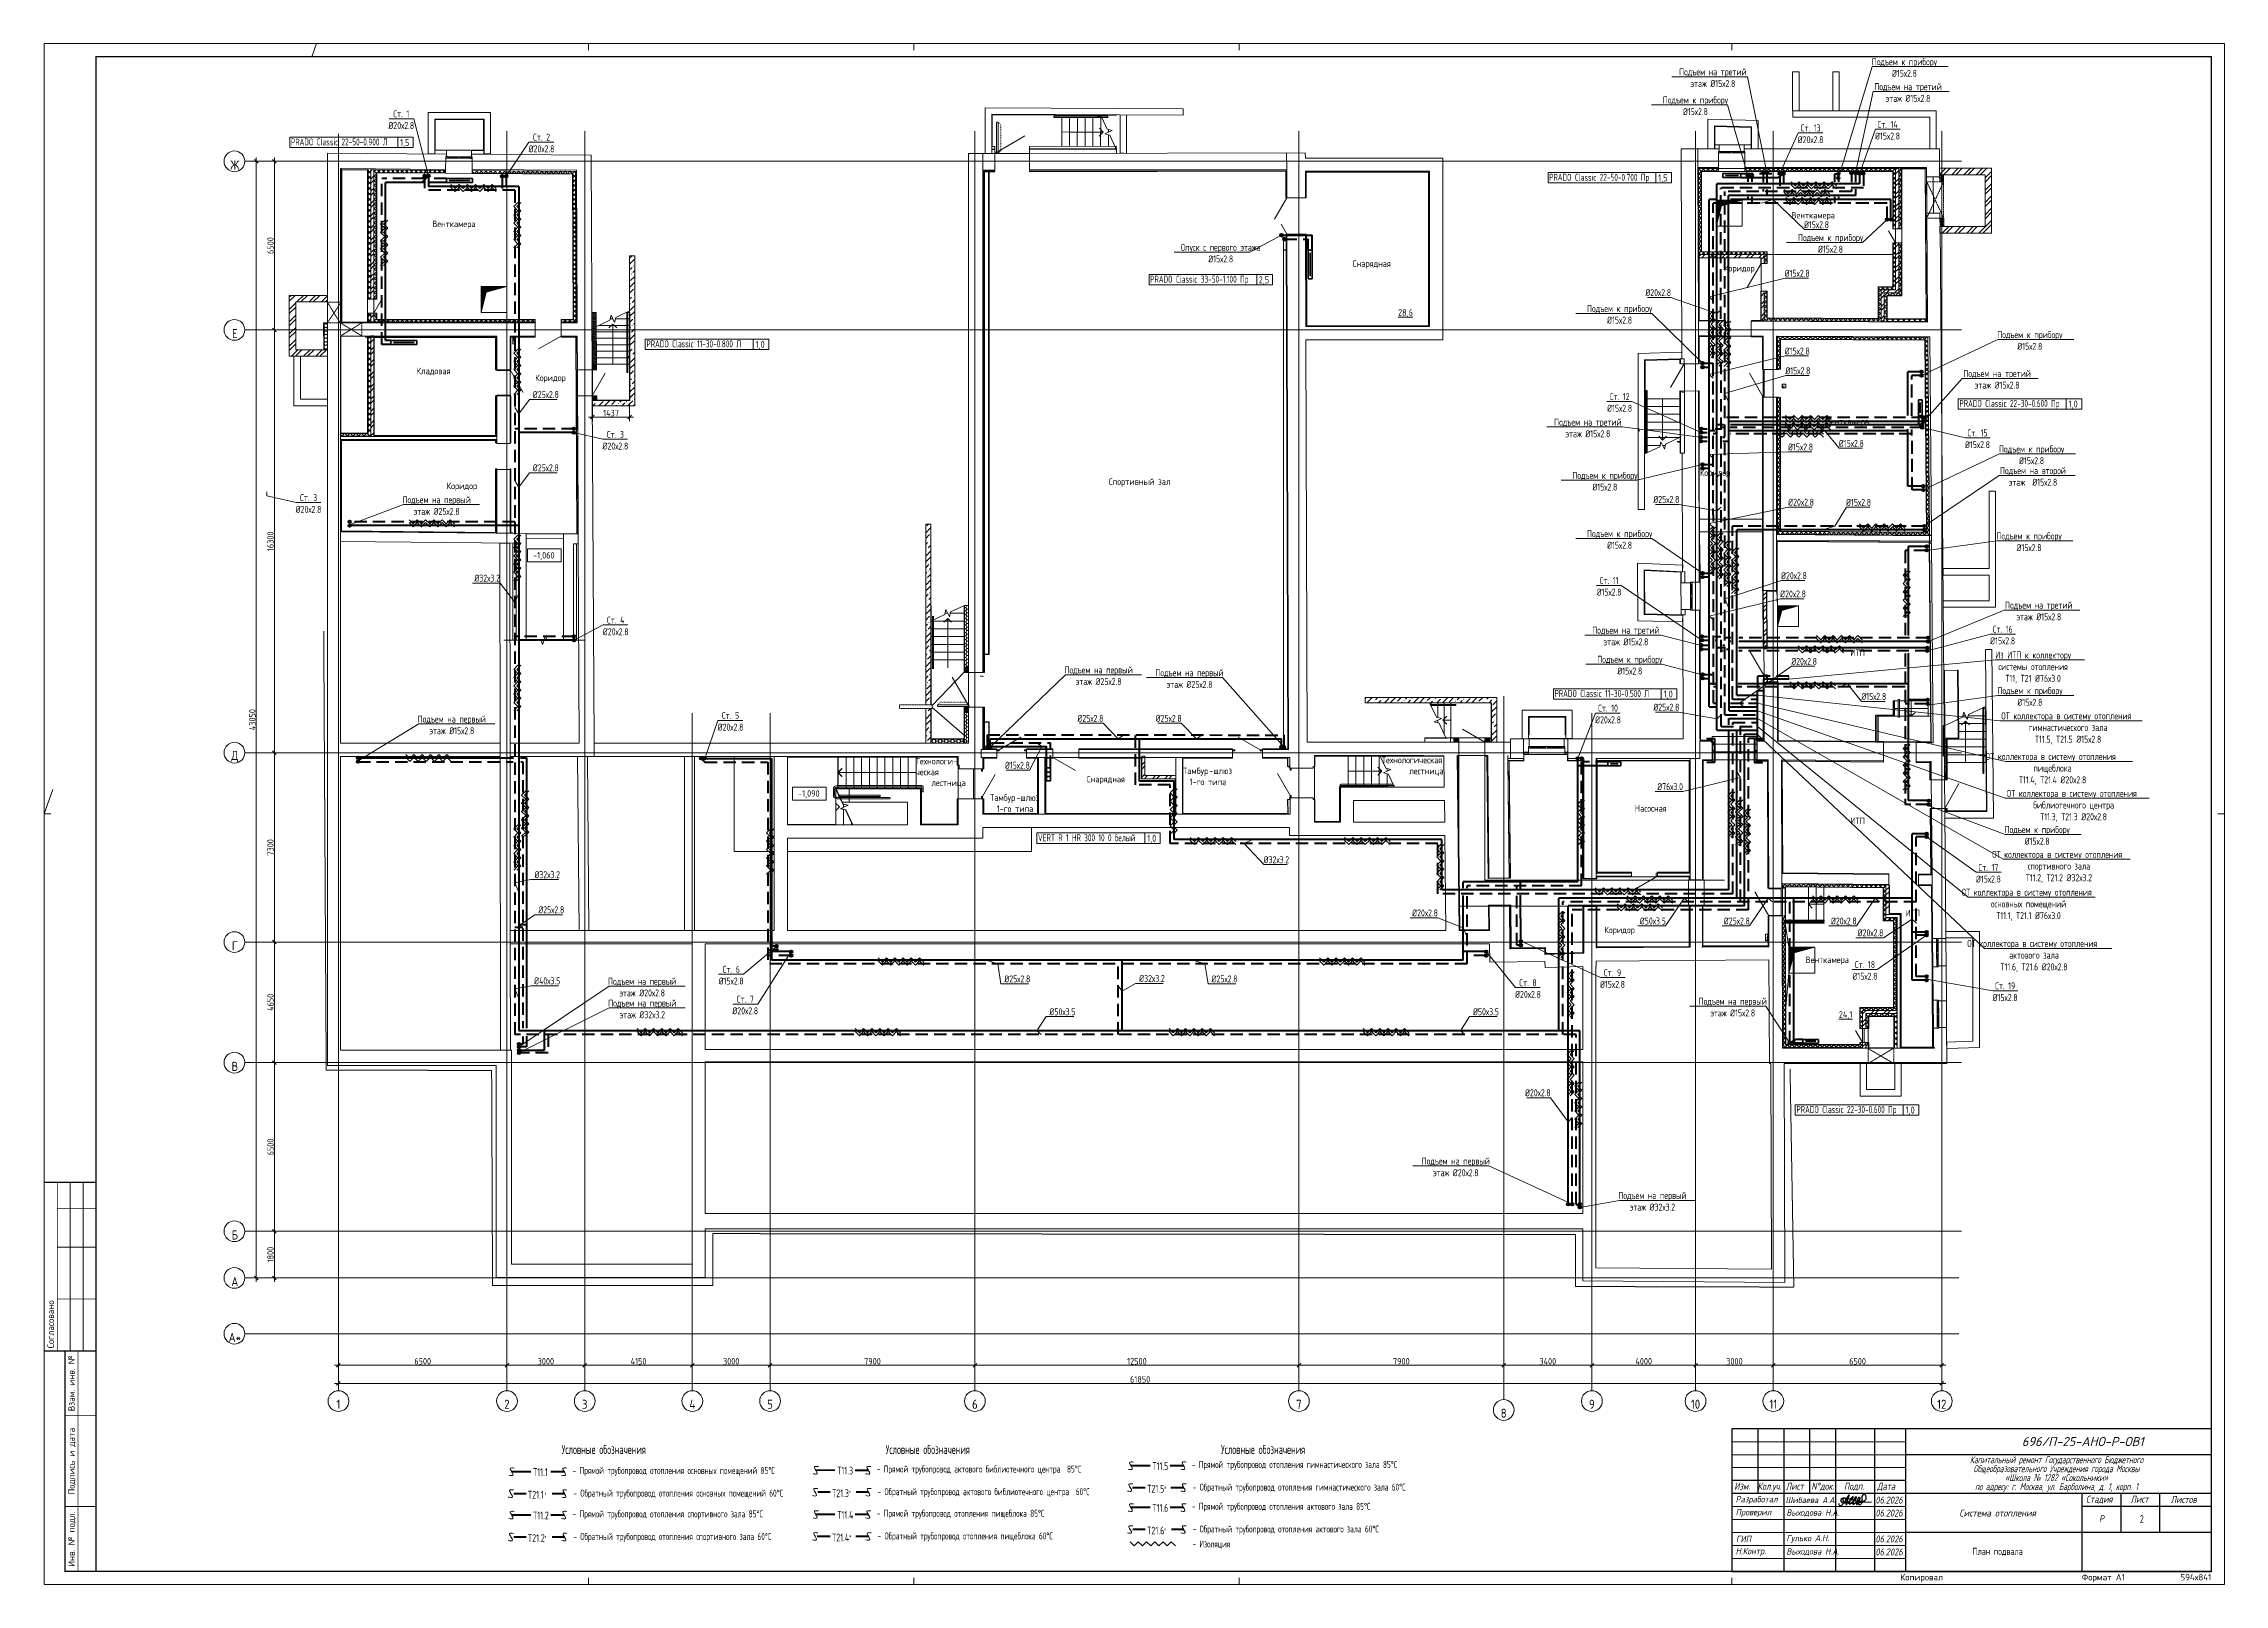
# Model space of a CAD drawing. Header units: millimetres. Extents: x -3929 to 624051, y 52832 to 514950.
# Drawn here: x 154873 to 238998, y 52832 to 112232 of the extents above; entities that cross this region are included whole.
import ezdxf
from ezdxf import colors
from ezdxf.entities.mleader import LeaderData, LeaderLine
from ezdxf.enums import TextEntityAlignment as Align
from ezdxf.math import Vec2, Vec3

# ---------------------------------------------------------------- set-up
doc = ezdxf.new("R2010")
doc.units = ezdxf.units.MM
for name, pattern in [('ADSK_Линия сетки', [25, 20, -2.5, 0, -2.5]), ('ADSK_Пунктирная_п1', [0.53, 0, -0.53]), ('ADSK_Штриховая_ш2 п1', [3, 2, -1]), ('ADSK_Штриховая_ш3 п1_5', [4.5, 3, -1.5]), ('ADSK_Штрихпунктирная 2 точки_ш15 п1_5 п1_5 п1_5', [19.5, 15, -1.5, 0, -1.5, 0, -1.5]), ('GOST2.303 4', [7, 5, -2, 0]), ('Hidden', [7.14375, 4.7625, -2.38125])]:
    doc.linetypes.add(name, pattern=pattern)
for name, color, linetype in [('9_Форматы', 7, 'Continuous'), ('ПРИБОРЫ', 3, 'Continuous'), ('статистика приборов', 252, 'Continuous'), ('стояки', 7, 'Continuous'), ('т21.4', 142, 'Continuous')]:
    doc.layers.add(name, color=color, linetype=linetype)
doc.layers.add('9_Форматы надписи', color=7, linetype='Continuous', plot=False)
for name, color, linetype, lineweight in [('_ Окна', 7, 'Continuous', 9), ('_надписи ОВ', 7, 'Continuous', 20), ('Shtamp', 7, 'Continuous', 35), ('Аннотация', 7, 'Continuous', 18), ('АР-ШТАМП', 7, 'Continuous', 15), ('Двери', 7, 'Continuous', 9), ('Каркас', 7, 'Continuous', 18), ('Лестницы', 7, 'Continuous', 9), ('Марки помещений', 7, 'Continuous', 20), ('Обобщенные модели', 7, 'Continuous', 18), ('ОВ-ИЗОЛЯЦИЯ', 7, 'Continuous', 25), ('ОВ-О-Оборудование', 32, 'Continuous', 35), ('ОВ-рамка', 7, 'Continuous', 30), ('ОВ-ТЕКСТ', 7, 'Continuous', 25), ('Ограждение', 7, 'Continuous', 9), ('Окна', 7, 'Continuous', 9), ('Оси', 253, 'Continuous', 9), ('Отметки', 7, 'Continuous', 9), ('Пандусы', 7, 'Continuous', 18), ('Перекрытие', 7, 'Continuous', 18), ('Размеры', 7, 'Continuous', 9), ('Стены внутренние', 7, 'Continuous', 18), ('Стены наружные', 7, 'Continuous', 18), ('Стены несущие', 7, 'Continuous', 30), ('Стены отделка', 7, 'Continuous', 30), ('Стены перегородки', 7, 'Continuous', 30), ('Стены штриховка', 7, 'Continuous', 9), ('Стрелки вверх', 7, 'Continuous', 18), ('ТЕКСТ', 252, 'Continuous', 13), ('Узлы', 7, 'Continuous', 18), ('ШТРИХОВКА', 252, 'Continuous', 15)]:
    doc.layers.add(name, color=color, linetype=linetype, lineweight=lineweight)
doc.layers.add('Линии', color=7, linetype='Continuous', lineweight=9, true_color=0x00a600)
for name, color, linetype, true_color in [('Подпись', 7, 'Continuous', 0x082cf7), ('т11.1', 1, 'Continuous', 0xff0000), ('т11.2', 7, 'Continuous', 0x6d366d), ('т11.3', 7, 'Continuous', 0xb82e00), ('т11.4', 7, 'Continuous', 0xd600d6), ('т11.5', 7, 'Continuous', 0x750000), ('т21.1', 5, 'Continuous', 0x0000ff), ('т21.2', 7, 'Continuous', 0x004285), ('т21.3', 7, 'Continuous', 0x005c45), ('т21.5', 7, 'Continuous', 0x000061)]:
    doc.layers.add(name, color=color, linetype=linetype, true_color=true_color)
doc.styles.add('GOST Common', font='GOST_Common.ttf', dxfattribs={"width": 0.9, "height": 350})
doc.styles.add('GOST Common_1', font='GOST_Common.ttf', dxfattribs={"width": 0.9, "height": 250})
doc.styles.add('GOST Common_2', font='GOST_Common.ttf', dxfattribs={"width": 0.9, "height": 250})
doc.styles.add('ГОСТ', font='isocpeur.ttf', dxfattribs={"width": 0.8, "height": 250})
doc.styles.add('М2', font='isocpeui.ttf', dxfattribs={"width": 0.8})
doc.styles.add('РАЗМЕРНЫЙ', font='simplex.shx', dxfattribs={"width": 0.6, "oblique": 15})
doc.styles.add('СТИЛЬ', font='simplex.shx', dxfattribs={"width": 0.65})
doc.dimstyles.new('ADSK_Основной_2_5_мм', dxfattribs={"dimscale": 304.8, "dimtxt": 251.428749, "dimasz": 0.463911, "dimexe": 0.492126, "dimexo": 0.492126, "dimgap": 0.098425, "dimtad": 1, "dimrnd": 0.01, "dimdsep": 46, "dimtxsty": 'GOST Common_1', "dimblk1": 'OBLIQUE', "dimblk2": 'OBLIQUE', "dimsah": 1, "dimcen": 0.09, "dimdle": 0.492126, "dimazin": 2, "dimtfac": 1, "dimtdec": 4, "dimtix": 1, "dimtmove": 0, "dimatfit": 3, "dimfxl": 1, "dimtvp": 1, "dimtolj": 1, "dimtzin": 0, "dimlwd": 20, "dimlwe": 20, "dimarcsym": 2})

msp = doc.modelspace()

# ---------------------------------------------------------------- texts
at = {"layer": '_надписи ОВ', "ltscale": 10, "style": 'СТИЛЬ', "width": 0.6}
for s, height, p in [('Условные обозначения', 350, (174859.479, 57857.311)), ('Условные обозначения', 350, (187358.491, 57857.311)), ('Условные обозначения', 350, (200293.519, 57857.311)), ('- Прямой трубопровод отопления основных помещений 85%%DС', 270, (175279.374, 57086.56)), ('- Прямой трубопровод актового библиотечного центра  85%%DС', 270, (187012.113, 57142.679)), ('- Прямой трубопровод отопления гимнастического зала 85%%DС', 270, (199168.906, 57318.362)), ('- Обратный трубопровод отопления основных помещений 60%%DС', 270, (175312.619, 56213.53)), ('- Обратный трубопровод актового библиотечного центра  60%%DС', 270, (187045.358, 56269.649)), ('- Обратный трубопровод отопления гимнастического зала 60%%DС', 270, (199202.151, 56445.331)), ('- Прямой трубопровод отопления спортивного зала 85%%DС', 270, (175279.374, 55414.355)), ('- Прямой трубопровод отопления пищеблока 85%%DС', 270, (187012.113, 55436.114)), ('- Прямой трубопровод отопления актового зала 85%%DС', 270, (199168.906, 55704.173)), ('- Обратный трубопровод отопления спортивного зала 60%%DС', 270, (175312.619, 54541.325)), ('- Обратный трубопровод отопления пищеблока 60%%DС', 270, (187045.358, 54563.083)), ('- Обратный трубопровод отопления актового зала 60%%DС', 270, (199202.151, 54831.143)), (' - Изоляция', 270, (199062.064, 54253.785))]:
    msp.add_text(s, height=height, dxfattribs=at).set_placement(p)
at = {"layer": '_надписи ОВ', "ltscale": 10, "char_height": 300, "width": 16480.02357, "attachment_point": 1, "line_spacing_factor": 0.7, "style": 'СТИЛЬ'}
for s, insert in [('Т11.1', (173755.941, 57310.786)), ('Т11.3', (185488.68, 57366.905)), ('Т11.5', (197645.473, 57542.587)), ('Т21.1 ', (173556.841, 56436.817)), ('Т21.3 ', (185289.58, 56492.935)), ('Т21.5 ', (197446.373, 56668.618)), ('Т11.2', (173755.941, 55638.581)), ('Т11.4', (185488.68, 55660.339)), ('Т11.6', (197645.473, 55928.399)), ('Т21.2 ', (173556.841, 54764.611)), ('Т21.4 ', (185289.58, 54786.37)), ('Т21.6 ', (197446.373, 55054.43))]:
    msp.add_mtext(s, dxfattribs=dict(at, insert=insert))
at = {"layer": 'статистика приборов', "color": 7, "style": 'СТИЛЬ', "width": 0.6}
for s, p in [('PRADO Classic 22-50-0.900 Л      ', (164414.473, 108305.477)), ('PRADO Classic 22-50-0.700 Пр      ', (212949.913, 106942.821)), ('PRADO Classic 33-50-1.100 Пр      ', (197559.592, 103015.931)), ('PRADO Classic 11-30-0.800 Л      ', (178126.531, 100522.245)), ('PRADO Classic 22-30-0.600 Пр      ', (228776.847, 98224.415)), ('PRADO Classic 11-30-0.500 Л      ', (213156.967, 87043.893)), ('VERT R 1 HR 300 10 0 белый ', (193232.72, 81482)), ('PRADO Classic 22-30-0.600 Пр      ', (222489.63, 71004.408))]:
    msp.add_text(s, height=270, dxfattribs=at).set_placement(p)
at = {"layer": 'статистика приборов', "color": 7, "style": 'СТИЛЬ', "width": 0.7}
for s, p in [('1,5', (168802.182, 108284.075)), ('1,5', (217337.622, 106921.419)), ('2,5', (201947.302, 102994.529)), ('1,0', (182514.24, 100500.843)), ('1,0', (233164.556, 98203.013)), ('1,0', (217544.677, 87022.491)), ('1,0', (197620.43, 81460.598)), ('1,0', (226877.339, 70983.006))]:
    msp.add_text(s, height=270, dxfattribs=at).set_placement(p, align=Align.CENTER)
at = {"layer": 'ТЕКСТ', "transparency": 33554687, "attachment_point": 5, "style": 'СТИЛЬ'}
for s, insert, char_height, width in [('\\pxi1,sm0.75;{\\C7;2}', (235661.248, 55350.417), 300, 6768.52482), ('\\pxi1,sm0.75;{\\C7;План подвала}', (230114.01, 54081.69), 270, 6535.64473)]:
    msp.add_mtext(s, dxfattribs=dict(at, insert=insert, char_height=char_height, width=width))

# ---------------------------------------------------------------- blocks, each defined once
blk = doc.blocks.new('*U2874')
at = {"layer": 'ОВ-О-Оборудование', "color": 32, "ltscale": 0.1, "true_color": 0xcd6928}
for p, q in [((500, 75), (-500, 75)), ((-500, 75), (-500, -75)), ((-400, 0), (400, 0)), ((500, -75), (500, 75)), ((-500, -75), (500, -75))]:
    blk.add_line(p, q, dxfattribs=at)
blk = doc.blocks.new('*U2877')
at = {"layer": 'ОВ-О-Оборудование', "color": 32, "ltscale": 0.1, "true_color": 0xcd6928}
for p, q in [((300, 75), (-300, 75)), ((-300, 75), (-300, -75)), ((-200, 0), (200, 0)), ((300, -75), (300, 75)), ((-300, -75), (300, -75))]:
    blk.add_line(p, q, dxfattribs=at)
blk = doc.blocks.new('*U2936')
at = {"layer": 'ОВ-О-Оборудование', "color": 32, "ltscale": 0.1, "true_color": 0xcd6928}
for p, q in [((350, 75), (-350, 75)), ((-350, 75), (-350, -75)), ((-250, 0), (250, 0)), ((350, -75), (350, 75)), ((-350, -75), (350, -75))]:
    blk.add_line(p, q, dxfattribs=at)
blk = doc.blocks.new('*U2933')
at = {"layer": 'ОВ-О-Оборудование', "color": 32, "ltscale": 0.1, "true_color": 0xcd6928}
for p, q in [((250, 75), (-250, 75)), ((-250, 75), (-250, -75)), ((-83, 75), (-83, -75)), ((83, 75), (83, -75)), ((250, -75), (250, 75)), ((-250, -75), (250, -75))]:
    blk.add_line(p, q, dxfattribs=at)
blk = doc.blocks.new('*U2935')
at = {"layer": 'ОВ-О-Оборудование', "color": 32, "ltscale": 0.1, "true_color": 0xcd6928}
for p, q in [((250, 75), (-250, 75)), ((-250, 75), (-250, -75)), ((-150, 0), (150, 0)), ((250, -75), (250, 75)), ((-250, -75), (250, -75))]:
    blk.add_line(p, q, dxfattribs=at)
blk = doc.blocks.new('Ограждение - 40-3256489-План подвала')
at = {"layer": 'Ограждение', "lineweight": 18}
blk.add_arc((0, 0), 20, 39.77476, 140.22524, dxfattribs=at)
blk = doc.blocks.new('Ограждение - 40-3098293-План подвала')
at = {"layer": 'Ограждение', "lineweight": 18}
blk.add_arc((0, 0), 20, 219.77476, 320.22524, dxfattribs=at)
blk = doc.blocks.new('_Oblique')
at = {"color": 0, "linetype": 'ByBlock', "lineweight": -2}
blk.add_line((-0.5, -0.5), (0.5, 0.5), dxfattribs=at)
blk = doc.blocks.new('Ось сетки - Круг_Ø8 мм-8258-План подвала')
at = {"layer": 'Оси', "lineweight": 20}
for start, end in [(360, 180), (180, 360)]:
    blk.add_arc((0, 0), 4, start, end, dxfattribs=at)
blk = doc.blocks.new('*D2909')
at = {"layer": 'Defpoints', "color": 0, "lineweight": 40, "transparency": 16777216}
for p in [(166248, 61378), (172748, 61378), (172748, 61278)]:
    blk.add_point(p, dxfattribs=at)
at = {"layer": 'Размеры', "color": 0, "lineweight": 20, "transparency": 16777216}
for p, q in [((166098, 61278), (172898, 61278)), ((166248, 61228), (166248, 61128)), ((172748, 61228), (172748, 61128))]:
    blk.add_line(p, q, dxfattribs=at)
at = {"layer": 'Размеры', "color": 0, "lineweight": 20, "transparency": 16777216, "xscale": 141.4, "yscale": 141.4, "zscale": 141.4, "rotation": 180}
blk.add_blockref('_Oblique', (166248, 61278), dxfattribs=at)
at = {"layer": 'Размеры', "color": 0, "lineweight": 20, "transparency": 16777216, "xscale": 141.4, "yscale": 141.4, "zscale": 141.4}
blk.add_blockref('_Oblique', (172748, 61278), dxfattribs=at)
at = {"layer": 'Размеры', "color": 0, "lineweight": 5, "transparency": 16777216, "insert": (169498, 61433), "char_height": 250, "width": 756.84, "attachment_point": 5, "style": 'GOST Common_1'}
blk.add_mtext('\\A1;6500', dxfattribs=at)
blk = doc.blocks.new('*D2910')
at = {"layer": 'Defpoints', "color": 0, "lineweight": 40, "transparency": 16777216}
for p in [(172748, 61378), (175748, 61378), (175748, 61278)]:
    blk.add_point(p, dxfattribs=at)
at = {"layer": 'Размеры', "color": 0, "lineweight": 20, "transparency": 16777216}
for p, q in [((172598, 61278), (175898, 61278)), ((172748, 61228), (172748, 61128)), ((175748, 61228), (175748, 61128))]:
    blk.add_line(p, q, dxfattribs=at)
at = {"layer": 'Размеры', "color": 0, "lineweight": 20, "transparency": 16777216, "xscale": 141.4, "yscale": 141.4, "zscale": 141.4, "rotation": 180}
blk.add_blockref('_Oblique', (172748, 61278), dxfattribs=at)
at = {"layer": 'Размеры', "color": 0, "lineweight": 20, "transparency": 16777216, "xscale": 141.4, "yscale": 141.4, "zscale": 141.4}
blk.add_blockref('_Oblique', (175748, 61278), dxfattribs=at)
at = {"layer": 'Размеры', "color": 0, "lineweight": 5, "transparency": 16777216, "insert": (174248, 61433), "char_height": 250, "width": 756.84, "attachment_point": 5, "style": 'GOST Common_1'}
blk.add_mtext('\\A1;3000', dxfattribs=at)
blk = doc.blocks.new('*D2911')
at = {"layer": 'Defpoints', "color": 0, "lineweight": 40, "transparency": 16777216}
for p in [(175748, 61378), (179898, 61378), (179898, 61278)]:
    blk.add_point(p, dxfattribs=at)
at = {"layer": 'Размеры', "color": 0, "lineweight": 20, "transparency": 16777216}
for p, q in [((175598, 61278), (180048, 61278)), ((175748, 61228), (175748, 61128)), ((179898, 61228), (179898, 61128))]:
    blk.add_line(p, q, dxfattribs=at)
at = {"layer": 'Размеры', "color": 0, "lineweight": 20, "transparency": 16777216, "xscale": 141.4, "yscale": 141.4, "zscale": 141.4, "rotation": 180}
blk.add_blockref('_Oblique', (175748, 61278), dxfattribs=at)
at = {"layer": 'Размеры', "color": 0, "lineweight": 20, "transparency": 16777216, "xscale": 141.4, "yscale": 141.4, "zscale": 141.4}
blk.add_blockref('_Oblique', (179898, 61278), dxfattribs=at)
at = {"layer": 'Размеры', "color": 0, "lineweight": 5, "transparency": 16777216, "insert": (177823, 61433), "char_height": 250, "width": 726.16, "attachment_point": 5, "style": 'GOST Common_1'}
blk.add_mtext('\\A1;4150', dxfattribs=at)
blk = doc.blocks.new('*D2912')
at = {"layer": 'Defpoints', "color": 0, "lineweight": 40, "transparency": 16777216}
for p in [(179898, 61378), (182898, 61378), (182898, 61278)]:
    blk.add_point(p, dxfattribs=at)
at = {"layer": 'Размеры', "color": 0, "lineweight": 20, "transparency": 16777216}
for p, q in [((179748, 61278), (183048, 61278)), ((179898, 61228), (179898, 61128)), ((182898, 61228), (182898, 61128))]:
    blk.add_line(p, q, dxfattribs=at)
at = {"layer": 'Размеры', "color": 0, "lineweight": 20, "transparency": 16777216, "xscale": 141.4, "yscale": 141.4, "zscale": 141.4, "rotation": 180}
blk.add_blockref('_Oblique', (179898, 61278), dxfattribs=at)
at = {"layer": 'Размеры', "color": 0, "lineweight": 20, "transparency": 16777216, "xscale": 141.4, "yscale": 141.4, "zscale": 141.4}
blk.add_blockref('_Oblique', (182898, 61278), dxfattribs=at)
at = {"layer": 'Размеры', "color": 0, "lineweight": 5, "transparency": 16777216, "insert": (181398, 61433), "char_height": 250, "width": 756.84, "attachment_point": 5, "style": 'GOST Common_1'}
blk.add_mtext('\\A1;3000', dxfattribs=at)
blk = doc.blocks.new('*D2913')
at = {"layer": 'Defpoints', "color": 0, "lineweight": 40, "transparency": 16777216}
for p in [(182898, 61378), (190798, 61378), (190798, 61278)]:
    blk.add_point(p, dxfattribs=at)
at = {"layer": 'Размеры', "color": 0, "lineweight": 20, "transparency": 16777216}
for p, q in [((182748, 61278), (190948, 61278)), ((182898, 61228), (182898, 61128)), ((190798, 61228), (190798, 61128))]:
    blk.add_line(p, q, dxfattribs=at)
at = {"layer": 'Размеры', "color": 0, "lineweight": 20, "transparency": 16777216, "xscale": 141.4, "yscale": 141.4, "zscale": 141.4, "rotation": 180}
blk.add_blockref('_Oblique', (182898, 61278), dxfattribs=at)
at = {"layer": 'Размеры', "color": 0, "lineweight": 20, "transparency": 16777216, "xscale": 141.4, "yscale": 141.4, "zscale": 141.4}
blk.add_blockref('_Oblique', (190798, 61278), dxfattribs=at)
at = {"layer": 'Размеры', "color": 0, "lineweight": 5, "transparency": 16777216, "insert": (186848, 61433), "char_height": 250, "width": 756.84, "attachment_point": 5, "style": 'GOST Common_1'}
blk.add_mtext('\\A1;7900', dxfattribs=at)
blk = doc.blocks.new('*D2914')
at = {"layer": 'Defpoints', "color": 0, "lineweight": 40, "transparency": 16777216}
for p in [(190798, 61378), (203298, 61378), (203298, 61278)]:
    blk.add_point(p, dxfattribs=at)
at = {"layer": 'Размеры', "color": 0, "lineweight": 20, "transparency": 16777216}
for p, q in [((190648, 61278), (203448, 61278)), ((190798, 61228), (190798, 61128)), ((203298, 61228), (203298, 61128))]:
    blk.add_line(p, q, dxfattribs=at)
at = {"layer": 'Размеры', "color": 0, "lineweight": 20, "transparency": 16777216, "xscale": 141.4, "yscale": 141.4, "zscale": 141.4, "rotation": 180}
blk.add_blockref('_Oblique', (190798, 61278), dxfattribs=at)
at = {"layer": 'Размеры', "color": 0, "lineweight": 20, "transparency": 16777216, "xscale": 141.4, "yscale": 141.4, "zscale": 141.4}
blk.add_blockref('_Oblique', (203298, 61278), dxfattribs=at)
at = {"layer": 'Размеры', "color": 0, "lineweight": 5, "transparency": 16777216, "insert": (197048, 61433), "char_height": 250, "width": 889.8, "attachment_point": 5, "style": 'GOST Common_1'}
blk.add_mtext('\\A1;12500', dxfattribs=at)
blk = doc.blocks.new('*D2904')
at = {"layer": 'Defpoints', "color": 0, "lineweight": 40, "transparency": 16777216}
for p in [(203298, 61378), (211198, 61378), (211198, 61278)]:
    blk.add_point(p, dxfattribs=at)
at = {"layer": 'Размеры', "color": 0, "lineweight": 20, "transparency": 16777216}
for p, q in [((203148, 61278), (211348, 61278)), ((203298, 61228), (203298, 61128)), ((211198, 61228), (211198, 61128))]:
    blk.add_line(p, q, dxfattribs=at)
at = {"layer": 'Размеры', "color": 0, "lineweight": 20, "transparency": 16777216, "xscale": 141.4, "yscale": 141.4, "zscale": 141.4, "rotation": 180}
blk.add_blockref('_Oblique', (203298, 61278), dxfattribs=at)
at = {"layer": 'Размеры', "color": 0, "lineweight": 20, "transparency": 16777216, "xscale": 141.4, "yscale": 141.4, "zscale": 141.4}
blk.add_blockref('_Oblique', (211198, 61278), dxfattribs=at)
at = {"layer": 'Размеры', "color": 0, "lineweight": 5, "transparency": 16777216, "insert": (207248, 61433), "char_height": 250, "width": 756.84, "attachment_point": 5, "style": 'GOST Common_1'}
blk.add_mtext('\\A1;7900', dxfattribs=at)
blk = doc.blocks.new('*D2905')
at = {"layer": 'Defpoints', "color": 0, "lineweight": 40, "transparency": 16777216}
for p in [(211198, 61378), (214598, 61378), (214598, 61278)]:
    blk.add_point(p, dxfattribs=at)
at = {"layer": 'Размеры', "color": 0, "lineweight": 20, "transparency": 16777216}
for p, q in [((211048, 61278), (214748, 61278)), ((211198, 61228), (211198, 61128)), ((214598, 61228), (214598, 61128))]:
    blk.add_line(p, q, dxfattribs=at)
at = {"layer": 'Размеры', "color": 0, "lineweight": 20, "transparency": 16777216, "xscale": 141.4, "yscale": 141.4, "zscale": 141.4, "rotation": 180}
blk.add_blockref('_Oblique', (211198, 61278), dxfattribs=at)
at = {"layer": 'Размеры', "color": 0, "lineweight": 20, "transparency": 16777216, "xscale": 141.4, "yscale": 141.4, "zscale": 141.4}
blk.add_blockref('_Oblique', (214598, 61278), dxfattribs=at)
at = {"layer": 'Размеры', "color": 0, "lineweight": 5, "transparency": 16777216, "insert": (212898, 61433), "char_height": 250, "width": 782.41, "attachment_point": 5, "style": 'GOST Common_1'}
blk.add_mtext('\\A1;3400', dxfattribs=at)
blk = doc.blocks.new('*D2906')
at = {"layer": 'Defpoints', "color": 0, "lineweight": 40, "transparency": 16777216}
for p in [(214598, 61378), (218598, 61378), (218598, 61278)]:
    blk.add_point(p, dxfattribs=at)
at = {"layer": 'Размеры', "color": 0, "lineweight": 20, "transparency": 16777216}
for p, q in [((214448, 61278), (218748, 61278)), ((214598, 61228), (214598, 61128)), ((218598, 61228), (218598, 61128))]:
    blk.add_line(p, q, dxfattribs=at)
at = {"layer": 'Размеры', "color": 0, "lineweight": 20, "transparency": 16777216, "xscale": 141.4, "yscale": 141.4, "zscale": 141.4, "rotation": 180}
blk.add_blockref('_Oblique', (214598, 61278), dxfattribs=at)
at = {"layer": 'Размеры', "color": 0, "lineweight": 20, "transparency": 16777216, "xscale": 141.4, "yscale": 141.4, "zscale": 141.4}
blk.add_blockref('_Oblique', (218598, 61278), dxfattribs=at)
at = {"layer": 'Размеры', "color": 0, "lineweight": 5, "transparency": 16777216, "insert": (216598, 61433), "char_height": 250, "width": 782.41, "attachment_point": 5, "style": 'GOST Common_1'}
blk.add_mtext('\\A1;4000', dxfattribs=at)
blk = doc.blocks.new('*D2907')
at = {"layer": 'Defpoints', "color": 0, "lineweight": 40, "transparency": 16777216}
for p in [(218598, 61378), (221598, 61378), (221598, 61278)]:
    blk.add_point(p, dxfattribs=at)
at = {"layer": 'Размеры', "color": 0, "lineweight": 20, "transparency": 16777216}
for p, q in [((218448, 61278), (221748, 61278)), ((218598, 61228), (218598, 61128)), ((221598, 61228), (221598, 61128))]:
    blk.add_line(p, q, dxfattribs=at)
at = {"layer": 'Размеры', "color": 0, "lineweight": 20, "transparency": 16777216, "xscale": 141.4, "yscale": 141.4, "zscale": 141.4, "rotation": 180}
blk.add_blockref('_Oblique', (218598, 61278), dxfattribs=at)
at = {"layer": 'Размеры', "color": 0, "lineweight": 20, "transparency": 16777216, "xscale": 141.4, "yscale": 141.4, "zscale": 141.4}
blk.add_blockref('_Oblique', (221598, 61278), dxfattribs=at)
at = {"layer": 'Размеры', "color": 0, "lineweight": 5, "transparency": 16777216, "insert": (220098, 61433), "char_height": 250, "width": 756.84, "attachment_point": 5, "style": 'GOST Common_1'}
blk.add_mtext('\\A1;3000', dxfattribs=at)
blk = doc.blocks.new('*D2908')
at = {"layer": 'Defpoints', "color": 0, "lineweight": 40, "transparency": 16777216}
for p in [(221598, 61378), (228098, 61378), (228098, 61278)]:
    blk.add_point(p, dxfattribs=at)
at = {"layer": 'Размеры', "color": 0, "lineweight": 20, "transparency": 16777216}
for p, q in [((221448, 61278), (228248, 61278)), ((221598, 61228), (221598, 61128)), ((228098, 61228), (228098, 61128))]:
    blk.add_line(p, q, dxfattribs=at)
at = {"layer": 'Размеры', "color": 0, "lineweight": 20, "transparency": 16777216, "xscale": 141.4, "yscale": 141.4, "zscale": 141.4, "rotation": 180}
blk.add_blockref('_Oblique', (221598, 61278), dxfattribs=at)
at = {"layer": 'Размеры', "color": 0, "lineweight": 20, "transparency": 16777216, "xscale": 141.4, "yscale": 141.4, "zscale": 141.4}
blk.add_blockref('_Oblique', (228098, 61278), dxfattribs=at)
at = {"layer": 'Размеры', "color": 0, "lineweight": 5, "transparency": 16777216, "insert": (224848, 61433), "char_height": 250, "width": 756.84, "attachment_point": 5, "style": 'GOST Common_1'}
blk.add_mtext('\\A1;6500', dxfattribs=at)
blk = doc.blocks.new('*D2915')
at = {"layer": 'Defpoints', "color": 0, "lineweight": 40, "transparency": 16777216}
for p in [(166248, 60678), (228098, 60678), (228098, 60578)]:
    blk.add_point(p, dxfattribs=at)
at = {"layer": 'Размеры', "color": 0, "lineweight": 20, "transparency": 16777216}
for p, q in [((166098, 60578), (228248, 60578)), ((166248, 60528), (166248, 60428)), ((228098, 60528), (228098, 60428))]:
    blk.add_line(p, q, dxfattribs=at)
at = {"layer": 'Размеры', "color": 0, "lineweight": 20, "transparency": 16777216, "xscale": 141.4, "yscale": 141.4, "zscale": 141.4, "rotation": 180}
blk.add_blockref('_Oblique', (166248, 60578), dxfattribs=at)
at = {"layer": 'Размеры', "color": 0, "lineweight": 20, "transparency": 16777216, "xscale": 141.4, "yscale": 141.4, "zscale": 141.4}
blk.add_blockref('_Oblique', (228098, 60578), dxfattribs=at)
at = {"layer": 'Размеры', "color": 0, "lineweight": 5, "transparency": 16777216, "insert": (197173, 60733), "char_height": 250, "width": 889.8, "attachment_point": 5, "style": 'GOST Common_1'}
blk.add_mtext('\\A1;61850', dxfattribs=at)
blk = doc.blocks.new('*D2916')
at = {"layer": 'Defpoints', "color": 0, "lineweight": 40, "transparency": 16777216}
for p in [(163177, 107695), (163077, 64645), (163177, 64645)]:
    blk.add_point(p, dxfattribs=at)
at = {"layer": 'Размеры', "color": 0, "lineweight": 20, "transparency": 16777216}
for p, q in [((163027, 107695), (162927, 107695)), ((163077, 107845), (163077, 64495)), ((163027, 64645), (162927, 64645))]:
    blk.add_line(p, q, dxfattribs=at)
at = {"layer": 'Размеры', "color": 0, "lineweight": 20, "transparency": 16777216, "xscale": 141.4, "yscale": 141.4, "zscale": 141.4}
for p, rotation in [((163077, 107695), 90), ((163077, 64645), 270)]:
    blk.add_blockref('_Oblique', p, dxfattribs=dict(at, rotation=rotation))
at = {"layer": 'Размеры', "color": 0, "lineweight": 5, "transparency": 16777216, "insert": (162922, 86170), "char_height": 250, "width": 971.62, "attachment_point": 5, "rotation": 90, "style": 'GOST Common_1'}
blk.add_mtext('\\A1;43050', dxfattribs=at)
blk = doc.blocks.new('*D2917')
at = {"layer": 'Defpoints', "color": 0, "lineweight": 40, "transparency": 16777216}
for p in [(163877, 107695), (163777, 101195), (163877, 101195)]:
    blk.add_point(p, dxfattribs=at)
at = {"layer": 'Размеры', "color": 0, "lineweight": 20, "transparency": 16777216}
for p, q in [((163727, 107695), (163627, 107695)), ((163777, 107845), (163777, 101045)), ((163727, 101195), (163627, 101195))]:
    blk.add_line(p, q, dxfattribs=at)
at = {"layer": 'Размеры', "color": 0, "lineweight": 20, "transparency": 16777216, "xscale": 141.4, "yscale": 141.4, "zscale": 141.4}
for p, rotation in [((163777, 107695), 90), ((163777, 101195), 270)]:
    blk.add_blockref('_Oblique', p, dxfattribs=dict(at, rotation=rotation))
at = {"layer": 'Размеры', "color": 0, "lineweight": 5, "transparency": 16777216, "insert": (163622, 104445), "char_height": 250, "width": 756.84, "attachment_point": 5, "rotation": 90, "style": 'GOST Common_1'}
blk.add_mtext('\\A1;6500', dxfattribs=at)
blk = doc.blocks.new('*D2918')
at = {"layer": 'Defpoints', "color": 0, "lineweight": 40, "transparency": 16777216}
for p in [(163877, 101195), (163777, 84895), (163877, 84895)]:
    blk.add_point(p, dxfattribs=at)
at = {"layer": 'Размеры', "color": 0, "lineweight": 20, "transparency": 16777216}
for p, q in [((163727, 101195), (163627, 101195)), ((163777, 101345), (163777, 84745)), ((163727, 84895), (163627, 84895))]:
    blk.add_line(p, q, dxfattribs=at)
at = {"layer": 'Размеры', "color": 0, "lineweight": 20, "transparency": 16777216, "xscale": 141.4, "yscale": 141.4, "zscale": 141.4}
for p, rotation in [((163777, 101195), 90), ((163777, 84895), 270)]:
    blk.add_blockref('_Oblique', p, dxfattribs=dict(at, rotation=rotation))
at = {"layer": 'Размеры', "color": 0, "lineweight": 5, "transparency": 16777216, "insert": (163622, 93045), "char_height": 250, "width": 889.8, "attachment_point": 5, "rotation": 90, "style": 'GOST Common_1'}
blk.add_mtext('\\A1;16300', dxfattribs=at)
blk = doc.blocks.new('*D2919')
at = {"layer": 'Defpoints', "color": 0, "lineweight": 40, "transparency": 16777216}
for p in [(163877, 84895), (163777, 77595), (163877, 77595)]:
    blk.add_point(p, dxfattribs=at)
at = {"layer": 'Размеры', "color": 0, "lineweight": 20, "transparency": 16777216}
for p, q in [((163777, 85045), (163777, 77445)), ((163727, 84895), (163627, 84895)), ((163727, 77595), (163627, 77595))]:
    blk.add_line(p, q, dxfattribs=at)
at = {"layer": 'Размеры', "color": 0, "lineweight": 20, "transparency": 16777216, "xscale": 141.4, "yscale": 141.4, "zscale": 141.4}
for p, rotation in [((163777, 84895), 90), ((163777, 77595), 270)]:
    blk.add_blockref('_Oblique', p, dxfattribs=dict(at, rotation=rotation))
at = {"layer": 'Размеры', "color": 0, "lineweight": 5, "transparency": 16777216, "insert": (163622, 81245), "char_height": 250, "width": 756.84, "attachment_point": 5, "rotation": 90, "style": 'GOST Common_1'}
blk.add_mtext('\\A1;7300', dxfattribs=at)
blk = doc.blocks.new('*D2920')
at = {"layer": 'Defpoints', "color": 0, "lineweight": 40, "transparency": 16777216}
for p in [(163877, 77595), (163777, 72945), (163877, 72945)]:
    blk.add_point(p, dxfattribs=at)
at = {"layer": 'Размеры', "color": 0, "lineweight": 20, "transparency": 16777216}
for p, q in [((163727, 77595), (163627, 77595)), ((163777, 77745), (163777, 72795)), ((163727, 72945), (163627, 72945))]:
    blk.add_line(p, q, dxfattribs=at)
at = {"layer": 'Размеры', "color": 0, "lineweight": 20, "transparency": 16777216, "xscale": 141.4, "yscale": 141.4, "zscale": 141.4}
for p, rotation in [((163777, 77595), 90), ((163777, 72945), 270)]:
    blk.add_blockref('_Oblique', p, dxfattribs=dict(at, rotation=rotation))
at = {"layer": 'Размеры', "color": 0, "lineweight": 5, "transparency": 16777216, "insert": (163622, 75270), "char_height": 250, "width": 782.41, "attachment_point": 5, "rotation": 90, "style": 'GOST Common_1'}
blk.add_mtext('\\A1;4650', dxfattribs=at)
blk = doc.blocks.new('*D2921')
at = {"layer": 'Defpoints', "color": 0, "lineweight": 40, "transparency": 16777216}
for p in [(163877, 72945), (163777, 66445), (163877, 66445)]:
    blk.add_point(p, dxfattribs=at)
at = {"layer": 'Размеры', "color": 0, "lineweight": 20, "transparency": 16777216}
for p, q in [((163727, 72945), (163627, 72945)), ((163777, 73095), (163777, 66295)), ((163727, 66445), (163627, 66445))]:
    blk.add_line(p, q, dxfattribs=at)
at = {"layer": 'Размеры', "color": 0, "lineweight": 20, "transparency": 16777216, "xscale": 141.4, "yscale": 141.4, "zscale": 141.4}
for p, rotation in [((163777, 72945), 90), ((163777, 66445), 270)]:
    blk.add_blockref('_Oblique', p, dxfattribs=dict(at, rotation=rotation))
at = {"layer": 'Размеры', "color": 0, "lineweight": 5, "transparency": 16777216, "insert": (163622, 69695), "char_height": 250, "width": 756.84, "attachment_point": 5, "rotation": 90, "style": 'GOST Common_1'}
blk.add_mtext('\\A1;6500', dxfattribs=at)
blk = doc.blocks.new('*D2922')
at = {"layer": 'Defpoints', "color": 0, "lineweight": 40, "transparency": 16777216}
for p in [(163877, 66445), (163777, 64645), (163877, 64645)]:
    blk.add_point(p, dxfattribs=at)
at = {"layer": 'Размеры', "color": 0, "lineweight": 20, "transparency": 16777216}
for p, q in [((163777, 66595), (163777, 64495)), ((163727, 66445), (163627, 66445)), ((163727, 64645), (163627, 64645))]:
    blk.add_line(p, q, dxfattribs=at)
at = {"layer": 'Размеры', "color": 0, "lineweight": 20, "transparency": 16777216, "xscale": 141.4, "yscale": 141.4, "zscale": 141.4}
for p, rotation in [((163777, 66445), 90), ((163777, 64645), 270)]:
    blk.add_blockref('_Oblique', p, dxfattribs=dict(at, rotation=rotation))
at = {"layer": 'Размеры', "color": 0, "lineweight": 5, "transparency": 16777216, "insert": (163622, 65545), "char_height": 250, "width": 700.59, "attachment_point": 5, "rotation": 90, "style": 'GOST Common_1'}
blk.add_mtext('\\A1;1800', dxfattribs=at)
blk = doc.blocks.new('*U2934')
at = {"layer": 'ОВ-О-Оборудование', "color": 32, "ltscale": 0.1, "true_color": 0xcd6928}
for p, q in [((550, 75), (-550, 75)), ((-550, 75), (-550, -75)), ((-450, 0), (450, 0)), ((550, -75), (550, 75)), ((-550, -75), (550, -75))]:
    blk.add_line(p, q, dxfattribs=at)
blk = doc.blocks.new('*U2998')
at = {"layer": '9_Форматы', "color": 7, "linetype": 'Continuous', "lineweight": 9, "ltscale": 100}
blk.add_lwpolyline([(5, -5), (5, 589), (-836, 589), (-836, -5)], close=True, dxfattribs=at)
at = {"layer": '9_Форматы', "color": 7, "linetype": 'Continuous', "lineweight": 15, "ltscale": 100}
for points in [[(-731, 589), (-732.67, 584.29)], [(-626, 589), (-626, 586.5)], [(-500.5, 589), (-500.5, 586.5)], [(-375, 589), (-375, 586.5)], [(-185, 589), (-185, 586.5)], [(-832.67, 301.43), (-836, 292)], [(-836, 292), (-833.5, 292)], [(5, 292), (2.5, 292)], [(-626, -5), (-626, -2.5)], [(-500.5, -5), (-500.5, -2.5)], [(-375, -5), (-375, -2.5)], [(-185, -5), (-185, -2.5)]]:
    blk.add_lwpolyline(points, dxfattribs=at)
at = {"layer": '9_Форматы', "color": 7, "linetype": 'Continuous', "lineweight": 9, "ltscale": 100, "const_width": 0.5}
blk.add_lwpolyline([(0, 0), (0, 584), (-816, 584), (-816, 0)], close=True, dxfattribs=at)
at = {"layer": '9_Форматы', "color": 7, "linetype": 'Continuous', "lineweight": 9, "ltscale": 100}
for points, const_width in [([(-816, 150), (-836, 150)], 0.5), ([(-831, 85), (-831, 150)], 0.3), ([(-816, 140), (-831, 140)], 0.3), ([(-816, 125), (-831, 125)], 0.3), ([(-816, 105), (-831, 105)], 0.3), ([(-816, 85), (-836, 85)], 0.5), ([(-816, 0), (-828, 0), (-828, 85), (-828, 85)], 0.5), ([(-823, 0), (-823, 85)], 0.3), ([(-828, 60), (-816, 60)], 0.3), ([(-828, 25), (-816, 25)], 0.3)]:
    blk.add_lwpolyline(points, dxfattribs=dict(at, const_width=const_width))
for points in [[(-826, 85), (-826, 150)], [(-821, 85), (-821, 150)], [(-821, 85), (-821, 150)]]:
    blk.add_lwpolyline(points, dxfattribs=at)
at = {"layer": '9_Форматы', "color": 7, "linetype": 'Continuous', "lineweight": 9, "ltscale": 100, "style": 'ГОСТ'}
blk.add_text('Согласовано', height=2.5, rotation=90, dxfattribs=at).set_placement((-832.25, 86))
for s, p in [('Взам. инв. №', (-825.5, 72.5)), ('Подпись и дата', (-825.5, 42.5)), ('Инв. № подл.', (-825.5, 12.5))]:
    blk.add_text(s, height=2.5, rotation=90, dxfattribs=at).set_placement(p, align=Align.MIDDLE_CENTER)
at = {"layer": '9_Форматы', "color": 7, "style": 'ГОСТ'}
for s, p in [('Копировал', (-120, -1)), ('Формат А1', (-50, -1))]:
    blk.add_text(s, height=2.5, dxfattribs=at).set_placement(p, align=Align.TOP_LEFT)
at = {"layer": '9_Форматы надписи', "color": 7, "style": 'ГОСТ'}
blk.add_text('594х841', height=2.5, dxfattribs=at).set_placement((0, -3.5), align=Align.RIGHT)
blk = doc.blocks.new('Штамп 22-РД-Б1-Р1-ОВ.1')
at = {"layer": 'АР-ШТАМП', "lineweight": 30, "transparency": 33554687}
blk.add_lwpolyline([(-18500, 0), (0, 0), (0, 5500), (-18500, 5500)], close=True, dxfattribs=at)
for points in [[(-17500, 5500), (-17500, 3000)], [(-16500, 5500), (-16500, 0)], [(-15500, 5500), (-15500, 3000)], [(-14500, 5500), (-14500, 0)], [(-13000, 5500), (-13000, 0)], [(-11800, 5500), (-11800, 0)], [(0, 4500), (-11800, 4500), (-11800, 4500)], [(-11800, 3500), (-18500, 3500)], [(-11800, 3000), (-18500, 3000)], [(0, 3000), (-11800, 3000), (-11800, 3000)], [(-5000, 3000), (-5000, 0)], [(-3500, 3000), (-3500, 1500)], [(-2000, 3000), (-2000, 1500)], [(0, 2500), (-5000, 2500)], [(0, 1500), (-11800, 1500), (-11800, 1500)]]:
    blk.add_lwpolyline(points, dxfattribs=at)
at = {"layer": 'АР-ШТАМП', "lineweight": 15, "transparency": 33554687}
for points in [[(-11800, 5000), (-18500, 5000)], [(-11800, 4500), (-18500, 4500)], [(-11800, 4000), (-18500, 4000)], [(-11800, 2500), (-18500, 2500)], [(-11800, 2000), (-18500, 2000)], [(-11800, 1500), (-18500, 1500)], [(-11800, 1000), (-18500, 1000)], [(-11800, 500), (-18500, 500)]]:
    blk.add_lwpolyline(points, dxfattribs=at)
at = {"layer": 'Подпись', "linetype": 'Continuous'}
blk.add_lwpolyline([(-14376, 2617), (-14374, 2584), (-14364, 2561), (-14345, 2542), (-14323, 2536), (-14290, 2542), (-14259, 2558), (-14218, 2591), (-14159, 2653), (-13975, 2948), (-14064, 2666), (-14079, 2550), (-14056, 2734), (-14097, 2794), (-14145, 2818), (-14193, 2822), (-14216, 2789), (-14218, 2743), (-14204, 2703), (-14168, 2687), (-14124, 2669), (-14055, 2667), (-14002, 2687), (-13951, 2714), (-13904, 2752), (-13865, 2785), (-13836, 2826), (-13816, 2848), (-13821, 2882), (-13851, 2878), (-13903, 2822), (-13932, 2759), (-13961, 2677), (-13973, 2612), (-13963, 2592), (-13936, 2606), (-13779, 2735), (-13708, 2794), (-13690, 2861), (-13710, 2878), (-13748, 2852), (-13814, 2727), (-13829, 2595), (-13802, 2591), (-13579, 2753), (-13546, 2800), (-13547, 2836), (-13570, 2852), (-13602, 2845), (-13648, 2785), (-13676, 2683), (-13694, 2578), (-13672, 2574), (-13650, 2610), (-13616, 2663), (-13575, 2705), (-13535, 2707), (-13509, 2709), (-13491, 2684), (-13495, 2623), (-13521, 2590), (-13555, 2566), (-13593, 2565), (-13600, 2579), (-13601, 2638), (-13584, 2696), (-13575, 2705), (-13509, 2709), (-13491, 2684), (-13479, 2701), (-13472, 2884), (-13436, 2950), (-13389, 2971), (-13345, 2931), (-13328, 2868), (-13326, 2790), (-13355, 2730), (-13410, 2696), (-13618, 2691), (-13719, 2710), (-13806, 2741), (-13867, 2763), (-13911, 2779), (-13977, 2793), (-14075, 2813), (-14248, 2815), (-14298, 2772), (-14295, 2705), (-14255, 2662), (-14202, 2639), (-13997, 2626), (-13852, 2624), (-13699, 2642), (-13442, 2665), (-13114, 2682)], dxfattribs=at)
at = {"layer": 'Shtamp', "color": 7, "ltscale": 33.333333, "style": 'М2'}
blk.add_text('696/П-25-АНО-Р-ОВ1', height=350, dxfattribs=at).set_placement((-7314, 4832))
at = {"layer": 'Shtamp', "ltscale": 33.333333, "style": 'М2', "width": 0.8}
for s, p in [('Изм.', (-18406, 3149)), ('Кол.уч.', (-17506, 3149)), ('Лист ', (-16417, 3149)), ('N°док.', (-15430, 3149)), ('Подп.', (-14174, 3149)), ('Дата', (-12892, 3149)), ('Cтадия', (-4844, 2649)), ('Лист ', (-3117, 2649)), ('Листов', (-1567, 2639)), ('Р', (-4334, 1896))]:
    blk.add_text(s, height=270, dxfattribs=at).set_placement(p)
at = {"layer": 'Shtamp', "color": 7, "ltscale": 33.333333, "style": 'М2', "width": 0.75}
for p in [(-12960, 2615), (-12960, 2115), (-12960, 1115), (-12960, 615)]:
    blk.add_text('06.2026', height=270, dxfattribs=at).set_placement(p)
at = {"layer": 'Shtamp', "ltscale": 33.333333, "char_height": 270, "attachment_point": 5, "line_spacing_factor": 0.768}
for s, insert, width, style in [('\\pxl1.18333,r1.7625,qc;Капитальный ремонт Государственного Бюджетного \\PОбщеобразовательного Учреждения города Москвы \\P«Школа {\\fTimes New Roman|b0|i0|c204|p18;№} 1282 «Сокольники» \\Pпо адресу: г. Москва, ул. Барболина, д. 1, корп. 1', (-5900, 3750), 11799.97, 'РАЗМЕРНЫЙ'), ('\\pxi1,sm0.75;{\\W0.9;\\C7;Система отопления}', (-8384, 2250), 6643.18, 'М2')]:
    blk.add_mtext(s, dxfattribs=dict(at, insert=insert, width=width, style=style))
at = {"layer": 'Shtamp', "color": 18, "ltscale": 100, "true_color": 0x000000, "width": 2000, "attachment_point": 4, "style": 'М2'}
for s, insert, char_height in [('\\pxi0.002,t0;{\\W0.8;\\C256; Разработал}', (-18500, 2750), 250), ('{\\W0.8;\\C256;Шибаева А.А.}', (-16429, 2752), 240), ('\\pxi0.002,t0;{\\W0.8;\\C256; Проверил}', (-18500, 2250), 250), ('\\pxi0.002,t0;{\\W0.8;\\C256; Н.Контр.}', (-18500, 750), 250), ('\\pxi0.002,t0;{\\W0.8;\\C256;ГИП}', (-18339, 1250), 250)]:
    blk.add_mtext(s, dxfattribs=dict(at, insert=insert, char_height=char_height))
at = {"layer": 'Shtamp', "color": 1, "ltscale": 100, "true_color": 0xff0000, "char_height": 240, "width": 2000, "attachment_point": 4, "style": 'М2'}
for s, insert in [('{\\C256;Выходова Н.А.}', (-16393, 2250)), ('{\\C256;Выходова Н.А.}', (-16393, 750)), ('{\\C256;Гулько А.Н.}', (-16393, 1250))]:
    blk.add_mtext(s, dxfattribs=dict(at, insert=insert))
blk = doc.blocks.new('подвал')
at = {"layer": 'Аннотация', "lineweight": 5}
blk.add_hatch(color=8, dxfattribs=at).paths.add_polyline_path([(410079.64, -325078.903), (409967.125, -324798.011), (409898.258, -324836.703)])
at = {"layer": 'Ограждение', "lineweight": 5}
h = blk.add_hatch(dxfattribs=at)
h.set_pattern_fill('FP_1', color=8, style=0, pattern_type=2)
h.set_pattern_definition([(45, (363487.05, -345565.62), (-106.066, 106.066), [])])
h.paths.add_polyline_path([(408711.722, -313351.806), (408717.54, -313351.806), (408717.54, -313317.396), (408657.54, -313317.396), (408657.54, -313351.806)])
at = {"layer": 'Стены внутренние', "lineweight": 5}
for points in [[(382068.524, -320053.324), (382068.524, -302954.303), (382056.524, -302954.303), (382056.524, -320053.324)], [(382081.451, -320053.324), (382081.451, -302928.446), (382069.451, -302928.446), (382069.451, -320053.324)], [(393436.242, -325139.303), (393448.242, -325139.303), (393448.242, -305539.303), (393436.242, -305539.303), (393436.242, -324182.321)], [(393448.242, -305945.303), (393542.51, -305945.303), (393541.956, -305933.303), (393448.242, -305933.303)], [(382056.524, -321539.303), (382068.524, -321539.303), (382068.524, -320053.324), (382056.524, -320053.324), (382056.524, -321534.303)], [(382069.451, -321539.303), (382081.451, -321539.303), (382081.451, -320053.324), (382069.451, -320053.324)], [(381901.451, -321534.303), (382056.524, -321534.303), (382056.524, -321522.303), (381901.451, -321522.303)], [(382062.524, -324137.17), (382062.524, -324125.17), (381901.451, -324125.17), (381901.451, -324137.17)], [(382081.451, -325165.17), (382081.451, -324125.17), (382069.451, -324125.17), (382069.451, -325165.17)]]:
    blk.add_hatch(color=8, dxfattribs=at).paths.add_polyline_path(points)
at = {"layer": 'Стены наружные', "lineweight": 5}
h = blk.add_hatch(color=8, dxfattribs=at)
h.paths.add_polyline_path([(411463.987, -301886.72), (411472.031, -301886.72), (411472.031, -301881.72), (411206.265, -301881.72), (411206.265, -301886.72), (411236.265, -301886.72)])
h.paths.add_polyline_path([(410215.265, -301886.72), (410245.265, -301886.72), (410245.265, -301881.72), (410092.031, -301881.72), (410092.031, -301886.72)])
h = blk.add_hatch(color=8, dxfattribs=at)
h.paths.add_polyline_path([(362595.971, -302100.928), (362594.847, -302095.919), (362115.844, -302092.329), (362115.844, -302097.329), (362594.847, -302100.919)])
h.paths.add_polyline_path([(361154.834, -302090.128), (361154.709, -302085.127), (360720.52, -302082.093), (360720.52, -302086.723), (360720.52, -302086.873), (361154.709, -302090.125)])
h = blk.add_hatch(color=8, dxfattribs=at)
h.paths.add_polyline_path([(366929.452, -311734.048), (366949.132, -311734.048), (366948.225, -311555.697), (366928.225, -311555.798), (366929.182, -311557.897), (366929.452, -311557.897), (366929.452, -311731.054)])
h.paths.add_polyline_path([(366923.145, -310555.811), (366943.142, -310555.709), (366931.9, -308343.98), (366911.901, -308344.082), (366923.145, -310555.322)])
h = blk.add_hatch(color=8, dxfattribs=at)
h.paths.add_polyline_path([(408742.538, -313770.459), (408762.537, -313770.397), (408755.119, -311374.851), (408735.119, -311374.913), (408741.453, -313420.269)])
h.paths.add_polyline_path([(408731.852, -310319.918), (408751.851, -310319.857), (408751.291, -310138.935), (408731.291, -310138.997), (408731.851, -310319.857)])
h = blk.add_hatch(color=8, dxfattribs=at)
h.paths.add_polyline_path([(408776.841, -320003.593), (408781.841, -320003.578), (408781.214, -319801.223), (408776.214, -319801.239), (408776.84, -320003.422)])
h.paths.add_polyline_path([(408773.04, -318776.244), (408778.04, -318776.228), (408776.747, -318358.586), (408771.747, -318358.601), (408773.023, -318770.738)])
for points in [[(381138.026, -320053.324), (381139.451, -320053.324), (381139.451, -319643.096), (381119.451, -319643.096), (381119.451, -320053.324)], [(380675.833, -324803.096), (381119.451, -324803.096), (381119.451, -324783.096), (379839.451, -324783.096), (379839.451, -324803.096), (379844.451, -324803.096)], [(399767.388, -324764.303), (399767.388, -324744.303), (398891.425, -324744.303), (398891.425, -324764.303), (399716.028, -324764.303)]]:
    blk.add_hatch(color=8, dxfattribs=at).paths.add_polyline_path(points)
h = blk.add_hatch(color=8, dxfattribs=at)
h.paths.add_polyline_path([(381119.451, -324803.096), (381139.451, -324803.096), (381139.451, -323570.621), (381119.451, -323570.621), (381119.451, -324793.096)])
h.paths.add_polyline_path([(381119.451, -322230.621), (381139.451, -322230.621), (381139.451, -320053.324), (381119.451, -320053.324), (381119.451, -322219.275)])
h = blk.add_hatch(color=8, dxfattribs=at)
h.paths.add_polyline_path([(401466.385, -324764.303), (401466.425, -324764.303), (401466.385, -324744.303), (401209.897, -324744.303), (401209.897, -324764.303), (401456.425, -324764.303)])
h.paths.add_polyline_path([(400208.908, -324764.303), (400209.897, -324763.843), (400208.908, -324744.303), (399891.425, -324744.303), (399891.425, -324764.303), (400141.51, -324764.303)])
h = blk.add_hatch(color=8, dxfattribs=at)
h.paths.add_polyline_path([(402897.555, -324784.303), (402922.555, -324784.303), (402922.555, -324779.303), (402897.555, -324779.303)])
h.paths.add_polyline_path([(404332.555, -324784.303), (404332.555, -324779.303), (404262.555, -324779.303), (404262.555, -324784.303), (404297.555, -324784.303)])
at = {"layer": 'ШТРИХОВКА', "lineweight": 5}
h = blk.add_hatch(color=8, dxfattribs=at)
h.dxf.hatch_style = 1
h.paths.add_polyline_path([(410136.624, -305020.625), (410136.624, -304020.625), (411136.624, -304020.625), (410334.119, -304235.655)])
h = blk.add_hatch(color=8, dxfattribs=at)
h.dxf.hatch_style = 1
h.paths.add_polyline_path([(362486.62, -308345.672), (362486.62, -307345.672), (363486.62, -307345.672), (362684.114, -307560.703)])
h = blk.add_hatch(color=8, dxfattribs=at)
h.dxf.hatch_style = 1
h.paths.add_polyline_path([(412503.347, -320460.226), (412503.347, -319660.226), (413303.347, -319660.226), (412661.342, -319832.25)])
h = blk.add_hatch(color=8, dxfattribs=at)
h.dxf.hatch_style = 1
h.paths.add_polyline_path([(412941.817, -333820.616), (412941.817, -332820.616), (413941.817, -332820.616), (413139.312, -333035.647)])
at = {"layer": '_ Окна', "color": 8, "lineweight": 5}
for p, q in [((361123.51, -302399.871), (361123.96, -302339.873)), ((361199.508, -302400.441), (361123.51, -302399.871)), ((361123.96, -302339.873), (361199.958, -302340.443)), ((361143.509, -302400.021), (361143.959, -302340.023)), ((361199.958, -302340.443), (361199.508, -302400.441)), ((361199.733, -302370.442), (361595.722, -302373.412)), ((361595.497, -302403.411), (361595.947, -302343.413)), ((361671.495, -302403.981), (361595.497, -302403.411)), ((361595.947, -302343.413), (361671.945, -302343.983)), ((361671.945, -302343.983), (361671.495, -302403.981)), ((361671.72, -302373.982), (362067.708, -302376.952)), ((362067.933, -302346.952), (362067.483, -302406.951)), ((362067.483, -302406.951), (362143.481, -302407.521)), ((362143.931, -302347.522), (362067.933, -302346.952)), ((362123.482, -302407.371), (362123.932, -302347.372)), ((362143.481, -302407.521), (362143.931, -302347.522)), ((410216.265, -302196.816), (410216.265, -302136.816)), ((410216.265, -302136.816), (410292.265, -302136.816)), ((410292.265, -302196.816), (410216.265, -302196.816)), ((410236.265, -302196.816), (410236.265, -302136.816)), ((410292.265, -302136.816), (410292.265, -302196.816)), ((410292.265, -302166.816), (410688.265, -302166.816)), ((410688.265, -302196.816), (410688.265, -302136.816)), ((410688.265, -302136.816), (410764.265, -302136.816)), ((410764.265, -302196.816), (410688.265, -302196.816)), ((410764.265, -302136.816), (410764.265, -302196.816)), ((410764.265, -302166.816), (411160.265, -302166.816)), ((411160.265, -302136.816), (411160.265, -302196.816)), ((411236.265, -302136.816), (411160.265, -302136.816)), ((411160.265, -302196.816), (411236.265, -302196.816)), ((411216.265, -302196.816), (411216.265, -302136.816)), ((411236.265, -302196.816), (411236.265, -302136.816)), ((409199.988, -318744.921), (409139.988, -318745.107)), ((409139.988, -318745.107), (409140.223, -318821.107)), ((409200.05, -318764.921), (409140.05, -318765.107)), ((409140.223, -318821.107), (409200.223, -318820.921)), ((409171.543, -319247.012), (409170.223, -318821.014)), ((409200.223, -318820.921), (409199.988, -318744.921)), ((409141.543, -319247.105), (409201.542, -319246.919)), ((409141.778, -319323.104), (409141.543, -319247.105)), ((409201.778, -319322.919), (409141.778, -319323.104)), ((409173.113, -319754.009), (409171.778, -319323.011)), ((409201.542, -319246.919), (409201.778, -319322.919)), ((409143.113, -319754.102), (409203.113, -319753.916)), ((409143.348, -319830.102), (409143.113, -319754.102)), ((409203.286, -319809.916), (409143.286, -319810.102)), ((409203.348, -319829.916), (409143.348, -319830.102)), ((409203.113, -319753.916), (409203.348, -319829.916)), ((402892.555, -325144.303), (402892.555, -325084.303)), ((402892.555, -325084.303), (402968.555, -325084.303)), ((402968.555, -325144.303), (402892.555, -325144.303)), ((402912.555, -325144.303), (402912.555, -325084.303)), ((402968.555, -325084.303), (402968.555, -325144.303)), ((402968.555, -325114.303), (403554.555, -325114.303)), ((403554.555, -325144.303), (403554.555, -325084.303)), ((403554.555, -325084.303), (403630.555, -325084.303)), ((403630.555, -325144.303), (403554.555, -325144.303)), ((403630.555, -325084.303), (403630.555, -325144.303)), ((403630.555, -325114.303), (404216.555, -325114.303)), ((404216.555, -325084.303), (404216.555, -325144.303)), ((404292.555, -325084.303), (404216.555, -325084.303)), ((404216.555, -325144.303), (404292.555, -325144.303)), ((404272.555, -325144.303), (404272.555, -325084.303)), ((404292.555, -325144.303), (404292.555, -325084.303)), ((418632.279, -332487.993), (418692.277, -332487.505)), ((418632.897, -332563.99), (418632.279, -332487.993)), ((418632.442, -332507.992), (418692.44, -332507.505)), ((418692.895, -332563.503), (418632.897, -332563.99)), ((418636.401, -332994.976), (418696.399, -332994.488)), ((418637.019, -333070.974), (418636.401, -332994.976)), ((418697.017, -333070.486), (418637.019, -333070.974)), ((418662.896, -332563.747), (418666.4, -332994.732)), ((418667.018, -333070.73), (418670.481, -333496.716)), ((418692.277, -332487.505), (418692.895, -332563.503)), ((418696.399, -332994.488), (418697.017, -333070.486)), ((418700.48, -333496.472), (418640.482, -333496.96)), ((418640.482, -333496.96), (418641.099, -333572.957)), ((418640.937, -333552.958), (418700.935, -333552.47)), ((418641.099, -333572.957), (418701.097, -333572.469)), ((418701.097, -333572.469), (418700.48, -333496.472)), ((418651.536, -334856.729), (418711.534, -334856.241)), ((418652.154, -334932.726), (418651.536, -334856.729)), ((418651.699, -334876.728), (418711.697, -334876.24)), ((418712.152, -334932.238), (418652.154, -334932.726)), ((418655.658, -335363.712), (418715.656, -335363.224)), ((418656.275, -335439.709), (418655.658, -335363.712)), ((418716.274, -335439.222), (418656.275, -335439.709)), ((418682.153, -334932.482), (418685.657, -335363.468)), ((418686.275, -335439.466), (418689.738, -335865.451)), ((418711.534, -334856.241), (418712.152, -334932.238)), ((418715.656, -335363.224), (418716.274, -335439.222)), ((418719.737, -335865.208), (418659.739, -335865.695)), ((418659.739, -335865.695), (418660.356, -335941.693)), ((418660.194, -335921.693), (418720.192, -335921.206)), ((418660.356, -335941.693), (418720.354, -335941.205)), ((418720.354, -335941.205), (418719.737, -335865.208))]:
    blk.add_line(p, q, dxfattribs=at)
at = {"layer": 'Аннотация', "color": 8, "lineweight": 5}
for p, q in [((386396.006, -300801.662), (386094.355, -300825.462)), ((386391.887, -300880.546), (386396.006, -300801.662)), ((362548.793, -307549.737), (362498.464, -307610.619)), ((407133.05, -312861.968), (407172.292, -312930.522)), ((363667.887, -320980.563), (363367.887, -320980.563)), ((364805.27, -320980.563), (364861.578, -321153.863)), ((364805.27, -320980.563), (364861.578, -321153.863)), ((364861.578, -321153.863), (364917.887, -320980.563)), ((364861.578, -321153.863), (364917.887, -320980.563)), ((364917.887, -320980.563), (364972.887, -320807.358)), ((365027.887, -320980.563), (364972.887, -320807.358)), ((365027.887, -320980.563), (364972.887, -320807.358)), ((366167.887, -320980.563), (366467.887, -320980.563)), ((409967.125, -324798.011), (409898.258, -324836.703)), ((409898.258, -324836.703), (410079.64, -325078.903)), ((410079.64, -325078.903), (409967.125, -324798.011)), ((374495.334, -327145.269), (374495.334, -326645.269)), ((374495.334, -326645.269), (375795.334, -326645.269)), ((375795.334, -327145.269), (374495.334, -327145.269)), ((375795.334, -326645.269), (375795.334, -327145.269))]:
    blk.add_line(p, q, dxfattribs=at)
at = {"layer": 'Аннотация', "color": 8, "lineweight": 5, "extrusion": (0, 0, -1)}
for p, q in [((365575.433, -317462.282), (364275.433, -317462.282)), ((364275.433, -317462.282), (364275.433, -317962.282)), ((364275.433, -317962.282), (365575.433, -317962.282)), ((365575.433, -317962.282), (365575.433, -317462.282))]:
    blk.add_line(p, q, dxfattribs=at)
at = {"layer": 'Двери', "color": 8, "lineweight": 5}
for p, q in [((382303.064, -302215.814), (383462.103, -301543.334)), ((393569.337, -303931.234), (393097.054, -304755.521)), ((393573.955, -305331.226), (393347.671, -304942.259)), ((417054.348, -305669.042), (416781.848, -305197.058)), ((411868.352, -306461.134), (411333.352, -307387.781)), ((358349.267, -308375.693), (358621.767, -307903.709)), ((365571.055, -309255.67), (364705.029, -309755.67)), ((408893.915, -310326.446), (408371.734, -311237.394)), ((363607.055, -310561.67), (364107.055, -311427.696)), ((366778.227, -311556.561), (367273.819, -310688.005)), ((411949.327, -311619.67), (411414.327, -310693.023)), ((411982.008, -322354.81), (411437.833, -321433.521)), ((381329.451, -323570.621), (380659.451, -322410.147)), ((401209.897, -324914.303), (400343.871, -324414.303)), ((382383.372, -325212.17), (382470.372, -325212.17)), ((382383.372, -325252.17), (382383.372, -325212.17)), ((382470.372, -325252.17), (382383.372, -325252.17)), ((382470.372, -325212.17), (383315.613, -324724.17)), ((382470.372, -325212.17), (382470.372, -325252.17)), ((383446.372, -325212.17), (383533.372, -325212.17)), ((383446.372, -325252.17), (383446.372, -325212.17)), ((383533.372, -325252.17), (383446.372, -325252.17)), ((383533.372, -325212.17), (383533.372, -325252.17)), ((384548.372, -325502.17), (385414.397, -326002.17)), ((391479.372, -325212.17), (391479.372, -325252.17)), ((391566.372, -325212.17), (391479.372, -325212.17)), ((391479.372, -325252.17), (391566.372, -325252.17)), ((391566.372, -325252.17), (391566.372, -325212.17)), ((392542.372, -325212.17), (391697.131, -324724.17)), ((392542.372, -325212.17), (392542.372, -325252.17)), ((392629.372, -325212.17), (392542.372, -325212.17)), ((392542.372, -325252.17), (392629.372, -325252.17)), ((392629.372, -325252.17), (392629.372, -325212.17)), ((381829.451, -325946.854), (381789.451, -325946.854)), ((381789.451, -325946.854), (381789.451, -326033.854)), ((381789.451, -326033.854), (381829.451, -326033.854)), ((381829.451, -326033.854), (381829.451, -325946.854)), ((381829.451, -327009.854), (382317.451, -326164.614)), ((393694.344, -326973.621), (393206.344, -326128.38)), ((393694.344, -325997.621), (393694.344, -325910.621)), ((393694.344, -325910.621), (393734.344, -325910.621)), ((393734.344, -325997.621), (393694.344, -325997.621)), ((393734.344, -325910.621), (393734.344, -325997.621)), ((381829.451, -327009.854), (381789.451, -327009.854)), ((381789.451, -327009.854), (381789.451, -327096.854)), ((381789.451, -327096.854), (381829.451, -327096.854)), ((381829.451, -327096.854), (381829.451, -327009.854)), ((393694.344, -327060.621), (393694.344, -326973.621)), ((393694.344, -326973.621), (393734.344, -326973.621)), ((393734.344, -327060.621), (393694.344, -327060.621)), ((393734.344, -326973.621), (393734.344, -327060.621)), ((418951.46, -327465.562), (419493.698, -326508.494)), ((407868.908, -330082.298), (407002.883, -330582.298)), ((412163.2, -331615.128), (411624.829, -330690.436)), ((415780.683, -336498.692), (415508.183, -336026.708))]:
    blk.add_line(p, q, dxfattribs=at)
at = {"layer": 'Каркас', "color": 8, "lineweight": 5}
for p, q in [((364224.443, -316866.228), (363711.27, -316861.51)), ((364224.443, -316884.353), (364224.443, -316866.228)), ((365669.443, -316884.353), (364224.443, -316884.353)), ((365669.443, -316879.512), (366163.738, -316884.056)), ((365669.443, -316879.512), (365669.443, -316884.353))]:
    blk.add_line(p, q, dxfattribs=at)
at = {"layer": 'Лестницы', "color": 8, "lineweight": 5}
for p, q in [((384889.964, -300835.568), (384884.743, -301940.293)), ((384889.964, -300835.568), (384884.743, -301940.293)), ((384890.422, -300738.7), (384890.2, -300785.568)), ((384890.422, -300738.7), (384890.2, -300785.568)), ((385189.967, -300835.568), (385184.75, -301939.651)), ((385189.967, -300835.568), (385184.75, -301939.651)), ((385190.418, -300740.118), (385190.204, -300785.568)), ((385190.418, -300740.118), (385190.204, -300785.568)), ((385489.971, -300835.568), (385484.756, -301939.01)), ((385489.971, -300835.568), (385484.756, -301939.01)), ((385490.415, -300741.535), (385490.207, -300785.568)), ((385490.415, -300741.535), (385490.207, -300785.568)), ((385789.974, -300835.568), (385784.762, -301938.368)), ((385789.974, -300835.568), (385784.762, -301938.368)), ((385790.412, -300742.953), (385790.21, -300785.568)), ((385790.412, -300742.953), (385790.21, -300785.568)), ((386089.977, -300835.568), (386084.769, -301937.727)), ((386089.977, -300835.568), (386084.769, -301937.727)), ((386090.408, -300744.371), (386090.214, -300785.568)), ((386090.408, -300744.371), (386090.214, -300785.568)), ((386404.894, -300785.568), (386377.333, -300725.726)), ((386389.981, -300835.568), (386384.775, -301937.085)), ((386389.981, -300835.568), (386384.775, -301937.085)), ((386390.366, -300754.024), (386390.217, -300785.568)), ((386390.366, -300754.024), (386390.217, -300785.568)), ((386635.031, -301285.25), (386427.922, -300835.568)), ((386545.401, -301464.151), (386829.244, -301333.423)), ((386739.614, -301512.324), (386545.401, -301464.151)), ((386829.244, -301333.423), (386635.031, -301285.25)), ((386686.848, -301499.235), (386684.782, -301936.443)), ((386686.848, -301499.235), (386684.782, -301936.443)), ((386687.797, -301298.338), (386687.322, -301398.787)), ((386687.797, -301298.338), (386687.322, -301398.787)), ((386997.312, -302071.847), (386739.614, -301512.324)), ((386984.279, -302043.549), (386984.145, -302071.785)), ((386984.279, -302043.549), (386984.145, -302071.785)), ((386984.145, -302071.785), (386997.312, -302071.847)), ((367455.308, -308646.875), (366918.597, -308897.148)), ((367502.563, -308452.437), (367455.308, -308646.875)), ((367468.147, -308594.048), (367568.597, -308594.048)), ((367468.147, -308594.048), (367568.597, -308594.048)), ((367634.631, -308735.658), (367502.563, -308452.437)), ((367681.885, -308541.22), (367634.631, -308735.658)), ((367669.047, -308594.048), (368112.313, -308594.048)), ((367669.047, -308594.048), (368112.313, -308594.048)), ((368218.597, -308290.948), (367681.885, -308541.22)), ((368104.724, -308344.048), (368112.313, -308344.048)), ((368104.724, -308344.048), (368112.313, -308344.048)), ((368152.313, -308344.048), (368218.597, -308344.048)), ((368152.313, -308344.048), (368218.597, -308344.048)), ((368152.313, -308594.048), (368218.597, -308594.048)), ((368152.313, -308594.048), (368218.597, -308594.048)), ((368218.597, -308344.048), (368218.597, -308290.948)), ((366935.713, -309094.048), (368112.313, -309094.048)), ((366935.713, -309094.048), (368112.313, -309094.048)), ((366936.984, -309344.048), (368112.313, -309344.048)), ((366936.984, -309344.048), (368112.313, -309344.048)), ((367032.47, -308844.048), (368112.313, -308844.048)), ((367032.47, -308844.048), (368112.313, -308844.048)), ((368152.313, -308844.048), (368218.597, -308844.048)), ((368152.313, -308844.048), (368218.597, -308844.048)), ((368152.313, -309094.048), (368218.597, -309094.048)), ((368152.313, -309094.048), (368218.597, -309094.048)), ((368152.313, -309344.048), (368218.597, -309344.048)), ((368152.313, -309344.048), (368218.597, -309344.048)), ((366938.254, -309594.048), (368112.313, -309594.048)), ((366938.254, -309594.048), (368112.313, -309594.048)), ((366939.525, -309844.048), (368112.313, -309844.048)), ((366939.525, -309844.048), (368112.313, -309844.048)), ((366940.796, -310094.048), (368112.313, -310094.048)), ((366940.796, -310094.048), (368112.313, -310094.048)), ((366942.067, -310344.048), (368112.313, -310344.048)), ((366942.067, -310344.048), (368112.313, -310344.048)), ((368152.313, -309594.048), (368218.597, -309594.048)), ((368152.313, -309594.048), (368218.597, -309594.048)), ((368152.313, -309844.048), (368218.597, -309844.048)), ((368152.313, -309844.048), (368218.597, -309844.048)), ((368152.313, -310094.048), (368218.597, -310094.048)), ((368152.313, -310094.048), (368218.597, -310094.048)), ((368152.313, -310344.048), (368218.597, -310344.048)), ((368152.313, -310344.048), (368218.597, -310344.048)), ((407434.762, -311673.096), (407387.832, -311673.096)), ((407434.762, -311673.096), (407387.832, -311673.096)), ((407434.762, -311973.096), (407387.832, -311973.096)), ((407434.762, -311973.096), (407387.832, -311973.096)), ((408736.042, -311673.096), (407474.762, -311673.096)), ((408736.042, -311673.096), (407474.762, -311673.096)), ((408736.971, -311973.096), (407474.762, -311973.096)), ((408736.971, -311973.096), (407474.762, -311973.096)), ((407434.762, -312273.096), (407387.832, -312273.096)), ((407434.762, -312273.096), (407387.832, -312273.096)), ((407434.762, -312573.096), (407387.832, -312573.096)), ((407434.762, -312573.096), (407387.832, -312573.096)), ((407434.762, -312873.096), (407387.832, -312873.096)), ((407434.762, -312873.096), (407387.832, -312873.096)), ((408737.9, -312273.096), (407474.762, -312273.096)), ((408737.9, -312273.096), (407474.762, -312273.096)), ((408738.829, -312573.096), (407474.762, -312573.096)), ((408738.829, -312573.096), (407474.762, -312573.096)), ((408739.758, -312873.096), (407474.762, -312873.096)), ((408739.758, -312873.096), (407474.762, -312873.096)), ((407367.832, -313799.762), (407955.082, -313525.923)), ((407367.832, -313773.096), (407367.832, -313799.762)), ((407425.018, -313773.096), (407367.832, -313773.096)), ((407425.018, -313773.096), (407367.832, -313773.096)), ((407434.762, -313173.096), (407387.832, -313173.096)), ((407434.762, -313173.096), (407387.832, -313173.096)), ((407434.762, -313473.096), (407387.832, -313473.096)), ((407434.762, -313473.096), (407387.832, -313473.096)), ((408711.722, -313173.096), (407474.762, -313173.096)), ((408711.722, -313173.096), (407474.762, -313173.096)), ((407967.92, -313473.096), (407474.762, -313473.096)), ((407967.92, -313473.096), (407474.762, -313473.096)), ((407955.082, -313525.923), (408002.336, -313331.485)), ((408002.336, -313331.485), (408134.404, -313614.706)), ((408168.82, -313473.096), (408068.37, -313473.096)), ((408168.82, -313473.096), (408068.37, -313473.096)), ((408134.404, -313614.706), (408181.659, -313420.269)), ((408181.659, -313420.269), (408768.908, -313146.429)), ((381138.026, -319639.996), (380601.315, -319890.269)), ((381131.378, -319643.096), (381138.026, -319643.096)), ((381131.378, -319643.096), (381138.026, -319643.096)), ((381138.026, -319643.096), (381138.026, -319639.996)), ((380374.738, -319995.923), (379838.026, -320246.196)), ((379849.451, -320243.096), (379899.451, -320243.096)), ((379849.451, -320243.096), (379899.451, -320243.096)), ((379939.451, -320243.096), (381119.451, -320243.096)), ((379939.451, -320243.096), (381119.451, -320243.096)), ((380421.992, -319801.485), (380374.738, -319995.923)), ((380387.577, -319943.096), (380488.026, -319943.096)), ((380387.577, -319943.096), (380488.026, -319943.096)), ((380554.06, -320084.706), (380421.992, -319801.485)), ((380601.315, -319890.269), (380554.06, -320084.706)), ((380588.476, -319943.096), (381119.451, -319943.096)), ((380588.476, -319943.096), (381119.451, -319943.096)), ((379849.451, -320543.096), (379899.451, -320543.096)), ((379849.451, -320543.096), (379899.451, -320543.096)), ((379849.451, -320843.096), (379899.451, -320843.096)), ((379849.451, -320843.096), (379899.451, -320843.096)), ((379849.451, -321143.096), (379899.451, -321143.096)), ((379849.451, -321143.096), (379899.451, -321143.096)), ((379939.451, -320543.096), (381119.451, -320543.096)), ((379939.451, -320543.096), (381119.451, -320543.096)), ((379939.451, -320843.096), (381119.451, -320843.096)), ((379939.451, -320843.096), (381119.451, -320843.096)), ((379939.451, -321143.096), (381119.451, -321143.096)), ((379939.451, -321143.096), (381119.451, -321143.096)), ((379849.451, -321443.096), (379899.451, -321443.096)), ((379849.451, -321443.096), (379899.451, -321443.096)), ((379849.451, -321743.096), (379899.451, -321743.096)), ((379849.451, -321743.096), (379899.451, -321743.096)), ((379939.451, -321443.096), (381119.451, -321443.096)), ((379939.451, -321443.096), (381119.451, -321443.096)), ((379939.451, -321743.096), (381119.451, -321743.096)), ((379939.451, -321743.096), (381119.451, -321743.096)), ((399141.425, -323392.08), (399076.149, -323392.08)), ((399076.149, -323392.08), (399338.598, -323954.903)), ((399141.425, -323462.08), (399141.425, -323392.08)), ((399141.425, -323462.08), (399141.425, -323392.08)), ((399141.425, -323532.064), (399141.425, -323502.08)), ((399141.425, -323532.064), (399141.425, -323502.08)), ((399391.425, -323394.303), (399391.425, -323392.08)), ((399391.425, -323394.303), (399391.425, -323392.08)), ((399391.425, -323462.08), (399391.425, -323404.303)), ((399391.425, -323462.08), (399391.425, -323404.303)), ((399391.425, -323967.741), (399391.425, -323502.08)), ((399391.425, -323967.741), (399391.425, -323502.08)), ((399641.425, -323394.303), (399641.425, -323392.08)), ((399641.425, -323394.303), (399641.425, -323392.08)), ((399641.425, -323462.08), (399641.425, -323404.303)), ((399641.425, -323462.08), (399641.425, -323404.303)), ((399641.425, -324604.318), (399641.425, -323502.08)), ((399641.425, -324604.318), (399641.425, -323502.08)), ((399891.425, -323394.303), (399891.425, -323392.08)), ((399891.425, -323394.303), (399891.425, -323392.08)), ((399891.425, -323462.08), (399891.425, -323404.303)), ((399891.425, -323462.08), (399891.425, -323404.303)), ((399891.425, -324744.303), (399891.425, -323502.08)), ((399891.425, -324744.303), (399891.425, -323502.08)), ((417149.841, -323316.028), (417007.353, -323316.028)), ((417007.353, -323316.028), (417007.353, -323616.028)), ((417149.841, -323316.028), (417007.353, -323316.028)), ((417007.353, -323616.028), (417007.353, -323916.028)), ((417149.841, -323616.028), (417007.353, -323616.028)), ((417149.841, -323616.028), (417007.353, -323616.028)), ((418307.353, -323316.028), (417199.841, -323316.028)), ((418307.353, -323316.028), (417199.841, -323316.028)), ((418307.353, -323616.028), (417199.841, -323616.028)), ((418307.353, -323616.028), (417199.841, -323616.028)), ((418307.353, -323316.028), (418307.353, -323616.028)), ((418307.353, -323616.028), (418307.353, -323916.028)), ((419683.902, -323759.01), (419636.647, -323953.448)), ((419815.97, -324042.231), (419683.902, -323759.01)), ((419863.224, -323847.793), (419815.97, -324042.231)), ((420422.452, -323587.021), (419863.224, -323847.793)), ((420393.288, -323600.621), (420413.252, -323600.621)), ((420393.288, -323600.621), (420413.252, -323600.621)), ((420536.62, -323533.784), (420462.452, -323568.369)), ((420463.252, -323600.621), (420536.62, -323600.621)), ((420463.252, -323600.621), (420536.62, -323600.621)), ((420536.62, -323600.621), (420536.62, -323533.784)), ((399533.036, -324002.157), (399249.815, -324134.225)), ((399249.815, -324134.225), (399444.253, -324181.48)), ((399338.598, -323954.903), (399533.036, -324002.157)), ((399391.425, -324168.641), (399391.425, -324068.191)), ((399391.425, -324168.641), (399391.425, -324068.191)), ((399444.253, -324181.48), (399706.701, -324744.303)), ((411715.239, -324691.525), (409975.239, -324691.525)), ((409975.239, -324691.525), (409975.239, -324755.525)), ((411715.239, -324691.525), (409975.239, -324691.525)), ((411715.239, -324691.525), (411715.239, -324755.525)), ((417149.841, -323916.028), (417007.353, -323916.028)), ((418307.353, -323916.028), (417199.841, -323916.028)), ((419636.647, -323953.448), (418963.252, -324267.458)), ((419483.154, -324200.621), (420413.252, -324200.621)), ((419483.154, -324200.621), (420413.252, -324200.621)), ((419485.791, -324500.621), (420413.252, -324500.621)), ((419485.791, -324500.621), (420413.252, -324500.621)), ((419649.486, -323900.621), (419749.936, -323900.621)), ((419649.486, -323900.621), (419749.936, -323900.621)), ((419850.386, -323900.621), (420413.252, -323900.621)), ((419850.386, -323900.621), (420413.252, -323900.621)), ((420463.252, -323900.621), (420522.692, -323900.621)), ((420463.252, -323900.621), (420522.692, -323900.621)), ((420463.252, -324200.621), (420525.41, -324200.621)), ((420463.252, -324200.621), (420525.41, -324200.621)), ((420463.252, -324500.621), (420528.129, -324500.621)), ((420463.252, -324500.621), (420528.129, -324500.621)), ((376250.73, -326683.361), (376250.73, -325495.096)), ((376250.73, -326683.361), (376250.73, -325495.096)), ((376265.73, -326683.361), (376265.73, -325495.096)), ((376565.73, -326683.361), (376565.73, -325495.096)), ((376565.73, -326683.361), (376565.73, -325495.096)), ((376865.73, -326683.361), (376865.73, -325495.096)), ((376865.73, -326683.361), (376865.73, -325495.096)), ((377165.73, -326683.361), (377165.73, -325495.096)), ((377165.73, -326683.361), (377165.73, -325495.096)), ((377465.73, -326683.361), (377465.73, -325495.096)), ((377465.73, -326683.361), (377465.73, -325495.096)), ((377765.73, -326683.361), (377765.73, -325495.096)), ((377765.73, -326683.361), (377765.73, -325495.096)), ((378065.73, -326683.361), (378065.73, -325495.096)), ((378065.73, -326683.361), (378065.73, -325495.096)), ((378365.73, -326683.361), (378365.73, -325495.096)), ((378365.73, -326683.361), (378365.73, -325495.096)), ((378665.73, -326683.361), (378665.73, -325495.096)), ((378665.73, -326683.361), (378665.73, -325495.096)), ((378965.73, -326683.361), (378965.73, -325495.096)), ((378965.73, -326683.361), (378965.73, -325495.096)), ((379265.73, -326683.361), (379265.73, -325495.096)), ((379265.73, -326683.361), (379265.73, -325495.096)), ((395936.739, -325456.303), (395936.739, -326620.627)), ((395936.739, -325456.303), (395936.739, -326620.627)), ((396236.739, -325456.303), (396236.739, -326620.627)), ((396236.739, -325456.303), (396236.739, -326620.627)), ((396536.739, -325456.303), (396536.739, -326620.627)), ((396536.739, -325456.303), (396536.739, -326620.627)), ((396836.739, -325456.303), (396836.739, -326620.627)), ((396836.739, -325456.303), (396836.739, -326620.627)), ((397136.739, -325456.303), (397136.739, -326620.627)), ((397136.739, -325456.303), (397136.739, -326620.627)), ((397383.912, -325919.338), (397156.954, -325432.627)), ((399891.425, -324744.303), (399767.388, -324744.303)), ((410050.052, -324991.525), (409993.932, -324991.525)), ((410050.052, -324991.525), (409993.932, -324991.525)), ((410050.052, -325291.525), (409993.932, -325291.525)), ((410050.052, -325291.525), (409993.932, -325291.525)), ((411598.951, -324991.525), (410090.052, -324991.525)), ((411598.951, -324991.525), (410090.052, -324991.525)), ((411598.951, -325291.525), (410090.052, -325291.525)), ((411598.951, -325291.525), (410090.052, -325291.525)), ((411694.951, -324991.525), (411638.951, -324991.525)), ((411694.951, -324991.525), (411638.951, -324991.525)), ((411694.951, -325291.525), (411638.951, -325291.525)), ((411694.951, -325291.525), (411638.951, -325291.525)), ((411715.239, -324795.525), (411715.239, -324841.525)), ((419042.518, -324800.621), (420413.252, -324800.621)), ((419042.518, -324800.621), (420413.252, -324800.621)), ((419042.518, -325100.621), (420413.252, -325100.621)), ((419042.518, -325100.621), (420413.252, -325100.621)), ((419042.518, -325400.621), (420413.252, -325400.621)), ((419042.518, -325400.621), (420413.252, -325400.621)), ((420463.252, -324800.621), (420530.847, -324800.621)), ((420463.252, -324800.621), (420530.847, -324800.621)), ((420463.252, -325100.621), (420533.566, -325100.621)), ((420463.252, -325100.621), (420533.566, -325100.621)), ((420463.252, -325400.621), (420536.284, -325400.621)), ((420463.252, -325400.621), (420536.284, -325400.621)), ((420536.62, -325700.621), (420536.62, -325437.643)), ((397295.128, -326098.661), (397578.349, -325966.593)), ((397489.566, -326145.915), (397295.128, -326098.661)), ((397578.349, -325966.593), (397383.912, -325919.338)), ((397436.739, -325932.177), (397436.739, -326032.627)), ((397436.739, -325932.177), (397436.739, -326032.627)), ((397436.739, -326133.077), (397436.739, -326632.627)), ((397436.739, -326133.077), (397436.739, -326632.627)), ((397716.523, -326632.627), (397489.566, -326145.915)), ((410050.052, -325591.525), (409993.932, -325591.525)), ((411598.951, -325591.525), (410090.052, -325591.525)), ((411694.951, -325591.525), (411638.951, -325591.525)), ((419042.518, -325700.621), (420413.252, -325700.621)), ((419042.518, -325700.621), (420413.252, -325700.621)), ((420463.252, -325700.621), (420536.62, -325700.621)), ((420463.252, -325700.621), (420536.62, -325700.621)), ((376170.73, -326720.254), (376170.73, -328104.68)), ((376440.687, -327299.178), (376170.73, -326720.254)), ((376170.73, -326720.254), (376170.73, -328104.68)), ((376185.73, -326683.361), (376250.73, -326683.361)), ((376185.73, -326686.806), (376185.73, -326683.361)), ((376185.73, -326718.806), (376185.73, -326752.421)), ((376456.025, -327298.454), (376185.73, -326718.806)), ((376185.73, -326718.806), (376185.73, -326752.421)), ((376265.73, -326683.361), (376250.73, -326683.361)), ((376565.73, -326683.361), (376265.73, -326683.361)), ((376865.73, -326683.361), (376565.73, -326683.361)), ((377165.73, -326683.361), (376865.73, -326683.361)), ((377465.73, -326683.361), (377165.73, -326683.361)), ((377765.73, -326683.361), (377465.73, -326683.361)), ((378065.73, -326683.361), (377765.73, -326683.361)), ((378365.73, -326683.361), (378065.73, -326683.361)), ((378665.73, -326683.361), (378365.73, -326683.361)), ((378965.73, -326683.361), (378665.73, -326683.361)), ((379265.73, -326683.361), (378965.73, -326683.361)), ((397421.739, -326632.627), (397436.739, -326632.627)), ((397436.739, -326632.627), (397716.523, -326632.627)), ((376351.904, -327478.501), (376635.125, -327346.433)), ((376546.341, -327525.755), (376351.904, -327478.501)), ((376367.241, -327477.777), (376650.462, -327345.709)), ((376561.679, -327525.031), (376367.241, -327477.777)), ((376635.125, -327346.433), (376440.687, -327299.178)), ((376650.462, -327345.709), (376456.025, -327298.454)), ((376470.73, -327306.48), (376470.73, -327423.091)), ((376470.73, -327306.48), (376470.73, -327423.091)), ((376470.73, -327507.379), (376470.73, -328104.68)), ((376470.73, -327507.379), (376470.73, -328104.68)), ((376485.73, -327305.674), (376485.73, -327310.125)), ((376485.73, -327305.674), (376485.73, -327310.125)), ((376485.73, -327416.097), (376485.73, -327422.525)), ((376485.73, -327416.097), (376485.73, -327422.525)), ((376485.73, -327506.573), (376485.73, -327511.025)), ((376485.73, -327506.573), (376485.73, -327511.025)), ((376816.299, -328104.68), (376546.341, -327525.755)), ((376831.974, -328104.68), (376561.679, -327525.031)), ((376770.73, -328006.958), (376770.73, -328104.68)), ((376770.73, -328006.958), (376770.73, -328104.68)), ((376785.73, -328005.51), (376785.73, -328039.125)), ((376785.73, -328005.51), (376785.73, -328039.125)), ((376170.73, -328104.68), (376470.73, -328104.68)), ((376470.73, -328104.68), (376770.73, -328104.68)), ((376770.73, -328104.68), (376816.299, -328104.68)), ((376816.299, -328104.68), (376831.974, -328104.68)), ((413688.452, -331778.148), (413688.452, -330491.829)), ((413988.452, -331777.769), (413988.452, -330494.666)), ((413988.452, -331777.769), (413988.452, -330494.666)), ((414288.452, -331777.769), (414288.452, -330497.503)), ((414288.452, -331777.769), (414288.452, -330497.503)), ((413688.452, -331857.769), (413688.452, -331817.391)), ((413988.452, -331857.769), (413988.452, -331817.769)), ((413988.452, -331857.769), (413988.452, -331817.769)), ((414288.452, -331857.769), (414288.452, -331817.769)), ((414288.452, -331857.769), (414288.452, -331817.769))]:
    blk.add_line(p, q, dxfattribs=at)
at = {"layer": 'Линии', "color": 8, "linetype": 'ADSK_Штрихпунктирная 2 точки_ш15 п1_5 п1_5 п1_5', "lineweight": 5}
for p, q in [((382373.064, -302215.536), (382373.064, -301015.536)), ((382373.064, -301015.536), (382433.064, -301015.536)), ((382433.064, -301015.536), (382433.064, -302215.536)), ((382433.064, -302215.536), (382373.064, -302215.536)), ((356417.055, -320635.621), (356513.841, -337556.775)), ((380098.731, -323540.621), (380098.731, -323480.621)), ((380098.731, -323480.621), (381298.731, -323480.621)), ((381298.731, -323540.621), (380098.731, -323540.621)), ((381298.731, -323480.621), (381298.731, -323540.621)), ((356513.841, -337556.775), (362894.834, -337572.196)), ((362894.834, -337572.196), (362930.159, -345860.361)), ((413127.919, -345923.09), (412983.06, -337506.192)), ((371425.028, -345861.189), (371425.223, -343861.189)), ((371425.223, -343861.189), (404711.975, -343900.528)), ((404711.975, -343900.528), (404711.975, -345900.528)), ((362930.159, -345860.361), (371425.028, -345861.189)), ((404711.975, -345900.528), (413127.919, -345923.09))]:
    blk.add_line(p, q, dxfattribs=at)
at = {"layer": 'Линии', "color": 8, "linetype": 'ADSK_Пунктирная_п1', "lineweight": 5, "ltscale": 0.5}
for p, q in [((382539.13, -301109.341), (382433.064, -301015.536)), ((382539.13, -302109.47), (382539.13, -301109.341)), ((382433.064, -302215.536), (382539.13, -302109.47)), ((380192.536, -323374.555), (380098.731, -323480.621)), ((381192.665, -323374.555), (380192.536, -323374.555)), ((381298.731, -323480.621), (381192.665, -323374.555))]:
    blk.add_line(p, q, dxfattribs=at)
at = {"layer": 'Линии', "color": 8, "lineweight": 5}
for p, q in [((386666.8, -300785.568), (384585.851, -300785.568)), ((384585.851, -300785.568), (384585.851, -300835.568)), ((384585.851, -300835.568), (386666.8, -300835.568)), ((386666.8, -300835.568), (386666.8, -300785.568)), ((418752.853, -303035.514), (418755.068, -303307.954)), ((418902.858, -303035.514), (418752.853, -303035.514)), ((418755.068, -303307.954), (418905.073, -303307.954)), ((418905.073, -303307.954), (418902.858, -303035.514)), ((418766.449, -304707.954), (418769.112, -305035.514)), ((418916.454, -304707.954), (418766.449, -304707.954)), ((418769.112, -305035.514), (418919.117, -305035.514)), ((418919.117, -305035.514), (418916.454, -304707.954)), ((356410.314, -308745.67), (356418.786, -309787.713)), ((356560.319, -308745.67), (356410.314, -308745.67)), ((356568.791, -309787.713), (356560.319, -308745.67)), ((356559.267, -310037.713), (355520.347, -310037.713)), ((355520.347, -310037.713), (355520.347, -311692.744)), ((356418.786, -309787.713), (356568.791, -309787.713)), ((356559.267, -311692.744), (356559.267, -310037.713)), ((366773.145, -310353.923), (366773.145, -310556.574)), ((366923.145, -310353.923), (366773.145, -310353.923)), ((366923.145, -310556.574), (366923.145, -310353.923)), ((366773.145, -310556.574), (366923.145, -310556.574)), ((408905.279, -311426.416), (408905.279, -310426.416)), ((355520.347, -311692.744), (356559.267, -311692.744)), ((366779.452, -311557.897), (366779.452, -311744.048)), ((366929.452, -311557.897), (366779.452, -311557.897)), ((366779.452, -311744.048), (366929.452, -311744.048)), ((366929.452, -311744.048), (366929.452, -311557.897)), ((381289.451, -319643.096), (381139.451, -319643.096)), ((381139.451, -319643.096), (381139.451, -322027.97)), ((381289.451, -322027.97), (381289.451, -319643.096)), ((412503.347, -319660.226), (412479.327, -319063.67)), ((412503.347, -319660.226), (413303.347, -319660.226)), ((412503.347, -320460.226), (412503.347, -319660.226)), ((413303.347, -319660.226), (413303.347, -320460.226)), ((412503.347, -320410.226), (412503.347, -322610.226)), ((413303.347, -320460.226), (412503.347, -320460.226)), ((381139.451, -322027.97), (381139.451, -322230.621)), ((381289.451, -322027.97), (381139.451, -322027.97)), ((381289.451, -322230.621), (381289.451, -322027.97)), ((381139.451, -322230.621), (381289.451, -322230.621)), ((381139.451, -323570.621), (381139.451, -323773.271)), ((381289.451, -323570.621), (381139.451, -323570.621)), ((381139.451, -323773.271), (381139.451, -324953.096)), ((381139.451, -323773.271), (381289.451, -323773.271)), ((381289.451, -323773.271), (381289.451, -323570.621)), ((381289.451, -324953.096), (381289.451, -323773.271)), ((417199.841, -323268.027), (417149.841, -323268.027)), ((417149.841, -323268.027), (417149.841, -323956.028)), ((417199.841, -323956.028), (417199.841, -323268.027)), ((420463.252, -323600.621), (420413.252, -323600.621)), ((420413.252, -323600.621), (420413.252, -325840.621)), ((420463.252, -325840.621), (420463.252, -323600.621)), ((417149.841, -323956.028), (417199.841, -323956.028)), ((381139.451, -324953.096), (381289.451, -324953.096)), ((400209.897, -324764.303), (400009.897, -324764.303)), ((400009.897, -324764.303), (400009.897, -324914.303)), ((400009.897, -324914.303), (400209.897, -324914.303)), ((400209.897, -324914.303), (400209.897, -324764.303)), ((401209.897, -325433.104), (400209.897, -325433.104)), ((400209.897, -325433.104), (400209.897, -331233.104)), ((401409.897, -324764.303), (401209.897, -324764.303)), ((401209.897, -324764.303), (401209.897, -324914.303)), ((401209.897, -324914.303), (401409.897, -324914.303)), ((401209.897, -330233.104), (401209.897, -325433.104)), ((401409.897, -324914.303), (401409.897, -324764.303)), ((419042.518, -324761.894), (418929.481, -324761.894)), ((418929.481, -324761.894), (418940.871, -326162.948)), ((419042.518, -326162.948), (419042.518, -324761.894)), ((418936.62, -326162.948), (418936.62, -326365.598)), ((419042.518, -326162.948), (418936.62, -326162.948)), ((418936.62, -326365.598), (419042.518, -326365.598)), ((419042.518, -326365.598), (419042.518, -326162.948)), ((420413.252, -325840.621), (420463.252, -325840.621)), ((376077.048, -326949.067), (376077.048, -326733.096)), ((376077.048, -326949.067), (376077.048, -326733.096)), ((376127.048, -326949.067), (376127.048, -326738.361)), ((376127.048, -326949.067), (376127.048, -326738.361)), ((376227.048, -326583.096), (379493.096, -326583.096)), ((376227.048, -326638.361), (379493.096, -326638.361)), ((376227.048, -327049.067), (378245.73, -327049.067)), ((376227.048, -327099.067), (378245.73, -327099.067)), ((376303.891, -326954.68), (377883.891, -326954.68)), ((376303.891, -327004.68), (377883.891, -327004.68)), ((377883.891, -327004.68), (377883.891, -326954.68)), ((379493.096, -326638.361), (379493.096, -326817.512)), ((379543.096, -326638.361), (379543.096, -326801.287)), ((397689.374, -326533.055), (395649.374, -326533.055)), ((397729.374, -326587.627), (395649.374, -326587.627)), ((418951.46, -327465.562), (418951.46, -327588.02)), ((418952.456, -327465.562), (418952.456, -327588.02)), ((419042.518, -327465.562), (418952.456, -327465.562)), ((418952.456, -327588.02), (419042.518, -327588.02)), ((419042.518, -327588.02), (419042.518, -327465.562)), ((405526.651, -330233.104), (401209.897, -330233.104)), ((410454.891, -330233.104), (405526.651, -330233.104)), ((400209.897, -331233.104), (405384.223, -331233.104))]:
    blk.add_line(p, q, dxfattribs=at)
at = {"layer": 'Линии', "color": 8, "linetype": 'ADSK_Штриховая_ш3 п1_5', "lineweight": 5}
for p, q in [((418257.733, -303307.954), (418906.374, -303307.954)), ((418257.733, -304707.954), (418257.733, -303307.954)), ((418906.374, -304707.954), (418257.733, -303307.954)), ((418257.733, -304707.954), (418906.374, -303307.954)), ((418906.374, -303307.954), (418906.374, -304707.954)), ((418906.374, -304707.954), (418257.733, -304707.954)), ((356559.267, -308745.67), (356559.267, -307955.67)), ((356559.267, -307955.67), (357089.267, -307955.67)), ((357089.267, -307955.67), (356559.267, -308745.67)), ((356559.267, -307955.67), (357034.341, -308720.069)), ((357052.797, -308745.67), (356559.267, -308745.67)), ((357889.862, -308745.67), (357069.267, -309255.67)), ((357069.267, -309255.67), (357069.267, -308755.67)), ((357069.267, -308755.67), (357889.862, -309253.917)), ((357889.862, -309253.917), (357889.862, -308745.67)), ((381879.451, -322374.555), (381739.451, -322374.555)), ((378634.451, -323480.621), (378634.451, -323620.621)), ((379884.451, -323480.621), (378634.451, -323480.621)), ((378634.451, -323620.621), (379884.451, -323620.621)), ((379884.451, -323620.621), (379884.451, -323480.621)), ((415991.372, -336706.192), (415991.372, -337306.192)), ((416991.372, -336706.192), (415991.372, -336706.192)), ((415991.372, -337306.192), (416991.372, -336706.192)), ((416991.372, -337306.192), (415991.372, -336725.341)), ((415991.372, -337306.192), (416991.372, -337306.192)), ((416991.372, -337306.192), (416991.372, -336706.192))]:
    blk.add_line(p, q, dxfattribs=at)
at = {"layer": 'Линии', "color": 8, "lineweight": 5}
for centre, radius, start, end in [((376227.048, -326733.096), 150, 90, 180), ((376227.048, -326949.067), 150, 180, 270), ((376227.048, -326738.361), 100, 90, 180), ((376227.048, -326949.067), 100, 180, 270), ((376303.891, -326979.68), 25, 90, 270), ((378245.73, -327074.067), 25, 270, 90), ((379487.554, -326638.361), 55.542, 0, 84.27309447), ((379515.463, -326801.287), 27.633, 215.95705684, 0), ((395649.374, -326560.341), 27.286, 90, 270)]:
    blk.add_arc(centre, radius, start, end, dxfattribs=at)
at = {"layer": 'Обобщенные модели', "color": 8, "lineweight": 5}
for p, q in [((363711.543, -309557.73), (363711.543, -309307.73)), ((363711.543, -309307.73), (363811.543, -309307.73)), ((363811.543, -309307.73), (363711.543, -309307.73)), ((363711.543, -309307.73), (363711.543, -309557.73)), ((363711.543, -309557.73), (363736.543, -309332.73)), ((363811.543, -309557.73), (363711.543, -309557.73)), ((363711.543, -309557.73), (363811.543, -309557.73)), ((363736.543, -309332.73), (363811.543, -309307.73)), ((363811.543, -309307.73), (363811.543, -309557.73)), ((363811.543, -309557.73), (363811.543, -309307.73)), ((412672.939, -311109.341), (412822.939, -311109.341)), ((412672.939, -311259.341), (412672.939, -311109.341)), ((412710.439, -311221.841), (412672.939, -311109.341)), ((412672.939, -311109.341), (412672.939, -311259.341)), ((412822.939, -311109.341), (412672.939, -311109.341)), ((412822.939, -311259.341), (412672.939, -311259.341)), ((412672.939, -311259.341), (412822.939, -311259.341)), ((412822.939, -311259.341), (412710.439, -311221.841)), ((412822.939, -311109.341), (412822.939, -311259.341)), ((412822.939, -311259.341), (412822.939, -311109.341)), ((412029.539, -332569.182), (412029.539, -332319.182)), ((412029.539, -332319.182), (412129.539, -332319.182)), ((412129.539, -332319.182), (412029.539, -332319.182)), ((412029.539, -332319.182), (412029.539, -332569.182)), ((412104.539, -332544.182), (412029.539, -332569.182)), ((412129.539, -332569.182), (412029.539, -332569.182)), ((412029.539, -332569.182), (412129.539, -332569.182)), ((412129.539, -332319.182), (412104.539, -332544.182)), ((412129.539, -332319.182), (412129.539, -332569.182)), ((412129.539, -332569.182), (412129.539, -332319.182))]:
    blk.add_line(p, q, dxfattribs=at)
for centre, start, end in [((363761.543, -309432.73), 0, 180), ((363761.543, -309432.73), 180, 0), ((363761.543, -309432.73), 60, 165), ((363761.543, -309432.73), 195, 270), ((363761.543, -309432.73), 300, 0), ((412747.939, -311184.341), 90, 270), ((412747.939, -311184.341), 150, 255), ((412747.939, -311184.341), 270, 90), ((412747.939, -311184.341), 30, 90), ((412747.939, -311184.341), 285, 0), ((412079.539, -332444.182), 0, 180), ((412079.539, -332444.182), 120, 180), ((412079.539, -332444.182), 180, 0), ((412079.539, -332444.182), 240, 345), ((412079.539, -332444.182), 15, 90)]:
    blk.add_arc(centre, 2.5, start, end, dxfattribs=at)
at = {"layer": 'Ограждение', "color": 8, "lineweight": 5}
for p, q in [((368152.313, -308321.856), (368112.313, -308340.509)), ((368152.313, -308321.856), (368112.313, -308340.509)), ((368112.313, -310330.352), (368112.313, -308340.509)), ((368112.313, -310344.048), (368112.313, -308340.509)), ((368152.313, -310330.352), (368152.313, -308321.856)), ((368152.313, -310344.048), (368152.313, -308321.856)), ((368112.313, -309624.532), (368112.313, -310317.858)), ((368112.313, -309624.532), (368112.313, -310344.048)), ((368112.313, -310361.587), (368112.313, -310330.352)), ((368112.313, -310344.048), (368120.769, -310344.048)), ((368112.313, -310361.587), (368112.313, -310544.048)), ((368112.313, -310544.048), (368112.313, -310361.587)), ((368130.222, -309656.372), (368134.403, -309656.372)), ((368130.222, -309656.372), (368134.403, -309656.372)), ((368141.96, -310344.048), (368152.313, -310344.048)), ((368152.313, -310317.858), (368152.313, -309624.532)), ((368152.313, -310344.048), (368152.313, -309624.532)), ((368212.313, -310051.139), (368152.313, -310051.139)), ((368152.313, -310066.139), (368212.313, -310066.139)), ((368152.313, -310361.587), (368152.313, -310330.352)), ((368152.313, -310544.048), (368152.313, -310361.587)), ((368152.313, -310544.048), (368152.313, -310361.587)), ((368212.313, -310058.639), (368212.313, -310051.139)), ((368212.313, -310066.139), (368212.313, -310058.639)), ((368112.313, -310544.048), (368152.313, -310544.048)), ((368129.976, -310544.048), (368134.649, -310544.048)), ((368132.313, -310544.048), (368129.976, -310544.048)), ((368134.649, -310544.048), (368132.313, -310544.048)), ((407434.762, -311799.165), (407387.832, -311799.165)), ((407387.832, -311814.165), (407434.762, -311814.165)), ((407434.762, -311373.096), (407434.762, -311656.132)), ((407474.762, -311373.096), (407434.762, -311373.096)), ((407434.762, -311373.096), (407434.762, -311656.132)), ((407434.762, -311656.132), (407434.762, -311686.558)), ((407434.762, -311686.558), (407434.762, -313768.552)), ((407434.762, -311698.728), (407434.762, -312619.27)), ((407457.098, -311373.096), (407452.425, -311373.096)), ((407474.762, -311656.132), (407474.762, -311373.096)), ((407474.762, -311373.096), (407474.762, -311656.132)), ((407474.762, -311656.132), (407474.762, -311686.558)), ((407474.762, -311686.558), (407474.762, -313749.9)), ((407474.762, -312619.27), (407474.762, -311698.728)), ((407434.762, -312354.642), (407387.832, -312354.642)), ((407387.832, -312369.642), (407434.762, -312369.642)), ((407456.853, -312586.583), (407452.671, -312586.583)), ((407434.762, -313768.552), (407474.762, -313749.9)), ((408657.54, -313317.396), (408657.54, -313351.806)), ((408717.54, -313317.396), (408657.54, -313317.396)), ((408657.54, -313351.806), (408717.54, -313351.806)), ((408717.54, -313351.806), (408717.54, -313317.396)), ((379899.451, -320053.324), (379899.451, -320062.907)), ((379899.451, -320062.907), (379899.451, -321903.312)), ((379939.451, -320198.9), (379899.451, -320217.553)), ((379899.451, -321912.396), (379899.451, -320217.553)), ((379934.451, -320201.232), (379904.451, -320215.221)), ((379904.451, -321923.096), (379904.451, -320215.221)), ((379934.451, -321923.096), (379934.451, -320201.232)), ((379939.451, -320062.907), (379939.451, -320053.324)), ((379939.451, -321903.312), (379939.451, -320062.907)), ((379939.451, -321912.396), (379939.451, -320198.9)), ((379899.451, -321935.106), (379899.451, -321912.396)), ((379899.451, -321935.106), (379899.451, -321973.096)), ((379899.451, -321973.096), (379899.451, -321935.106)), ((379899.451, -321973.096), (379939.451, -321973.096)), ((379899.451, -321973.096), (379899.451, -321983.096)), ((379899.451, -321983.096), (379899.451, -321973.096)), ((379899.451, -321978.173), (379899.451, -321974.175)), ((379911.927, -321923.096), (379904.451, -321923.096)), ((379917.115, -321973.096), (379921.788, -321973.096)), ((379919.451, -321973.096), (379917.115, -321973.096)), ((379921.788, -321973.096), (379919.451, -321973.096)), ((379934.451, -321923.096), (379926.714, -321923.096)), ((379939.451, -321935.106), (379939.451, -321912.396)), ((379939.451, -321973.096), (379939.451, -321935.106)), ((379939.451, -321973.096), (379939.451, -321935.106)), ((379939.451, -321973.096), (379939.451, -321977.095)), ((379939.451, -321983.096), (379939.451, -321973.096)), ((379939.451, -321983.096), (379939.451, -321973.096)), ((399108.791, -323462.08), (399127.443, -323502.08)), ((399877.73, -323462.08), (399108.791, -323462.08)), ((399108.791, -323462.08), (399127.443, -323502.08)), ((399891.425, -323462.08), (399108.791, -323462.08)), ((399877.73, -323502.08), (399127.443, -323502.08)), ((399891.425, -323502.08), (399127.443, -323502.08)), ((399908.964, -323462.08), (399877.73, -323462.08)), ((399908.964, -323502.08), (399877.73, -323502.08)), ((399891.425, -323502.08), (399891.425, -323462.08)), ((400091.425, -323462.08), (399908.964, -323462.08)), ((400091.425, -323502.08), (399908.964, -323502.08)), ((400091.425, -323502.08), (400091.425, -323462.08)), ((416284.858, -323870.628), (416284.858, -324916.028)), ((416961.953, -323870.628), (416284.858, -323870.628)), ((416961.953, -323316.028), (417001.953, -323316.028)), ((416961.953, -323316.028), (416961.953, -323870.628)), ((417001.953, -323316.028), (417001.953, -323910.628)), ((420462.452, -323568.369), (420422.452, -323587.021)), ((420462.452, -323568.369), (420422.452, -323587.021)), ((420422.452, -323600.621), (420422.452, -323587.021)), ((420422.452, -323600.621), (420422.452, -323587.021)), ((420462.452, -323600.621), (420462.452, -323568.369)), ((420462.452, -323600.621), (420462.452, -323568.369)), ((416324.858, -323910.628), (416324.858, -324916.028)), ((417001.953, -323910.628), (416324.858, -323910.628)), ((418928.652, -324267.458), (418888.652, -324267.458)), ((418888.652, -325455.166), (418888.652, -324267.458)), ((418928.652, -325455.166), (418928.652, -324267.458)), ((410070.052, -324755.525), (409790.052, -324755.525)), ((409790.052, -324755.525), (409790.052, -324795.525)), ((409790.052, -324755.525), (410070.052, -324755.525)), ((409790.052, -324773.188), (409790.052, -324777.861)), ((409790.052, -324795.525), (410070.052, -324795.525)), ((409790.052, -324795.525), (410070.052, -324795.525)), ((409973.489, -324795.525), (409973.489, -324841.525)), ((409988.489, -324851.525), (409988.489, -324795.525)), ((410050.052, -325224.025), (409993.932, -325224.025)), ((409993.932, -325239.025), (410050.052, -325239.025)), ((410050.052, -324795.525), (410050.052, -325648.793)), ((410050.052, -324795.525), (410050.052, -325687.525)), ((410070.052, -324755.525), (410070.052, -324795.525)), ((410070.052, -324777.861), (410070.052, -324773.188)), ((410070.052, -324775.525), (410071.794, -324775.525)), ((410090.052, -324775.525), (410070.052, -324775.525)), ((410090.052, -325648.793), (410090.052, -324775.525)), ((410090.052, -324775.525), (410090.052, -325687.525)), ((411598.951, -324775.525), (411598.951, -325669.539)), ((411618.951, -324775.525), (411598.951, -324775.525)), ((411598.951, -324775.525), (411598.951, -325707.525)), ((411617.19, -324775.525), (411618.951, -324775.525)), ((411898.951, -324755.525), (411618.951, -324755.525)), ((411618.951, -324795.525), (411618.951, -324755.525)), ((411898.951, -324755.525), (411618.951, -324755.525)), ((411618.951, -324773.188), (411618.951, -324777.861)), ((411618.951, -324795.525), (411898.951, -324795.525)), ((411898.951, -324795.525), (411618.951, -324795.525)), ((411638.951, -325669.539), (411638.951, -324795.525)), ((411638.951, -324795.525), (411638.951, -325707.525)), ((411694.951, -325234.025), (411638.951, -325234.025)), ((411638.951, -325249.025), (411694.951, -325249.025)), ((411694.228, -324795.525), (411694.228, -324855.525)), ((411694.228, -324855.525), (411701.728, -324855.525)), ((411701.728, -324855.525), (411705.025, -324855.525)), ((411709.228, -324841.525), (411709.228, -324795.525)), ((411898.951, -324795.525), (411898.951, -324755.525)), ((411898.951, -324777.861), (411898.951, -324773.188)), ((416324.858, -324916.028), (416284.858, -324916.028)), ((418888.652, -325413.665), (418888.652, -325460.434)), ((418906.561, -325454.939), (418910.742, -325454.939)), ((418928.652, -325460.434), (418928.652, -325413.665)), ((420522.452, -325409.409), (420463.252, -325409.409)), ((420463.252, -325424.409), (420522.452, -325424.409)), ((420522.452, -325416.909), (420522.452, -325409.409)), ((420522.452, -325424.409), (420522.452, -325416.909)), ((410050.052, -325667.525), (409790.052, -325667.525)), ((409790.052, -325707.525), (409790.052, -325667.525)), ((410050.052, -325667.525), (409790.052, -325667.525)), ((409790.052, -325685.188), (409790.052, -325689.861)), ((409790.052, -325707.525), (410070.052, -325707.525)), ((410070.052, -325707.525), (409790.052, -325707.525)), ((409973.489, -325621.525), (409973.489, -325667.525)), ((409988.489, -325667.525), (409988.489, -325621.525)), ((410090.052, -325687.525), (410050.052, -325687.525)), ((410070.052, -325689.861), (410070.052, -325687.525)), ((410070.052, -325707.525), (410070.052, -325687.525)), ((411638.951, -325707.525), (411598.951, -325707.525)), ((411618.951, -325707.525), (411618.951, -325709.861)), ((411618.951, -325707.525), (411618.951, -325727.525)), ((411618.951, -325727.525), (411898.951, -325727.525)), ((411618.951, -325727.525), (411898.951, -325727.525)), ((411898.951, -325687.525), (411638.951, -325687.525)), ((411638.951, -325687.525), (411898.951, -325687.525)), ((411694.228, -325627.525), (411694.228, -325687.525)), ((411701.728, -325627.525), (411694.228, -325627.525)), ((411704.972, -325627.525), (411701.728, -325627.525)), ((411709.228, -325687.525), (411709.228, -325631.525)), ((411898.951, -325687.525), (411898.951, -325727.525)), ((411898.951, -325709.861), (411898.951, -325705.188)), ((420422.452, -325840.621), (420422.452, -326000.621)), ((420422.452, -326000.621), (420422.452, -325840.621)), ((420422.452, -326000.621), (420462.452, -326000.621)), ((420440.115, -326000.621), (420444.788, -326000.621)), ((420442.452, -326000.621), (420440.115, -326000.621)), ((420444.788, -326000.621), (420442.452, -326000.621)), ((420462.452, -326000.621), (420462.452, -325840.621)), ((420462.452, -326000.621), (420462.452, -325840.621)), ((412673.045, -331897.769), (412673.045, -331857.769)), ((413688.452, -331857.769), (412673.045, -331857.769)), ((413688.452, -331897.769), (412673.045, -331897.769)), ((413676.648, -331777.769), (412805.796, -331777.769)), ((413676.648, -331817.769), (412805.942, -331817.769)), ((413676.648, -331777.769), (413699.009, -331777.769)), ((413676.648, -331817.769), (413699.009, -331817.769)), ((414288.452, -331857.769), (413688.452, -331857.769)), ((414288.452, -331897.769), (413688.452, -331897.769)), ((414288.452, -331777.769), (413699.009, -331777.769)), ((414288.452, -331817.769), (413699.009, -331817.769)), ((414288.452, -331817.769), (414288.452, -331777.769)), ((414288.452, -331857.769), (414288.452, -331897.769))]:
    blk.add_line(p, q, dxfattribs=at)
at = {"layer": 'Ограждение', "color": 8, "lineweight": 5, "flags": 128}
for points in [[(368112.313, -310361.587), (368112.313, -310358.787), (368112.313, -310355.993), (368112.313, -310353.207), (368112.313, -310350.434), (368112.313, -310347.68), (368112.313, -310344.947), (368112.313, -310342.242), (368112.313, -310339.567), (368112.313, -310336.927), (368112.313, -310334.327), (368112.313, -310331.771), (368112.313, -310329.262), (368112.313, -310326.805), (368112.313, -310324.404), (368112.313, -310322.062), (368112.313, -310319.783), (368112.313, -310317.858)], [(368112.675, -310335.344), (368112.948, -310336.556), (368113.289, -310337.727), (368113.691, -310338.849), (368114.145, -310339.916), (368114.645, -310340.926), (368115.182, -310341.876), (368115.75, -310342.764), (368116.34, -310343.591), (368116.949, -310344.358), (368117.569, -310345.067), (368118.196, -310345.721), (368118.827, -310346.323), (368119.458, -310346.875), (368120.086, -310347.381), (368120.71, -310347.844), (368121.328, -310348.267), (368121.938, -310348.653), (368122.541, -310349.004), (368123.136, -310349.324), (368123.721, -310349.614), (368124.299, -310349.878), (368124.867, -310350.116), (368125.427, -310350.331), (368125.979, -310350.524), (368126.524, -310350.698), (368127.061, -310350.852), (368127.592, -310350.989), (368128.118, -310351.109), (368128.637, -310351.213), (368129.152, -310351.302), (368129.663, -310351.377), (368130.17, -310351.439), (368130.675, -310351.486), (368131.177, -310351.521), (368131.678, -310351.544), (368132.178, -310351.553), (368132.313, -310351.554)], [(368151.95, -310335.344), (368151.677, -310336.556), (368151.336, -310337.727), (368150.935, -310338.849), (368150.48, -310339.916), (368149.981, -310340.926), (368149.443, -310341.876), (368148.876, -310342.764), (368148.285, -310343.591), (368147.677, -310344.358), (368147.057, -310345.067), (368146.429, -310345.721), (368145.799, -310346.323), (368145.168, -310346.875), (368144.539, -310347.381), (368143.915, -310347.844), (368143.298, -310348.267), (368142.687, -310348.653), (368142.084, -310349.004), (368141.49, -310349.324), (368140.904, -310349.614), (368140.327, -310349.878), (368139.758, -310350.116), (368139.198, -310350.331), (368138.646, -310350.524), (368138.101, -310350.698), (368137.564, -310350.852), (368137.033, -310350.989), (368136.508, -310351.109), (368135.988, -310351.213), (368135.473, -310351.302), (368134.962, -310351.377), (368134.455, -310351.439), (368133.951, -310351.486), (368133.448, -310351.521), (368132.948, -310351.544), (368132.448, -310351.553), (368132.313, -310351.554)], [(368152.313, -310317.858), (368152.313, -310320.079), (368152.313, -310322.366), (368152.313, -310324.716), (368152.313, -310327.125), (368152.313, -310329.589), (368152.313, -310332.104), (368152.313, -310334.667), (368152.313, -310337.272), (368152.313, -310339.917), (368152.313, -310342.596), (368152.313, -310345.305), (368152.313, -310348.041), (368152.313, -310350.798), (368152.313, -310353.572), (368152.313, -310356.36), (368152.313, -310359.155), (368152.313, -310361.587)], [(368112.313, -310544.048), (368112.313, -310548.046), (368112.313, -310552.039), (368112.313, -310556.019), (368112.313, -310559.979), (368112.313, -310563.914), (368112.313, -310567.818), (368112.313, -310571.683), (368112.313, -310575.504), (368112.313, -310579.275), (368112.313, -310582.989), (368112.313, -310586.641), (368112.313, -310590.225), (368112.313, -310593.736), (368112.313, -310597.166), (368112.313, -310600.512), (368112.313, -310603.767), (368112.313, -310606.927), (368112.313, -310609.986), (368112.313, -310612.94), (368112.313, -310615.783), (368112.313, -310618.512), (368112.313, -310621.121), (368112.313, -310623.608), (368112.313, -310625.967), (368112.313, -310628.195), (368112.313, -310630.288), (368112.313, -310632.243), (368112.313, -310634.058), (368112.313, -310635.728), (368112.313, -310637.251), (368112.313, -310638.626), (368112.313, -310639.849), (368112.313, -310640.919), (368112.313, -310641.834), (368112.313, -310642.593), (368112.313, -310643.193), (368112.313, -310643.636), (368112.313, -310643.919), (368112.313, -310644.042), (368112.313, -310644.048)], [(368112.313, -310644.048), (368112.313, -310643.968), (368112.313, -310643.728), (368112.313, -310643.328), (368112.313, -310642.77), (368112.313, -310642.054), (368112.313, -310641.181), (368112.313, -310640.153), (368112.313, -310638.971), (368112.313, -310637.637), (368112.313, -310636.154), (368112.313, -310634.523), (368112.313, -310632.747), (368112.313, -310630.829), (368112.313, -310628.773), (368112.313, -310626.581), (368112.313, -310624.257), (368112.313, -310621.805), (368112.313, -310619.228), (368112.313, -310616.531), (368112.313, -310613.718), (368112.313, -310610.794), (368112.313, -310607.763), (368112.313, -310604.63), (368112.313, -310601.4), (368112.313, -310598.078), (368112.313, -310594.67), (368112.313, -310591.18), (368112.313, -310587.616), (368112.313, -310583.982), (368112.313, -310580.283), (368112.313, -310576.527), (368112.313, -310572.719), (368112.313, -310568.865), (368112.313, -310564.971), (368112.313, -310561.044), (368112.313, -310557.09), (368112.313, -310553.115), (368112.313, -310549.125), (368112.313, -310545.127), (368112.313, -310544.048)], [(368132.313, -310664.048), (368131.513, -310664.032), (368130.714, -310663.984), (368129.918, -310663.904), (368129.126, -310663.792), (368128.339, -310663.649), (368127.559, -310663.474), (368126.786, -310663.269), (368126.021, -310663.032), (368125.267, -310662.765), (368124.524, -310662.469), (368123.794, -310662.143), (368123.077, -310661.787), (368122.375, -310661.404), (368121.689, -310660.993), (368121.02, -310660.554), (368120.369, -310660.089), (368119.737, -310659.599), (368119.125, -310659.084), (368118.534, -310658.544), (368117.966, -310657.982), (368117.42, -310657.397), (368116.898, -310656.791), (368116.401, -310656.164), (368115.929, -310655.518), (368115.483, -310654.854), (368115.065, -310654.172), (368114.673, -310653.474), (368114.311, -310652.761), (368113.977, -310652.034), (368113.672, -310651.295), (368113.397, -310650.543), (368113.152, -310649.782), (368112.938, -310649.011), (368112.755, -310648.232), (368112.604, -310647.447), (368112.483, -310646.656), (368112.395, -310645.861), (368112.338, -310645.063), (368112.314, -310644.263), (368112.313, -310644.048)], [(368152.313, -310644.048), (368152.297, -310644.847), (368152.249, -310645.646), (368152.169, -310646.442), (368152.057, -310647.234), (368151.914, -310648.021), (368151.739, -310648.802), (368151.534, -310649.575), (368151.297, -310650.339), (368151.031, -310651.093), (368150.734, -310651.836), (368150.408, -310652.566), (368150.053, -310653.283), (368149.669, -310653.985), (368149.258, -310654.671), (368148.819, -310655.34), (368148.355, -310655.991), (368147.864, -310656.623), (368147.349, -310657.235), (368146.809, -310657.826), (368146.247, -310658.395), (368145.662, -310658.94), (368145.056, -310659.462), (368144.429, -310659.96), (368143.783, -310660.431), (368143.119, -310660.877), (368142.437, -310661.296), (368141.739, -310661.687), (368141.026, -310662.05), (368140.299, -310662.384), (368139.56, -310662.688), (368138.809, -310662.963), (368138.047, -310663.208), (368137.276, -310663.422), (368136.497, -310663.605), (368135.712, -310663.757), (368134.921, -310663.877), (368134.126, -310663.965), (368133.328, -310664.022), (368132.529, -310664.046), (368132.313, -310664.048)], [(368152.313, -310544.048), (368152.313, -310548.046), (368152.313, -310552.039), (368152.313, -310556.019), (368152.313, -310559.979), (368152.313, -310563.914), (368152.313, -310567.818), (368152.313, -310571.683), (368152.313, -310575.504), (368152.313, -310579.275), (368152.313, -310582.989), (368152.313, -310586.641), (368152.313, -310590.225), (368152.313, -310593.736), (368152.313, -310597.166), (368152.313, -310600.512), (368152.313, -310603.767), (368152.313, -310606.927), (368152.313, -310609.986), (368152.313, -310612.94), (368152.313, -310615.783), (368152.313, -310618.512), (368152.313, -310621.121), (368152.313, -310623.608), (368152.313, -310625.967), (368152.313, -310628.195), (368152.313, -310630.288), (368152.313, -310632.243), (368152.313, -310634.058), (368152.313, -310635.728), (368152.313, -310637.251), (368152.313, -310638.626), (368152.313, -310639.849), (368152.313, -310640.919), (368152.313, -310641.834), (368152.313, -310642.593), (368152.313, -310643.193), (368152.313, -310643.636), (368152.313, -310643.919), (368152.313, -310644.042), (368152.313, -310644.048)], [(368152.313, -310644.048), (368152.313, -310643.968), (368152.313, -310643.728), (368152.313, -310643.328), (368152.313, -310642.77), (368152.313, -310642.054), (368152.313, -310641.181), (368152.313, -310640.153), (368152.313, -310638.971), (368152.313, -310637.637), (368152.313, -310636.154), (368152.313, -310634.523), (368152.313, -310632.747), (368152.313, -310630.829), (368152.313, -310628.773), (368152.313, -310626.581), (368152.313, -310624.257), (368152.313, -310621.805), (368152.313, -310619.228), (368152.313, -310616.531), (368152.313, -310613.718), (368152.313, -310610.794), (368152.313, -310607.763), (368152.313, -310604.63), (368152.313, -310601.4), (368152.313, -310598.078), (368152.313, -310594.67), (368152.313, -310591.18), (368152.313, -310587.616), (368152.313, -310583.982), (368152.313, -310580.283), (368152.313, -310576.527), (368152.313, -310572.719), (368152.313, -310568.865), (368152.313, -310564.971), (368152.313, -310561.044), (368152.313, -310557.09), (368152.313, -310553.115), (368152.313, -310549.125), (368152.313, -310545.127), (368152.313, -310544.048)], [(407434.762, -311373.096), (407434.778, -311372.296), (407434.826, -311371.497), (407434.906, -311370.702), (407435.017, -311369.909), (407435.161, -311369.122), (407435.335, -311368.342), (407435.541, -311367.569), (407435.777, -311366.804), (407436.044, -311366.05), (407436.341, -311365.307), (407436.667, -311364.577), (407437.022, -311363.86), (407437.406, -311363.158), (407437.817, -311362.472), (407438.255, -311361.803), (407438.72, -311361.152), (407439.211, -311360.52), (407439.726, -311359.908), (407440.265, -311359.317), (407440.828, -311358.749), (407441.413, -311358.203), (407442.019, -311357.681), (407442.646, -311357.184), (407443.292, -311356.712), (407443.956, -311356.266), (407444.638, -311355.848), (407445.335, -311355.457), (407446.048, -311355.094), (407446.775, -311354.76), (407447.515, -311354.455), (407448.266, -311354.18), (407449.028, -311353.935), (407449.798, -311353.721), (407450.577, -311353.538), (407451.363, -311353.387), (407452.154, -311353.267), (407452.949, -311353.178), (407453.747, -311353.122), (407454.546, -311353.097), (407454.762, -311353.096)], [(407434.762, -311698.728), (407434.762, -311696.473), (407434.762, -311694.153), (407434.762, -311691.772), (407434.762, -311689.334), (407434.762, -311686.843), (407434.762, -311684.303), (407434.762, -311681.718), (407434.762, -311679.092), (407434.762, -311676.429), (407434.762, -311673.734), (407434.762, -311671.011), (407434.762, -311668.264), (407434.762, -311665.497), (407434.762, -311662.715), (407434.762, -311659.923), (407434.762, -311657.125), (407434.762, -311656.132)], [(407454.762, -311353.096), (407455.562, -311353.112), (407456.36, -311353.16), (407457.156, -311353.24), (407457.948, -311353.351), (407458.735, -311353.494), (407459.516, -311353.669), (407460.289, -311353.875), (407461.053, -311354.111), (407461.807, -311354.378), (407462.55, -311354.675), (407463.281, -311355.001), (407463.998, -311355.356), (407464.7, -311355.739), (407465.386, -311356.151), (407466.055, -311356.589), (407466.706, -311357.054), (407467.338, -311357.544), (407467.95, -311358.06), (407468.54, -311358.599), (407469.109, -311359.162), (407469.655, -311359.747), (407470.177, -311360.353), (407470.674, -311360.979), (407471.146, -311361.625), (407471.591, -311362.29), (407472.01, -311362.971), (407472.401, -311363.669), (407472.764, -311364.382), (407473.098, -311365.109), (407473.403, -311365.849), (407473.678, -311366.6), (407473.922, -311367.361), (407474.136, -311368.132), (407474.319, -311368.911), (407474.471, -311369.696), (407474.591, -311370.487), (407474.68, -311371.282), (407474.736, -311372.08), (407474.761, -311372.88), (407474.762, -311373.096)], [(407474.762, -311656.132), (407474.762, -311658.931), (407474.762, -311661.726), (407474.762, -311664.511), (407474.762, -311667.284), (407474.762, -311670.038), (407474.762, -311672.771), (407474.762, -311675.476), (407474.762, -311678.151), (407474.762, -311680.791), (407474.762, -311683.391), (407474.762, -311685.947), (407474.762, -311688.456), (407474.762, -311690.913), (407474.762, -311693.315), (407474.762, -311695.657), (407474.762, -311697.935), (407474.762, -311698.728)], [(379899.451, -320062.907), (379899.572, -320058.087), (379899.931, -320053.324)], [(379939.451, -320062.907), (379939.067, -320071.498), (379937.929, -320079.759), (379936.081, -320087.372), (379933.594, -320094.044), (379930.563, -320099.521), (379927.105, -320103.59), (379923.353, -320106.096), (379919.451, -320106.942), (379915.55, -320106.096), (379911.798, -320103.59), (379908.34, -320099.521), (379905.309, -320094.044), (379902.822, -320087.372), (379900.974, -320079.759), (379899.836, -320071.498), (379899.451, -320062.907)], [(379939.451, -320062.907), (379939.331, -320058.087), (379938.972, -320053.324)], [(379899.451, -321935.106), (379899.451, -321932.306), (379899.451, -321929.512), (379899.451, -321926.726), (379899.451, -321923.953), (379899.451, -321921.199), (379899.451, -321918.466), (379899.451, -321915.761), (379899.451, -321913.086), (379899.451, -321910.446), (379899.451, -321907.846), (379899.451, -321905.29), (379899.451, -321903.312)], [(379899.451, -321973.096), (379899.451, -321977.095), (379899.451, -321981.087), (379899.451, -321985.067), (379899.451, -321989.028), (379899.451, -321992.963), (379899.451, -321996.866), (379899.451, -322000.731), (379899.451, -322004.552), (379899.451, -322008.323), (379899.451, -322012.038), (379899.451, -322015.69), (379899.451, -322019.274), (379899.451, -322022.784), (379899.451, -322026.214), (379899.451, -322029.56), (379899.451, -322032.815), (379899.451, -322035.975), (379899.451, -322039.034), (379899.451, -322041.988), (379899.451, -322044.831), (379899.451, -322047.56), (379899.451, -322050.17), (379899.451, -322052.656), (379899.451, -322055.015), (379899.451, -322057.243), (379899.451, -322059.336), (379899.451, -322061.292), (379899.451, -322063.106), (379899.451, -322064.776), (379899.451, -322066.3), (379899.451, -322067.674), (379899.451, -322068.897), (379899.451, -322069.967), (379899.451, -322070.882), (379899.451, -322071.641), (379899.451, -322072.242), (379899.451, -322072.684), (379899.451, -322072.967), (379899.451, -322073.09), (379899.451, -322073.096)], [(379899.451, -322021.711), (379899.451, -322020.229), (379899.451, -322016.664), (379899.451, -322013.03), (379899.451, -322009.332), (379899.451, -322005.575), (379899.451, -322001.767), (379899.451, -321997.913), (379899.451, -321994.02), (379899.451, -321990.092), (379899.451, -321986.138), (379899.451, -321982.163), (379899.451, -321978.178)], [(379899.451, -322073.096), (379899.451, -322073.016), (379899.451, -322072.776), (379899.451, -322072.377), (379899.451, -322071.819), (379899.451, -322071.102), (379899.451, -322070.23), (379899.451, -322069.201), (379899.451, -322068.019), (379899.451, -322066.685), (379899.451, -322065.202), (379899.451, -322063.571), (379899.451, -322061.795), (379899.451, -322060.583)], [(379899.742, -322076.495), (379899.622, -322075.704), (379899.534, -322074.909), (379899.477, -322074.111), (379899.453, -322073.312), (379899.451, -322073.096)], [(379901.449, -322081.809), (379901.115, -322081.083), (379900.811, -322080.343), (379900.536, -322079.592), (379900.291, -322078.83)], [(379939.451, -322073.096), (379939.435, -322073.896), (379939.387, -322074.694), (379939.308, -322075.49), (379939.196, -322076.282), (379939.053, -322077.069), (379938.878, -322077.85), (379938.672, -322078.623), (379938.436, -322079.387), (379938.169, -322080.141), (379937.873, -322080.884), (379937.546, -322081.615), (379937.191, -322082.331)], [(379939.451, -321903.312), (379939.451, -321905.832), (379939.451, -321908.398), (379939.451, -321911.007), (379939.451, -321913.654), (379939.451, -321916.336), (379939.451, -321919.048), (379939.451, -321921.785), (379939.451, -321924.544), (379939.451, -321927.32), (379939.451, -321930.108), (379939.451, -321932.904), (379939.451, -321935.106)], [(379939.451, -322073.096), (379939.451, -322073.016), (379939.451, -322072.776), (379939.451, -322072.377), (379939.451, -322071.819), (379939.451, -322071.102), (379939.451, -322070.23), (379939.451, -322069.201), (379939.451, -322068.019), (379939.451, -322066.685), (379939.451, -322065.202), (379939.451, -322063.571), (379939.451, -322061.795), (379939.451, -322059.878), (379939.451, -322057.821), (379939.451, -322055.629), (379939.451, -322053.305), (379939.451, -322050.853), (379939.451, -322048.276), (379939.451, -322045.579), (379939.451, -322042.766), (379939.451, -322039.842), (379939.451, -322036.811), (379939.451, -322033.678), (379939.451, -322030.448), (379939.451, -322027.126), (379939.451, -322023.718), (379939.451, -322020.229), (379939.451, -322016.664), (379939.451, -322013.03), (379939.451, -322009.332), (379939.451, -322005.575), (379939.451, -322001.767), (379939.451, -321997.913), (379939.451, -321994.02), (379939.451, -321990.092), (379939.451, -321986.138), (379939.451, -321982.163), (379939.451, -321978.173), (379939.451, -321974.175), (379939.451, -321973.096)], [(379939.451, -321978.178), (379939.451, -321981.087), (379939.451, -321985.067), (379939.451, -321989.028), (379939.451, -321992.963), (379939.451, -321996.866), (379939.451, -322000.731), (379939.451, -322004.552), (379939.451, -322008.323), (379939.451, -322012.038), (379939.451, -322015.69), (379939.451, -322019.274), (379939.451, -322022.784), (379939.451, -322026.214), (379939.451, -322029.56), (379939.451, -322032.815), (379939.451, -322035.975), (379939.451, -322039.034), (379939.451, -322041.988)], [(379939.451, -322043.006), (379939.451, -322044.831), (379939.451, -322047.56), (379939.451, -322050.17), (379939.451, -322052.656), (379939.451, -322055.015), (379939.451, -322057.243), (379939.451, -322059.336), (379939.451, -322061.292), (379939.451, -322063.106), (379939.451, -322064.776), (379939.451, -322066.3), (379939.451, -322067.674), (379939.451, -322068.897), (379939.451, -322069.967), (379939.451, -322070.882), (379939.451, -322071.641), (379939.451, -322072.242), (379939.451, -322072.684), (379939.451, -322072.967), (379939.451, -322073.09), (379939.451, -322073.096)], [(409770.052, -324775.525), (409770.068, -324774.725), (409770.116, -324773.926), (409770.196, -324773.131), (409770.308, -324772.338), (409770.451, -324771.551), (409770.626, -324770.771), (409770.831, -324769.998), (409771.068, -324769.233), (409771.334, -324768.479), (409771.631, -324767.736), (409771.957, -324767.006), (409772.313, -324766.289), (409772.696, -324765.587), (409773.107, -324764.901), (409773.546, -324764.232), (409774.011, -324763.581), (409774.501, -324762.949), (409775.016, -324762.337), (409775.556, -324761.746), (409776.118, -324761.178), (409776.703, -324760.632), (409777.309, -324760.11), (409777.936, -324759.613), (409778.582, -324759.141), (409779.246, -324758.695), (409779.928, -324758.277), (409780.626, -324757.886), (409781.339, -324757.523), (409782.066, -324757.189), (409782.805, -324756.884), (409783.556, -324756.609), (409784.318, -324756.364), (409785.089, -324756.15), (409785.868, -324755.967), (409786.653, -324755.816), (409787.444, -324755.696), (409788.239, -324755.607), (409789.037, -324755.551), (409789.836, -324755.526), (409790.052, -324755.525)], [(409790.052, -324795.525), (409789.253, -324795.509), (409788.454, -324795.461), (409787.658, -324795.381), (409786.866, -324795.269), (409786.079, -324795.126), (409785.298, -324794.952), (409784.525, -324794.746), (409783.761, -324794.509), (409783.007, -324794.243), (409782.264, -324793.946), (409781.534, -324793.62), (409780.817, -324793.265), (409780.115, -324792.881), (409779.429, -324792.47), (409778.76, -324792.031), (409778.109, -324791.567), (409777.477, -324791.076), (409776.865, -324790.561), (409776.274, -324790.021), (409775.705, -324789.459), (409775.16, -324788.874), (409774.638, -324788.268), (409774.14, -324787.641), (409773.669, -324786.995), (409773.223, -324786.331), (409772.804, -324785.649), (409772.413, -324784.951), (409772.05, -324784.238), (409771.716, -324783.512), (409771.412, -324782.772), (409771.137, -324782.021), (409770.892, -324781.259), (409770.678, -324780.488), (409770.495, -324779.71), (409770.343, -324778.924), (409770.223, -324778.133), (409770.135, -324777.338), (409770.078, -324776.54), (409770.054, -324775.741), (409770.052, -324775.525)], [(411898.951, -324755.525), (411899.751, -324755.541), (411900.55, -324755.589), (411901.345, -324755.669), (411902.138, -324755.78), (411902.925, -324755.923), (411903.705, -324756.098), (411904.478, -324756.304), (411905.243, -324756.54), (411905.997, -324756.807), (411906.74, -324757.104), (411907.47, -324757.43), (411908.187, -324757.785), (411908.889, -324758.168), (411909.575, -324758.58), (411910.244, -324759.018), (411910.895, -324759.483), (411911.527, -324759.973), (411912.139, -324760.489), (411912.73, -324761.028), (411913.298, -324761.591), (411913.844, -324762.176), (411914.366, -324762.782), (411914.863, -324763.408), (411915.335, -324764.054), (411915.781, -324764.719), (411916.199, -324765.4), (411916.59, -324766.098), (411916.953, -324766.811), (411917.287, -324767.538), (411917.592, -324768.278), (411917.867, -324769.029), (411918.112, -324769.79), (411918.326, -324770.561), (411918.509, -324771.34), (411918.66, -324772.125), (411918.78, -324772.916), (411918.869, -324773.711), (411918.925, -324774.509), (411918.95, -324775.309), (411918.951, -324775.525)], [(411918.951, -324775.525), (411918.935, -324776.325), (411918.887, -324777.123), (411918.807, -324777.919), (411918.696, -324778.711), (411918.553, -324779.498), (411918.378, -324780.279), (411918.172, -324781.052), (411917.936, -324781.816), (411917.669, -324782.57), (411917.372, -324783.313), (411917.046, -324784.044), (411916.691, -324784.76), (411916.308, -324785.462), (411915.896, -324786.148), (411915.458, -324786.818), (411914.993, -324787.469), (411914.503, -324788.101), (411913.987, -324788.712), (411913.448, -324789.303), (411912.885, -324789.872), (411912.3, -324790.418), (411911.694, -324790.94), (411911.068, -324791.437), (411910.422, -324791.909), (411909.757, -324792.354), (411909.076, -324792.773), (411908.378, -324793.164), (411907.665, -324793.527), (411906.938, -324793.861), (411906.198, -324794.166), (411905.447, -324794.44), (411904.686, -324794.685), (411903.915, -324794.899), (411903.136, -324795.082), (411902.351, -324795.234), (411901.56, -324795.354), (411900.765, -324795.442), (411899.967, -324795.499), (411899.167, -324795.524), (411898.951, -324795.525)], [(409770.052, -325687.525), (409770.068, -325686.725), (409770.116, -325685.926), (409770.196, -325685.131), (409770.308, -325684.338), (409770.451, -325683.551), (409770.626, -325682.771), (409770.831, -325681.998), (409771.068, -325681.233), (409771.334, -325680.479), (409771.631, -325679.736), (409771.957, -325679.006), (409772.313, -325678.289), (409772.696, -325677.587), (409773.107, -325676.901), (409773.546, -325676.232), (409774.011, -325675.581), (409774.501, -325674.949), (409775.016, -325674.337), (409775.556, -325673.746), (409776.118, -325673.178), (409776.703, -325672.632), (409777.309, -325672.11), (409777.936, -325671.613), (409778.582, -325671.141), (409779.246, -325670.695), (409779.928, -325670.277), (409780.626, -325669.886), (409781.339, -325669.523), (409782.066, -325669.189), (409782.805, -325668.884), (409783.556, -325668.609), (409784.318, -325668.364), (409785.089, -325668.15), (409785.868, -325667.967), (409786.653, -325667.816), (409787.444, -325667.696), (409788.239, -325667.607), (409789.037, -325667.551), (409789.836, -325667.526), (409790.052, -325667.525)], [(409790.052, -325707.525), (409789.253, -325707.509), (409788.454, -325707.461), (409787.658, -325707.381), (409786.866, -325707.269), (409786.079, -325707.126), (409785.298, -325706.952), (409784.525, -325706.746), (409783.761, -325706.509), (409783.007, -325706.243), (409782.264, -325705.946), (409781.534, -325705.62), (409780.817, -325705.265), (409780.115, -325704.881), (409779.429, -325704.47), (409778.76, -325704.031), (409778.109, -325703.567), (409777.477, -325703.076), (409776.865, -325702.561), (409776.274, -325702.021), (409775.705, -325701.459), (409775.16, -325700.874), (409774.638, -325700.268), (409774.14, -325699.641), (409773.669, -325698.995), (409773.223, -325698.331), (409772.804, -325697.649), (409772.413, -325696.951), (409772.05, -325696.238), (409771.716, -325695.512), (409771.412, -325694.772), (409771.137, -325694.021), (409770.892, -325693.259), (409770.678, -325692.488), (409770.495, -325691.71), (409770.343, -325690.924), (409770.223, -325690.133), (409770.135, -325689.338), (409770.078, -325688.54), (409770.054, -325687.741), (409770.052, -325687.525)], [(410072.084, -325618.898), (410070.052, -325618.74), (410068.021, -325618.898)], [(411621.006, -325639.202), (411618.951, -325639.039), (411616.896, -325639.202)], [(411898.951, -325687.525), (411899.751, -325687.541), (411900.55, -325687.589), (411901.345, -325687.669), (411902.138, -325687.78), (411902.925, -325687.923), (411903.705, -325688.098), (411904.478, -325688.304), (411905.243, -325688.54), (411905.997, -325688.807), (411906.74, -325689.104), (411907.47, -325689.43), (411908.187, -325689.785), (411908.889, -325690.168), (411909.575, -325690.58), (411910.244, -325691.018), (411910.895, -325691.483), (411911.527, -325691.973), (411912.139, -325692.489), (411912.73, -325693.028), (411913.298, -325693.591), (411913.844, -325694.176), (411914.366, -325694.782), (411914.863, -325695.408), (411915.335, -325696.054), (411915.781, -325696.719), (411916.199, -325697.4), (411916.59, -325698.098), (411916.953, -325698.811), (411917.287, -325699.538), (411917.592, -325700.278), (411917.867, -325701.029), (411918.112, -325701.79), (411918.326, -325702.561), (411918.509, -325703.34), (411918.66, -325704.125), (411918.78, -325704.916), (411918.869, -325705.711), (411918.925, -325706.509), (411918.95, -325707.309), (411918.951, -325707.525)], [(411918.951, -325707.525), (411918.935, -325708.325), (411918.887, -325709.123), (411918.807, -325709.919), (411918.696, -325710.711), (411918.553, -325711.498), (411918.378, -325712.279), (411918.172, -325713.052), (411917.936, -325713.816), (411917.669, -325714.57), (411917.372, -325715.313), (411917.046, -325716.044), (411916.691, -325716.76), (411916.308, -325717.462), (411915.896, -325718.148), (411915.458, -325718.818), (411914.993, -325719.469), (411914.503, -325720.101), (411913.987, -325720.712), (411913.448, -325721.303), (411912.885, -325721.872), (411912.3, -325722.418), (411911.694, -325722.94), (411911.068, -325723.437), (411910.422, -325723.909), (411909.757, -325724.354), (411909.076, -325724.773), (411908.378, -325725.164), (411907.665, -325725.527), (411906.938, -325725.861), (411906.198, -325726.166), (411905.447, -325726.44), (411904.686, -325726.685), (411903.915, -325726.899), (411903.136, -325727.082), (411902.351, -325727.234), (411901.56, -325727.354), (411900.765, -325727.442), (411899.967, -325727.499), (411899.167, -325727.524), (411898.951, -325727.525)], [(420422.452, -326000.621), (420422.452, -326004.62), (420422.452, -326008.612), (420422.452, -326012.592), (420422.452, -326016.553), (420422.452, -326020.488), (420422.452, -326024.391), (420422.452, -326028.256), (420422.452, -326032.077), (420422.452, -326035.848), (420422.452, -326039.563), (420422.452, -326043.215), (420422.452, -326046.799), (420422.452, -326050.309), (420422.452, -326053.739), (420422.452, -326057.085), (420422.452, -326060.34), (420422.452, -326063.5), (420422.452, -326066.559), (420422.452, -326069.513), (420422.452, -326072.356), (420422.452, -326075.085), (420422.452, -326077.695), (420422.452, -326080.181), (420422.452, -326082.54), (420422.452, -326084.768), (420422.452, -326086.861), (420422.452, -326088.817), (420422.452, -326090.631), (420422.452, -326092.301), (420422.452, -326093.825), (420422.452, -326095.199), (420422.452, -326096.422), (420422.452, -326097.492), (420422.452, -326098.407), (420422.452, -326099.166), (420422.452, -326099.767), (420422.452, -326100.209), (420422.452, -326100.492), (420422.452, -326100.615), (420422.452, -326100.621)], [(420422.452, -326100.621), (420422.452, -326100.541), (420422.452, -326100.301), (420422.452, -326099.902), (420422.452, -326099.343), (420422.452, -326098.627), (420422.452, -326097.755), (420422.452, -326096.726), (420422.452, -326095.544), (420422.452, -326094.21), (420422.452, -326092.727), (420422.452, -326091.096), (420422.452, -326089.32), (420422.452, -326087.403), (420422.452, -326085.346), (420422.452, -326083.154), (420422.452, -326080.83), (420422.452, -326078.378), (420422.452, -326075.801), (420422.452, -326073.104), (420422.452, -326070.291), (420422.452, -326067.367), (420422.452, -326064.336), (420422.452, -326061.203), (420422.452, -326057.973), (420422.452, -326054.651), (420422.452, -326051.243), (420422.452, -326047.754), (420422.452, -326044.189), (420422.452, -326040.555), (420422.452, -326036.857), (420422.452, -326033.1), (420422.452, -326029.292), (420422.452, -326025.438), (420422.452, -326021.545), (420422.452, -326017.617), (420422.452, -326013.663), (420422.452, -326009.688), (420422.452, -326005.698), (420422.452, -326001.7), (420422.452, -326000.621)], [(420442.452, -326120.621), (420441.652, -326120.605), (420440.853, -326120.557), (420440.057, -326120.477), (420439.265, -326120.365), (420438.478, -326120.222), (420437.698, -326120.047), (420436.925, -326119.842), (420436.16, -326119.605), (420435.406, -326119.339), (420434.663, -326119.042), (420433.933, -326118.716), (420433.216, -326118.361), (420432.514, -326117.977), (420431.828, -326117.566), (420431.159, -326117.127), (420430.508, -326116.663), (420429.876, -326116.172), (420429.264, -326115.657), (420428.673, -326115.117), (420428.105, -326114.555), (420427.559, -326113.97), (420427.037, -326113.364), (420426.54, -326112.737), (420426.068, -326112.091), (420425.622, -326111.427), (420425.204, -326110.745), (420424.812, -326110.047), (420424.45, -326109.334), (420424.116, -326108.608), (420423.811, -326107.868), (420423.536, -326107.117), (420423.291, -326106.355), (420423.077, -326105.584), (420422.894, -326104.805), (420422.743, -326104.02), (420422.622, -326103.229), (420422.534, -326102.434), (420422.477, -326101.636), (420422.453, -326100.837), (420422.452, -326100.621)], [(420462.452, -326100.621), (420462.436, -326101.421), (420462.388, -326102.219), (420462.308, -326103.015), (420462.196, -326103.807), (420462.053, -326104.594), (420461.878, -326105.375), (420461.673, -326106.148), (420461.436, -326106.912), (420461.17, -326107.666), (420460.873, -326108.409), (420460.547, -326109.14), (420460.192, -326109.856), (420459.808, -326110.558), (420459.397, -326111.244), (420458.958, -326111.914), (420458.494, -326112.565), (420458.003, -326113.197), (420457.488, -326113.808), (420456.948, -326114.399), (420456.386, -326114.968), (420455.801, -326115.514), (420455.195, -326116.036), (420454.568, -326116.533), (420453.922, -326117.005), (420453.258, -326117.45), (420452.576, -326117.869), (420451.878, -326118.26), (420451.165, -326118.623), (420450.438, -326118.957), (420449.699, -326119.262), (420448.948, -326119.536), (420448.186, -326119.781), (420447.415, -326119.995), (420446.636, -326120.178), (420445.851, -326120.33), (420445.06, -326120.45), (420444.265, -326120.538), (420443.467, -326120.595), (420442.668, -326120.62), (420442.452, -326120.621)], [(420462.452, -326000.621), (420462.452, -326004.62), (420462.452, -326008.612), (420462.452, -326012.592), (420462.452, -326016.553), (420462.452, -326020.488), (420462.452, -326024.391), (420462.452, -326028.256), (420462.452, -326032.077), (420462.452, -326035.848), (420462.452, -326039.563), (420462.452, -326043.215), (420462.452, -326046.799), (420462.452, -326050.309), (420462.452, -326053.739), (420462.452, -326057.085), (420462.452, -326060.34), (420462.452, -326063.5), (420462.452, -326066.559), (420462.452, -326069.513), (420462.452, -326072.356), (420462.452, -326075.085), (420462.452, -326077.695), (420462.452, -326080.181), (420462.452, -326082.54), (420462.452, -326084.768), (420462.452, -326086.861), (420462.452, -326088.817), (420462.452, -326090.631), (420462.452, -326092.301), (420462.452, -326093.825), (420462.452, -326095.199), (420462.452, -326096.422), (420462.452, -326097.492), (420462.452, -326098.407), (420462.452, -326099.166), (420462.452, -326099.767), (420462.452, -326100.209), (420462.452, -326100.492), (420462.452, -326100.615), (420462.452, -326100.621)], [(420462.452, -326100.621), (420462.452, -326100.541), (420462.452, -326100.301), (420462.452, -326099.902), (420462.452, -326099.343), (420462.452, -326098.627), (420462.452, -326097.755), (420462.452, -326096.726), (420462.452, -326095.544), (420462.452, -326094.21), (420462.452, -326092.727), (420462.452, -326091.096), (420462.452, -326089.32), (420462.452, -326087.403), (420462.452, -326085.346), (420462.452, -326083.154), (420462.452, -326080.83), (420462.452, -326078.378), (420462.452, -326075.801), (420462.452, -326073.104), (420462.452, -326070.291), (420462.452, -326067.367), (420462.452, -326064.336), (420462.452, -326061.203), (420462.452, -326057.973), (420462.452, -326054.651), (420462.452, -326051.243), (420462.452, -326047.754), (420462.452, -326044.189), (420462.452, -326040.555), (420462.452, -326036.857), (420462.452, -326033.1), (420462.452, -326029.292), (420462.452, -326025.438), (420462.452, -326021.545), (420462.452, -326017.617), (420462.452, -326013.663), (420462.452, -326009.688), (420462.452, -326005.698), (420462.452, -326001.7), (420462.452, -326000.621)], [(414279.507, -331777.769), (414281.29, -331777.849), (414283.036, -331778.083), (414284.714, -331778.459), (414286.296, -331778.957), (414287.764, -331779.553), (414289.108, -331780.224), (414290.324, -331780.947), (414291.415, -331781.7), (414292.386, -331782.468), (414293.247, -331783.236), (414294.008, -331783.995), (414294.678, -331784.737), (414295.269, -331785.458), (414295.79, -331786.155), (414296.248, -331786.826), (414296.652, -331787.471), (414297.009, -331788.09), (414297.325, -331788.684), (414297.604, -331789.254), (414297.852, -331789.802), (414298.071, -331790.328), (414298.266, -331790.834), (414298.44, -331791.322), (414298.594, -331791.793), (414298.731, -331792.249), (414298.852, -331792.691), (414298.96, -331793.12), (414299.055, -331793.538), (414299.138, -331793.945), (414299.212, -331794.343), (414299.276, -331794.733), (414299.331, -331795.116), (414299.377, -331795.493), (414299.416, -331795.864), (414299.448, -331796.231), (414299.473, -331796.595), (414299.491, -331796.956), (414299.502, -331797.315), (414299.507, -331797.673), (414299.507, -331797.769)], [(414279.507, -331817.769), (414281.29, -331817.69), (414283.036, -331817.455), (414284.714, -331817.08), (414286.296, -331816.582), (414287.764, -331815.985), (414289.108, -331815.314), (414290.324, -331814.592), (414291.415, -331813.838), (414292.386, -331813.071), (414293.247, -331812.303), (414294.008, -331811.544), (414294.678, -331810.801), (414295.269, -331810.08), (414295.79, -331809.384), (414296.248, -331808.712), (414296.652, -331808.067), (414297.009, -331807.448), (414297.325, -331806.854), (414297.604, -331806.284), (414297.852, -331805.737), (414298.071, -331805.211), (414298.266, -331804.704), (414298.44, -331804.216), (414298.594, -331803.745), (414298.731, -331803.289), (414298.852, -331802.847), (414298.96, -331802.418), (414299.055, -331802.001), (414299.138, -331801.593), (414299.212, -331801.195), (414299.276, -331800.805), (414299.331, -331800.422), (414299.377, -331800.046), (414299.416, -331799.674), (414299.448, -331799.307), (414299.473, -331798.944), (414299.491, -331798.583), (414299.502, -331798.224), (414299.507, -331797.866), (414299.507, -331797.769)]]:
    blk.add_lwpolyline(points, dxfattribs=at)
at = {"layer": 'Окна', "color": 8, "lineweight": 5}
for p, q in [((361123.96, -302339.873), (361123.51, -302399.871)), ((361123.51, -302399.871), (361199.508, -302400.441)), ((361199.958, -302340.443), (361123.96, -302339.873)), ((361595.497, -302403.411), (361199.508, -302400.441)), ((361199.958, -302340.443), (361595.947, -302343.413)), ((361595.497, -302403.411), (361671.495, -302403.981)), ((361671.945, -302343.983), (361595.947, -302343.413)), ((362067.483, -302406.951), (361671.495, -302403.981)), ((361671.945, -302343.983), (362067.933, -302346.952)), ((362067.483, -302406.951), (362143.481, -302407.521)), ((362143.931, -302347.522), (362067.933, -302346.952)), ((362143.481, -302407.521), (362143.931, -302347.522)), ((410216.265, -302136.816), (410216.265, -302196.816)), ((410292.265, -302136.816), (410216.265, -302136.816)), ((410216.265, -302196.816), (410292.265, -302196.816)), ((410292.265, -302136.816), (410688.265, -302136.816)), ((410688.265, -302196.816), (410292.265, -302196.816)), ((410764.265, -302136.816), (410688.265, -302136.816)), ((410688.265, -302196.816), (410764.265, -302196.816)), ((410764.265, -302136.816), (411160.265, -302136.816)), ((411160.265, -302196.816), (410764.265, -302196.816)), ((411236.265, -302136.816), (411160.265, -302136.816)), ((411160.265, -302196.816), (411236.265, -302196.816)), ((411236.265, -302196.816), (411236.265, -302136.816)), ((409199.988, -318744.921), (409139.988, -318745.107)), ((409139.988, -318745.107), (409140.223, -318821.107)), ((409141.543, -319247.105), (409140.223, -318821.107)), ((409200.223, -318820.921), (409199.988, -318744.921)), ((409200.223, -318820.921), (409201.542, -319246.919)), ((409141.543, -319247.105), (409141.778, -319323.104)), ((409143.113, -319754.102), (409141.778, -319323.104)), ((409201.778, -319322.919), (409201.542, -319246.919)), ((409201.778, -319322.919), (409203.113, -319753.916)), ((409143.113, -319754.102), (409143.348, -319830.102)), ((409143.348, -319830.102), (409203.348, -319829.916)), ((409203.348, -319829.916), (409203.113, -319753.916)), ((402892.555, -325084.303), (402892.555, -325144.303)), ((402968.555, -325084.303), (402892.555, -325084.303)), ((402892.555, -325144.303), (402968.555, -325144.303)), ((402968.555, -325084.303), (403554.555, -325084.303)), ((403554.555, -325144.303), (402968.555, -325144.303)), ((403630.555, -325084.303), (403554.555, -325084.303)), ((403554.555, -325144.303), (403630.555, -325144.303)), ((403630.555, -325084.303), (404216.555, -325084.303)), ((404216.555, -325144.303), (403630.555, -325144.303)), ((404292.555, -325084.303), (404216.555, -325084.303)), ((404216.555, -325144.303), (404292.555, -325144.303)), ((404292.555, -325144.303), (404292.555, -325084.303)), ((418692.277, -332487.505), (418632.279, -332487.993)), ((418632.279, -332487.993), (418632.897, -332563.99)), ((418636.401, -332994.976), (418632.897, -332563.99)), ((418636.401, -332994.976), (418637.019, -333070.974)), ((418640.482, -333496.96), (418637.019, -333070.974)), ((418692.895, -332563.503), (418692.277, -332487.505)), ((418692.895, -332563.503), (418696.399, -332994.488)), ((418697.017, -333070.486), (418696.399, -332994.488)), ((418697.017, -333070.486), (418700.48, -333496.472)), ((418640.482, -333496.96), (418641.099, -333572.957)), ((418641.099, -333572.957), (418701.097, -333572.469)), ((418701.097, -333572.469), (418700.48, -333496.472)), ((418711.534, -334856.241), (418651.536, -334856.729)), ((418651.536, -334856.729), (418652.154, -334932.726)), ((418655.658, -335363.712), (418652.154, -334932.726)), ((418655.658, -335363.712), (418656.275, -335439.709)), ((418659.739, -335865.695), (418656.275, -335439.709)), ((418712.152, -334932.238), (418711.534, -334856.241)), ((418712.152, -334932.238), (418715.656, -335363.224)), ((418716.274, -335439.222), (418715.656, -335363.224)), ((418716.274, -335439.222), (418719.737, -335865.208)), ((418659.739, -335865.695), (418660.356, -335941.693)), ((418660.356, -335941.693), (418720.354, -335941.205)), ((418720.354, -335941.205), (418719.737, -335865.208))]:
    blk.add_line(p, q, dxfattribs=at)
at = {"layer": 'Оси', "color": 8, "linetype": 'ADSK_Линия сетки', "lineweight": 5}
for p, q in [((356986.62, -349917.118), (356986.62, -301455.557)), ((363486.62, -349917.118), (363486.62, -301342.622)), ((366486.62, -349917.118), (366486.62, -301342.622)), ((381536.62, -349917.118), (381536.62, -301342.622)), ((394036.62, -349917.118), (394036.62, -301342.622)), ((409336.62, -349917.118), (409336.62, -301342.622)), ((412336.62, -349917.118), (412336.62, -301342.622)), ((418836.62, -349917.118), (418836.62, -301342.622)), ((353372.326, -302520.621), (419602.055, -302520.621)), ((353372.326, -309020.621), (419602.055, -309020.621)), ((370636.62, -349917.118), (370636.62, -323799.303)), ((373636.62, -349917.118), (373636.62, -323799.303)), ((401936.62, -350261.303), (401936.62, -323140.454)), ((405336.62, -349917.118), (405336.62, -323799.303)), ((353372.326, -325320.621), (419602.055, -325320.621)), ((353372.326, -332620.621), (419602.055, -332620.621)), ((353372.326, -337270.621), (419602.055, -337270.621)), ((353372.326, -343770.621), (419602.055, -343770.621)), ((353372.326, -345570.621), (419491.907, -345570.621)), ((353372.326, -347720.621), (419491.907, -347720.621))]:
    blk.add_line(p, q, dxfattribs=at)
at = {"layer": 'Отметки', "color": 8, "lineweight": 5}
blk.add_line((364818.704, -317962.282), (364925.433, -317962.282), dxfattribs=at)
at = {"layer": 'Пандусы', "color": 8, "lineweight": 5}
for p, q in [((409482.476, -316318.992), (411919.327, -316318.992)), ((409483.963, -316798.992), (411919.327, -316798.992)), ((380889.451, -325796.854), (380889.451, -327096.854)), ((381489.451, -325946.854), (381489.451, -327096.854)), ((394034.344, -327060.621), (394034.344, -325910.621)), ((394634.344, -327123.621), (394634.344, -325847.621)), ((409063.908, -330217.321), (409063.908, -331227.321)), ((409093.908, -330217.321), (409063.908, -330217.321)), ((409663.908, -330217.321), (409633.908, -330217.321)), ((409663.908, -330217.321), (409663.908, -331227.321)), ((409093.908, -331227.321), (409063.908, -331227.321)), ((409663.908, -331227.321), (409613.908, -331227.321))]:
    blk.add_line(p, q, dxfattribs=at)
at = {"layer": 'Перекрытие', "color": 8, "lineweight": 5}
for p, q in [((383643.061, -302212.948), (382303.064, -302215.814)), ((418254.908, -304520.466), (418243.527, -303120.513)), ((418509.9, -304518.393), (418498.519, -303118.44)), ((410136.624, -304020.625), (410136.624, -305020.625)), ((411136.624, -304020.625), (410136.624, -304020.625)), ((411136.624, -305020.625), (411136.624, -304020.625)), ((410136.624, -305020.625), (411136.624, -305020.625)), ((417054.348, -305124.042), (417054.348, -305669.042)), ((417294.444, -305124.042), (417294.444, -305669.042)), ((416954.348, -306116.134), (412088.352, -306116.134)), ((411868.352, -307531.134), (411868.352, -306461.134)), ((358109.267, -308375.693), (358109.267, -307830.693)), ((358349.267, -308375.693), (358349.267, -307830.693)), ((363486.62, -307345.672), (362486.62, -307345.672)), ((362486.62, -307345.672), (362486.62, -308345.672)), ((363486.62, -308345.672), (363486.62, -307345.672)), ((362486.62, -308345.672), (363486.62, -308345.672)), ((410492.71, -309251.601), (410492.71, -308681.595)), ((364572.055, -309000.67), (364571.055, -309000.67)), ((411483.434, -309267.981), (410500.544, -309267.981)), ((416708.304, -309280.244), (416768.621, -309280.244)), ((418261.87, -309287.557), (418268.966, -309287.092)), ((366942.067, -310344.048), (368112.313, -310344.048)), ((368152.313, -310344.048), (368218.597, -310344.048)), ((408905.279, -311376.416), (408905.279, -310326.41)), ((409336.62, -310325.075), (409336.62, -311375.08)), ((363097.055, -310586.67), (363097.055, -310561.67)), ((363607.055, -310586.67), (363097.055, -310586.67)), ((363352.055, -310561.67), (363352.055, -310586.67)), ((363607.055, -311561.67), (363607.055, -310561.67)), ((366208.235, -311559.458), (366203.152, -310559.471)), ((366781.795, -311556.542), (366781.795, -310556.574)), ((411947.195, -311619.67), (411947.195, -310549.67)), ((411984.655, -311619.67), (411984.655, -310549.67)), ((363097.055, -311561.67), (363097.055, -311536.67)), ((363097.055, -311536.67), (363607.055, -311536.67)), ((363352.055, -311536.67), (363352.055, -311561.67)), ((365669.443, -317069.52), (364224.443, -317056.236)), ((366215.163, -316884.037), (366235.3, -316884.209)), ((366235.295, -316883.157), (366215.173, -316882.985)), ((411919.327, -316798.992), (409483.963, -316798.992)), ((363711.27, -317241.526), (363711.27, -320980.563)), ((366163.738, -317264.072), (366163.738, -320980.563)), ((409473.263, -317168.524), (409475.107, -317168.532)), ((412503.347, -319660.226), (412466.303, -319095.67)), ((412503.347, -319660.226), (412503.347, -320460.226)), ((413303.347, -319660.226), (412503.347, -319660.226)), ((413303.347, -320460.226), (413303.347, -319660.226)), ((412503.347, -320460.226), (413303.347, -320460.226)), ((412091.725, -321318.67), (411971.731, -321319.862)), ((411971.731, -321319.862), (411981.66, -322319.812)), ((412091.377, -321283.672), (412091.725, -321318.67)), ((381119.451, -322219.275), (379884.451, -323499.167)), ((411981.66, -322319.812), (412101.654, -322318.621)), ((412101.654, -322318.621), (412102.002, -322353.619)), ((379884.451, -323575.291), (381119.451, -324645.746)), ((417007.353, -323656.774), (417001.953, -323652.114)), ((417149.841, -323916.028), (416380.828, -323916.028)), ((416380.828, -323916.028), (416380.828, -324883.407)), ((418400.191, -323916.028), (417199.841, -323916.028)), ((372247.446, -325463.096), (372247.446, -329130.523)), ((376250.73, -326683.361), (376250.73, -325495.096)), ((385548.372, -325502.17), (384548.372, -325502.17)), ((400209.897, -324744.303), (401209.897, -324744.303)), ((416591.72, -324916.028), (417845.918, -324916.028)), ((380889.451, -327096.823), (380889.451, -325796.854)), ((394634.344, -325847.621), (394634.344, -327123.621)), ((410050.052, -325591.525), (409993.932, -325591.525)), ((411598.951, -325591.525), (410090.052, -325591.525)), ((411694.951, -325591.525), (411638.951, -325591.525)), ((412671.343, -325598.186), (412651.285, -325597.985)), ((418441.477, -327469.708), (418432.535, -326369.744)), ((420539.003, -325700.621), (420536.62, -325700.621)), ((376185.73, -326686.806), (376185.73, -326683.361)), ((376185.73, -326683.361), (376250.73, -326683.361)), ((379235.433, -326683.361), (379235.389, -326686.806)), ((383717.321, -328204.049), (383717.321, -329130.523)), ((372247.446, -329130.523), (373792.055, -329130.523)), ((374302.055, -329130.523), (383717.321, -329130.523)), ((406868.908, -330102.298), (407868.908, -330102.298)), ((407823.908, -330102.298), (407823.908, -329962.298)), ((407823.908, -329962.298), (407868.908, -329962.298)), ((407868.908, -330082.298), (407823.908, -330082.298)), ((409063.908, -330217.321), (409093.908, -330217.321)), ((412159.412, -330575.135), (412159.303, -330545.135)), ((412639.412, -330575.135), (412159.412, -330575.135)), ((412667.256, -329982.329), (412668.411, -329982.34)), ((412688.452, -330543.208), (412688.452, -331613.215)), ((413688.452, -331778.148), (413688.452, -330491.829)), ((418465.056, -330418.42), (418465.044, -330416.997)), ((409093.908, -331227.321), (409063.908, -331227.321)), ((412163.127, -331595.135), (412639.412, -331595.135)), ((412639.412, -331595.135), (412639.412, -331573.393)), ((412941.817, -332820.616), (412794.233, -331897.587)), ((413688.452, -331857.769), (413688.452, -331817.391)), ((405503.456, -332841.058), (405523.456, -332840.923)), ((413941.817, -332820.616), (412941.817, -332820.616)), ((412941.817, -332820.616), (412941.817, -333820.616)), ((413941.817, -333820.616), (413941.817, -332820.616)), ((412806.459, -335254.354), (412941.817, -333820.616)), ((412941.817, -333820.616), (413941.817, -333820.616)), ((415780.683, -335953.692), (415780.683, -336498.692)), ((415840.683, -336498.692), (415840.683, -335953.692)), ((416000.683, -335953.692), (416000.683, -336498.692))]:
    blk.add_line(p, q, dxfattribs=at)
at = {"layer": 'Размеры', "color": 8, "lineweight": 5}
for p, q in [((366781.795, -311894.048), (366781.795, -312532.624)), ((368218.597, -311894.048), (368218.597, -312532.624)), ((366631.795, -312382.624), (368368.597, -312382.624))]:
    blk.add_line(p, q, dxfattribs=at)
at = {"layer": 'Стены внутренние', "color": 8, "lineweight": 5}
for p, q in [((387141.8, -302205.2), (387141.8, -300729.339)), ((387391.8, -300730.52), (387391.8, -302204.932)), ((387141.8, -302205.2), (387266.8, -302205.2)), ((409428.246, -302036.816), (409430.476, -302756.816)), ((411236.265, -302796.816), (410216.265, -302796.816)), ((366773.145, -310556.574), (366778.227, -311556.561)), ((381289.451, -323570.621), (381289.451, -322230.621)), ((381869.451, -325177.17), (381849.451, -325177.17)), ((381849.451, -325197.17), (381889.451, -325197.17)), ((400209.897, -324914.303), (401209.897, -324914.303)), ((401209.897, -325424.303), (400209.897, -325424.303)), ((402713.908, -325374.303), (402703.908, -325374.303)), ((402922.555, -324784.303), (404262.555, -324784.303)), ((409501.046, -325544.303), (409123.908, -325544.303)), ((409501.046, -325544.303), (409498.963, -324871.525)), ((417845.775, -324930.191), (416592.567, -324917.545)), ((416666.69, -324898.292), (417666.639, -324908.382)), ((380922.451, -325796.854), (380922.451, -325946.854)), ((380922.451, -325946.854), (380934.451, -325946.854)), ((381849.451, -325946.909), (381869.451, -325946.909)), ((418392.557, -326372.569), (418392.536, -326370.069)), ((418942.518, -326365.598), (418951.46, -327465.562)), ((376685.443, -327228.806), (376423.547, -327228.806)), ((418401.479, -327470.033), (418401.377, -327457.534)), ((412639.412, -330575.135), (412639.412, -331573.393)), ((412693.069, -331578.198), (412689.299, -330543.205)), ((416787.717, -330416.921), (416787.865, -330401.188)), ((412673.069, -331578.271), (412693.069, -331578.198)), ((412673.197, -331613.271), (412673.069, -331578.271)), ((418481.838, -332482.716), (418490.711, -333574.18)), ((418491.104, -333574.176), (418482.225, -332481.941)), ((418992.208, -332477.795), (419000.844, -333540.032)), ((418501.148, -334857.951), (418510.348, -335989.685)), ((418510.361, -335942.912), (418501.541, -334857.948)), ((419011.768, -334883.801), (419020.101, -335908.767))]:
    blk.add_line(p, q, dxfattribs=at)
at = {"layer": 'Стены внутренние', "color": 8, "linetype": 'Continuous', "lineweight": 5}
for p, q in [((358229.267, -302891.291), (358272.059, -302848.499)), ((417054.348, -302841.987), (417099.519, -302796.816)), ((417174.444, -302909.097), (417274.444, -302809.097)), ((417274.444, -302832.935), (417198.743, -302757.234)), ((418752.828, -303029.36), (418996.675, -302785.514)), ((418903.829, -303035.514), (419153.829, -302785.514)), ((419218.138, -303035.514), (419468.138, -302785.514)), ((419375.292, -303035.514), (419625.292, -302785.514)), ((419689.602, -303035.514), (419939.602, -302785.514)), ((419846.756, -303035.514), (420096.756, -302785.514)), ((420161.065, -303035.514), (420411.065, -302785.514)), ((420318.219, -303035.514), (420504.451, -302849.281)), ((420504.451, -302849.281), (420568.219, -302785.514)), ((358229.267, -302972.595), (358129.267, -302872.595)), ((358129.267, -302981.569), (358229.267, -302881.569)), ((358229.267, -303184.727), (358129.267, -303084.727)), ((358129.267, -303193.701), (358229.267, -303093.701)), ((358229.267, -303396.859), (358129.267, -303296.859)), ((358129.267, -303405.833), (358229.267, -303305.833)), ((358229.267, -303608.991), (358129.267, -303508.991)), ((358129.267, -303617.965), (358229.267, -303517.965)), ((358229.267, -303205.6), (358349.267, -303085.6)), ((358229.267, -303362.754), (358349.267, -303242.754)), ((358229.267, -303677.064), (358349.267, -303557.064)), ((417054.348, -302999.141), (417174.348, -302879.141)), ((417054.348, -303313.45), (417174.348, -303193.45)), ((417054.348, -303470.604), (417174.348, -303350.604)), ((417054.348, -303784.914), (417174.348, -303664.914)), ((417274.444, -303045.067), (417174.444, -302945.067)), ((417174.444, -303121.229), (417274.444, -303021.229)), ((417274.444, -303257.199), (417174.444, -303157.199)), ((417174.444, -303333.361), (417274.444, -303233.361)), ((417274.444, -303469.331), (417174.444, -303369.331)), ((417174.444, -303545.493), (417274.444, -303445.493)), ((417274.444, -303681.463), (417174.444, -303581.463)), ((417174.444, -303757.625), (417274.444, -303657.625)), ((420504.451, -303163.591), (420754.451, -302913.591)), ((420504.451, -303320.745), (420754.451, -303070.745)), ((420504.451, -303635.054), (420754.451, -303385.054)), ((420504.451, -303792.208), (420754.451, -303542.208)), ((358229.267, -303821.123), (358129.267, -303721.123)), ((358129.267, -303830.097), (358229.267, -303730.097)), ((358229.267, -304033.255), (358129.267, -303933.255)), ((358129.267, -304042.229), (358229.267, -303942.229)), ((358229.267, -304245.387), (358129.267, -304145.387)), ((358129.267, -304254.361), (358229.267, -304154.361)), ((358229.267, -304457.519), (358129.267, -304357.519)), ((358129.267, -304466.493), (358229.267, -304366.493)), ((358229.267, -303834.218), (358349.267, -303714.218)), ((358229.267, -304148.527), (358349.267, -304028.527)), ((358229.267, -304305.681), (358349.267, -304185.681)), ((358229.267, -304619.991), (358349.267, -304499.991)), ((417054.348, -303942.068), (417174.348, -303822.068)), ((417054.348, -304256.377), (417174.348, -304136.377)), ((417054.348, -304413.531), (417174.348, -304293.531)), ((417274.444, -303893.595), (417174.444, -303793.595)), ((417174.444, -303969.757), (417274.444, -303869.757)), ((417274.444, -304105.727), (417174.444, -304005.727)), ((417174.444, -304181.889), (417274.444, -304081.889)), ((417274.444, -304317.859), (417174.444, -304217.859)), ((417174.444, -304394.021), (417274.444, -304294.021)), ((417274.444, -304529.991), (417174.444, -304429.991)), ((417174.444, -304606.153), (417274.444, -304506.153)), ((420504.451, -304106.518), (420754.451, -303856.518)), ((420504.451, -304263.672), (420754.451, -304013.672)), ((420504.451, -304577.981), (420754.451, -304327.981)), ((420504.451, -304735.135), (420754.451, -304485.135)), ((358229.267, -304669.651), (358129.267, -304569.651)), ((358129.267, -304678.625), (358229.267, -304578.625)), ((358229.267, -304881.783), (358129.267, -304781.783)), ((358129.267, -304890.757), (358229.267, -304790.757)), ((358229.267, -305093.915), (358129.267, -304993.915)), ((358129.267, -305102.889), (358229.267, -305002.889)), ((358229.267, -305306.047), (358129.267, -305206.047)), ((358129.267, -305315.021), (358229.267, -305215.021)), ((358229.267, -304777.145), (358349.267, -304657.145)), ((358229.267, -305091.454), (358349.267, -304971.454)), ((358229.267, -305248.608), (358349.267, -305128.608)), ((417054.348, -304727.841), (417174.348, -304607.841)), ((417054.348, -304884.995), (417174.348, -304764.995)), ((417129.61, -305124.042), (417174.348, -305079.304)), ((417274.444, -304742.123), (417174.444, -304642.123)), ((417174.444, -304818.285), (417274.444, -304718.285)), ((417274.444, -304954.255), (417174.444, -304854.255)), ((417174.444, -305030.417), (417274.444, -304930.417)), ((417232.099, -305124.042), (417174.444, -305066.387)), ((418769.278, -305055.918), (418789.683, -305035.514)), ((418853.992, -305285.514), (419103.992, -305035.514)), ((419011.146, -305285.514), (419261.146, -305035.514)), ((419325.455, -305285.514), (419575.455, -305035.514)), ((419482.609, -305285.514), (419732.609, -305035.514)), ((419796.919, -305285.514), (420046.919, -305035.514)), ((419954.073, -305285.514), (420204.073, -305035.514)), ((420268.382, -305285.514), (420518.382, -305035.514)), ((420425.536, -305285.514), (420675.536, -305035.514)), ((420518.382, -305035.514), (420754.451, -304799.444)), ((420675.536, -305035.514), (420754.451, -304956.598)), ((420739.846, -305285.514), (420754.451, -305270.908)), ((358229.267, -305518.179), (358129.267, -305418.179)), ((358129.267, -305527.153), (358229.267, -305427.153)), ((358229.267, -305730.311), (358129.267, -305630.311)), ((358129.267, -305739.285), (358229.267, -305639.285)), ((358229.267, -305942.443), (358129.267, -305842.443)), ((358129.267, -305951.417), (358229.267, -305851.417)), ((358229.267, -306154.576), (358129.267, -306054.576)), ((358129.267, -306163.549), (358229.267, -306063.549)), ((358229.267, -305562.918), (358349.267, -305442.918)), ((358229.267, -305720.072), (358349.267, -305600.072)), ((358229.267, -306034.381), (358349.267, -305914.381)), ((358229.267, -306191.535), (358349.267, -306071.535)), ((368218.597, -306260.092), (368319.642, -306159.048)), ((409478.352, -306174.812), (409537.029, -306116.134)), ((409574.183, -306236.134), (409694.183, -306116.134)), ((409888.493, -306236.134), (410008.493, -306116.134)), ((410045.647, -306236.134), (410165.647, -306116.134)), ((410359.956, -306236.134), (410479.956, -306116.134)), ((410517.11, -306236.134), (410637.11, -306116.134)), ((410831.42, -306236.134), (410951.42, -306116.134)), ((410988.574, -306236.134), (411108.574, -306116.134)), ((411302.883, -306236.134), (411422.883, -306116.134)), ((411460.037, -306236.134), (411580.037, -306116.134)), ((411774.346, -306236.134), (411894.346, -306116.134)), ((411931.5, -306236.134), (411988.352, -306179.283)), ((417054.348, -305670.768), (417056.073, -305669.042)), ((417054.348, -305827.922), (417174.348, -305707.922)), ((417054.348, -306142.231), (417174.348, -306022.231)), ((417054.348, -306299.385), (417174.348, -306179.385)), ((417274.444, -305802.783), (417174.444, -305702.783)), ((417174.444, -305878.945), (417274.444, -305778.945)), ((417195.042, -305935.514), (417174.444, -305914.916)), ((417174.444, -306091.077), (417274.444, -305991.077)), ((417274.444, -306227.048), (417174.444, -306127.048)), ((417174.444, -306303.209), (417274.444, -306203.209)), ((417274.444, -306014.916), (417195.042, -305935.514)), ((358229.267, -306366.708), (358129.267, -306266.708)), ((358129.267, -306375.681), (358229.267, -306275.681)), ((358229.267, -306578.84), (358129.267, -306478.84)), ((358129.267, -306587.813), (358229.267, -306487.813)), ((358229.267, -306790.972), (358129.267, -306690.972)), ((358129.267, -306799.945), (358229.267, -306699.945)), ((358154.971, -306928.808), (358129.267, -306903.104)), ((358129.267, -307012.077), (358212.536, -306928.808)), ((358229.267, -307003.104), (358154.971, -306928.808)), ((358212.536, -306928.808), (358229.267, -306912.077)), ((358229.267, -306505.844), (358349.267, -306385.844)), ((358229.267, -306662.998), (358349.267, -306542.998)), ((358229.267, -306977.308), (358277.767, -306928.808)), ((358229.267, -307134.462), (358349.267, -307014.462)), ((358277.767, -306928.808), (358349.267, -306857.308)), ((368218.597, -306484.599), (368398.078, -306305.118)), ((368218.597, -306709.105), (368313.888, -306613.814)), ((368218.597, -306933.611), (368229.699, -306922.509)), ((368257.763, -307118.952), (368418.597, -306958.118)), ((368285.825, -306866.383), (368288.196, -306864.012)), ((368341.952, -306810.256), (368418.597, -306733.611)), ((368370.015, -306557.687), (368372.386, -306555.316)), ((411868.352, -306299.283), (411931.5, -306236.134)), ((417054.348, -306613.694), (417174.348, -306493.694)), ((417054.348, -306770.848), (417174.348, -306650.848)), ((417054.348, -307085.158), (417174.348, -306965.158)), ((417274.444, -306439.18), (417174.444, -306339.18)), ((417174.444, -306515.341), (417274.444, -306415.341)), ((417274.444, -306651.312), (417174.444, -306551.312)), ((417174.444, -306727.473), (417274.444, -306627.473)), ((417274.444, -306863.444), (417174.444, -306763.444)), ((417174.444, -306939.605), (417274.444, -306839.605)), ((417274.444, -307075.576), (417174.444, -306975.576)), ((417174.444, -307151.737), (417274.444, -307051.737)), ((355088.862, -307760.396), (355161.459, -307687.798)), ((355088.862, -307917.55), (355318.613, -307687.798)), ((355382.923, -307937.798), (355632.923, -307687.798)), ((355540.077, -307937.798), (355790.077, -307687.798)), ((355854.386, -307937.798), (356104.386, -307687.798)), ((356011.54, -307937.798), (356261.54, -307687.798)), ((356325.85, -307937.798), (356559.267, -307704.381)), ((356483.004, -307937.798), (356559.267, -307861.535)), ((358229.267, -307215.236), (358129.267, -307115.236)), ((358129.267, -307224.209), (358229.267, -307124.209)), ((358229.267, -307427.368), (358129.267, -307327.368)), ((358129.267, -307436.341), (358229.267, -307336.341)), ((358229.267, -307639.5), (358129.267, -307539.5)), ((358129.267, -307648.473), (358229.267, -307548.473)), ((358208.328, -307830.693), (358129.267, -307751.632)), ((358159.179, -307830.693), (358229.267, -307760.605)), ((358229.267, -307448.771), (358349.267, -307328.771)), ((358229.267, -307605.925), (358349.267, -307485.925)), ((358318.808, -307830.693), (358349.267, -307800.235)), ((368218.597, -307382.624), (368418.597, -307182.624)), ((368218.597, -307607.131), (368370.016, -307455.711)), ((368218.597, -307831.637), (368285.827, -307764.407)), ((368313.891, -307960.85), (368418.597, -307856.143)), ((368341.954, -307708.28), (368344.324, -307705.91)), ((368398.08, -307652.154), (368418.597, -307631.637)), ((411868.352, -307556.519), (411893.737, -307531.134)), ((411868.352, -307713.673), (411988.352, -307593.673)), ((416494.52, -307644.985), (416614.52, -307524.985)), ((416494.52, -307802.139), (416614.52, -307682.139)), ((416614.52, -307524.985), (416667.774, -307471.732)), ((416617.808, -307691.732), (416614.52, -307688.444)), ((416614.52, -307711.662), (416634.45, -307691.732)), ((416614.52, -307923.794), (416714.52, -307823.794)), ((416714.52, -307788.444), (416617.808, -307691.732)), ((416634.45, -307691.732), (416734.45, -307591.732)), ((416704.928, -307591.732), (416824.928, -307471.732)), ((416829.94, -307691.732), (416729.94, -307591.732)), ((416846.582, -307691.732), (416946.582, -307591.732)), ((417042.072, -307691.732), (416942.072, -307591.732)), ((417019.237, -307591.732), (417054.348, -307556.621)), ((417054.348, -307242.312), (417174.348, -307122.312)), ((417054.348, -307556.621), (417174.348, -307436.621)), ((417058.714, -307691.732), (417158.714, -307591.732)), ((417174.367, -307611.895), (417154.204, -307591.732)), ((417274.444, -307287.708), (417174.444, -307187.708)), ((417174.444, -307363.869), (417274.444, -307263.869)), ((417274.444, -307499.84), (417174.444, -307399.84)), ((417174.444, -307576.001), (417274.444, -307476.001)), ((417254.03, -307691.558), (417174.444, -307611.972)), ((417271.057, -307691.521), (417274.444, -307688.133)), ((355088.862, -308231.859), (355338.862, -307981.859)), ((355088.862, -308389.013), (355338.862, -308139.013)), ((355088.862, -308703.323), (355338.862, -308453.323)), ((355088.862, -308860.477), (355338.862, -308610.477)), ((358229.267, -308488.028), (358129.267, -308388.028)), ((358129.267, -308497.002), (358229.267, -308397.002)), ((358205.24, -308676.133), (358129.267, -308600.16)), ((358135.207, -308703.193), (358162.268, -308676.133)), ((358162.268, -308676.133), (358229.267, -308609.134)), ((358229.267, -308700.16), (358205.24, -308676.133)), ((358229.267, -308391.698), (358245.272, -308375.693)), ((358229.267, -308548.852), (358349.267, -308428.852)), ((368218.597, -308505.156), (368418.597, -308305.156)), ((368218.597, -308729.663), (368341.955, -308606.305)), ((368229.701, -308269.546), (368418.597, -308080.65)), ((368257.764, -308016.976), (368260.135, -308014.606)), ((368398.082, -308550.178), (368400.452, -308547.807)), ((411868.352, -308027.983), (411988.352, -307907.983)), ((411868.352, -308185.137), (411988.352, -308065.137)), ((411868.352, -308499.446), (411988.352, -308379.446)), ((411869.079, -308655.873), (411988.352, -308536.6)), ((416494.52, -308116.449), (416614.52, -307996.449)), ((416494.52, -308273.603), (416614.52, -308153.603)), ((416494.52, -308587.912), (416614.52, -308467.912)), ((416540.604, -308698.982), (416614.52, -308625.066)), ((416714.52, -308000.576), (416614.52, -307900.576)), ((416614.52, -308135.926), (416714.52, -308035.926)), ((416714.52, -308212.708), (416614.52, -308112.708)), ((416614.52, -308348.058), (416714.52, -308248.058)), ((416714.52, -308424.84), (416614.52, -308324.84)), ((416614.52, -308560.19), (416714.52, -308460.19)), ((416714.52, -308636.972), (416614.52, -308536.972)), ((416677.022, -308709.82), (416714.52, -308672.322)), ((416717.28, -308669.561), (416782.365, -308604.476)), ((416782.025, -308704.476), (416717.28, -308639.732)), ((416994.157, -308704.476), (416894.157, -308604.476)), ((416894.498, -308704.476), (416994.498, -308604.476)), ((417206.289, -308704.476), (417106.289, -308604.476)), ((417106.63, -308704.476), (417206.63, -308604.476)), ((417418.421, -308704.476), (417318.421, -308604.476)), ((417318.762, -308704.476), (417418.762, -308604.476)), ((417630.553, -308704.476), (417530.553, -308604.476)), ((417530.894, -308704.476), (417630.894, -308604.476)), ((417842.685, -308704.476), (417742.685, -308604.476)), ((417743.026, -308704.476), (417843.026, -308604.476)), ((418054.817, -308704.476), (417954.817, -308604.476)), ((417955.158, -308704.476), (418055.158, -308604.476)), ((418248.768, -308686.295), (418166.949, -308604.476)), ((418167.29, -308704.476), (418248.225, -308623.542)), ((355088.862, -309174.786), (355338.862, -308924.786)), ((355088.862, -309331.94), (355338.862, -309081.94)), ((355088.862, -309646.249), (355338.862, -309396.249)), ((355104.552, -309787.713), (355338.862, -309553.403)), ((358129.267, -309345.53), (358213.329, -309261.467)), ((358229.267, -309548.688), (358129.267, -309448.688)), ((358129.267, -309557.662), (358229.267, -309457.662)), ((358229.267, -309336.556), (358156.995, -309264.284)), ((358229.267, -309334.625), (358308.221, -309255.67)), ((358229.267, -309491.779), (358349.267, -309371.779)), ((368218.597, -308954.169), (368257.765, -308915.001)), ((368218.597, -309403.182), (368418.597, -309203.182)), ((368218.597, -309627.688), (368398.083, -309448.202)), ((368229.702, -309167.57), (368232.073, -309165.199)), ((368285.829, -309111.443), (368418.597, -308978.675)), ((368313.892, -308858.874), (368316.263, -308856.503)), ((368370.019, -308802.747), (368418.597, -308754.169)), ((355088.862, -309803.403), (355104.552, -309787.713)), ((355168.861, -310037.713), (355418.861, -309787.713)), ((355326.015, -310037.713), (355576.015, -309787.713)), ((355640.325, -310037.713), (355890.325, -309787.713)), ((355797.479, -310037.713), (356047.479, -309787.713)), ((356111.788, -310037.713), (356361.788, -309787.713)), ((356268.942, -310037.713), (356518.942, -309787.713)), ((358229.267, -309760.82), (358129.267, -309660.82)), ((358129.267, -309769.794), (358229.267, -309669.794)), ((358229.267, -309972.952), (358129.267, -309872.952)), ((358129.267, -309981.926), (358229.267, -309881.926)), ((358229.267, -310185.084), (358129.267, -310085.084)), ((358129.267, -310194.058), (358229.267, -310094.058)), ((358229.267, -310397.216), (358129.267, -310297.216)), ((358129.267, -310406.19), (358229.267, -310306.19)), ((358229.267, -309806.089), (358349.267, -309686.089)), ((358229.267, -309963.243), (358349.267, -309843.243)), ((358229.267, -310277.552), (358349.267, -310157.552)), ((358229.267, -310434.706), (358349.267, -310314.706)), ((368218.597, -309852.195), (368313.893, -309756.898)), ((368218.597, -310076.701), (368229.704, -310065.594)), ((368218.597, -310525.714), (368418.597, -310325.714)), ((368257.768, -310262.037), (368418.597, -310101.207)), ((368285.83, -310009.468), (368288.201, -310007.097)), ((368341.957, -309953.341), (368418.597, -309876.701)), ((368370.02, -309700.772), (368372.391, -309698.401)), ((358229.267, -310609.348), (358129.267, -310509.348)), ((358129.267, -310618.322), (358229.267, -310518.322)), ((358229.267, -310821.48), (358129.267, -310721.48)), ((358129.267, -310830.454), (358229.267, -310730.454)), ((358229.267, -311033.612), (358129.267, -310933.612)), ((358129.267, -311042.586), (358229.267, -310942.586)), ((358229.267, -311245.744), (358129.267, -311145.744)), ((358129.267, -311254.718), (358229.267, -311154.718)), ((358229.267, -310749.015), (358349.267, -310629.015)), ((358229.267, -310906.169), (358349.267, -310786.169)), ((358229.267, -311220.479), (358349.267, -311100.479)), ((358229.267, -311377.633), (358349.267, -311257.633)), ((368218.597, -310750.22), (368370.021, -310598.796)), ((368218.597, -310974.727), (368285.832, -310907.492)), ((368229.706, -311412.63), (368418.597, -311223.739)), ((368257.769, -311160.061), (368260.14, -311157.69)), ((368313.896, -311103.935), (368418.597, -310999.233)), ((368341.958, -310851.365), (368344.329, -310848.994)), ((368398.085, -310795.239), (368418.597, -310774.727)), ((358229.267, -311457.876), (358129.267, -311357.876)), ((358129.267, -311466.85), (358229.267, -311366.85)), ((358229.267, -311670.008), (358129.267, -311570.008)), ((358129.267, -311678.982), (358229.267, -311578.982)), ((358229.267, -311882.14), (358129.267, -311782.14)), ((358129.267, -311891.114), (358229.267, -311791.114)), ((358229.267, -312094.272), (358129.267, -311994.272)), ((358129.267, -312103.246), (358229.267, -312003.246)), ((358229.267, -311691.942), (358349.267, -311571.942)), ((358229.267, -311849.096), (358349.267, -311729.096)), ((358229.267, -312163.406), (358349.267, -312043.406)), ((366800.263, -311944.048), (366882.666, -311861.645)), ((366938.793, -311805.518), (366941.164, -311803.147)), ((366994.919, -311749.391), (367000.263, -311744.048)), ((367024.77, -311944.048), (367191.363, -311777.454)), ((367249.276, -311944.048), (367449.276, -311744.048)), ((367473.782, -311944.048), (367474.367, -311943.463)), ((367528.123, -311889.707), (367673.782, -311744.048)), ((367698.289, -311944.048), (367724.567, -311917.77)), ((367780.693, -311861.643), (367783.064, -311859.272)), ((367836.82, -311805.517), (367898.289, -311744.048)), ((367922.795, -311944.048), (368033.263, -311833.58)), ((368089.39, -311777.453), (368091.761, -311775.082)), ((368147.302, -311944.048), (368218.597, -311872.752)), ((368218.597, -311648.246), (368418.597, -311448.246)), ((368218.597, -311872.752), (368341.96, -311749.389)), ((368371.808, -311944.048), (368418.597, -311897.259)), ((368398.086, -311693.263), (368400.457, -311690.892)), ((358229.267, -312306.405), (358129.267, -312206.405)), ((358129.267, -312315.378), (358229.267, -312215.378)), ((358229.267, -312518.537), (358129.267, -312418.537)), ((358129.267, -312527.51), (358229.267, -312427.51)), ((358229.267, -312730.669), (358129.267, -312630.669)), ((358129.267, -312739.642), (358229.267, -312639.642)), ((358229.267, -312942.801), (358129.267, -312842.801)), ((358129.267, -312951.774), (358229.267, -312851.774)), ((358229.267, -312320.56), (358349.267, -312200.56)), ((358229.267, -312634.869), (358349.267, -312514.869)), ((358229.267, -312792.023), (358349.267, -312672.023)), ((357132.184, -313118.51), (357079.267, -313065.593)), ((357114.003, -313118.51), (357214.003, -313018.51)), ((357344.316, -313118.51), (357244.316, -313018.51)), ((357326.135, -313118.51), (357426.135, -313018.51)), ((357556.448, -313118.51), (357456.448, -313018.51)), ((357538.267, -313118.51), (357638.267, -313018.51)), ((357768.58, -313118.51), (357668.58, -313018.51)), ((357750.399, -313118.51), (357850.399, -313018.51)), ((357980.712, -313118.51), (357880.712, -313018.51)), ((357962.531, -313118.51), (358062.531, -313018.51)), ((358129.267, -313054.933), (358092.844, -313018.51)), ((358182.844, -313108.51), (358129.267, -313054.933)), ((358184.663, -313108.51), (358229.267, -313063.906)), ((358229.267, -313106.333), (358349.267, -312986.333)), ((379639.451, -316840.865), (379839.451, -316640.865)), ((379639.451, -317065.372), (379791.813, -316913.01)), ((379679.559, -316576.252), (379747.714, -316508.096)), ((379819.876, -317109.453), (379839.451, -317089.878)), ((379639.451, -317289.878), (379707.623, -317221.706)), ((379639.451, -317963.397), (379839.451, -317763.397)), ((379651.497, -317726.845), (379839.451, -317538.891)), ((379679.56, -317474.276), (379681.931, -317471.905)), ((379735.687, -317418.149), (379839.451, -317314.385)), ((379763.75, -317165.58), (379766.121, -317163.209)), ((379639.451, -318187.904), (379763.751, -318063.604)), ((379639.451, -318412.41), (379679.562, -318372.3)), ((379639.451, -318861.423), (379839.451, -318661.423)), ((379651.499, -318624.869), (379653.869, -318622.498)), ((379707.625, -318568.743), (379839.451, -318436.917)), ((379735.688, -318316.173), (379738.059, -318313.802)), ((379791.815, -318260.047), (379839.451, -318212.41)), ((379819.878, -318007.477), (379822.249, -318005.107)), ((379639.451, -319085.929), (379819.879, -318905.502)), ((379639.451, -319310.436), (379735.69, -319214.198)), ((379639.451, -319534.942), (379651.5, -319522.894)), ((379679.564, -319719.336), (379839.451, -319559.449)), ((379707.627, -319466.767), (379709.998, -319464.396)), ((379763.753, -319410.64), (379839.451, -319334.942)), ((379791.816, -319158.071), (379794.187, -319155.7)), ((411951.278, -319260.179), (412070.104, -319141.353)), ((411952.823, -319415.788), (412071.649, -319296.962)), ((411955.914, -319727.007), (412074.739, -319608.181)), ((379639.451, -319983.955), (379839.451, -319783.955)), ((379639.451, -320208.461), (379791.847, -320056.066)), ((379639.451, -320432.968), (379707.656, -320364.763)), ((379735.719, -320561.206), (379839.451, -320457.474)), ((379763.783, -320308.636), (379766.154, -320306.265)), ((379819.909, -320252.51), (379839.451, -320232.968)), ((411957.459, -319882.616), (412076.285, -319763.79)), ((411960.549, -320193.835), (412079.375, -320075.009)), ((411962.094, -320349.444), (412080.92, -320230.618)), ((379639.451, -321106.487), (379839.451, -320906.487)), ((379639.451, -321330.993), (379763.781, -321206.663)), ((379651.529, -320869.903), (379839.451, -320681.981)), ((379679.593, -320617.333), (379681.964, -320614.962)), ((379791.844, -321403.107), (379839.451, -321355.5)), ((379819.908, -321150.537), (379822.279, -321148.166)), ((411965.185, -320660.663), (412084.011, -320541.837)), ((411966.73, -320816.272), (412085.556, -320697.446)), ((411969.82, -321127.491), (412088.646, -321008.665)), ((411971.365, -321283.1), (412090.191, -321164.274)), ((379639.451, -321555.5), (379679.591, -321515.36)), ((379639.451, -322004.513), (379839.451, -321804.513)), ((379639.451, -322229.019), (379819.907, -322048.564)), ((379651.528, -321767.93), (379653.898, -321765.559)), ((379707.654, -321711.803), (379839.451, -321580.006)), ((379735.718, -321459.233), (379738.089, -321456.862)), ((379639.451, -322453.525), (379735.716, -322357.26)), ((379639.451, -322678.032), (379651.526, -322665.957)), ((379639.451, -323127.045), (379839.451, -322927.045)), ((379679.589, -322862.4), (379839.451, -322702.538)), ((379707.653, -322609.83), (379710.024, -322607.459)), ((379763.779, -322553.704), (379839.451, -322478.032)), ((379791.843, -322301.134), (379794.214, -322298.763)), ((411983.727, -322527.974), (412102.287, -322409.414)), ((412049.704, -322619.151), (412104.049, -322564.806)), ((379639.451, -323351.551), (379791.842, -323199.161)), ((379651.524, -324012.998), (379839.451, -323825.07)), ((379679.588, -323760.427), (379681.959, -323758.057)), ((379735.714, -323704.301), (379819.394, -323620.621)), ((379763.778, -323451.731), (379766.149, -323449.36)), ((379819.905, -323395.604), (379839.451, -323376.057)), ((396591.425, -323237.557), (396636.903, -323192.08)), ((396685.956, -323367.533), (396861.409, -323192.08)), ((396938.526, -323339.469), (396940.897, -323337.098)), ((396994.653, -323283.343), (397085.916, -323192.08)), ((397110.422, -323392.08), (397191.096, -323311.405)), ((397247.223, -323255.279), (397249.594, -323252.908)), ((397303.35, -323199.152), (397310.422, -323192.08)), ((397334.929, -323392.08), (397499.793, -323227.215)), ((397559.435, -323392.08), (397759.435, -323192.08)), ((397836.553, -323339.468), (397983.941, -323192.08)), ((398008.448, -323392.08), (398032.997, -323367.531)), ((398089.123, -323311.404), (398091.494, -323309.033)), ((398145.25, -323255.277), (398208.448, -323192.08)), ((398232.954, -323392.08), (398341.693, -323283.34)), ((398397.82, -323227.214), (398400.191, -323224.843)), ((398457.461, -323392.08), (398650.39, -323199.15)), ((398681.967, -323392.08), (398881.967, -323192.08)), ((398931.024, -323367.529), (398933.395, -323365.158)), ((398987.15, -323311.403), (399106.473, -323192.08)), ((399130.98, -323392.08), (399183.594, -323339.466)), ((399239.72, -323283.339), (399242.091, -323280.968)), ((399295.847, -323227.212), (399330.98, -323192.08)), ((399355.486, -323392.08), (399492.29, -323255.275)), ((399548.417, -323199.149), (399550.788, -323196.778)), ((399579.993, -323392.08), (399779.993, -323192.08)), ((399829.051, -323367.528), (400004.499, -323192.08)), ((400081.621, -323339.464), (400083.992, -323337.093)), ((400137.747, -323283.338), (400229.005, -323192.08)), ((400253.512, -323392.08), (400334.191, -323311.401)), ((400390.317, -323255.274), (400392.688, -323252.903)), ((400446.444, -323199.147), (400453.512, -323192.08)), ((400478.018, -323392.08), (400642.888, -323227.21)), ((400702.525, -323392.08), (400902.525, -323192.08)), ((400979.648, -323339.463), (401127.031, -323192.08)), ((401151.537, -323392.08), (401176.091, -323367.526)), ((401232.218, -323311.399), (401234.589, -323309.028)), ((401288.345, -323255.273), (401351.537, -323192.08)), ((401376.044, -323392.08), (401484.788, -323283.335)), ((401466.425, -323750.711), (401666.425, -323550.711)), ((401466.425, -323975.217), (401625.106, -323816.537)), ((401512.852, -323479.778), (401600.55, -323392.08)), ((401540.915, -323227.209), (401543.286, -323224.838)), ((401600.55, -323392.08), (401666.425, -323326.204)), ((379639.451, -324249.577), (379839.451, -324049.577)), ((379639.451, -324474.083), (379763.777, -324349.758)), ((379639.451, -324698.589), (379679.586, -324658.455)), ((379735.713, -324602.328), (379738.084, -324599.957)), ((379791.839, -324546.201), (379839.451, -324498.589)), ((379819.903, -324293.631), (379822.274, -324291.26)), ((401466.425, -324199.724), (401540.864, -324125.285)), ((401466.425, -324873.243), (401666.425, -324673.243)), ((401484.736, -324630.426), (401666.425, -324448.736)), ((401512.8, -324377.855), (401515.171, -324375.485)), ((401568.927, -324321.729), (401666.425, -324224.23)), ((401596.99, -324069.159), (401599.361, -324066.788)), ((401653.169, -324012.98), (401666.425, -323999.724)), ((379651.523, -324911.025), (379653.894, -324908.654)), ((379707.649, -324854.898), (379839.451, -324723.096)), ((379833.958, -324953.096), (379839.451, -324947.602)), ((401653.115, -324911.059), (401655.486, -324908.688)), ((387974.196, -325793.114), (388094.196, -325673.114)), ((387974.196, -325950.268), (388094.196, -325830.268)), ((387974.196, -326264.577), (388036.604, -326202.17)), ((388036.604, -326202.17), (388094.196, -326144.577)), ((388073.758, -326322.17), (388193.758, -326202.17)), ((388388.067, -326322.17), (388508.067, -326202.17)), ((388545.221, -326322.17), (388665.221, -326202.17)), ((388859.53, -326322.17), (388979.53, -326202.17)), ((389016.684, -326322.17), (389136.684, -326202.17)), ((416682.185, -330626.382), (416802.182, -330506.384)), ((416682.185, -330805.987), (416802.176, -330685.995)), ((416682.185, -331165.197), (416802.165, -331045.216)), ((416682.185, -331344.802), (416802.16, -331224.827)), ((415780.683, -335389.393), (415795.722, -335374.354)), ((415780.683, -335703.702), (415900.683, -335583.702)), ((415795.722, -335374.354), (415915.722, -335254.354)), ((415974.738, -335474.354), (415900.683, -335400.3)), ((415900.683, -335578.399), (416000.683, -335478.399)), ((416000.683, -335712.432), (415900.683, -335612.432)), ((416000.683, -335500.3), (415974.738, -335474.354)), ((416004.728, -335474.354), (416104.728, -335374.354)), ((416186.87, -335474.354), (416086.87, -335374.354)), ((416110.031, -335374.354), (416230.031, -335254.354)), ((416216.86, -335474.354), (416316.86, -335374.354)), ((416267.185, -335374.354), (416387.185, -335254.354)), ((416399.002, -335474.354), (416299.002, -335374.354)), ((416428.992, -335474.354), (416528.992, -335374.354)), ((416611.134, -335474.354), (416511.134, -335374.354)), ((416581.495, -335374.354), (416701.495, -335254.354)), ((416641.124, -335474.354), (416741.124, -335374.354)), ((416823.266, -335474.354), (416723.266, -335374.354)), ((416738.649, -335374.354), (416858.649, -335254.354)), ((416853.256, -335474.354), (416953.256, -335374.354)), ((417035.398, -335474.354), (416935.398, -335374.354)), ((417011.372, -335528.37), (417065.388, -335474.354)), ((417011.372, -335740.502), (417111.372, -335640.502)), ((417111.372, -335550.328), (417035.398, -335474.354)), ((417052.958, -335374.354), (417111.372, -335315.94)), ((417065.388, -335474.354), (417111.372, -335428.37)), ((415780.683, -335860.856), (415838.026, -335803.513)), ((415838.026, -335803.513), (415900.683, -335740.856)), ((415900.683, -335790.531), (416000.683, -335690.531)), ((416000.683, -335924.564), (415900.683, -335824.564)), ((416000.683, -336560.96), (415938.416, -336498.692)), ((415949.654, -335953.692), (416000.683, -335902.663)), ((417111.372, -335762.46), (417011.372, -335662.46)), ((417011.372, -335952.634), (417111.372, -335852.634)), ((417111.372, -335974.592), (417011.372, -335874.592)), ((417011.372, -336164.767), (417111.372, -336064.767)), ((417111.372, -336186.724), (417011.372, -336086.724)), ((417011.372, -336376.899), (417111.372, -336276.899)), ((417111.372, -336398.856), (417011.372, -336298.856)), ((417011.372, -336589.031), (417111.372, -336489.031)), ((415780.683, -336646.629), (415900.683, -336526.629)), ((415878.274, -336706.192), (415900.683, -336683.783)), ((415900.683, -336639.059), (416000.683, -336539.059)), ((415933.784, -336706.192), (415900.683, -336673.092)), ((417111.372, -336610.988), (417011.372, -336510.988)), ((417106.343, -336706.192), (417111.372, -336701.163))]:
    blk.add_line(p, q, dxfattribs=at)
at = {"layer": 'Стены наружные', "color": 8, "lineweight": 5}
for p, q in [((410246.265, -301886.72), (410246.265, -301881.72)), ((410246.265, -301881.72), (411206.265, -301881.72)), ((411206.265, -301886.72), (410246.265, -301886.72)), ((410246.265, -301886.816), (411206.265, -301886.816)), ((361155.834, -302090.135), (361155.871, -302085.135)), ((361155.871, -302085.135), (362115.844, -302092.329)), ((408776.214, -319801.239), (408773.04, -318776.244)), ((409509.986, -318743.961), (409513.346, -319828.956)), ((404292.555, -325384.303), (402892.555, -325384.303)), ((402922.555, -324779.303), (404262.555, -324779.303)), ((416592.028, -324885.538), (417846.098, -324898.193)), ((378278.727, -326686.806), (378281.462, -326686.806)), ((412793.069, -331578.016), (412789.298, -330542.841)), ((412801.298, -330542.797), (412805.069, -331577.972)), ((418458.712, -333574.44), (418449.892, -332489.476)), ((418478.349, -335989.945), (418469.149, -334858.211))]:
    blk.add_line(p, q, dxfattribs=at)
at = {"layer": 'Стены наружные', "color": 8, "linetype": 'Continuous', "lineweight": 5}
for p, q in [((366762.093, -308382.32), (366773.18, -308363.118)), ((366773.179, -308418.111), (366762.178, -308399.056)), ((366762.37, -308436.833), (366773.18, -308418.111)), ((366773.179, -308473.103), (366762.46, -308454.537)), ((366762.647, -308491.346), (366773.18, -308473.103)), ((366773.179, -308528.096), (366762.742, -308510.018)), ((366762.924, -308545.858), (366773.18, -308528.096)), ((366773.179, -308583.088), (366763.024, -308565.499)), ((366763.201, -308600.371), (366773.18, -308583.088)), ((366773.179, -308638.081), (366763.306, -308620.98)), ((366763.478, -308654.884), (366773.18, -308638.081)), ((366773.179, -308693.074), (366763.588, -308676.461)), ((366763.756, -308709.396), (366773.18, -308693.074)), ((366773.179, -308748.066), (366763.87, -308731.942)), ((366773.179, -308363.118), (366766.431, -308351.429)), ((366773.18, -308363.118), (366804.93, -308363.118)), ((366773.18, -308418.111), (366804.93, -308418.111)), ((366773.18, -308473.103), (366804.93, -308473.103)), ((366773.18, -308528.096), (366804.93, -308528.096)), ((366773.18, -308583.089), (366804.93, -308583.089)), ((366773.18, -308638.081), (366804.93, -308638.081)), ((366773.18, -308693.074), (366804.93, -308693.074)), ((366820.804, -308390.614), (366804.929, -308363.118)), ((366820.804, -308445.607), (366804.929, -308418.111)), ((366820.804, -308500.6), (366804.929, -308473.103)), ((366820.804, -308555.592), (366804.929, -308528.096)), ((366820.804, -308610.585), (366804.929, -308583.088)), ((366820.804, -308665.577), (366804.929, -308638.081)), ((366820.804, -308720.57), (366804.929, -308693.074)), ((366804.93, -308363.118), (366811.812, -308351.198)), ((366804.93, -308418.111), (366820.805, -308390.614)), ((366804.93, -308473.103), (366820.805, -308445.607)), ((366804.93, -308528.096), (366820.805, -308500.6)), ((366804.93, -308583.088), (366820.805, -308555.592)), ((366804.93, -308638.081), (366820.805, -308610.585)), ((366804.93, -308693.074), (366820.805, -308665.577)), ((366804.93, -308748.066), (366820.805, -308720.57)), ((366820.805, -308390.614), (366852.555, -308390.614)), ((366820.805, -308445.607), (366852.555, -308445.607)), ((366820.805, -308500.6), (366852.555, -308500.6)), ((366820.805, -308555.592), (366852.555, -308555.592)), ((366820.805, -308610.585), (366852.555, -308610.585)), ((366820.805, -308665.577), (366852.555, -308665.577)), ((366820.805, -308720.57), (366852.555, -308720.57)), ((366868.429, -308418.111), (366852.554, -308390.614)), ((366868.429, -308473.103), (366852.554, -308445.607)), ((366868.429, -308528.096), (366852.554, -308500.6)), ((366868.429, -308583.088), (366852.554, -308555.592)), ((366868.429, -308638.081), (366852.554, -308610.585)), ((366868.429, -308693.074), (366852.554, -308665.577)), ((366868.429, -308748.066), (366852.554, -308720.57)), ((366852.555, -308390.614), (366868.43, -308363.118)), ((366852.555, -308445.607), (366868.43, -308418.111)), ((366852.555, -308500.6), (366868.43, -308473.103)), ((366852.555, -308555.592), (366868.43, -308528.096)), ((366852.555, -308610.585), (366868.43, -308583.088)), ((366852.555, -308665.577), (366868.43, -308638.081)), ((366852.555, -308720.57), (366868.43, -308693.074)), ((366868.429, -308363.118), (366861.402, -308350.946)), ((366868.43, -308363.118), (366900.18, -308363.118)), ((366868.43, -308418.111), (366900.18, -308418.111)), ((366868.43, -308473.103), (366900.18, -308473.103)), ((366868.43, -308528.096), (366900.18, -308528.096)), ((366868.43, -308583.089), (366900.18, -308583.089)), ((366868.43, -308638.081), (366900.18, -308638.081)), ((366868.43, -308693.074), (366900.18, -308693.074)), ((366912.102, -308383.769), (366900.179, -308363.118)), ((366912.384, -308439.25), (366900.179, -308418.111)), ((366912.666, -308494.731), (366900.179, -308473.103)), ((366912.948, -308550.212), (366900.179, -308528.096)), ((366913.23, -308605.693), (366900.179, -308583.088)), ((366913.512, -308661.174), (366900.179, -308638.081)), ((366913.794, -308716.655), (366900.179, -308693.074)), ((366900.18, -308363.118), (366907.342, -308350.713)), ((366900.18, -308418.111), (366912.171, -308397.34)), ((366900.18, -308473.103), (366912.448, -308451.853)), ((366900.18, -308528.096), (366912.726, -308506.366)), ((366900.18, -308583.088), (366913.003, -308560.878)), ((366900.18, -308638.081), (366913.28, -308615.391)), ((366900.18, -308693.074), (366913.557, -308669.904)), ((366900.18, -308748.066), (366913.834, -308724.416)), ((366764.033, -308763.909), (366773.18, -308748.066)), ((366773.179, -308803.059), (366764.152, -308787.423)), ((366764.31, -308818.422), (366773.18, -308803.059)), ((366773.179, -308858.052), (366764.434, -308842.904)), ((366764.587, -308872.935), (366773.18, -308858.051)), ((366773.179, -308913.044), (366764.716, -308898.385)), ((366764.864, -308927.447), (366773.18, -308913.044)), ((366773.179, -308968.037), (366764.998, -308953.866)), ((366765.141, -308981.96), (366773.18, -308968.037)), ((366773.179, -309023.029), (366765.28, -309009.347)), ((366765.418, -309036.473), (366773.18, -309023.029)), ((366773.179, -309078.022), (366765.562, -309064.829)), ((366765.695, -309090.985), (366773.18, -309078.022)), ((366773.179, -309133.015), (366765.844, -309120.31)), ((366765.972, -309145.498), (366773.18, -309133.015)), ((366773.179, -309188.007), (366766.126, -309175.791)), ((366766.249, -309200.011), (366773.18, -309188.007)), ((366773.179, -309243), (366766.408, -309231.272)), ((366766.526, -309254.523), (366773.18, -309243)), ((366773.179, -309297.992), (366766.69, -309286.753)), ((366766.803, -309309.036), (366773.18, -309297.992)), ((366773.179, -309352.985), (366766.972, -309342.234)), ((366767.081, -309363.549), (366773.18, -309352.985)), ((366773.179, -309407.978), (366767.254, -309397.715)), ((366767.358, -309418.062), (366773.18, -309407.978)), ((366773.179, -309462.97), (366767.536, -309453.196)), ((366767.635, -309472.574), (366773.18, -309462.97)), ((366773.179, -309517.963), (366767.818, -309508.677)), ((366767.912, -309527.087), (366773.18, -309517.963)), ((366773.179, -309572.955), (366768.1, -309564.158)), ((366768.189, -309581.6), (366773.18, -309572.955)), ((366773.18, -308748.066), (366804.93, -308748.066)), ((366773.18, -308803.059), (366804.93, -308803.059)), ((366773.18, -308858.052), (366804.93, -308858.052)), ((366773.18, -308913.044), (366804.93, -308913.044)), ((366773.18, -308968.037), (366804.93, -308968.037)), ((366773.18, -309023.029), (366804.93, -309023.029)), ((366773.18, -309078.022), (366804.93, -309078.022)), ((366773.18, -309133.015), (366804.93, -309133.015)), ((366773.18, -309188.007), (366804.93, -309188.007)), ((366773.18, -309243), (366804.93, -309243)), ((366773.18, -309297.993), (366804.93, -309297.993)), ((366773.18, -309352.985), (366804.93, -309352.985)), ((366773.18, -309407.978), (366804.93, -309407.978)), ((366773.18, -309462.97), (366804.93, -309462.97)), ((366773.18, -309517.963), (366804.93, -309517.963)), ((366773.18, -309572.956), (366804.93, -309572.956)), ((366820.804, -308775.563), (366804.929, -308748.066)), ((366820.804, -308830.555), (366804.929, -308803.059)), ((366820.804, -308885.548), (366804.929, -308858.052)), ((366820.804, -308940.54), (366804.929, -308913.044)), ((366820.804, -308995.533), (366804.929, -308968.037)), ((366820.804, -309050.526), (366804.929, -309023.029)), ((366820.804, -309105.518), (366804.929, -309078.022)), ((366820.804, -309160.511), (366804.929, -309133.015)), ((366820.804, -309215.503), (366804.929, -309188.007)), ((366820.804, -309270.496), (366804.929, -309243)), ((366820.804, -309325.489), (366804.929, -309297.992)), ((366820.804, -309380.481), (366804.929, -309352.985)), ((366820.804, -309435.474), (366804.929, -309407.978)), ((366820.804, -309490.467), (366804.929, -309462.97)), ((366820.804, -309545.459), (366804.929, -309517.963)), ((366820.804, -309600.452), (366804.929, -309572.955)), ((366804.93, -308803.059), (366820.805, -308775.563)), ((366804.93, -308858.051), (366820.805, -308830.555)), ((366804.93, -308913.044), (366820.805, -308885.548)), ((366804.93, -308968.037), (366820.805, -308940.54)), ((366804.93, -309023.029), (366820.805, -308995.533)), ((366804.93, -309078.022), (366820.805, -309050.526)), ((366804.93, -309133.015), (366820.805, -309105.518)), ((366804.93, -309188.007), (366820.805, -309160.511)), ((366804.93, -309243), (366820.805, -309215.503)), ((366804.93, -309297.992), (366820.805, -309270.496)), ((366804.93, -309352.985), (366820.805, -309325.489)), ((366804.93, -309407.978), (366820.805, -309380.481)), ((366804.93, -309462.97), (366820.805, -309435.474)), ((366804.93, -309517.963), (366820.805, -309490.467)), ((366804.93, -309572.955), (366820.805, -309545.459)), ((366820.805, -308775.563), (366852.555, -308775.563)), ((366820.805, -308830.555), (366852.555, -308830.555)), ((366820.805, -308885.548), (366852.555, -308885.548)), ((366820.805, -308940.541), (366852.555, -308940.541)), ((366820.805, -308995.533), (366852.555, -308995.533)), ((366820.805, -309050.526), (366852.555, -309050.526)), ((366820.805, -309105.518), (366852.555, -309105.518)), ((366820.805, -309160.511), (366852.555, -309160.511)), ((366820.805, -309215.504), (366852.555, -309215.504)), ((366820.805, -309270.496), (366852.555, -309270.496)), ((366820.805, -309325.489), (366852.555, -309325.489)), ((366820.805, -309380.481), (366852.555, -309380.481)), ((366820.805, -309435.474), (366852.555, -309435.474)), ((366820.805, -309490.467), (366852.555, -309490.467)), ((366820.805, -309545.459), (366852.555, -309545.459)), ((366868.429, -308803.059), (366852.554, -308775.563)), ((366868.429, -308858.052), (366852.554, -308830.555)), ((366868.429, -308913.044), (366852.554, -308885.548)), ((366868.429, -308968.037), (366852.554, -308940.54)), ((366868.429, -309023.029), (366852.554, -308995.533)), ((366868.429, -309078.022), (366852.554, -309050.526)), ((366868.429, -309133.015), (366852.554, -309105.518)), ((366868.429, -309188.007), (366852.554, -309160.511)), ((366868.429, -309243), (366852.554, -309215.503)), ((366868.429, -309297.992), (366852.554, -309270.496)), ((366868.429, -309352.985), (366852.554, -309325.489)), ((366868.429, -309407.978), (366852.554, -309380.481)), ((366868.429, -309462.97), (366852.554, -309435.474)), ((366868.429, -309517.963), (366852.554, -309490.467)), ((366868.429, -309572.955), (366852.554, -309545.459)), ((366852.555, -308775.563), (366868.43, -308748.066)), ((366852.555, -308830.555), (366868.43, -308803.059)), ((366852.555, -308885.548), (366868.43, -308858.051)), ((366852.555, -308940.54), (366868.43, -308913.044)), ((366852.555, -308995.533), (366868.43, -308968.037)), ((366852.555, -309050.526), (366868.43, -309023.029)), ((366852.555, -309105.518), (366868.43, -309078.022)), ((366852.555, -309160.511), (366868.43, -309133.015)), ((366852.555, -309215.503), (366868.43, -309188.007)), ((366852.555, -309270.496), (366868.43, -309243)), ((366852.555, -309325.489), (366868.43, -309297.992)), ((366852.555, -309380.481), (366868.43, -309352.985)), ((366852.555, -309435.474), (366868.43, -309407.978)), ((366852.555, -309490.467), (366868.43, -309462.97)), ((366852.555, -309545.459), (366868.43, -309517.963)), ((366852.555, -309600.452), (366868.43, -309572.955)), ((366868.43, -308748.066), (366900.18, -308748.066)), ((366868.43, -308803.059), (366900.18, -308803.059)), ((366868.43, -308858.052), (366900.18, -308858.052)), ((366868.43, -308913.044), (366900.18, -308913.044)), ((366868.43, -308968.037), (366900.18, -308968.037)), ((366868.43, -309023.029), (366900.18, -309023.029)), ((366868.43, -309078.022), (366900.18, -309078.022)), ((366868.43, -309133.015), (366900.18, -309133.015)), ((366868.43, -309188.007), (366900.18, -309188.007)), ((366868.43, -309243), (366900.18, -309243)), ((366868.43, -309297.993), (366900.18, -309297.993)), ((366868.43, -309352.985), (366900.18, -309352.985)), ((366868.43, -309407.978), (366900.18, -309407.978)), ((366868.43, -309462.97), (366900.18, -309462.97)), ((366868.43, -309517.963), (366900.18, -309517.963)), ((366868.43, -309572.956), (366900.18, -309572.956)), ((366914.076, -308772.137), (366900.179, -308748.066)), ((366914.358, -308827.618), (366900.179, -308803.059)), ((366914.64, -308883.099), (366900.179, -308858.052)), ((366914.922, -308938.58), (366900.179, -308913.044)), ((366915.204, -308994.061), (366900.179, -308968.037)), ((366915.486, -309049.542), (366900.179, -309023.029)), ((366915.768, -309105.023), (366900.179, -309078.022)), ((366916.05, -309160.504), (366900.179, -309133.015)), ((366916.054, -309215.503), (366900.179, -309188.007)), ((366916.054, -309270.496), (366900.179, -309243)), ((366916.054, -309325.489), (366900.179, -309297.992)), ((366916.054, -309380.481), (366900.179, -309352.985)), ((366916.054, -309435.474), (366900.179, -309407.978)), ((366916.054, -309490.467), (366900.179, -309462.97)), ((366916.054, -309545.459), (366900.179, -309517.963)), ((366916.054, -309600.452), (366900.179, -309572.955)), ((366900.18, -308803.059), (366914.111, -308778.929)), ((366900.18, -308858.051), (366914.388, -308833.442)), ((366900.18, -308913.044), (366914.665, -308887.954)), ((366900.18, -308968.037), (366914.942, -308942.467)), ((366900.18, -309023.029), (366915.219, -308996.98)), ((366900.18, -309078.022), (366915.496, -309051.493)), ((366900.18, -309133.015), (366915.773, -309106.005)), ((366900.18, -309188.007), (366916.051, -309160.518)), ((366900.18, -309243), (366916.055, -309215.503)), ((366900.18, -309297.992), (366916.055, -309270.496)), ((366900.18, -309352.985), (366916.055, -309325.489)), ((366900.18, -309407.978), (366916.055, -309380.481)), ((366900.18, -309462.97), (366916.055, -309435.474)), ((366900.18, -309517.963), (366916.055, -309490.467)), ((366900.18, -309572.955), (366916.055, -309545.459)), ((366916.055, -309215.504), (366916.33, -309215.504)), ((366916.055, -309270.496), (366916.61, -309270.496)), ((366916.055, -309325.489), (366916.889, -309325.489)), ((366916.055, -309380.481), (366917.169, -309380.481)), ((366916.055, -309435.474), (366917.448, -309435.474)), ((366916.055, -309490.467), (366917.728, -309490.467)), ((366916.055, -309545.459), (366918.007, -309545.459)), ((366773.179, -309627.948), (366768.382, -309619.639)), ((366768.466, -309636.112), (366773.18, -309627.948)), ((366773.179, -309682.941), (366768.664, -309675.12)), ((366768.743, -309690.625), (366773.18, -309682.941)), ((366773.179, -309737.933), (366768.946, -309730.601)), ((366769.02, -309745.138), (366773.18, -309737.933)), ((366773.179, -309792.926), (366769.228, -309786.082)), ((366769.297, -309799.65), (366773.18, -309792.926)), ((366773.179, -309847.919), (366769.51, -309841.563)), ((366769.574, -309854.163), (366773.18, -309847.919)), ((366773.179, -309902.911), (366769.792, -309897.044)), ((366769.851, -309908.676), (366773.18, -309902.911)), ((366773.179, -309957.904), (366770.074, -309952.525)), ((366770.128, -309963.188), (366773.18, -309957.904)), ((366773.179, -310012.896), (366770.356, -310008.006)), ((366770.406, -310017.701), (366773.18, -310012.896)), ((366773.179, -310067.889), (366770.638, -310063.488)), ((366770.683, -310072.214), (366773.18, -310067.889)), ((366773.179, -310122.882), (366770.92, -310118.969)), ((366770.96, -310126.727), (366773.18, -310122.882)), ((366773.179, -310177.874), (366771.202, -310174.45)), ((366771.237, -310181.239), (366773.18, -310177.874)), ((366773.179, -310232.867), (366771.484, -310229.931)), ((366771.514, -310235.752), (366773.18, -310232.867)), ((366773.179, -310287.859), (366771.766, -310285.412)), ((366771.791, -310290.265), (366773.18, -310287.859)), ((366773.179, -310342.852), (366772.048, -310340.893)), ((366772.068, -310344.777), (366773.18, -310342.852)), ((366773.145, -310397.784), (366772.33, -310396.374)), ((366772.345, -310399.29), (366773.145, -310397.905)), ((366773.18, -309627.948), (366804.93, -309627.948)), ((366773.18, -309682.941), (366804.93, -309682.941)), ((366773.18, -309737.933), (366804.93, -309737.933)), ((366773.18, -309792.926), (366804.93, -309792.926)), ((366773.18, -309847.919), (366804.93, -309847.919)), ((366773.18, -309902.911), (366804.93, -309902.911)), ((366773.18, -309957.904), (366804.93, -309957.904)), ((366773.18, -310012.896), (366804.93, -310012.896)), ((366773.18, -310067.889), (366804.93, -310067.889)), ((366773.18, -310122.882), (366804.93, -310122.882)), ((366773.18, -310177.874), (366804.93, -310177.874)), ((366773.18, -310232.867), (366804.93, -310232.867)), ((366773.18, -310287.86), (366804.93, -310287.86)), ((366773.18, -310342.852), (366804.93, -310342.852)), ((366820.804, -309655.444), (366804.929, -309627.948)), ((366820.804, -309710.437), (366804.929, -309682.941)), ((366820.804, -309765.43), (366804.929, -309737.933)), ((366820.804, -309820.422), (366804.929, -309792.926)), ((366820.804, -309875.415), (366804.929, -309847.919)), ((366820.804, -309930.407), (366804.929, -309902.911)), ((366820.804, -309985.4), (366804.929, -309957.904)), ((366820.804, -310040.393), (366804.929, -310012.896)), ((366820.804, -310095.385), (366804.929, -310067.889)), ((366820.804, -310150.378), (366804.929, -310122.882)), ((366820.804, -310205.371), (366804.929, -310177.874)), ((366820.804, -310260.363), (366804.929, -310232.867)), ((366820.804, -310315.356), (366804.929, -310287.859)), ((366811.321, -310353.923), (366804.929, -310342.852)), ((366804.93, -309627.948), (366820.805, -309600.452)), ((366804.93, -309682.941), (366820.805, -309655.444)), ((366804.93, -309737.933), (366820.805, -309710.437)), ((366804.93, -309792.926), (366820.805, -309765.43)), ((366804.93, -309847.919), (366820.805, -309820.422)), ((366804.93, -309902.911), (366820.805, -309875.415)), ((366804.93, -309957.904), (366820.805, -309930.407)), ((366804.93, -310012.896), (366820.805, -309985.4)), ((366804.93, -310067.889), (366820.805, -310040.393)), ((366804.93, -310122.882), (366820.805, -310095.385)), ((366804.93, -310177.874), (366820.805, -310150.378)), ((366804.93, -310232.867), (366820.805, -310205.371)), ((366804.93, -310287.859), (366820.805, -310260.363)), ((366804.93, -310342.852), (366820.805, -310315.356)), ((366820.805, -309600.452), (366852.555, -309600.452)), ((366820.805, -309655.445), (366852.555, -309655.445)), ((366820.805, -309710.437), (366852.555, -309710.437)), ((366820.805, -309765.43), (366852.555, -309765.43)), ((366820.805, -309820.422), (366852.555, -309820.422)), ((366820.805, -309875.415), (366852.555, -309875.415)), ((366820.805, -309930.408), (366852.555, -309930.408)), ((366820.805, -309985.4), (366852.555, -309985.4)), ((366820.805, -310040.393), (366852.555, -310040.393)), ((366820.805, -310095.385), (366852.555, -310095.385)), ((366820.805, -310150.378), (366852.555, -310150.378)), ((366820.805, -310205.371), (366852.555, -310205.371)), ((366820.805, -310260.363), (366852.555, -310260.363)), ((366820.805, -310315.356), (366852.555, -310315.356)), ((366868.429, -309627.948), (366852.554, -309600.452)), ((366868.429, -309682.941), (366852.554, -309655.444)), ((366868.429, -309737.933), (366852.554, -309710.437)), ((366868.429, -309792.926), (366852.554, -309765.43)), ((366868.429, -309847.919), (366852.554, -309820.422)), ((366868.429, -309902.911), (366852.554, -309875.415)), ((366868.429, -309957.904), (366852.554, -309930.407)), ((366868.429, -310012.896), (366852.554, -309985.4)), ((366868.429, -310067.889), (366852.554, -310040.393)), ((366868.429, -310122.882), (366852.554, -310095.385)), ((366868.429, -310177.874), (366852.554, -310150.378)), ((366868.429, -310232.867), (366852.554, -310205.371)), ((366868.429, -310287.859), (366852.554, -310260.363)), ((366868.429, -310342.852), (366852.554, -310315.356)), ((366852.555, -309655.444), (366868.43, -309627.948)), ((366852.555, -309710.437), (366868.43, -309682.941)), ((366852.555, -309765.43), (366868.43, -309737.933)), ((366852.555, -309820.422), (366868.43, -309792.926)), ((366852.555, -309875.415), (366868.43, -309847.919)), ((366852.555, -309930.407), (366868.43, -309902.911)), ((366852.555, -309985.4), (366868.43, -309957.904)), ((366852.555, -310040.393), (366868.43, -310012.896)), ((366852.555, -310095.385), (366868.43, -310067.889)), ((366852.555, -310150.378), (366868.43, -310122.882)), ((366852.555, -310205.371), (366868.43, -310177.874)), ((366852.555, -310260.363), (366868.43, -310232.867)), ((366852.555, -310315.356), (366868.43, -310287.859)), ((366862.038, -310353.923), (366868.43, -310342.852)), ((366868.43, -309627.948), (366900.18, -309627.948)), ((366868.43, -309682.941), (366900.18, -309682.941)), ((366868.43, -309737.933), (366900.18, -309737.933)), ((366868.43, -309792.926), (366900.18, -309792.926)), ((366868.43, -309847.919), (366900.18, -309847.919)), ((366868.43, -309902.911), (366900.18, -309902.911)), ((366868.43, -309957.904), (366900.18, -309957.904)), ((366868.43, -310012.896), (366900.18, -310012.896)), ((366868.43, -310067.889), (366900.18, -310067.889)), ((366868.43, -310122.882), (366900.18, -310122.882)), ((366868.43, -310177.874), (366900.18, -310177.874)), ((366868.43, -310232.867), (366900.18, -310232.867)), ((366868.43, -310287.86), (366900.18, -310287.86)), ((366868.43, -310342.852), (366900.18, -310342.852)), ((366916.054, -309655.444), (366900.179, -309627.948)), ((366916.054, -309710.437), (366900.179, -309682.941)), ((366916.054, -309765.43), (366900.179, -309737.933)), ((366916.054, -309820.422), (366900.179, -309792.926)), ((366916.054, -309875.415), (366900.179, -309847.919)), ((366916.054, -309930.407), (366900.179, -309902.911)), ((366916.054, -309985.4), (366900.179, -309957.904)), ((366916.054, -310040.393), (366900.179, -310012.896)), ((366916.054, -310095.385), (366900.179, -310067.889)), ((366916.054, -310150.378), (366900.179, -310122.882)), ((366916.054, -310205.371), (366900.179, -310177.874)), ((366916.054, -310260.363), (366900.179, -310232.867)), ((366916.054, -310315.356), (366900.179, -310287.859)), ((366906.571, -310353.923), (366900.179, -310342.852)), ((366900.18, -309627.948), (366916.055, -309600.452)), ((366900.18, -309682.941), (366916.055, -309655.444)), ((366900.18, -309737.933), (366916.055, -309710.437)), ((366900.18, -309792.926), (366916.055, -309765.43)), ((366900.18, -309847.919), (366916.055, -309820.422)), ((366900.18, -309902.911), (366916.055, -309875.415)), ((366900.18, -309957.904), (366916.055, -309930.407)), ((366900.18, -310012.896), (366916.055, -309985.4)), ((366900.18, -310067.889), (366916.055, -310040.393)), ((366900.18, -310122.882), (366916.055, -310095.385)), ((366900.18, -310177.874), (366916.055, -310150.378)), ((366900.18, -310232.867), (366916.055, -310205.371)), ((366900.18, -310287.859), (366916.055, -310260.363)), ((366900.18, -310342.852), (366916.055, -310315.356)), ((366916.055, -309600.452), (366918.287, -309600.452)), ((366916.055, -309655.445), (366918.566, -309655.445)), ((366916.055, -309710.437), (366918.846, -309710.437)), ((366916.055, -309765.43), (366919.125, -309765.43)), ((366916.055, -309820.422), (366919.405, -309820.422)), ((366916.055, -309875.415), (366919.684, -309875.415)), ((366916.055, -309930.408), (366919.964, -309930.408)), ((366916.055, -309985.4), (366920.243, -309985.4)), ((366916.055, -310040.393), (366920.523, -310040.393)), ((366916.055, -310095.385), (366920.802, -310095.385)), ((366916.055, -310150.378), (366921.082, -310150.378)), ((366916.055, -310205.371), (366921.361, -310205.371)), ((366916.055, -310260.363), (366921.641, -310260.363)), ((366916.055, -310315.356), (366921.92, -310315.356)), ((366773.145, -310452.777), (366772.612, -310451.855)), ((366772.622, -310453.803), (366773.145, -310452.898)), ((366773.145, -310507.769), (366772.894, -310507.336)), ((366772.899, -310508.315), (366773.145, -310507.891)), ((366778.487, -311607.682), (366779.452, -311607.682)), ((366778.767, -311662.675), (366779.452, -311662.675)), ((366779.046, -311717.667), (366779.452, -311717.667)), ((366807.936, -311557.897), (366807.08, -311556.414)), ((366865.423, -311557.897), (366866.454, -311556.112)), ((366903.186, -311557.897), (366902.051, -311555.931)), ((379839.451, -324874.58), (379878.143, -324874.58)), ((379917.662, -324943.195), (379877.975, -324874.454)), ((379878.017, -324874.632), (379917.705, -324805.892)), ((379912.092, -324953.096), (379917.705, -324943.373)), ((379917.662, -324805.712), (379916.152, -324803.096)), ((379917.705, -324805.892), (379917.705, -324805.892)), ((379917.705, -324805.892), (379917.705, -324805.892)), ((379917.705, -324943.373), (379917.705, -324943.373)), ((379917.705, -324943.373), (379917.705, -324943.373)), ((379917.83, -324943.321), (379997.205, -324943.321)), ((379917.831, -324805.839), (379997.206, -324805.839)), ((380036.725, -324874.453), (379997.037, -324805.712)), ((380002.754, -324953.096), (379997.037, -324943.194)), ((379997.08, -324805.891), (379998.694, -324803.096)), ((379997.081, -324943.372), (380036.768, -324874.632)), ((380036.768, -324874.632), (380036.768, -324874.632)), ((380036.768, -324874.632), (380036.768, -324874.632)), ((380036.893, -324874.58), (380116.268, -324874.58)), ((380155.787, -324943.193), (380116.1, -324874.452)), ((380116.144, -324874.631), (380155.831, -324805.891)), ((380150.218, -324953.096), (380155.832, -324943.372)), ((380155.787, -324805.711), (380154.278, -324803.096)), ((380155.831, -324805.891), (380155.831, -324805.891)), ((380155.831, -324805.891), (380155.831, -324805.891)), ((380155.832, -324943.372), (380155.832, -324943.372)), ((380155.832, -324943.372), (380155.832, -324943.372)), ((380155.955, -324943.321), (380235.33, -324943.321)), ((380155.956, -324805.839), (380235.331, -324805.839)), ((380274.85, -324874.451), (380235.162, -324805.71)), ((380240.88, -324953.096), (380235.162, -324943.192)), ((380235.207, -324805.89), (380236.82, -324803.096)), ((380235.207, -324943.372), (380274.895, -324874.631)), ((380274.895, -324874.631), (380274.895, -324874.631)), ((380274.895, -324874.631), (380274.895, -324874.631)), ((380275.018, -324874.58), (380354.393, -324874.58)), ((380393.912, -324943.191), (380354.225, -324874.45)), ((380354.27, -324874.63), (380393.958, -324805.89)), ((380388.343, -324953.096), (380393.958, -324943.371)), ((380393.912, -324805.709), (380392.403, -324803.096)), ((380393.958, -324805.89), (380393.958, -324805.89)), ((380393.958, -324805.89), (380393.958, -324805.89)), ((380393.958, -324943.371), (380393.958, -324943.371)), ((380393.958, -324943.371), (380393.958, -324943.371)), ((380394.08, -324943.321), (380473.455, -324943.321)), ((380394.081, -324805.839), (380473.456, -324805.839)), ((380512.975, -324874.449), (380473.287, -324805.709)), ((380479.006, -324953.096), (380473.287, -324943.191)), ((380473.333, -324805.889), (380474.946, -324803.096)), ((380473.333, -324943.371), (380513.021, -324874.63)), ((380513.021, -324874.63), (380513.021, -324874.63)), ((380513.021, -324874.63), (380513.021, -324874.63)), ((380513.143, -324874.58), (380592.518, -324874.58)), ((380632.037, -324943.19), (380592.35, -324874.449)), ((380592.396, -324874.629), (380632.084, -324805.889)), ((380626.469, -324953.096), (380632.084, -324943.37)), ((380632.037, -324805.707), (380630.529, -324803.096)), ((380632.084, -324805.889), (380632.084, -324805.889)), ((380632.084, -324805.889), (380632.084, -324805.889)), ((380632.084, -324943.37), (380632.084, -324943.37)), ((380632.084, -324943.37), (380632.084, -324943.37)), ((380632.205, -324943.321), (380711.58, -324943.321)), ((380632.206, -324805.839), (380711.581, -324805.839)), ((380751.099, -324874.448), (380711.412, -324805.707)), ((380717.132, -324953.096), (380711.412, -324943.189)), ((380711.459, -324805.888), (380713.072, -324803.096)), ((380711.46, -324943.37), (380751.147, -324874.629)), ((380751.147, -324874.629), (380751.147, -324874.629)), ((380751.147, -324874.629), (380751.147, -324874.629)), ((380751.268, -324874.58), (380830.643, -324874.58)), ((380870.162, -324943.188), (380830.474, -324874.447)), ((380830.523, -324874.629), (380870.21, -324805.888)), ((380864.595, -324953.096), (380870.211, -324943.369)), ((380870.162, -324805.706), (380868.655, -324803.096)), ((380870.21, -324805.888), (380870.21, -324805.888)), ((380870.21, -324805.888), (380870.21, -324805.888)), ((380870.211, -324943.369), (380870.211, -324943.369)), ((380870.211, -324943.369), (380870.211, -324943.369)), ((380870.33, -324943.321), (380949.705, -324943.321)), ((380870.331, -324805.839), (380949.706, -324805.839)), ((380989.224, -324874.446), (380949.537, -324805.705)), ((380955.257, -324953.096), (380949.537, -324943.187)), ((380949.586, -324805.887), (380951.197, -324803.096)), ((380949.586, -324943.369), (380989.274, -324874.628)), ((380989.274, -324874.628), (380989.274, -324874.628)), ((380989.274, -324874.628), (380989.274, -324874.628)), ((380989.393, -324874.58), (381068.768, -324874.58)), ((381108.287, -324943.186), (381068.599, -324874.446)), ((381068.649, -324874.628), (381108.337, -324805.887)), ((381102.721, -324953.096), (381108.337, -324943.368)), ((381108.287, -324805.704), (381106.781, -324803.096)), ((381108.337, -324805.887), (381108.337, -324805.887)), ((381108.337, -324805.887), (381108.337, -324805.887)), ((381108.337, -324943.368), (381108.337, -324943.368)), ((381108.337, -324943.368), (381108.337, -324943.368)), ((381108.455, -324943.321), (381119.451, -324943.321)), ((381108.456, -324805.839), (381119.451, -324805.839))]:
    blk.add_line(p, q, dxfattribs=at)
at = {"layer": 'Стены несущие', "color": 8, "lineweight": 5}
for p, q in [((413080.614, -299072.097), (413080.614, -300572.097)), ((413330.614, -299072.097), (413080.614, -299072.097)), ((413330.614, -300572.097), (413330.614, -299072.097)), ((414630.614, -299072.097), (414630.614, -300572.097)), ((414880.614, -299072.097), (414630.614, -299072.097)), ((414880.614, -300572.097), (414880.614, -299072.097)), ((360450.52, -300642.147), (360450.52, -302227.147)), ((362855.029, -300642.147), (360450.52, -300642.147)), ((360700.52, -300892.147), (362605.029, -300892.147)), ((360700.52, -300892.147), (360700.52, -302227.147)), ((362605.029, -300892.147), (362605.029, -302227.147)), ((362855.029, -302227.147), (362855.029, -300642.147)), ((381938.577, -300454.747), (381938.577, -302216.326)), ((389569.145, -300490.807), (381938.577, -300454.747)), ((382188.577, -302046.058), (382188.577, -300705.932)), ((382188.577, -300705.932), (389567.964, -300740.804)), ((389567.964, -300740.804), (389569.145, -300490.807)), ((409812.654, -300901.765), (409812.654, -302036.816)), ((411749.926, -300952.172), (409812.654, -300901.765)), ((410062.654, -302036.816), (410062.654, -301158.355)), ((410062.654, -301158.355), (411499.926, -301195.752)), ((411499.926, -301195.752), (410072.914, -301158.622)), ((411749.926, -302036.816), (411749.926, -300952.172)), ((413080.614, -300572.097), (418619.664, -300572.097)), ((413094.664, -300572.097), (413094.664, -300822.097)), ((413094.664, -300822.097), (418369.664, -300822.097)), ((418369.664, -300822.097), (418369.664, -302036.816)), ((418619.664, -302036.816), (418619.664, -300572.097)), ((411499.926, -301195.752), (411499.926, -302036.816)), ((356559.267, -302205.636), (356559.267, -308745.67)), ((361154.709, -302240.101), (356559.267, -302205.636)), ((357069.267, -302799.477), (357069.267, -308745.67)), ((357069.267, -302799.477), (361120.285, -302829.859)), ((358229.267, -302848.178), (358349.267, -302848.178)), ((358229.267, -302848.178), (358229.267, -307830.693)), ((358349.267, -302848.178), (358349.267, -307830.693)), ((360450.52, -302227.147), (360700.52, -302227.147)), ((360700.52, -302236.727), (361153.709, -302240.123)), ((361120.285, -302829.859), (361123.508, -302400.207)), ((361123.96, -302339.873), (361122.96, -302339.865)), ((361153.959, -302340.098), (361154.709, -302240.101)), ((362114.682, -302247.3), (362113.932, -302347.297)), ((366731.085, -302281.922), (362114.682, -302247.3)), ((362114.682, -302247.325), (362594.847, -302250.923)), ((362143.481, -302407.521), (362140.257, -302837.509)), ((362140.257, -302837.509), (362140.257, -302837.509)), ((362140.257, -302837.509), (366164.055, -302867.686)), ((362605.029, -302227.147), (362855.029, -302227.147)), ((366731.085, -302281.922), (366773.145, -310556.574)), ((382303.064, -302215.814), (381289.451, -302217.981)), ((381289.451, -302217.981), (381289.451, -319643.096)), ((381938.577, -302216.326), (382188.577, -302216.326)), ((382188.534, -302046.058), (382188.577, -302066.058)), ((382188.577, -302066.058), (382188.577, -302216.326)), ((382188.577, -302216.059), (382303.064, -302215.814)), ((382304.432, -302855.812), (382303.064, -302215.814)), ((394283.598, -302190.195), (383643.061, -302212.948)), ((383643.061, -302212.948), (386993.644, -302205.784)), ((383643.061, -302212.948), (383644.429, -302852.947)), ((383644.429, -302852.947), (393565.71, -302831.732)), ((393565.71, -302831.732), (393569.337, -303931.234)), ((394284.275, -302395.621), (394283.598, -302190.195)), ((399582.785, -302395.621), (394284.275, -302395.621)), ((399582.785, -309399.153), (399582.785, -302395.621)), ((410246.265, -302036.816), (408788.243, -302036.816)), ((408788.243, -302036.816), (408813.334, -310138.743)), ((410216.265, -302756.816), (409430.476, -302756.816)), ((409448.809, -308676.83), (409430.476, -302756.816)), ((410216.265, -302756.816), (410216.265, -302196.816)), ((410246.265, -302136.816), (410246.265, -302036.816)), ((411206.265, -302036.816), (411206.265, -302136.816)), ((418744.734, -302036.816), (411206.265, -302036.816)), ((411236.265, -302196.816), (411236.265, -302756.816)), ((411236.265, -302756.816), (418240.57, -302756.816)), ((417054.348, -302757.368), (417174.348, -302757.368)), ((417054.348, -305124.042), (417054.348, -302757.368)), ((417174.348, -305124.042), (417174.348, -302757.368)), ((417174.444, -302757.368), (417174.444, -305124.042)), ((418240.57, -302756.816), (418243.527, -303120.513)), ((418752.853, -303035.514), (418744.734, -302036.816)), ((420754.451, -302785.514), (418751.837, -302785.514)), ((418751.837, -302785.514), (418751.837, -303035.514)), ((420754.451, -305285.514), (420754.451, -302785.514)), ((366164.055, -302867.686), (366193.933, -308745.67)), ((381849.451, -302856.785), (382304.432, -302855.812)), ((381849.451, -302856.785), (381849.451, -322230.621)), ((382056.524, -302954.303), (382056.524, -321522.303)), ((382056.524, -302954.303), (382068.524, -302954.303)), ((382068.524, -302954.303), (382068.524, -321539.303)), ((382069.451, -302928.446), (382069.451, -321539.303)), ((382069.451, -302928.446), (382081.451, -302928.446)), ((382081.451, -302928.446), (382081.451, -321539.303)), ((394285.958, -302905.621), (399072.785, -302905.621)), ((394285.958, -302905.621), (394289.333, -303928.859)), ((399072.785, -302905.621), (399072.785, -308889.153)), ((418243.527, -303120.513), (418753.51, -303116.367)), ((418902.858, -303035.514), (420504.451, -303035.514)), ((420504.451, -303035.514), (420504.451, -305035.514)), ((393569.337, -303931.234), (394289.333, -303928.859)), ((418764.891, -304516.32), (418254.908, -304520.466)), ((418254.908, -304520.466), (418289.026, -308717.177)), ((418766.449, -304707.954), (418764.891, -304516.32)), ((394293.952, -305328.851), (393573.955, -305331.226)), ((393573.955, -305331.226), (393639.489, -325197.17)), ((394293.952, -305328.851), (394305.696, -308889.153)), ((417054.348, -305124.042), (417174.348, -305124.042)), ((418769.112, -305035.514), (418761.654, -305035.514)), ((418761.654, -305035.514), (418761.654, -305285.514)), ((418761.654, -305285.514), (420754.451, -305285.514)), ((418925.461, -324267.458), (418769.112, -305035.514)), ((420504.451, -305035.514), (418919.117, -305035.514)), ((368418.597, -306159.048), (368218.597, -306159.048)), ((368218.597, -306159.048), (368218.597, -308290.948)), ((368418.597, -311944.048), (368418.597, -306159.048)), ((393436.242, -305539.303), (393436.242, -325139.303)), ((393448.242, -305539.303), (393436.242, -305539.303)), ((393542.51, -305933.303), (393436.242, -305933.303)), ((393436.242, -305945.303), (393542.51, -305945.303)), ((393448.242, -325139.303), (393448.242, -305539.303)), ((393542.51, -305945.303), (393542.51, -305933.303)), ((411988.352, -306116.134), (409478.352, -306116.134)), ((409478.352, -306116.134), (409478.352, -306236.134)), ((411988.352, -306116.134), (411988.352, -306461.134)), ((417054.348, -305669.042), (417174.348, -305669.042)), ((417054.348, -307471.732), (417054.348, -305669.042)), ((417174.348, -307591.732), (417174.348, -305669.042)), ((417174.444, -305669.042), (417174.444, -307591.732)), ((409478.352, -306236.134), (411868.352, -306236.134)), ((411868.352, -306461.134), (411868.352, -306236.134)), ((411868.352, -306461.134), (411988.352, -306461.134)), ((356559.267, -307687.798), (355088.862, -307687.798)), ((355088.862, -307687.798), (355088.862, -310037.713)), ((358229.267, -307830.693), (358349.267, -307830.693)), ((411988.352, -307531.134), (411868.352, -307531.134)), ((411868.352, -307531.134), (411868.352, -308655.873)), ((411988.352, -308655.873), (411988.352, -307531.134)), ((416494.52, -307471.732), (416494.52, -308698.982)), ((417054.348, -307471.732), (416494.52, -307471.732)), ((416614.52, -308698.982), (416614.52, -307591.732)), ((416614.52, -307591.732), (417174.348, -307591.732)), ((355338.862, -307937.798), (356559.267, -307937.798)), ((355338.862, -309787.713), (355338.862, -307937.798)), ((358229.267, -308375.693), (358349.267, -308375.693)), ((358229.267, -308375.693), (358229.267, -308703.193)), ((358229.267, -308703.193), (358349.267, -308703.193)), ((358349.267, -308703.193), (358349.267, -308375.693)), ((366761.936, -308351.452), (366773.145, -310556.574)), ((368218.597, -308344.048), (368218.597, -311734.048)), ((409448.809, -308676.83), (410487.329, -308681.57)), ((410484.728, -309251.564), (410487.329, -308681.57)), ((411487.319, -308686.134), (411484.717, -309256.128)), ((411487.319, -308686.134), (418289.026, -308717.177)), ((411868.352, -308655.873), (411988.352, -308655.873)), ((416494.52, -308698.982), (416614.52, -308698.982)), ((357069.267, -308745.67), (364571.055, -308745.67)), ((357069.267, -309255.67), (363097.055, -309255.67)), ((357069.267, -324953.096), (357069.267, -309255.67)), ((358229.267, -309254.808), (358229.267, -313128.51)), ((358349.267, -309254.808), (358229.267, -309254.808)), ((358349.267, -313128.51), (358349.267, -309254.808)), ((363097.055, -310561.67), (363097.055, -309255.67)), ((363607.055, -309255.67), (364571.055, -309255.67)), ((363607.055, -309255.67), (363607.055, -310561.67)), ((364571.055, -309255.67), (364571.055, -308745.67)), ((365571.055, -308745.67), (366193.933, -308745.67)), ((365571.055, -308745.67), (365571.055, -309255.67)), ((366196.525, -309255.67), (365571.055, -309255.67)), ((366196.525, -309255.67), (366203.152, -310559.471)), ((366203.152, -310559.471), (366196.727, -309295.503)), ((399072.785, -308889.153), (394305.696, -308889.153)), ((394358.56, -324914.303), (394307.379, -309399.153)), ((394307.379, -309399.153), (399582.785, -309399.153)), ((410484.728, -309251.564), (409450.575, -309246.844)), ((409450.575, -309246.844), (409453.913, -310324.711)), ((409450.575, -309246.844), (409453.913, -310324.711)), ((411949.327, -309258.249), (411484.717, -309256.128)), ((411949.327, -309258.249), (411949.327, -310549.67)), ((412459.327, -309260.475), (412459.327, -310549.67)), ((412459.327, -309260.576), (418293.66, -309287.204)), ((412459.327, -310549.67), (412459.327, -309260.576)), ((418293.66, -309287.204), (418420.879, -324935.994)), ((355088.862, -310037.713), (355270.347, -310037.713)), ((355270.347, -310037.713), (355270.347, -311942.744)), ((356418.786, -309787.713), (355338.862, -309787.713)), ((356559.267, -309787.713), (356559.267, -310037.713)), ((408806.124, -309882.471), (407117.832, -309931.044)), ((407117.832, -309931.044), (407117.832, -315941.328)), ((407367.832, -310173.955), (408813.314, -310132.367)), ((407367.832, -313773.096), (407367.832, -310173.955)), ((408813.314, -310132.367), (408806.124, -309882.471)), ((408813.334, -310138.743), (408901.29, -310138.471)), ((408901.873, -310326.421), (408901.29, -310138.471)), ((408901.873, -310326.421), (409453.913, -310324.711)), ((408901.873, -310326.421), (408901.873, -310326.421)), ((363097.055, -310561.67), (363607.055, -310561.67)), ((366203.152, -310559.471), (366773.145, -310556.574)), ((411949.327, -310549.67), (412459.327, -310549.67)), ((355270.347, -311942.744), (356559.267, -311942.744)), ((356559.267, -337302.557), (356559.267, -311692.744)), ((363607.055, -311561.67), (363097.055, -311561.67)), ((363097.055, -313395.67), (363097.055, -311561.67)), ((363607.055, -311561.67), (363607.055, -313395.67)), ((366208.235, -311559.458), (366778.227, -311556.561)), ((366235.302, -316884.714), (366208.235, -311559.458)), ((366216.209, -313128.292), (366208.235, -311559.458)), ((366846.32, -324953.096), (366778.227, -311556.561)), ((366778.227, -311556.561), (366779.18, -311744.048)), ((366781.722, -311744.048), (366781.722, -311944.048)), ((366781.722, -311944.048), (368418.597, -311944.048)), ((366929.452, -311744.048), (368218.597, -311744.048)), ((409457.164, -311374.706), (408817.167, -311376.688)), ((408817.167, -311376.688), (408817.319, -311425.688)), ((408817.319, -311425.688), (408817.167, -311376.688)), ((408817.319, -311425.688), (408905.276, -311425.416)), ((408905.276, -311425.416), (408905.276, -311425.416)), ((408912.545, -313772.651), (408905.276, -311425.416)), ((409457.164, -311374.706), (409474.72, -317043.529)), ((409457.316, -311423.706), (409462.059, -312955.136)), ((412459.327, -311619.67), (411949.327, -311619.67)), ((411949.327, -319063.67), (411949.327, -311619.67)), ((412459.327, -319063.67), (412459.327, -311619.67)), ((412459.327, -311619.67), (412459.327, -316890.178)), ((363097.055, -313395.67), (363607.055, -313395.67)), ((408912.545, -313772.651), (408824.588, -313772.923)), ((408824.588, -313772.923), (408838.735, -318341.069)), ((363607.055, -314395.67), (363097.055, -314395.67)), ((363097.055, -316855.864), (363097.055, -314395.67)), ((363607.055, -314395.67), (363607.055, -316860.552)), ((407367.832, -315941.328), (407367.832, -313799.762)), ((420911.895, -315240.621), (420661.895, -315240.621)), ((420661.895, -315240.621), (420661.895, -318224.922)), ((420911.895, -319710.621), (420911.895, -315240.621)), ((407117.832, -315941.328), (407367.832, -315941.328)), ((357066.169, -317180.437), (357069.662, -316800.453)), ((357069.662, -316800.453), (363097.055, -316855.864)), ((363607.055, -316860.552), (363711.27, -316861.51)), ((364224.443, -316884.353), (364224.443, -320980.563)), ((365669.443, -316884.353), (365669.443, -320980.563)), ((366163.738, -316884.056), (366235.302, -316884.714)), ((379839.451, -316508.096), (379639.451, -316508.096)), ((379639.451, -316508.096), (379639.451, -323480.621)), ((379839.451, -316508.096), (379839.451, -323480.621)), ((409472.687, -317293.522), (409473.838, -317043.525)), ((409473.838, -317043.525), (409474.72, -317043.529)), ((412459.327, -316910.234), (412457.341, -317160.226)), ((418436.031, -316957.703), (412459.327, -316910.234)), ((418434.046, -317207.695), (418436.031, -316957.703)), ((357066.169, -317180.437), (363844.443, -317242.751)), ((363595.702, -317238.5), (363215.703, -317238.935)), ((363215.703, -317238.935), (363224.521, -324953.096)), ((363604.521, -324953.096), (363595.702, -317238.5)), ((363844.443, -317242.751), (363844.443, -320980.563)), ((366049.443, -317263.022), (366237.234, -317264.748)), ((366049.443, -317263.022), (366049.443, -320980.563)), ((366276.313, -324953.096), (366237.234, -317264.748)), ((409475.494, -317293.535), (409472.687, -317293.522)), ((409479.987, -318744.054), (409475.494, -317293.535)), ((409475.618, -317333.544), (409479.987, -318744.054)), ((412457.341, -317160.226), (418434.046, -317207.695)), ((407102.112, -318014.893), (407110.389, -320235.739)), ((408849.657, -318091.308), (407102.112, -318014.893)), ((407359.482, -319992.039), (407353.087, -318276.106)), ((407353.087, -318276.106), (408838.735, -318341.069)), ((408838.735, -318341.069), (408849.657, -318091.308)), ((408838.735, -318341.069), (408926.692, -318340.797)), ((408928.022, -318770.274), (408840.065, -318770.546)), ((408840.065, -318770.546), (408840.082, -318776.036)), ((408840.082, -318776.036), (409140.081, -318775.107)), ((408926.692, -318340.797), (408928.022, -318770.274)), ((409199.988, -318744.921), (409479.987, -318744.054)), ((420661.895, -318224.922), (418886.871, -318224.922)), ((418886.871, -318224.922), (418886.871, -318474.922)), ((418886.871, -318474.922), (420661.895, -318474.922)), ((420661.895, -318474.922), (420661.895, -319460.621)), ((412069.321, -319062.479), (411949.327, -319063.67)), ((411949.327, -319063.67), (412459.327, -319063.67)), ((411949.327, -319063.67), (411971.383, -321284.863)), ((412069.321, -319062.479), (412091.377, -321283.672)), ((420661.895, -319460.621), (418886.871, -319460.621)), ((418886.871, -319460.621), (418886.871, -319710.621)), ((407110.389, -320235.739), (408837.562, -320279.994)), ((408843.966, -320030.076), (407359.482, -319992.039)), ((408837.562, -320279.994), (408843.966, -320030.076)), ((409143.255, -319800.102), (408843.257, -319801.031)), ((408843.257, -319801.031), (408843.272, -319806.031)), ((408843.272, -319806.031), (408931.229, -319805.759)), ((408931.847, -320005.241), (408843.89, -320005.514)), ((408843.89, -320005.514), (408858.689, -324784.303)), ((408931.229, -319805.759), (408931.229, -319805.759)), ((408931.847, -320005.241), (408931.229, -319805.759)), ((409483.347, -319829.049), (409203.348, -319829.916)), ((409498.693, -324784.303), (409483.347, -319829.049)), ((409483.362, -319834.049), (409498.693, -324784.303)), ((418886.871, -319710.621), (420911.895, -319710.621)), ((411971.383, -321284.863), (412091.377, -321283.672)), ((420769.527, -321343.054), (420519.537, -321345.32)), ((420519.537, -321345.32), (420576.107, -327588.02)), ((420828.383, -327838.02), (420769.527, -321343.054)), ((381889.451, -321522.303), (382056.524, -321522.303)), ((381889.451, -321522.303), (381889.451, -321534.303)), ((382056.524, -321534.303), (381889.451, -321534.303)), ((382056.524, -321539.303), (382056.524, -321534.303)), ((382056.524, -321539.303), (382068.524, -321539.303)), ((382069.451, -321539.303), (382081.451, -321539.303)), ((419445.063, -322142.17), (418935.082, -322146.652)), ((418935.082, -322146.652), (418958.067, -324761.894)), ((419468.086, -324761.894), (419445.063, -322142.17)), ((381849.451, -322230.621), (381289.451, -322230.621)), ((412102.002, -322353.619), (411982.008, -322354.81)), ((411982.008, -322354.81), (411984.639, -322619.797)), ((411984.639, -322619.797), (412104.633, -322618.606)), ((412494.639, -322619.797), (411984.639, -322619.797)), ((411984.639, -322619.797), (411984.639, -324871.525)), ((412102.002, -322353.619), (412104.633, -322618.606)), ((412494.639, -324871.525), (412494.639, -322619.797)), ((379639.451, -324953.096), (379639.451, -323620.621)), ((379839.451, -324953.096), (379839.451, -323620.621)), ((381849.451, -323570.621), (381289.451, -323570.621)), ((381849.451, -325177.17), (381849.451, -323570.621)), ((401666.425, -323192.08), (396591.425, -323192.08)), ((396591.425, -323192.08), (396591.425, -323392.08)), ((396591.425, -323392.08), (401466.425, -323392.08)), ((401466.425, -324914.303), (401466.425, -323392.08)), ((401666.425, -323192.08), (401666.425, -324914.303)), ((402647.555, -323674.303), (402647.555, -324784.303)), ((404582.555, -323674.303), (402647.555, -323674.303)), ((404582.555, -324779.303), (404582.555, -323674.303)), ((381889.451, -324125.17), (382062.524, -324125.17)), ((381889.451, -324125.17), (381889.451, -324137.17)), ((382062.524, -324137.17), (381889.451, -324137.17)), ((382062.524, -324125.17), (382062.524, -324137.17)), ((382069.451, -325165.17), (382069.451, -324125.17)), ((382069.451, -324125.17), (382081.451, -324125.17)), ((382081.451, -324125.17), (382081.451, -325165.17)), ((402897.555, -324784.303), (402897.555, -323924.303)), ((402897.555, -323924.303), (404332.555, -323924.303)), ((404332.555, -324779.303), (404332.555, -323924.303)), ((418929.481, -324761.894), (418928.652, -324659.921)), ((363224.521, -324953.096), (357069.267, -324953.096)), ((357069.267, -336786.953), (357069.267, -325463.096)), ((357069.267, -325463.096), (363225.104, -325463.096)), ((363225.104, -325463.096), (363238.049, -336787.171)), ((366276.313, -324953.096), (363604.521, -324953.096)), ((363612.779, -332177.283), (363605.104, -325463.096)), ((363605.104, -325463.096), (366213.616, -325463.096)), ((366213.616, -325463.096), (366269.998, -332177.283)), ((366593.63, -325463.096), (370337.055, -325463.096)), ((366650.011, -332177.283), (366593.63, -325463.096)), ((366846.32, -324953.096), (379639.451, -324953.096)), ((370337.055, -325463.096), (370337.055, -332177.283)), ((380889.451, -325463.096), (370717.055, -325463.096)), ((370717.055, -332177.283), (370717.055, -325463.096)), ((373792.055, -325463.096), (373792.055, -332177.283)), ((374302.055, -325463.096), (374302.055, -328104.68)), ((379839.451, -324953.096), (381139.451, -324953.096)), ((380889.451, -325463.096), (380889.451, -325796.854)), ((381849.451, -325946.854), (381849.451, -325502.17)), ((381849.451, -325502.17), (382383.372, -325502.17)), ((381889.451, -324953.096), (381869.451, -324953.096)), ((381889.451, -325197.17), (381889.451, -324953.096)), ((381889.451, -325197.17), (382298.372, -325197.17)), ((382383.372, -325197.17), (381889.451, -325197.17)), ((382069.451, -325165.17), (382081.451, -325165.17)), ((382383.372, -325212.17), (382383.372, -325197.17)), ((382383.372, -325502.17), (382383.372, -325252.17)), ((384548.372, -325197.17), (383533.372, -325197.17)), ((383533.372, -325212.17), (383533.372, -325197.17)), ((383533.372, -325502.17), (383533.372, -325252.17)), ((383533.372, -325502.17), (384548.372, -325502.17)), ((383598.372, -325197.17), (384548.372, -325197.17)), ((383988.731, -325502.17), (383988.731, -327694.049)), ((384238.731, -327694.049), (384238.731, -325502.17)), ((384548.372, -325502.17), (384548.372, -325197.17)), ((385548.372, -325197.17), (391432.055, -325197.17)), ((385548.372, -325502.17), (385548.372, -325197.17)), ((391479.372, -325197.17), (385548.372, -325197.17)), ((391479.372, -325502.17), (385548.372, -325502.17)), ((388094.196, -325448.119), (387974.196, -325448.119)), ((387974.196, -325448.119), (387974.196, -326322.17)), ((388094.196, -326202.17), (388094.196, -325448.119)), ((389294.196, -325502.17), (389294.196, -326202.17)), ((389544.196, -327694.049), (389544.196, -325502.17)), ((391479.372, -325212.17), (391479.372, -325197.17)), ((391479.372, -325502.17), (391479.372, -325252.17)), ((393639.489, -325197.17), (392629.372, -325197.17)), ((392629.372, -325197.17), (392629.372, -325212.17)), ((392629.372, -325252.17), (392629.372, -325502.17)), ((392629.372, -325502.17), (393674.344, -325502.17)), ((392972.055, -325197.17), (393619.489, -325197.17)), ((393436.242, -325139.303), (393448.242, -325139.303)), ((393674.344, -325502.17), (393674.344, -325522.17)), ((393674.344, -325522.17), (393689.182, -325522.17)), ((393690.148, -325815.621), (393689.182, -325522.17)), ((394358.56, -324914.303), (400009.897, -324914.303)), ((394634.344, -325847.621), (394634.344, -325424.303)), ((399631.481, -325424.303), (399644.673, -326652.627)), ((400214.038, -332177.283), (400141.51, -325424.303)), ((400209.897, -325424.303), (400151.511, -325424.303)), ((400209.897, -325424.303), (400209.897, -324914.303)), ((401209.897, -325424.303), (401209.897, -324914.303)), ((401318.631, -325424.303), (401209.897, -325424.303)), ((401366.793, -330159.192), (401318.631, -325424.303)), ((402203.908, -324914.303), (401409.897, -324914.303)), ((402098.671, -325424.303), (402146.753, -330151.258)), ((402922.555, -324784.303), (402203.908, -324784.303)), ((402203.908, -324784.303), (402203.908, -324914.303)), ((402203.908, -325424.303), (402203.908, -325544.303)), ((402203.908, -325544.303), (402713.908, -325544.303)), ((402703.908, -325374.303), (402703.908, -325294.303)), ((402703.908, -325294.303), (402892.555, -325294.303)), ((402713.908, -325544.303), (402713.908, -325374.303)), ((402892.555, -325294.303), (402892.555, -325144.303)), ((402922.555, -325084.303), (402922.555, -324784.303)), ((404262.555, -324784.303), (404262.555, -325084.303)), ((408858.689, -324784.303), (404262.555, -324784.303)), ((404292.555, -325144.303), (404292.555, -325294.303)), ((404403.908, -325294.303), (404292.555, -325294.303)), ((404332.555, -324779.303), (404582.555, -324779.303)), ((404403.908, -325294.303), (404403.908, -325544.303)), ((404403.908, -325544.303), (405023.456, -325544.303)), ((405023.456, -325544.303), (405023.456, -330170.025)), ((405503.456, -330170.025), (405503.456, -325544.303)), ((405503.456, -325544.303), (409123.908, -325544.303)), ((409123.908, -325544.303), (409123.908, -330217.321)), ((409518.693, -324784.303), (409498.693, -324784.303)), ((409498.963, -324871.525), (409498.932, -324861.556)), ((409975.239, -324871.525), (409498.963, -324871.525)), ((409518.87, -324841.525), (409518.932, -324861.494)), ((409975.239, -325591.525), (409975.239, -324871.525)), ((411984.639, -324871.525), (411714.951, -324871.525)), ((411714.951, -324871.525), (411714.951, -325591.525)), ((412648.664, -324877.748), (412648.635, -324869.747)), ((416284.858, -324914.44), (412648.664, -324877.748)), ((416592.567, -324917.545), (416324.858, -324914.844)), ((416585.302, -325637.509), (416592.567, -324917.545)), ((417852.502, -324930.259), (417845.237, -325650.222)), ((418420.879, -324935.994), (417852.502, -324930.259)), ((419042.518, -324761.894), (419468.086, -324761.894)), ((380934.451, -325796.854), (380889.451, -325796.854)), ((380934.451, -325796.854), (380934.451, -325946.854)), ((381789.451, -325946.854), (380934.451, -325946.854)), ((381849.451, -325946.854), (381829.451, -325946.854)), ((387974.196, -326322.17), (389294.196, -326322.17)), ((389294.196, -326202.17), (388094.196, -326202.17)), ((389294.196, -327694.049), (389294.196, -326322.17)), ((393674.344, -325815.621), (393674.344, -325910.621)), ((393690.148, -325815.621), (393674.344, -325815.621)), ((393674.344, -325910.621), (393694.344, -325910.621)), ((393690.148, -325815.621), (393690.148, -325815.621)), ((393734.344, -325910.621), (394581.344, -325910.621)), ((394581.344, -325910.621), (394581.344, -325847.621)), ((394581.344, -325847.621), (394634.344, -325847.621)), ((409603.908, -325591.525), (409975.239, -325591.525)), ((409603.908, -330217.321), (409603.908, -325591.525)), ((411714.951, -325591.525), (412141.261, -325591.525)), ((412141.261, -325591.525), (412159.303, -330545.135)), ((412651.287, -325597.811), (416585.302, -325637.509)), ((412669.3, -330543.278), (412651.287, -325597.811)), ((416585.302, -325637.509), (412671.291, -325598.013)), ((417845.237, -325650.222), (418426.733, -325656.09)), ((418432.535, -326369.744), (418426.733, -325656.09)), ((418432.535, -326369.744), (418936.62, -326365.646)), ((376685.443, -326718.806), (379443.096, -326718.806)), ((376685.443, -326718.806), (376685.443, -327228.806)), ((378933.096, -327228.806), (376685.443, -327228.806)), ((378933.096, -328104.68), (378933.096, -327228.806)), ((379443.096, -326718.806), (379443.096, -328104.68)), ((380889.451, -327096.85), (380889.451, -328104.68)), ((381789.451, -327096.854), (380889.451, -327096.854)), ((381849.451, -327096.854), (381829.451, -327096.854)), ((381849.451, -327694.049), (381849.451, -327096.854)), ((393674.344, -327060.621), (393674.344, -327115.621)), ((393694.344, -327060.621), (393674.344, -327060.621)), ((393674.344, -327115.621), (393694.43, -327115.621)), ((393696.335, -327694.049), (393694.43, -327115.621)), ((394581.344, -327060.621), (393734.344, -327060.621)), ((394581.344, -327123.621), (394581.344, -327060.621)), ((394634.344, -327123.621), (394581.344, -327123.621)), ((394634.344, -327123.621), (394634.344, -328000.005)), ((399644.673, -326652.627), (395634.807, -326652.627)), ((395634.807, -328000.005), (395634.807, -326652.627)), ((396144.807, -328000.005), (396144.807, -327162.627)), ((396144.807, -327162.627), (399650.151, -327162.627)), ((399650.151, -327162.627), (399659.144, -328000.005)), ((383988.731, -327694.049), (381849.451, -327694.049)), ((393696.335, -327694.049), (384238.731, -327694.049)), ((395634.807, -328000.005), (394634.344, -328000.005)), ((399659.144, -328000.005), (396144.807, -328000.005)), ((418951.46, -327465.562), (418441.477, -327469.708)), ((418441.477, -327469.708), (418462.348, -330036.955)), ((418462.157, -330013.461), (418441.477, -327469.708)), ((418992.208, -332477.795), (418952.456, -327588.02)), ((418952.456, -327588.02), (418952.456, -327838.02)), ((418952.456, -327838.02), (420828.383, -327838.02)), ((420576.107, -327588.02), (419042.518, -327588.02)), ((374302.055, -328104.68), (376170.73, -328104.68)), ((374302.055, -332177.283), (374302.055, -328614.68)), ((381849.451, -328614.68), (374302.055, -328614.68)), ((376831.974, -328104.68), (378933.096, -328104.68)), ((379443.096, -328104.68), (380889.451, -328104.68)), ((393674.344, -328204.049), (381849.451, -328204.049)), ((381849.451, -328204.049), (381849.451, -328614.68)), ((393674.344, -328204.049), (393674.344, -328510.005)), ((393674.344, -328510.005), (399664.622, -328510.005)), ((399664.622, -328510.005), (399704.008, -332177.283)), ((401366.793, -330159.192), (402146.753, -330151.258)), ((405023.456, -330170.025), (405503.456, -330170.025)), ((409123.908, -330217.321), (409603.908, -330217.321)), ((412159.303, -330545.135), (412669.3, -330543.278)), ((412668.411, -329982.34), (412664.829, -330362.323)), ((412664.829, -330362.323), (416787.865, -330401.188)), ((416791.447, -330021.205), (412668.411, -329982.34)), ((416682.185, -330416.921), (416682.185, -331541.687)), ((416802.185, -330416.921), (416682.185, -330416.921)), ((416787.865, -330401.188), (416791.447, -330021.205)), ((416802.149, -331553.126), (416802.185, -330416.921)), ((417937.438, -330032.007), (417933.856, -330411.99)), ((417933.856, -330411.99), (418465.438, -330417.001)), ((418462.348, -330036.955), (417937.438, -330032.007)), ((418465.438, -330417.001), (418482.225, -332481.941)), ((401377.473, -331209.137), (402157.433, -331201.204)), ((401377.473, -331209.137), (401387.321, -332177.283)), ((402174.501, -332879.203), (402157.433, -331201.204)), ((405023.456, -331245.025), (405023.456, -333055.124)), ((405503.456, -331245.025), (405023.456, -331245.025)), ((405503.456, -332841.163), (405503.456, -331245.025)), ((409123.908, -331227.321), (409123.908, -332818.355)), ((409603.908, -331227.321), (409123.908, -331227.321)), ((409603.908, -331227.321), (409603.908, -332815.331)), ((366269.998, -332177.283), (363612.779, -332177.283)), ((373792.055, -332177.283), (366650.011, -332177.283)), ((399704.008, -332177.283), (374302.055, -332177.283)), ((401387.321, -332177.283), (400214.038, -332177.283)), ((412673.197, -331613.271), (412163.2, -331615.128)), ((412167.513, -332799.182), (412163.2, -331615.128)), ((412674.087, -331857.769), (412673.197, -331613.271)), ((412691.746, -336706.192), (412674.233, -331897.769)), ((420287.59, -332213.834), (418992.095, -332213.834)), ((418992.095, -332213.834), (418992.095, -332463.834)), ((420287.59, -336682.065), (420287.59, -332213.834)), ((363613.362, -332687.283), (370625.189, -332687.283)), ((363618.048, -336786.736), (363613.362, -332687.283)), ((370625.189, -332687.283), (370625.189, -345044.523)), ((371135.189, -332687.283), (401392.509, -332687.283)), ((371135.189, -336760.412), (371135.189, -332687.283)), ((401392.509, -332687.283), (401399.738, -333398.059)), ((403517.605, -332863.908), (402174.501, -332879.203)), ((403520.24, -333095.286), (403517.605, -332863.908)), ((405023.456, -333055.124), (403520.24, -333095.286)), ((409123.908, -332818.355), (405503.456, -332841.163)), ((412167.513, -332799.182), (409603.908, -332815.331)), ((418482.225, -332481.941), (418992.208, -332477.795)), ((418992.095, -332463.834), (420037.59, -332463.834)), ((420037.59, -332463.834), (420037.59, -336440.851)), ((401399.738, -333398.059), (403525.045, -333373.856)), ((403525.045, -333373.856), (403531.225, -333605.174)), ((403531.225, -333605.174), (404983.788, -333566.366)), ((404983.788, -333566.366), (404983.788, -336760.412)), ((405493.788, -333552.741), (405503.456, -333552.482)), ((405493.788, -345181.657), (405493.788, -333552.741)), ((405503.456, -333351.173), (412169.37, -333309.18)), ((405503.456, -333552.482), (405503.456, -333351.173)), ((412169.37, -333309.18), (412183.928, -337306.192)), ((418641.099, -333572.957), (418491.104, -333574.176)), ((418491.104, -333574.176), (418501.541, -334857.948)), ((419000.844, -333540.032), (418700.854, -333542.47)), ((418701.106, -333573.469), (418701.097, -333572.469)), ((419011.768, -334883.801), (419000.844, -333540.032)), ((417111.372, -335254.354), (415780.683, -335254.354)), ((415780.683, -335953.692), (415780.683, -335254.354)), ((415900.683, -335374.354), (417111.372, -335374.354)), ((415900.683, -335953.692), (415900.683, -335374.354)), ((417111.372, -335374.354), (417111.372, -335254.354)), ((418501.541, -334857.948), (418651.536, -334856.729)), ((418711.778, -334886.24), (419011.768, -334883.801)), ((415900.683, -335953.692), (415780.683, -335953.692)), ((415900.683, -336498.692), (415780.683, -336498.692)), ((415780.683, -336706.192), (415780.683, -336498.692)), ((415900.683, -336498.692), (415900.683, -336706.192)), ((418660.356, -335941.693), (418510.361, -335942.912)), ((418510.361, -335942.912), (418516.567, -336706.192)), ((419020.101, -335908.767), (418720.111, -335911.206)), ((418720.363, -335942.205), (418720.354, -335941.205)), ((419031.461, -337306.192), (419020.101, -335908.767)), ((420037.59, -336440.851), (419024.721, -336477.094)), ((419024.721, -336477.094), (419033.661, -336726.934)), ((356559.267, -337302.557), (356563.598, -337302.557)), ((356563.598, -337302.557), (356564.042, -337376.953)), ((363657.693, -336786.953), (357069.267, -336786.953)), ((363238.049, -336787.171), (363618.048, -336786.736)), ((363657.693, -345044.523), (363657.693, -336786.953)), ((404983.788, -336760.412), (371135.189, -336760.412)), ((371135.189, -343087.389), (371135.189, -337240.412)), ((371135.189, -337240.412), (404983.788, -337240.412)), ((404983.788, -337240.412), (404983.788, -343087.389)), ((412183.928, -337306.192), (412243.285, -337306.192)), ((412243.285, -337306.192), (412267.418, -345229.087)), ((418516.567, -336706.192), (412691.746, -336706.192)), ((412753.287, -337306.192), (419031.461, -337306.192)), ((412778.985, -345742.681), (412753.287, -337306.192)), ((415682.055, -337306.192), (415682.055, -338560.08)), ((415932.055, -338310.08), (415932.055, -337306.192)), ((417022.055, -337306.192), (417022.055, -338310.08)), ((417272.055, -338560.08), (417272.055, -337306.192)), ((419033.661, -336726.934), (420287.59, -336682.065)), ((356564.042, -337376.953), (363067.693, -337376.953)), ((363067.693, -337376.953), (363067.693, -345554.523)), ((415682.055, -338560.08), (417272.055, -338560.08)), ((417022.055, -338310.08), (415932.055, -338310.08)), ((404983.788, -343087.389), (371135.189, -343087.389)), ((371135.189, -345554.523), (371135.189, -343677.389)), ((371135.189, -343677.389), (404983.788, -343677.389)), ((404983.788, -343677.389), (404983.788, -345688.098)), ((363067.693, -345554.523), (371135.189, -345554.523)), ((370625.189, -345044.523), (363657.693, -345044.523)), ((404983.788, -345688.098), (412778.985, -345742.681)), ((412267.418, -345229.087), (405493.788, -345181.657))]:
    blk.add_line(p, q, dxfattribs=at)
at = {"layer": 'Стены отделка', "color": 8, "lineweight": 5}
for p, q in [((360710.784, -300912.147), (360700.52, -300912.147)), ((360710.784, -300892.147), (360710.784, -300912.147)), ((360720.52, -302086.723), (360720.52, -300912.147)), ((360720.52, -300912.147), (362585.029, -300912.147)), ((362585.029, -300902.147), (362585.029, -300892.147)), ((362605.029, -300902.147), (362585.029, -300902.147)), ((362585.029, -300912.147), (362585.029, -302080.845)), ((382208.577, -300705.932), (382188.577, -300705.932)), ((386990.493, -300728.624), (382208.577, -300706.026)), ((382208.577, -300726.026), (386990.398, -300748.624)), ((382208.577, -301906.816), (382208.577, -300726.026)), ((386990.398, -300748.624), (386990.493, -300728.624)), ((410072.914, -301158.622), (410072.394, -301178.615)), ((382188.577, -301906.816), (382208.577, -301906.816)), ((410082.654, -301168.618), (410062.654, -301168.618)), ((410062.654, -301856.816), (410082.654, -301856.816)), ((410072.394, -301178.615), (411499.926, -301215.759)), ((410082.654, -301856.816), (410082.654, -301168.618)), ((410245.265, -301886.816), (410082.654, -301886.816)), ((410082.654, -301886.816), (410082.654, -302036.816)), ((410246.265, -301881.72), (410092.031, -301881.72)), ((410092.031, -301881.72), (410092.031, -301886.72)), ((410092.031, -301886.72), (410245.265, -301886.72)), ((410246.265, -302036.816), (410246.265, -301886.816)), ((411472.031, -301881.72), (411206.265, -301881.72)), ((411206.265, -301881.72), (411206.265, -301886.72)), ((411206.265, -301886.72), (411472.031, -301886.72)), ((411479.926, -301886.816), (411206.265, -301886.816)), ((411206.265, -301886.816), (411206.265, -302036.816)), ((411472.031, -301886.72), (411472.031, -301881.72)), ((411499.926, -301215.238), (411479.926, -301215.238)), ((411479.926, -301215.238), (411479.926, -301856.816)), ((411479.926, -301856.816), (411499.926, -301856.816)), ((411479.926, -302036.816), (411479.926, -301886.816)), ((357109.267, -302800.039), (357069.267, -302800.039)), ((357109.567, -302799.78), (357109.267, -302839.778)), ((357109.267, -302800.039), (357109.267, -308745.67)), ((358129.267, -302847.428), (357109.267, -302839.778)), ((357119.267, -308715.67), (357119.267, -302849.854)), ((357119.267, -302849.854), (358109.267, -302857.278)), ((358109.267, -302852.728), (358109.267, -302847.278)), ((358129.267, -302847.428), (358129.267, -307830.693)), ((358229.267, -302848.178), (358399.267, -302849.453)), ((358399.267, -302849.452), (358349.267, -302849.077)), ((361155.871, -302085.135), (360700.52, -302081.723)), ((360700.52, -302086.723), (360720.52, -302086.723)), ((360700.52, -302227.147), (360700.52, -302236.727)), ((361119.985, -302869.858), (361120.285, -302829.859)), ((361153.709, -302240.123), (361154.709, -302240.131)), ((361154.709, -302240.131), (361155.834, -302090.135)), ((361155.834, -302090.135), (361154.834, -302090.128)), ((361154.834, -302090.128), (361155.834, -302090.135)), ((361155.834, -302090.135), (361155.871, -302085.135)), ((362115.807, -302097.329), (362114.682, -302247.325)), ((362115.844, -302092.329), (362115.807, -302097.329)), ((362596.008, -302095.928), (362115.844, -302092.329)), ((362140.257, -302837.509), (362139.957, -302877.508)), ((362585.029, -302080.845), (362605.029, -302080.995)), ((362594.847, -302250.923), (362596.008, -302095.928)), ((382302.7, -302045.814), (382188.534, -302046.058)), ((382302.743, -302065.814), (382302.7, -302045.814)), ((382303.064, -302215.814), (382302.743, -302065.814)), ((386984.068, -302035.804), (383642.697, -302042.949)), ((383642.697, -302042.949), (383642.74, -302062.949)), ((383642.74, -302062.949), (383643.061, -302212.948)), ((386984.111, -302055.804), (386984.068, -302035.804)), ((386993.324, -302055.784), (386984.111, -302055.804)), ((386993.644, -302205.784), (386993.324, -302055.784)), ((409450.476, -302756.754), (409430.476, -302756.816)), ((409430.476, -302756.816), (409448.809, -308676.83)), ((409468.717, -308646.921), (409450.476, -302756.754)), ((409450.476, -302756.816), (409450.476, -302796.816)), ((410216.265, -302796.816), (409450.476, -302796.816)), ((409450.599, -302796.816), (409460.879, -306116.134)), ((410216.265, -302908.816), (410216.265, -302756.816)), ((411236.265, -302756.816), (411236.265, -302908.816)), ((417174.444, -302796.816), (411236.265, -302796.816)), ((413712.004, -302796.816), (413712.004, -302756.816)), ((413852.004, -302756.816), (413852.004, -302796.816)), ((417274.444, -302796.816), (417274.444, -302806.816)), ((418240.57, -302796.816), (417274.444, -302796.816)), ((417294.444, -302806.816), (417294.444, -305124.042)), ((417294.444, -302806.816), (418190.975, -302806.816)), ((418190.975, -302806.816), (418238.059, -308598.446)), ((418220.173, -305168.223), (418200.894, -302796.816)), ((418240.57, -302796.816), (418240.57, -302756.816)), ((358109.267, -302852.728), (358129.267, -302852.728)), ((358109.267, -302857.278), (358109.267, -307830.693)), ((361119.235, -302969.854), (358449.267, -302949.83)), ((358449.267, -302949.83), (358449.267, -307830.693)), ((361119.16, -302979.853), (358459.267, -302959.905)), ((358459.267, -302959.905), (358459.267, -307830.693)), ((361119.145, -302981.853), (358461.267, -302961.92)), ((358461.267, -302961.92), (358461.267, -307830.693)), ((361119.985, -302869.857), (361118.985, -302869.849)), ((361118.985, -302869.85), (361119.985, -302869.858)), ((361119.145, -302981.853), (361119.985, -302869.857)), ((362139.117, -302989.503), (361119.145, -302981.853)), ((361119.16, -302979.853), (361119.16, -302979.853)), ((361119.235, -302969.854), (361119.235, -302969.854)), ((362139.957, -302877.506), (362139.117, -302989.503)), ((366012.821, -303018.555), (362139.117, -302989.503)), ((366014.811, -303016.57), (362139.132, -302987.503)), ((366024.761, -303006.644), (362139.207, -302977.503)), ((366041.26, -308613.67), (366012.821, -303018.555)), ((366043.271, -308615.67), (366014.811, -303016.57)), ((366053.321, -308625.67), (366024.761, -303006.644)), ((366124.257, -302907.388), (366074.255, -302907.013)), ((366074.255, -302907.014), (366164.259, -302907.689)), ((366153.831, -308725.67), (366124.257, -302907.388)), ((366164.257, -302907.353), (366124.258, -302907.557)), ((366124.258, -302907.557), (366153.932, -308745.713)), ((366193.932, -308745.51), (366164.257, -302907.353)), ((382304.518, -302895.812), (381849.451, -302896.786)), ((381849.451, -302916.786), (381869.451, -302916.743)), ((381869.451, -302916.743), (381869.451, -322230.621)), ((381889.451, -302916.7), (381889.451, -322230.621)), ((381901.451, -302928.674), (382304.586, -302927.812)), ((381901.451, -302928.674), (381901.451, -322230.621)), ((382304.561, -302915.812), (382304.518, -302895.812)), ((382304.586, -302927.812), (382304.561, -302915.812)), ((393555.92, -302871.753), (383644.515, -302892.947)), ((383644.515, -302892.947), (383644.558, -302912.947)), ((383644.558, -302912.947), (383644.583, -302924.947)), ((383644.583, -302924.947), (393533.948, -302903.8)), ((393533.948, -302903.8), (393537.337, -303931.34)), ((393545.908, -302891.774), (393555.962, -302891.753)), ((393546.191, -302977.417), (393545.908, -302891.774)), ((393566.19, -302977.351), (393546.191, -302977.417)), ((393555.962, -302891.753), (393555.92, -302871.753)), ((393569.337, -303931.234), (393566.19, -302977.351)), ((394285.958, -302905.621), (394285.958, -302925.621)), ((399062.785, -302925.621), (394306.024, -302925.621)), ((394321.333, -303928.753), (394318.064, -302937.621)), ((394318.064, -302937.621), (399040.785, -302937.621)), ((399040.785, -302937.621), (399040.785, -308857.153)), ((399052.785, -308869.153), (399052.785, -302905.621)), ((399062.785, -302925.621), (399062.785, -302905.621)), ((410216.265, -302896.816), (409550.91, -302896.816)), ((409550.91, -302896.816), (409560.57, -306016.134)), ((410216.265, -302906.816), (409560.941, -302906.816)), ((409560.941, -302906.816), (409570.539, -306006.134)), ((410216.265, -302908.816), (409562.947, -302908.816)), ((409562.947, -302908.816), (409572.533, -306004.134)), ((411236.265, -302908.816), (410216.265, -302908.816)), ((416954.348, -302896.816), (411236.265, -302896.816)), ((416944.348, -302906.816), (411236.265, -302906.816)), ((416942.348, -302908.816), (411236.265, -302908.816)), ((416942.348, -305124.042), (416942.348, -302908.816)), ((416944.348, -305124.042), (416944.348, -302906.816)), ((416954.348, -305124.042), (416954.348, -302896.816)), ((393537.337, -303931.34), (393569.337, -303931.234)), ((394289.333, -303928.859), (394321.333, -303928.753)), ((393573.955, -305331.226), (393541.956, -305331.332)), ((393541.956, -305331.332), (393607.384, -325165.17)), ((393639.49, -325197.231), (393573.955, -305331.226)), ((394325.951, -305328.746), (394293.952, -305328.851)), ((394337.591, -308857.153), (394325.951, -305328.746)), ((417054.348, -305124.042), (416942.348, -305124.042)), ((417294.444, -305124.042), (417174.444, -305124.042)), ((418260.172, -305167.898), (418220.173, -305168.223)), ((409460.879, -306116.134), (409478.352, -306116.134)), ((409560.57, -306016.134), (412088.352, -306016.134)), ((409570.539, -306006.134), (412098.352, -306006.134)), ((409572.533, -306004.134), (412100.352, -306004.134)), ((412088.352, -306016.134), (412088.352, -306461.134)), ((412098.352, -306006.134), (412098.352, -306461.134)), ((412100.352, -306004.134), (412100.352, -306461.134)), ((417054.348, -305669.042), (416942.348, -305669.042)), ((416942.348, -307359.732), (416942.348, -305669.042)), ((416944.348, -307361.732), (416944.348, -305669.042)), ((416954.348, -307371.732), (416954.348, -305669.042)), ((417294.444, -305669.042), (417174.444, -305669.042)), ((417294.444, -307711.732), (417294.444, -305669.042)), ((409478.352, -306236.134), (409471.62, -306236.134)), ((409471.62, -306236.134), (409471.62, -308656.934)), ((409481.62, -306246.134), (411858.352, -306246.134)), ((409481.62, -308656.98), (409481.62, -306246.134)), ((411858.352, -306246.134), (411858.352, -306461.134)), ((411858.352, -306461.134), (411868.352, -306461.134)), ((411988.352, -306461.134), (412100.352, -306461.134)), ((358109.267, -307830.693), (358229.267, -307830.693)), ((358461.267, -307830.693), (358349.267, -307830.693)), ((411868.352, -307531.134), (411858.352, -307531.134)), ((411858.352, -307531.134), (411858.352, -308657.827)), ((412100.352, -307531.134), (411988.352, -307531.134)), ((412088.352, -307531.134), (412088.352, -308568.876)), ((412098.352, -307531.134), (412098.352, -308558.922)), ((412100.352, -307531.134), (412100.352, -308556.931)), ((416382.52, -308576.475), (416382.52, -307359.732)), ((416382.52, -307359.732), (416942.348, -307359.732)), ((416384.52, -308578.484), (416384.52, -307361.732)), ((416384.52, -307361.732), (416944.348, -307361.732)), ((416394.52, -308588.53), (416394.52, -307371.732)), ((416394.52, -307371.732), (416954.348, -307371.732)), ((416714.52, -307691.732), (417274.444, -307691.732)), ((416714.52, -307691.732), (416714.52, -308689.991)), ((416734.52, -308598.446), (416734.52, -307711.732)), ((416734.52, -307711.732), (417294.444, -307711.732)), ((417174.444, -307591.732), (417174.348, -307591.732)), ((357109.267, -308725.67), (358349.267, -308725.67)), ((358109.267, -308715.67), (357119.267, -308715.67)), ((358109.267, -308375.693), (358109.267, -308715.67)), ((358109.267, -308375.693), (358229.267, -308375.693)), ((358109.267, -308720.67), (358129.267, -308720.67)), ((358109.267, -308725.67), (358109.267, -308720.67)), ((358129.267, -308375.693), (358129.267, -308720.67)), ((358129.267, -308703.193), (358229.267, -308703.193)), ((358461.267, -308375.693), (358349.267, -308375.693)), ((358349.267, -308725.67), (358349.267, -308703.193)), ((358399.267, -308725.67), (358349.267, -308725.67)), ((358449.267, -308625.67), (358449.267, -308375.693)), ((364571.055, -308625.67), (358449.267, -308625.67)), ((358459.267, -308615.67), (358459.267, -308375.693)), ((364571.055, -308615.67), (358459.267, -308615.67)), ((358461.267, -308613.67), (358461.267, -308375.693)), ((364571.055, -308613.67), (358461.267, -308613.67)), ((364571.055, -308745.67), (364571.055, -308613.67)), ((365571.055, -308745.67), (365571.055, -308613.67)), ((365571.055, -308613.67), (366041.26, -308613.67)), ((365571.055, -308615.67), (366043.271, -308615.67)), ((365571.055, -308625.67), (366053.321, -308625.67)), ((365571.055, -308725.67), (365572.055, -308725.67)), ((366153.932, -308745.67), (366153.932, -308725.67)), ((366911.934, -308350.689), (366761.936, -308351.452)), ((366931.9, -308343.98), (366911.901, -308344.082)), ((366911.901, -308344.082), (366922.116, -310353.923)), ((366922.116, -310353.923), (366911.934, -308350.689)), ((366943.142, -310555.709), (366931.9, -308343.98)), ((368228.597, -308344.048), (368218.597, -308344.048)), ((368228.597, -311744.048), (368228.597, -308344.048)), ((409448.809, -308676.83), (409468.809, -308676.768)), ((410492.847, -308651.595), (409468.717, -308646.921)), ((409468.809, -308676.768), (409468.748, -308656.921)), ((409468.748, -308656.921), (410492.802, -308661.595)), ((409468.9, -308656.922), (409468.809, -308676.922)), ((410487.329, -308681.57), (410492.71, -308681.595)), ((410492.71, -308681.595), (410492.847, -308651.595)), ((411492.791, -308666.159), (411492.7, -308686.159)), ((411492.837, -308656.159), (411492.791, -308666.159)), ((416614.52, -308689.535), (411492.791, -308666.159)), ((411858.352, -308657.827), (411492.837, -308656.159)), ((411868.352, -308667.873), (411868.352, -308655.873)), ((411988.352, -308655.873), (411988.352, -308668.421)), ((411988.352, -308668.421), (416494.52, -308688.987)), ((412088.352, -308568.876), (416394.52, -308588.53)), ((412098.352, -308558.922), (416384.52, -308578.484)), ((412100.352, -308556.931), (416382.52, -308576.475)), ((416734.52, -308604.476), (416714.52, -308604.476)), ((418248.861, -308696.994), (416714.52, -308689.991)), ((416717.28, -308604.476), (416717.28, -308704.476)), ((416717.28, -308704.476), (418248.921, -308704.476)), ((418238.059, -308598.446), (416734.52, -308598.446)), ((418248.921, -308704.476), (418248.861, -308696.994)), ((418289.117, -308697.177), (418288.863, -308697.176)), ((418289.026, -308717.177), (418289.117, -308697.177)), ((357079.267, -312998.51), (357079.267, -309265.67)), ((357079.267, -309265.67), (358129.267, -309265.67)), ((358029.853, -309255.67), (358029.853, -309295.67)), ((358029.853, -309295.67), (358109.267, -309295.67)), ((358109.267, -309295.67), (358109.267, -312998.51)), ((358129.267, -309260.67), (358129.267, -309255.67)), ((358229.267, -309260.67), (358129.267, -309260.67)), ((358129.267, -313018.51), (358129.267, -309265.67)), ((358129.267, -309295.67), (363057.055, -309295.67)), ((358361.267, -309307.67), (363045.055, -309307.67)), ((358361.267, -313096.51), (358361.267, -309307.67)), ((363045.055, -309307.67), (363045.055, -310561.67)), ((363057.055, -309295.67), (363057.055, -309305.67)), ((363607.055, -309295.67), (363637.055, -309295.67)), ((363637.055, -310561.67), (363637.055, -309305.67)), ((363637.055, -309305.67), (364571.055, -309305.67)), ((364571.055, -309305.67), (364571.055, -309255.67)), ((365571.055, -309255.67), (365571.055, -309305.67)), ((365572.055, -309295.67), (365571.055, -309295.67)), ((365571.055, -309305.67), (366146.778, -309305.67)), ((366196.525, -309295.67), (366146.728, -309295.67)), ((366146.778, -309305.67), (366185.208, -316866.306)), ((366153.932, -308745.713), (366193.932, -308745.51)), ((366196.727, -309295.503), (366156.728, -309295.706)), ((366195.26, -316876.392), (366156.728, -309295.67)), ((366196.525, -309295.67), (366196.525, -309255.67)), ((394305.633, -308869.945), (394325.633, -308869.879)), ((394305.696, -308869.153), (394305.696, -308889.153)), ((394305.696, -308869.153), (399052.785, -308869.153)), ((394325.633, -308869.879), (394325.63, -308869.153)), ((399040.785, -308857.153), (394337.591, -308857.153)), ((399052.785, -308889.153), (399052.785, -308887.933)), ((399052.785, -308887.933), (399072.785, -308887.933)), ((409470.575, -309246.782), (409450.575, -309246.844)), ((410500.527, -309271.636), (409450.637, -309266.845)), ((409463.913, -310324.68), (409460.668, -309276.891)), ((409460.668, -309276.891), (410500.481, -309281.636)), ((409470.59, -309246.936), (409470.499, -309266.935)), ((409473.913, -310324.649), (409470.575, -309246.782)), ((410500.618, -309251.637), (410484.728, -309251.564)), ((410500.481, -309281.636), (410500.527, -309271.636)), ((410500.527, -309271.636), (410500.618, -309251.637)), ((411483.397, -309276.122), (411483.351, -309286.122)), ((411483.351, -309286.122), (411919.327, -309288.112)), ((411483.488, -309256.123), (411483.397, -309276.122)), ((411929.327, -309278.158), (411483.397, -309276.122)), ((411484.717, -309256.128), (411483.488, -309256.123)), ((411919.327, -309288.112), (411919.327, -310549.67)), ((411929.236, -309278.157), (411929.327, -309258.157)), ((411949.327, -309258.249), (411929.327, -309258.249)), ((411929.327, -309288.158), (411929.327, -309258.249)), ((412499.327, -309260.475), (412459.327, -309260.475)), ((418293.432, -309307.705), (412459.327, -309280.243)), ((418333.271, -309287.893), (412483.441, -309260.357)), ((412499.327, -309280.432), (418293.827, -309307.707)), ((412499.327, -309280.432), (412499.327, -310549.67)), ((418194.238, -309407.239), (412599.327, -309380.904)), ((412599.327, -309380.904), (412599.327, -310549.67)), ((418184.319, -309417.193), (412609.327, -309390.951)), ((412609.327, -309390.951), (412609.327, -310549.67)), ((418182.335, -309419.183), (412611.327, -309392.96)), ((412611.327, -309392.96), (412611.327, -310549.67)), ((418242.535, -316824.163), (418182.335, -309419.183)), ((418244.551, -316826.18), (418184.319, -309417.193)), ((418254.634, -316836.26), (418194.238, -309407.239)), ((418373.27, -309287.568), (418293.272, -309288.218)), ((418293.272, -309288.218), (418355.45, -316936.481)), ((418355.456, -316937.064), (418293.432, -309307.705)), ((418435.447, -316935.83), (418373.27, -309287.568)), ((407387.832, -310173.955), (407367.832, -310173.955)), ((408727.277, -310135.418), (407387.832, -310173.955)), ((407387.832, -313773.096), (407387.832, -310173.955)), ((407387.832, -310173.955), (407388.407, -310193.947)), ((407388.407, -310193.947), (408727.853, -310155.41)), ((408727.853, -310155.41), (408727.277, -310135.418)), ((408813.334, -310138.743), (408731.291, -310138.997)), ((408731.291, -310138.997), (408731.852, -310319.918)), ((408731.852, -310319.918), (408751.851, -310319.857)), ((408751.873, -310326.886), (408751.291, -310138.935)), ((408751.873, -310326.886), (408901.873, -310326.421)), ((409453.913, -310324.711), (409473.913, -310324.649)), ((363045.055, -310561.67), (363097.055, -310561.67)), ((363607.055, -310561.67), (363637.055, -310561.67)), ((366163.152, -310559.674), (366203.152, -310559.471)), ((366923.145, -310555.811), (366943.142, -310555.709)), ((411919.327, -310549.67), (411949.327, -310549.67)), ((412459.327, -310549.67), (412561.327, -310549.67)), ((363097.055, -311561.67), (363045.055, -311561.67)), ((363045.055, -311561.67), (363045.055, -313096.51)), ((363637.055, -311561.67), (363607.055, -311561.67)), ((363637.055, -313375.67), (363637.055, -311561.67)), ((366208.235, -311559.458), (366168.235, -311559.661)), ((366948.225, -311555.697), (366778.227, -311556.561)), ((366928.225, -311555.798), (366928.236, -311557.897)), ((366928.236, -311557.897), (366928.225, -311555.798)), ((366949.132, -311734.048), (366948.225, -311555.697)), ((368218.597, -311734.048), (366949.132, -311734.048)), ((368218.597, -311744.048), (368228.597, -311744.048)), ((408755.119, -311374.851), (408735.119, -311374.913)), ((408735.119, -311374.913), (408742.538, -313770.459)), ((408762.537, -313770.397), (408755.119, -311374.851)), ((408817.167, -311376.688), (408755.125, -311376.881)), ((408755.125, -311376.881), (408762.546, -313773.115)), ((408817.319, -311425.688), (408817.319, -311425.688)), ((409477.164, -311374.644), (409457.164, -311374.706)), ((409457.164, -311374.706), (409457.316, -311423.706)), ((409485.587, -317323.514), (409467.164, -311374.675)), ((409482.059, -312955.074), (409477.164, -311374.644)), ((411949.327, -311619.67), (411919.327, -311619.67)), ((411919.327, -311619.67), (411919.327, -319083.67)), ((412561.327, -311619.67), (412459.327, -311619.67)), ((412499.327, -311619.67), (412499.327, -316890.178)), ((412599.327, -311619.67), (412599.327, -316791.343)), ((412609.327, -311619.67), (412609.327, -316781.423)), ((412611.327, -311619.67), (412611.327, -316779.438)), ((358129.267, -313018.51), (357069.267, -313018.51)), ((357069.267, -313268.51), (363057.055, -313268.51)), ((358109.267, -312998.51), (357079.267, -312998.51)), ((357079.267, -313018.51), (357079.267, -313118.51)), ((357079.267, -313118.51), (358229.267, -313118.51)), ((357089.267, -316780.633), (357089.267, -313268.51)), ((357099.267, -313278.51), (363047.055, -313278.51)), ((357099.267, -316770.724), (357099.267, -313278.51)), ((358349.267, -313108.51), (363097.055, -313108.51)), ((363045.055, -313096.51), (358361.267, -313096.51)), ((363047.055, -313278.51), (363047.055, -313375.67)), ((363047.055, -313375.67), (363097.055, -313375.67)), ((363057.055, -313248.51), (363057.055, -313375.67)), ((363607.055, -313118.51), (363627.055, -313118.51)), ((363607.055, -313375.67), (363637.055, -313375.67)), ((366176.209, -313128.496), (366216.209, -313128.292)), ((366235.25, -316874.428), (366216.209, -313128.292)), ((408742.538, -313770.459), (408762.537, -313770.397)), ((408762.546, -313773.115), (408824.588, -313772.923)), ((409462.059, -312955.136), (409482.059, -312955.074)), ((411949.327, -313487.97), (411929.327, -313487.97)), ((411929.327, -313487.97), (411929.327, -319073.67)), ((363097.055, -314375.67), (363047.055, -314375.67)), ((363047.055, -314375.67), (363047.055, -316825.403)), ((363057.055, -316855.864), (363057.055, -314375.67)), ((363097.055, -314395.67), (363097.055, -314375.67)), ((363607.055, -314375.67), (363607.055, -314395.67)), ((363637.055, -314375.67), (363607.055, -314375.67)), ((363637.055, -316844.536), (363637.055, -314375.67)), ((357069.267, -316780.449), (357069.846, -316780.454)), ((357069.846, -316780.454), (357069.662, -316800.453)), ((357069.662, -316800.453), (363075.134, -316855.662)), ((357089.267, -316780.633), (363075.318, -316835.663)), ((363047.055, -316825.403), (357099.267, -316770.724)), ((363057.055, -316855.864), (363097.055, -316855.864)), ((363075.134, -316855.662), (363075.318, -316835.663)), ((363607.055, -316850.644), (363627.055, -316850.644)), ((363616.963, -316860.643), (363617.146, -316840.644)), ((363617.146, -316840.644), (363711.27, -316841.51)), ((363627.055, -316850.644), (363627.055, -316854.451)), ((363627.055, -316854.451), (363711.27, -316855.171)), ((363637.055, -316844.536), (363711.27, -316845.17)), ((366215.342, -316864.53), (366163.738, -316864.055)), ((366185.208, -316866.306), (366163.738, -316866.123)), ((366195.26, -316876.392), (366163.738, -316876.123)), ((366195.251, -316874.631), (366235.25, -316874.428)), ((366215.158, -316884.529), (366215.342, -316864.53)), ((409474.72, -317043.529), (409475.494, -317293.535)), ((411929.327, -317054.922), (411949.327, -317054.922)), ((412459.327, -317120.242), (412459.01, -317160.24)), ((418434.039, -317167.695), (412459.327, -317120.242)), ((418436.19, -316937.704), (412459.485, -316890.234)), ((412499.327, -316890.552), (418355.456, -316937.064)), ((412599.327, -316791.343), (418254.634, -316836.26)), ((412609.327, -316781.423), (418244.551, -316826.18)), ((412611.327, -316779.438), (418242.535, -316824.163)), ((418355.45, -316936.481), (418435.447, -316935.83)), ((418436.031, -316957.703), (418436.19, -316937.704)), ((418436.031, -316957.703), (418436.031, -316957.703)), ((409475.618, -317333.544), (409495.618, -317333.483)), ((409475.618, -317333.544), (409475.618, -317333.544)), ((409505.587, -317323.452), (409485.587, -317323.514)), ((409509.986, -318743.961), (409505.587, -317323.452)), ((411949.327, -317344.925), (411929.327, -317344.925)), ((412459.01, -317160.24), (418433.721, -317207.694)), ((412479.327, -317160.243), (412459.327, -317160.243)), ((412479.327, -317160.243), (412479.327, -319083.67)), ((412491.327, -319093.67), (412491.327, -317172.497)), ((412491.327, -317172.497), (418345.746, -317218.995)), ((418345.746, -317218.995), (418408.222, -324903.865)), ((418420.495, -324937.448), (418357.65, -317207.089)), ((418437.967, -317245.82), (418357.97, -317246.471)), ((418433.721, -317207.694), (418434.039, -317167.695)), ((418500.492, -324936.798), (418437.967, -317245.82)), ((407373.126, -318286.518), (407353.126, -318286.592)), ((407353.126, -318286.592), (407359.408, -319972.031)), ((407373.091, -318276.981), (407373.126, -318286.518)), ((407373.165, -318297.003), (408781.334, -318358.578)), ((407379.41, -319972.543), (407373.165, -318297.003)), ((408776.747, -318358.586), (408771.747, -318358.601)), ((408771.747, -318358.601), (408773.04, -318776.244)), ((408773.04, -318776.244), (408778.04, -318776.228)), ((408838.735, -318341.069), (408776.693, -318341.261)), ((408776.693, -318341.261), (408776.747, -318358.586)), ((408778.023, -318770.738), (408840.065, -318770.546)), ((408778.04, -318776.228), (408778.023, -318770.738)), ((408781.334, -318358.578), (408782.207, -318338.598)), ((409479.987, -318744.054), (409509.986, -318743.961)), ((379849.451, -319643.096), (379839.451, -319643.096)), ((379849.451, -323480.621), (379849.451, -319643.096)), ((381119.451, -322230.621), (381119.451, -319643.096)), ((381131.378, -319643.096), (381119.451, -319643.096)), ((381139.451, -319643.096), (381138.026, -319643.096)), ((411919.327, -319083.67), (411929.524, -319083.67)), ((411929.524, -319083.67), (411951.384, -321285.062)), ((411961.383, -321284.963), (411939.525, -319083.67)), ((411939.525, -319083.67), (411949.327, -319083.67)), ((411949.327, -319083.67), (411949.327, -319063.67)), ((412069.531, -319083.67), (412479.327, -319083.67)), ((412103.376, -321283.553), (412081.651, -319095.67)), ((412081.651, -319095.67), (412489.327, -319095.67)), ((412459.327, -319063.67), (412479.327, -319063.67)), ((407359.408, -319972.031), (407369.702, -319972.294)), ((407369.702, -319972.294), (407369.19, -319992.288)), ((408769.243, -320008.155), (407379.41, -319972.543)), ((408768.731, -320028.148), (408769.243, -320008.155)), ((408781.214, -319801.223), (408776.214, -319801.239)), ((408776.214, -319801.239), (408776.841, -320003.593)), ((408776.841, -320003.593), (408781.841, -320003.578)), ((408843.257, -319801.031), (408781.214, -319801.223)), ((408781.214, -319801.223), (408781.23, -319806.223)), ((408781.23, -319806.223), (408781.214, -319801.223)), ((408781.841, -320003.578), (408781.847, -320005.706)), ((408781.847, -320005.706), (408843.89, -320005.514)), ((408931.229, -319805.759), (408931.214, -319800.759)), ((409513.346, -319828.956), (409483.347, -319829.049)), ((409483.347, -319829.049), (409483.362, -319834.049)), ((409503.362, -319833.987), (409503.347, -319828.987)), ((409528.87, -324841.525), (409513.346, -319828.956)), ((411951.384, -321285.062), (411961.383, -321284.963)), ((412091.377, -321283.672), (412103.376, -321283.553)), ((419465.062, -322141.994), (419445.063, -322142.17)), ((419487.911, -324741.894), (419465.062, -322141.994)), ((381139.451, -322230.621), (381119.451, -322230.621)), ((381869.451, -322230.621), (381901.451, -322230.621)), ((411954.639, -322609.797), (411954.639, -324841.525)), ((411964.539, -322609.797), (411954.639, -322609.797)), ((411972.008, -322354.91), (411962.009, -322355.009)), ((411962.009, -322355.009), (411964.539, -322609.797)), ((411964.639, -322619.797), (411964.639, -324851.525)), ((411964.639, -322619.797), (411984.639, -322619.797)), ((411974.638, -322619.797), (411972.008, -322354.91)), ((412084.639, -322599.797), (412084.639, -322619.797)), ((412084.639, -322599.797), (412514.639, -322599.797)), ((412114.001, -322353.5), (412102.002, -322353.619)), ((412116.328, -322587.797), (412114.001, -322353.5)), ((412524.639, -322587.797), (412116.328, -322587.797)), ((412514.639, -322599.797), (412514.639, -324856.394)), ((412526.639, -324844.515), (412526.639, -322589.797)), ((379849.451, -324783.096), (379849.451, -323620.621)), ((381119.451, -324953.096), (381119.451, -323570.621)), ((381139.451, -323570.621), (381119.451, -323570.621)), ((381869.451, -325177.17), (381869.451, -323570.621)), ((381869.451, -323570.621), (381901.451, -323570.621)), ((381889.451, -323570.621), (381889.451, -324953.096)), ((381901.451, -325165.17), (381901.451, -323570.621)), ((401466.425, -323394.303), (399141.425, -323394.303)), ((399141.425, -323394.303), (399141.425, -323404.303)), ((399141.425, -323404.303), (401456.425, -323404.303)), ((401456.425, -324744.303), (401456.425, -323404.303)), ((420539.974, -323600.59), (420519.975, -323600.772)), ((420519.975, -323600.772), (420555.925, -327568.02)), ((402897.555, -324634.303), (402917.555, -324634.303)), ((402917.555, -324634.303), (402917.555, -323944.303)), ((402917.555, -323944.303), (404312.555, -323944.303)), ((404312.555, -324634.303), (404312.555, -323924.303)), ((404312.555, -324634.303), (404332.555, -324634.303)), ((380857.451, -325495.096), (374302.055, -325495.096)), ((374314.055, -325483.096), (374314.055, -328092.68)), ((374782.019, -325483.096), (375782.019, -325483.096)), ((381139.451, -324803.096), (379839.451, -324803.096)), ((379849.451, -324783.096), (381119.451, -324783.096)), ((380827.055, -325463.096), (380827.055, -325483.096)), ((380827.055, -325483.096), (380869.451, -325483.096)), ((380857.451, -325495.096), (380857.451, -325796.823)), ((380869.451, -325483.096), (380869.451, -325469.096)), ((380889.451, -325469.096), (380869.451, -325469.096)), ((381869.451, -325522.17), (381879.451, -325522.17)), ((381881.451, -325946.909), (381881.451, -325534.17)), ((381881.451, -325534.17), (382383.372, -325534.17)), ((381899.451, -325177.17), (381889.451, -325177.17)), ((382383.372, -325165.17), (381901.451, -325165.17)), ((382298.372, -325177.17), (382383.372, -325177.17)), ((382383.372, -325197.17), (382298.372, -325197.17)), ((382383.372, -325522.17), (382298.372, -325522.17)), ((382383.372, -325197.17), (382383.372, -325165.17)), ((382383.372, -325502.17), (382383.372, -325534.17)), ((383533.372, -325197.17), (383533.372, -325165.17)), ((384548.372, -325165.17), (383533.372, -325165.17)), ((383533.372, -325177.17), (383598.372, -325177.17)), ((383533.372, -325197.17), (383598.372, -325197.17)), ((383533.372, -325502.17), (383533.372, -325534.17)), ((383533.372, -325522.17), (383598.372, -325522.17)), ((383956.731, -325534.17), (383533.372, -325534.17)), ((383956.731, -325534.17), (383956.731, -327662.049)), ((383968.731, -325522.17), (383958.731, -325522.17)), ((383968.731, -325522.17), (383968.731, -327674.049)), ((384258.731, -327672.496), (384258.731, -325522.17)), ((384270.731, -325534.17), (384548.372, -325534.17)), ((384270.731, -327660.496), (384270.731, -325534.17)), ((384548.372, -325197.17), (384548.372, -325165.17)), ((384548.372, -325534.17), (384548.372, -325502.17)), ((385548.372, -325197.17), (385548.372, -325165.17)), ((391479.372, -325165.17), (385548.372, -325165.17)), ((385548.372, -325502.17), (385548.372, -325534.17)), ((385548.372, -325534.17), (387962.196, -325534.17)), ((387962.196, -325534.17), (387962.196, -326332.17)), ((387974.196, -325522.17), (388034.196, -325522.17)), ((388034.196, -325522.17), (388034.196, -325502.17)), ((389569.555, -325522.17), (389544.196, -325522.17)), ((389548.196, -325522.17), (389548.196, -327674.049)), ((389560.196, -327662.049), (389560.196, -325534.17)), ((389560.196, -325534.17), (391479.372, -325534.17)), ((389564.196, -327674.049), (389564.196, -325522.17)), ((389569.555, -325502.17), (389569.555, -325522.17)), ((391432.055, -325177.17), (391479.372, -325177.17)), ((391432.055, -325197.17), (391479.372, -325197.17)), ((391479.372, -325522.17), (391432.055, -325522.17)), ((391479.372, -325197.17), (391479.372, -325165.17)), ((391479.372, -325534.17), (391479.372, -325502.17)), ((392629.372, -325165.17), (392629.372, -325197.17)), ((393607.384, -325165.17), (392629.372, -325165.17)), ((392629.372, -325177.17), (392972.055, -325177.17)), ((392629.372, -325197.17), (392972.055, -325197.17)), ((392629.372, -325502.17), (392629.372, -325534.17)), ((392972.055, -325522.17), (392629.372, -325522.17)), ((392629.372, -325534.17), (393597.221, -325534.17)), ((393597.221, -325534.17), (393598.251, -325847.062)), ((393609.181, -325522.17), (393599.181, -325522.17)), ((393619.423, -325177.17), (393619.39, -325167.17)), ((393689.116, -325502.17), (393674.344, -325502.17)), ((393689.182, -325522.17), (393689.116, -325502.17)), ((398854.344, -325424.303), (394634.344, -325424.303)), ((399631.696, -325444.303), (394634.344, -325444.303)), ((394646.344, -325847.621), (394646.344, -325456.303)), ((394646.344, -325456.303), (399631.825, -325456.303)), ((398854.344, -325444.303), (398854.344, -325424.303)), ((398891.425, -324914.303), (398891.425, -324744.303)), ((398891.425, -324744.303), (399767.388, -324744.303)), ((398891.425, -324764.303), (399767.388, -324764.303)), ((399886.425, -324914.303), (399886.425, -324764.303)), ((399886.425, -324764.303), (400009.897, -324764.303)), ((400209.897, -324744.303), (399891.425, -324744.303)), ((399891.425, -324764.303), (399891.425, -324744.303)), ((400141.51, -325424.303), (400161.509, -325424.088)), ((400151.511, -325424.303), (400151.511, -325444.303)), ((400151.511, -325444.303), (400171.727, -325444.303)), ((400233.824, -332157.273), (400161.509, -325424.088)), ((400243.65, -332141.065), (400171.834, -325454.303)), ((400171.834, -325454.303), (400209.897, -325454.303)), ((400209.897, -324764.303), (400209.897, -324744.303)), ((400209.897, -325424.303), (400209.897, -325454.303)), ((401466.425, -324744.303), (401209.897, -324744.303)), ((401209.897, -324764.303), (401209.897, -324744.303)), ((401209.897, -325424.303), (401209.897, -325454.303)), ((401209.897, -325454.303), (401288.935, -325454.303)), ((401336.897, -330169.496), (401288.935, -325454.303)), ((401298.833, -325444.303), (401318.631, -325444.303)), ((401298.833, -325444.303), (401298.935, -325454.303)), ((401318.834, -325444.3), (401298.836, -325444.504)), ((401318.631, -325424.303), (401318.631, -325444.303)), ((401466.425, -324764.303), (401409.897, -324764.303)), ((402203.908, -325544.303), (402099.892, -325544.303)), ((402099.892, -325544.303), (402099.892, -325624.303)), ((402713.908, -325384.303), (402892.555, -325384.303)), ((402713.908, -325634.303), (402713.908, -325544.303)), ((402892.555, -325384.303), (402892.555, -325294.303)), ((402922.555, -324779.303), (402897.555, -324779.303)), ((402922.555, -324784.303), (402922.555, -324779.303)), ((404332.555, -324779.303), (404262.555, -324779.303)), ((404262.555, -324779.303), (404262.555, -324784.303)), ((404292.555, -325294.303), (404292.555, -325384.303)), ((404292.555, -325384.303), (404393.908, -325384.303)), ((404332.555, -324784.303), (404332.555, -324779.303)), ((404393.908, -325384.303), (404393.908, -325634.303)), ((405523.456, -325544.303), (405523.456, -329944.303)), ((409498.932, -324861.556), (409518.932, -324861.494)), ((409518.901, -324851.525), (409993.932, -324851.525)), ((409518.932, -324861.494), (409518.963, -324871.525)), ((409983.932, -324841.525), (409528.87, -324841.525)), ((409973.932, -324871.525), (409973.932, -325611.525)), ((409985.239, -324871.525), (409975.239, -324871.525)), ((409983.932, -324851.525), (409983.932, -324841.525)), ((409985.239, -325591.525), (409985.239, -324871.525)), ((409993.932, -325621.525), (409993.932, -324851.525)), ((411694.951, -324871.525), (411714.951, -324871.525)), ((411694.951, -324871.525), (411694.951, -325591.525)), ((411704.951, -324841.525), (411704.951, -325631.525)), ((411954.639, -324841.525), (411704.951, -324841.525)), ((411984.639, -324851.525), (411704.951, -324851.525)), ((412494.639, -324851.525), (412514.639, -324851.525)), ((412499.927, -324856.246), (412499.725, -324876.245)), ((412499.725, -324876.245), (412648.664, -324877.748)), ((412514.639, -324856.394), (412499.927, -324856.246)), ((416284.858, -324882.439), (412526.639, -324844.515)), ((416592.028, -324885.538), (416324.858, -324882.842)), ((416591.705, -324917.536), (416591.907, -324897.538)), ((416591.907, -324897.538), (416592.028, -324885.538)), ((417845.977, -324910.192), (417845.775, -324930.191)), ((417845.775, -324930.191), (417852.502, -324930.259)), ((417846.098, -324898.193), (417845.977, -324910.192)), ((418408.222, -324903.865), (417846.098, -324898.193)), ((418421.081, -324915.995), (418420.32, -324915.988)), ((418420.495, -324937.448), (418500.492, -324936.798)), ((418420.879, -324935.994), (418421.081, -324915.995)), ((419468.086, -324761.894), (419487.911, -324761.894)), ((419487.911, -324761.894), (419487.911, -324741.894)), ((380869.451, -325796.823), (380857.451, -325796.823)), ((380889.451, -325796.854), (380869.451, -325796.854)), ((381849.451, -325946.854), (381869.451, -325946.854)), ((381869.451, -325796.854), (381869.451, -325946.909)), ((381869.451, -325946.909), (381881.451, -325946.909)), ((387964.196, -326334.17), (389262.196, -326334.17)), ((389262.196, -326334.17), (389262.196, -327660.496)), ((389274.196, -326322.17), (389274.196, -327672.496)), ((393598.251, -325847.062), (393663.251, -325846.848)), ((393610.251, -325847.022), (393610.148, -325815.621)), ((393663.251, -325846.848), (393663.451, -325907.513)), ((393663.451, -325907.513), (393690.451, -325907.424)), ((393690.451, -325907.424), (393690.148, -325815.621)), ((394634.344, -325847.621), (394646.344, -325847.621)), ((402703.908, -325624.303), (402099.892, -325624.303)), ((402140.704, -325623.887), (402100.706, -325624.293)), ((402100.706, -325624.293), (402146.753, -330151.258)), ((402140.704, -325623.887), (402186.751, -330150.851)), ((402196.75, -330150.749), (402150.81, -325634.303)), ((402150.81, -325634.303), (402713.908, -325634.303)), ((404393.908, -325634.303), (404973.456, -325634.303)), ((404973.456, -325634.303), (404973.456, -329962.298)), ((404983.456, -329962.298), (404983.456, -325624.303)), ((405003.456, -325624.303), (405003.456, -329962.298)), ((405523.456, -325624.303), (409123.908, -325624.303)), ((405535.456, -329930.298), (405535.456, -325636.303)), ((405535.456, -325636.303), (409091.908, -325636.303)), ((409091.908, -325636.303), (409091.908, -329930.298)), ((409103.908, -325624.303), (409103.908, -329962.298)), ((409623.908, -330217.321), (409623.908, -325591.525)), ((409973.932, -325611.525), (409623.908, -325611.525)), ((409633.908, -330227.321), (409633.908, -325621.525)), ((409633.908, -325621.525), (409993.932, -325621.525)), ((409985.239, -325591.525), (409975.239, -325591.525)), ((409975.239, -325591.525), (409975.239, -325611.525)), ((411714.951, -325591.525), (411694.951, -325591.525)), ((411704.951, -325631.525), (412141.261, -325631.525)), ((411709.951, -325631.525), (411709.951, -325641.525)), ((411709.951, -325641.525), (412111.297, -325641.525)), ((412111.297, -325641.525), (412127.229, -329975.706)), ((412141.261, -325631.525), (412121.261, -325631.598)), ((412137.229, -329975.67), (412121.261, -325631.525)), ((412141.261, -325631.525), (412141.261, -325591.525)), ((412157.229, -329975.596), (412141.261, -325631.525)), ((412671.289, -325598.231), (412651.289, -325598.304)), ((412671.291, -325598.013), (412670.887, -325638.011)), ((412670.887, -325638.011), (412681.434, -325638.117)), ((412671.289, -325598.231), (412687.184, -329962.516)), ((412699.141, -329950.629), (412683.478, -325650.139)), ((412683.478, -325650.139), (416584.777, -325689.506)), ((416584.777, -325689.506), (416585.302, -325637.509)), ((417845.237, -325650.222), (417844.713, -325702.22)), ((417844.713, -325702.22), (418375.15, -325707.572)), ((418391, -325655.73), (417845.237, -325650.222)), ((418375.15, -325707.572), (418380.537, -326370.167)), ((418377.053, -325695.591), (418390.596, -325695.728)), ((418380.537, -326370.167), (418432.535, -326369.744)), ((418426.739, -325656.813), (418386.74, -325657.139)), ((418386.74, -325657.139), (418387.054, -325695.692)), ((418390.596, -325695.728), (418391, -325655.73)), ((376170.73, -326718.806), (376170.73, -326686.806)), ((376170.73, -326686.806), (376604.972, -326686.806)), ((378281.462, -326698.806), (376170.73, -326698.806)), ((376685.443, -326718.806), (376170.73, -326718.806)), ((378278.727, -326686.806), (376604.683, -326686.806)), ((376604.683, -326698.806), (376604.683, -326686.806)), ((376604.683, -326698.806), (378278.727, -326698.806)), ((376604.972, -326698.806), (376604.972, -326686.806)), ((378278.727, -326698.806), (378278.727, -326686.806)), ((379475.096, -326686.806), (378281.462, -326686.806)), ((378281.462, -326698.806), (378281.462, -326686.806)), ((378281.462, -326698.806), (379463.096, -326698.806)), ((379475.096, -326686.806), (379475.096, -328104.68)), ((380869.451, -327096.823), (380857.451, -327096.823)), ((380857.451, -327096.85), (380857.451, -328104.68)), ((380889.451, -327096.854), (380869.451, -327096.854)), ((381849.451, -327096.854), (381869.451, -327096.854)), ((381869.451, -327096.909), (381881.451, -327096.909)), ((381881.451, -327662.049), (381881.451, -327096.909)), ((393667.456, -327123.446), (393602.456, -327123.66)), ((393602.456, -327123.66), (393604.229, -327662.049)), ((393674.344, -327060.621), (393667.249, -327060.621)), ((393667.249, -327060.621), (393667.456, -327123.446)), ((393694.43, -327115.621), (393694.249, -327060.621)), ((394646.344, -327123.621), (394634.344, -327123.621)), ((394646.344, -327968.005), (394646.344, -327123.621)), ((395614.807, -326626.627), (395602.807, -326626.627)), ((395602.807, -326626.627), (395602.807, -327980.005)), ((395614.807, -327980.005), (395614.807, -326626.627)), ((395614.807, -326632.627), (397421.739, -326632.627)), ((397421.739, -326620.627), (395624.807, -326620.627)), ((395624.807, -326620.627), (395624.807, -326632.627)), ((397043.06, -326620.627), (397043.06, -326632.627)), ((397421.739, -326652.627), (397421.739, -326620.627)), ((379463.096, -328072.68), (380869.451, -328072.68)), ((380889.451, -328084.68), (379463.096, -328084.68)), ((379463.096, -328084.68), (379463.096, -328104.68)), ((381869.451, -327674.049), (381869.451, -327664.049)), ((381869.451, -327674.049), (383968.731, -327674.049)), ((381881.451, -327662.049), (383956.731, -327662.049)), ((384238.731, -327692.496), (389294.196, -327692.496)), ((389274.196, -327672.496), (384258.731, -327672.496)), ((389262.196, -327660.496), (384270.731, -327660.496)), ((389548.196, -327674.049), (393616.269, -327674.049)), ((393604.229, -327662.049), (389560.196, -327662.049)), ((394634.344, -327980.005), (395634.807, -327980.005)), ((395634.807, -327968.005), (394646.344, -327968.005)), ((418441.477, -327469.708), (418389.479, -327470.131)), ((418389.479, -327470.131), (418410.082, -330004.461)), ((420555.925, -327568.02), (419042.518, -327568.02)), ((374314.055, -328092.68), (376170.73, -328092.68)), ((401336.897, -330169.496), (402196.852, -330160.749)), ((402186.751, -330150.851), (401346.794, -330159.395)), ((401366.819, -330161.755), (401346.82, -330161.958)), ((401366.819, -330161.755), (401366.793, -330159.192)), ((402196.852, -330160.749), (402196.75, -330150.749)), ((404973.456, -329962.298), (404983.456, -329962.298)), ((404993.456, -329962.298), (405023.456, -329962.298)), ((404993.456, -329962.298), (404993.456, -330169.776)), ((404993.456, -330169.776), (405023.456, -330169.776)), ((405523.456, -330170.025), (405003.456, -330170.025)), ((405003.456, -330170.025), (405003.456, -330180.025)), ((405003.456, -330180.025), (405523.456, -330180.025)), ((405503.456, -329944.303), (405523.456, -329944.303)), ((405503.908, -330082.298), (405503.908, -330102.298)), ((405533.456, -330102.298), (405503.908, -330102.298)), ((405523.456, -329942.298), (405523.908, -329942.298)), ((405523.456, -330102.298), (405523.456, -330169.776)), ((405523.456, -330169.776), (405533.456, -330169.776)), ((405523.456, -330180.025), (405523.456, -330170.025)), ((405523.908, -329942.298), (405523.908, -329962.298)), ((405533.456, -330169.776), (405533.456, -330112.298)), ((405533.456, -330112.298), (406868.908, -330112.298)), ((406868.908, -329930.298), (405535.456, -329930.298)), ((406868.908, -329962.298), (406868.908, -329930.298)), ((406868.908, -330082.298), (406868.908, -330082.298)), ((406868.908, -330112.298), (406868.908, -330082.298)), ((407868.908, -329930.298), (407868.908, -329962.298)), ((409091.908, -329930.298), (407868.908, -329930.298)), ((407868.908, -330082.298), (407868.908, -330112.298)), ((407868.908, -330112.298), (409093.908, -330112.298)), ((409093.908, -330112.298), (409093.908, -330217.321)), ((409623.908, -330217.321), (409093.908, -330217.321)), ((409103.908, -330082.298), (409103.908, -330112.298)), ((409123.908, -330227.321), (409123.908, -330217.321)), ((409123.908, -330227.321), (409633.908, -330227.321)), ((412127.229, -329975.706), (412129.303, -330545.244)), ((412129.303, -330545.244), (412159.303, -330545.135)), ((412137.229, -329975.67), (412157.229, -329975.596)), ((412157.229, -329975.596), (412137.229, -329975.669)), ((412667.184, -329962.347), (412687.184, -329962.274)), ((412668.6, -329962.341), (412668.411, -329982.34)), ((412668.411, -329982.34), (416789.308, -330021.185)), ((412687.184, -329962.516), (412668.6, -329962.341)), ((412688.641, -330362.371), (412668.641, -330362.444)), ((412669.3, -330543.278), (412801.298, -330542.797)), ((412688.641, -330362.371), (412688.452, -330382.37)), ((412688.452, -330382.37), (416784.123, -330421.101)), ((416784.312, -330401.102), (412688.641, -330362.371)), ((412689.299, -330543.205), (412688.641, -330362.371)), ((416682.185, -330420.134), (412688.713, -330382.37)), ((412688.713, -330382.37), (412689.299, -330543.205)), ((416789.61, -329989.186), (412699.141, -329950.629)), ((416582.185, -330519.193), (412789.082, -330483.324)), ((412789.082, -330483.324), (412789.298, -330542.841)), ((412801.126, -330495.438), (416570.185, -330531.08)), ((412801.298, -330542.797), (412801.126, -330495.438)), ((416570.185, -330531.08), (416570.185, -331804.401)), ((416582.185, -331792.438), (416582.185, -330519.193)), ((416784.123, -330421.101), (416784.312, -330401.102)), ((416789.308, -330021.185), (416789.61, -329989.186)), ((416814.298, -330421.386), (416802.185, -330421.271)), ((416814.185, -330433.385), (416814.298, -330421.386)), ((416814.185, -331521.164), (416814.185, -330433.385)), ((417933.661, -330411.97), (417933.359, -330443.969)), ((417933.359, -330443.969), (418433.301, -330448.697)), ((418445.042, -330416.806), (417933.661, -330411.97)), ((417936.74, -330012), (417936.552, -330031.999)), ((417936.552, -330031.999), (417937.438, -330032.007)), ((417936.853, -330000), (417936.74, -330012)), ((418410.082, -330004.461), (417936.853, -330000)), ((418422.181, -330016.575), (418422.084, -330004.574)), ((418422.158, -330013.787), (418462.157, -330013.461)), ((418462.537, -330016.956), (418422.181, -330016.575)), ((418433.203, -330436.695), (418445.205, -330436.809)), ((418433.301, -330448.697), (418449.892, -332489.476)), ((418445.057, -330418.582), (418445.042, -330416.806)), ((418465.056, -330418.42), (418445.057, -330418.582)), ((418462.348, -330036.955), (418462.537, -330016.956)), ((418481.838, -332482.716), (418465.056, -330418.42)), ((402207.328, -331190.696), (401347.373, -331199.443)), ((401347.373, -331199.443), (401356.992, -332145.118)), ((401357.474, -331209.341), (402197.431, -331200.797)), ((401357.5, -331211.904), (401357.474, -331209.341)), ((401377.499, -331211.7), (401357.5, -331211.904)), ((402197.523, -331209.83), (402157.525, -331210.237)), ((402157.525, -331210.237), (402174.501, -332879.203)), ((402197.431, -331200.797), (402214.499, -332878.796)), ((402224.193, -332848.635), (402207.328, -331190.696)), ((405023.456, -331244.776), (404993.456, -331244.776)), ((404993.456, -331244.776), (404993.456, -333025.915)), ((405523.456, -331235.025), (405003.456, -331235.025)), ((405003.456, -331235.025), (405003.456, -331244.776)), ((405003.456, -331245.025), (405523.456, -331245.025)), ((405023.456, -331245.025), (405023.456, -331244.776)), ((405503.456, -331244.776), (405503.456, -331245.025)), ((405533.456, -331244.776), (405503.456, -331244.776)), ((405523.456, -331244.776), (405523.456, -331235.025)), ((405533.456, -332810.855), (405533.456, -331244.776)), ((409093.908, -331227.321), (409093.908, -332786.887)), ((409093.908, -331227.321), (409123.908, -331227.321)), ((409613.908, -331217.321), (409103.908, -331217.321)), ((409103.908, -331217.321), (409103.908, -331227.321)), ((409602.055, -332813.601), (409602.055, -331227.321)), ((409613.908, -332769.182), (409613.908, -331217.321)), ((400213.825, -332157.488), (400233.824, -332157.273)), ((400233.757, -332151.029), (401387.455, -332155.229)), ((400233.928, -332151.03), (400233.855, -332171.029)), ((400233.855, -332171.029), (401387.383, -332175.229)), ((401356.992, -332145.118), (400243.65, -332141.065)), ((401367.295, -332174.835), (401366.993, -332145.155)), ((401387.294, -332174.632), (401367.295, -332174.835)), ((401387.383, -332175.229), (401387.455, -332155.229)), ((412163.2, -331615.128), (412133.2, -331615.237)), ((412133.2, -331615.237), (412137.403, -332769.182)), ((412805.196, -331612.79), (412673.197, -331613.271)), ((412673.197, -331613.271), (412674.087, -331857.769)), ((412674.233, -331897.769), (412691.673, -336686.192)), ((412794.087, -331857.587), (412793.069, -331578.016)), ((412794.233, -331897.587), (412811.31, -336586.192)), ((412806.087, -331857.587), (412805.069, -331577.972)), ((412823.266, -336574.192), (412806.233, -331897.587)), ((416570.185, -331804.401), (416979.372, -331805.681)), ((416991.372, -331793.718), (416582.185, -331792.438)), ((416682.185, -331692.752), (416682.185, -331541.687)), ((417091.372, -331694.032), (416682.185, -331692.751)), ((416682.185, -331692.752), (416953.083, -331693.599)), ((416802.15, -331532.755), (417251.372, -331534.532)), ((417261.372, -331522.563), (416814.185, -331521.164)), ((416953.083, -331693.599), (417113.482, -331694.101)), ((416979.372, -331805.681), (416979.372, -335142.354)), ((416991.372, -335154.354), (416991.372, -331793.718)), ((417091.372, -335254.354), (417091.372, -331694.032)), ((417111.372, -331694.08), (417091.372, -331694.08)), ((417113.482, -331694.101), (417113.545, -331674.101)), ((417231.372, -331554.469), (417251.305, -331554.532)), ((417251.372, -331554.484), (417231.372, -331554.484)), ((417251.305, -331554.532), (417251.367, -331534.532)), ((417251.372, -331534.532), (417251.372, -336706.192)), ((417263.372, -336674.192), (417263.372, -331524.569)), ((402174.501, -332879.203), (402214.499, -332878.796)), ((402214.295, -332858.749), (403537.605, -332843.679)), ((402214.483, -332858.747), (402214.711, -332878.745)), ((403547.605, -332833.564), (402224.193, -332848.635)), ((403517.605, -332863.908), (403517.605, -333095.356)), ((403517.605, -333095.356), (403520.24, -333095.286)), ((403537.605, -333074.815), (403537.605, -332843.679)), ((403547.605, -333064.544), (403547.605, -332833.564)), ((404993.456, -333025.915), (403547.605, -333064.544)), ((405003.456, -333025.648), (405003.456, -333035.652)), ((405003.456, -333055.124), (405023.456, -333055.124)), ((405003.456, -333055.659), (405003.456, -333055.124)), ((405503.456, -332830.99), (405523.456, -332830.99)), ((405523.456, -332820.923), (409123.908, -332796.685)), ((405523.456, -332840.923), (409123.908, -332816.685)), ((405523.456, -332830.99), (405523.456, -332840.923)), ((409093.908, -332786.887), (405533.456, -332810.855)), ((409103.908, -332796.82), (409103.908, -332786.819)), ((409103.908, -332796.685), (409123.908, -332796.685)), ((409582.055, -332813.601), (409602.055, -332813.601)), ((412167.513, -332779.182), (409602.055, -332779.182)), ((409602.055, -332799.182), (412167.513, -332799.182)), ((412137.403, -332769.182), (409613.908, -332769.182)), ((412147.44, -332779.182), (412147.403, -332769.182)), ((412147.44, -332779.182), (412167.44, -332779.109)), ((412167.513, -332799.182), (412167.513, -332779.182)), ((418449.892, -332489.476), (418461.891, -332489.378)), ((418461.839, -332482.878), (418481.838, -332482.716)), ((418461.891, -332489.378), (418461.839, -332482.878)), ((418490.711, -333574.18), (418458.712, -333574.44)), ((418458.712, -333574.44), (418469.149, -334858.211)), ((418470.712, -333574.342), (418470.72, -333575.342)), ((418501.148, -334857.951), (418490.711, -333574.18)), ((416979.372, -335142.354), (415668.683, -335142.354)), ((415668.683, -335142.354), (415668.683, -335953.692)), ((415680.683, -335154.354), (416991.372, -335154.354)), ((415680.683, -335154.354), (415680.683, -335953.692)), ((416000.683, -335474.354), (417011.372, -335474.354)), ((416020.683, -335494.354), (416020.683, -335953.692)), ((416020.683, -335494.354), (416991.372, -335494.354)), ((416991.372, -335494.354), (416991.372, -336696.192)), ((417011.372, -335474.354), (417011.372, -336706.192)), ((417091.372, -335254.354), (417111.372, -335254.354)), ((418469.149, -334858.211), (418501.148, -334857.951)), ((415780.683, -335953.692), (415668.683, -335953.692)), ((415668.683, -336498.692), (415668.683, -336574.192)), ((415780.683, -336498.692), (415668.683, -336498.692)), ((415680.683, -336586.192), (415680.683, -336498.692)), ((416020.683, -335953.692), (415900.683, -335953.692)), ((416020.683, -336498.692), (415900.683, -336498.692)), ((416020.683, -336498.692), (416020.683, -336696.192)), ((418510.348, -335989.685), (418478.349, -335989.945)), ((418478.349, -335989.945), (418483.912, -336674.192)), ((418516.173, -336706.192), (418510.348, -335989.685)), ((415780.683, -336686.192), (412691.746, -336686.192)), ((412811.31, -336586.192), (415680.683, -336586.192)), ((412823.266, -336574.192), (415668.683, -336574.192)), ((416000.683, -336706.192), (416000.683, -336696.192)), ((416991.372, -336696.192), (416020.683, -336696.192)), ((417251.372, -336686.192), (418556.172, -336686.192)), ((418483.912, -336674.192), (417263.372, -336674.192)), ((418495.929, -336676.192), (418496.174, -336706.355)), ((418496.174, -336706.355), (418516.173, -336706.192)), ((418516.567, -336706.192), (418556.172, -336706.192)), ((418556.172, -336706.192), (418556.172, -336686.192))]:
    blk.add_line(p, q, dxfattribs=at)
at = {"layer": 'Стены перегородки', "color": 8, "lineweight": 5}
for p, q in [((382302.486, -301945.814), (382188.321, -301946.059)), ((382188.321, -301946.059), (382188.577, -302066.058)), ((382302.743, -302065.814), (382302.486, -301945.814)), ((386993.074, -301935.784), (383642.483, -301942.949)), ((383642.483, -301942.949), (383642.74, -302062.949)), ((386993.331, -302055.784), (386993.074, -301935.784)), ((382188.577, -302066.058), (382302.743, -302065.814)), ((383642.74, -302062.949), (386993.331, -302055.784)), ((363097.055, -313128.51), (357069.267, -313128.51)), ((357069.267, -313248.51), (363097.055, -313248.51)), ((405503.908, -329962.298), (405503.908, -330082.298)), ((406868.908, -329962.298), (405503.908, -329962.298)), ((406868.908, -330082.298), (405503.908, -330082.298)), ((406868.908, -330082.298), (406868.908, -329962.298)), ((407868.908, -329962.298), (407868.908, -330082.298)), ((407868.908, -329962.298), (409123.908, -329962.298)), ((407868.908, -330082.298), (409123.908, -330082.298)), ((416953.521, -331553.6), (416682.185, -331552.751)), ((416682.185, -331552.751), (416682.185, -331672.752)), ((416682.185, -331672.752), (416953.145, -331673.599)), ((416953.145, -331673.599), (417113.545, -331674.101)), ((416953.521, -331553.6), (417231.372, -331554.469)), ((417111.372, -331674.094), (417111.372, -336706.192)), ((417231.372, -336706.192), (417231.372, -331554.469))]:
    blk.add_line(p, q, dxfattribs=at)
at = {"layer": 'Стены штриховка', "color": 8, "lineweight": 5}
for p, q in [((410245.265, -301886.72), (410246.265, -301886.72)), ((410246.265, -301886.816), (410245.265, -301886.816)), ((358129.267, -302847.428), (358129.267, -302807.427)), ((358229.267, -302848.178), (358229.267, -302808.177)), ((361118.985, -302869.849), (358399.267, -302849.452)), ((358399.267, -302849.453), (361118.985, -302869.85)), ((361154.834, -302090.128), (360700.52, -302086.723)), ((360700.52, -302086.723), (361154.834, -302090.128)), ((362595.971, -302100.928), (362115.807, -302097.329)), ((362115.807, -302097.329), (362595.971, -302100.928)), ((381849.451, -302216.784), (381849.451, -302856.785)), ((382188.577, -302066.058), (382302.743, -302065.814)), ((383642.74, -302062.949), (386984.111, -302055.804)), ((393565.71, -302831.732), (393563.599, -302191.735)), ((417174.444, -302756.816), (417174.444, -302757.368)), ((417274.444, -302796.816), (417274.444, -302756.816)), ((417274.444, -305124.042), (417274.444, -302806.816)), ((417294.444, -302806.816), (417274.444, -302806.816)), ((358109.267, -302857.278), (358109.267, -302852.728)), ((366074.255, -302907.013), (362139.957, -302877.506)), ((362139.957, -302877.508), (366074.255, -302907.014)), ((382304.561, -302915.812), (381889.451, -302916.7)), ((381899.451, -302926.679), (382304.582, -302925.812)), ((381899.451, -322230.621), (381899.451, -302926.679)), ((393545.908, -302891.774), (383644.558, -302912.947)), ((383644.579, -302922.947), (393535.941, -302901.796)), ((393535.941, -302901.796), (393539.337, -303931.333)), ((393546.191, -302977.417), (393549.337, -303931.3)), ((394309.333, -303928.793), (394306.024, -302925.621)), ((394319.333, -303928.76), (394316.057, -302935.621)), ((394316.057, -302935.621), (399042.785, -302935.621)), ((399042.785, -302935.621), (399042.785, -308859.153)), ((393543.956, -305331.325), (393609.39, -325167.17)), ((393553.956, -305331.292), (393619.39, -325167.17)), ((394325.63, -308869.153), (394313.951, -305328.785)), ((394335.597, -308859.153), (394323.951, -305328.752)), ((418248.861, -308696.994), (418220.173, -305168.223)), ((417274.444, -307691.732), (417274.444, -305669.042)), ((358109.267, -308720.67), (358109.267, -308715.67)), ((364571.055, -308725.67), (358399.267, -308725.67)), ((366153.932, -308725.67), (365572.055, -308725.67)), ((409448.809, -308676.83), (409450.575, -309246.844)), ((409468.717, -308646.921), (409468.748, -308656.921)), ((416614.52, -308698.982), (416614.52, -308709.535)), ((416714.52, -308689.991), (416714.52, -308709.991)), ((418248.108, -308604.476), (416734.52, -308604.476)), ((418238.059, -308598.446), (418248.059, -308598.446)), ((358129.267, -309295.67), (358109.267, -309295.67)), ((358129.267, -309265.67), (358129.267, -309260.67)), ((358359.267, -309305.67), (363047.055, -309305.67)), ((358359.267, -313098.51), (358359.267, -309305.67)), ((363047.055, -309305.67), (363047.055, -310561.67)), ((363057.055, -310561.67), (363057.055, -309305.67)), ((363627.055, -310561.67), (363627.055, -309295.67)), ((363637.055, -309295.67), (364571.055, -309295.67)), ((366146.728, -309295.67), (365572.055, -309295.67)), ((399042.785, -308859.153), (394335.597, -308859.153)), ((411929.327, -309288.158), (411929.327, -310549.67)), ((355520.347, -310037.713), (355270.347, -310037.713)), ((363047.055, -311561.67), (363047.055, -313098.51)), ((363057.055, -311561.67), (363057.055, -313108.51)), ((363627.055, -313375.67), (363627.055, -311561.67)), ((366929.452, -311734.048), (366949.132, -311734.048)), ((411929.327, -311619.67), (411929.327, -313487.97)), ((357079.267, -312998.51), (357079.267, -313018.51)), ((363047.055, -313098.51), (358359.267, -313098.51)), ((363627.055, -316850.644), (363627.055, -314375.67)), ((363097.055, -316855.864), (363607.055, -316860.552)), ((364224.443, -316866.228), (363711.27, -316861.51)), ((364224.443, -316884.353), (364224.443, -316866.228)), ((366163.738, -316884.056), (365669.443, -316879.512)), ((365669.443, -316879.512), (365669.443, -316884.353)), ((366237.234, -317264.748), (366235.302, -316884.714)), ((409499.986, -318743.992), (409495.618, -317333.483)), ((412489.327, -319095.67), (412489.327, -317170.482)), ((412489.327, -317170.482), (418347.73, -317217.011)), ((418347.73, -317217.011), (418410.238, -324905.885)), ((408776.747, -318358.586), (408778.023, -318770.738)), ((408778.023, -318770.738), (408776.747, -318358.586)), ((411929.327, -319073.67), (411949.327, -319073.67)), ((412101.377, -321283.572), (412079.631, -319093.67)), ((412079.631, -319093.67), (412491.327, -319093.67)), ((412489.327, -319095.67), (412491.327, -319095.67)), ((412491.327, -319095.67), (412491.327, -319093.67)), ((408781.23, -319806.223), (408781.841, -320003.578)), ((408781.841, -320003.578), (408781.23, -319806.223)), ((409503.362, -319833.987), (409518.87, -324841.525)), ((412114.347, -322589.797), (412112.001, -322353.52)), ((412526.639, -322589.797), (412114.347, -322589.797)), ((412524.639, -324846.495), (412524.639, -322587.797)), ((412526.639, -322587.797), (412524.639, -322587.797)), ((412526.639, -322589.797), (412526.639, -322587.797)), ((381899.451, -325167.17), (381899.451, -323570.621)), ((363224.521, -324953.096), (363225.104, -325463.096)), ((363605.104, -325463.096), (363604.521, -324953.096)), ((366213.616, -325463.096), (366593.63, -325463.096)), ((366848.913, -325463.096), (366846.32, -324953.096)), ((370717.055, -325463.096), (370337.055, -325463.096)), ((374782.019, -325483.096), (374302.055, -325483.096)), ((374302.055, -325493.096), (380859.451, -325493.096)), ((374312.055, -328094.68), (374312.055, -325483.096)), ((380827.055, -325483.096), (375782.019, -325483.096)), ((379639.451, -324953.096), (379839.451, -324953.096)), ((379849.451, -324783.096), (379839.451, -324783.096)), ((380859.451, -325493.096), (380859.451, -325796.823)), ((380869.451, -325796.85), (380869.451, -325483.096)), ((381781.75, -325502.17), (381781.75, -325197.17)), ((381889.451, -325197.17), (381781.75, -325197.17)), ((381849.451, -325502.17), (381781.75, -325502.17)), ((381849.451, -325177.17), (381849.451, -325197.17)), ((381869.451, -325522.17), (381869.451, -325796.854)), ((381879.451, -325522.17), (382298.372, -325522.17)), ((381879.451, -325946.909), (381879.451, -325532.17)), ((381879.451, -325532.17), (382383.372, -325532.17)), ((382383.372, -325167.17), (381899.451, -325167.17)), ((382298.372, -325177.17), (381899.451, -325177.17)), ((384548.372, -325167.17), (383533.372, -325167.17)), ((383533.372, -325532.17), (383958.731, -325532.17)), ((383598.372, -325177.17), (384548.372, -325177.17)), ((383598.372, -325522.17), (383958.731, -325522.17)), ((383958.731, -325532.17), (383958.731, -327664.049)), ((384258.731, -325522.17), (384548.372, -325522.17)), ((384268.731, -325532.17), (384548.372, -325532.17)), ((384268.731, -327662.496), (384268.731, -325532.17)), ((391479.372, -325167.17), (385548.372, -325167.17)), ((385548.372, -325177.17), (391432.055, -325177.17)), ((385548.372, -325522.17), (387974.196, -325522.17)), ((385548.372, -325532.17), (387964.196, -325532.17)), ((387964.196, -325532.17), (387964.196, -326334.17)), ((389558.196, -327664.049), (389558.196, -325532.17)), ((389558.196, -325532.17), (391479.372, -325532.17)), ((391432.055, -325522.17), (389569.555, -325522.17)), ((391432.055, -325177.17), (391432.055, -325177.17)), ((393609.39, -325167.17), (392629.372, -325167.17)), ((392629.372, -325532.17), (393599.214, -325532.17)), ((392972.055, -325177.17), (392972.055, -325177.17)), ((392972.055, -325177.17), (393619.423, -325177.17)), ((392972.055, -325522.17), (393599.181, -325522.17)), ((393599.214, -325532.17), (393600.251, -325847.055)), ((393609.181, -325522.17), (393610.148, -325815.621)), ((394644.344, -325847.621), (394644.344, -325454.303)), ((394644.344, -325454.303), (399631.803, -325454.303)), ((400171.727, -325444.303), (400209.897, -325444.303)), ((401209.897, -325444.303), (401298.833, -325444.303)), ((401346.82, -330161.958), (401298.935, -325454.303)), ((402203.908, -325424.303), (402203.908, -324914.303)), ((402703.908, -325294.303), (402703.908, -324784.303)), ((402703.908, -325624.303), (402703.908, -325544.303)), ((402713.908, -325374.303), (402892.555, -325374.303)), ((404292.555, -325374.303), (404403.908, -325374.303)), ((404403.908, -325294.303), (404403.908, -324784.303)), ((404403.908, -325544.303), (404403.908, -325624.303)), ((411714.951, -325631.525), (411714.951, -324851.525)), ((416284.858, -324894.439), (412514.639, -324856.394)), ((416284.858, -324884.439), (412524.639, -324846.495)), ((416592.008, -324887.538), (416324.858, -324884.842)), ((416324.858, -324894.843), (416591.907, -324897.538)), ((417845.977, -324910.192), (418420.32, -324915.988)), ((418410.238, -324905.885), (417846.078, -324900.193)), ((387962.196, -326332.17), (389264.196, -326332.17)), ((387962.196, -326332.17), (387962.196, -326334.17)), ((387962.196, -326334.17), (387964.196, -326334.17)), ((389264.196, -326332.17), (389264.196, -327662.496)), ((389294.196, -326322.17), (389294.196, -326202.17)), ((404403.908, -325624.303), (404983.456, -325624.303)), ((405533.456, -329932.298), (405533.456, -325634.303)), ((405533.456, -325634.303), (409093.908, -325634.303)), ((409093.908, -325634.303), (409093.908, -329932.298)), ((409973.932, -325611.525), (409993.932, -325611.525)), ((416584.898, -325677.506), (412681.434, -325638.117)), ((412697.148, -329952.61), (412681.47, -325648.118)), ((412681.47, -325648.118), (416584.797, -325687.506)), ((417844.733, -325700.22), (418377.134, -325705.592)), ((418377.053, -325695.591), (417844.834, -325690.22)), ((418377.134, -325705.592), (418382.537, -326370.151)), ((418387.054, -325695.692), (418392.536, -326370.069)), ((376604.972, -326688.806), (376170.73, -326688.806)), ((378278.727, -326688.806), (376604.683, -326688.806)), ((379463.096, -326688.806), (378281.462, -326688.806)), ((379463.096, -326686.806), (379463.096, -326688.806)), ((379463.096, -326698.806), (379463.096, -328084.68)), ((379473.096, -328104.68), (379473.096, -326686.806)), ((380859.451, -327096.823), (380859.451, -328104.68)), ((380869.451, -328104.68), (380869.451, -327096.85)), ((381869.451, -327664.049), (381869.451, -327096.862)), ((381879.451, -327664.049), (381879.451, -327096.909)), ((393604.456, -327123.654), (393606.236, -327664.049)), ((393614.456, -327123.621), (393616.269, -327674.049)), ((394644.344, -327970.005), (394644.344, -327123.621)), ((395604.807, -326626.627), (395604.807, -327980.005)), ((397421.739, -326622.627), (395624.807, -326622.627)), ((380869.451, -328074.68), (379463.096, -328074.68)), ((383958.731, -327664.049), (381879.451, -327664.049)), ((383988.731, -327694.049), (384238.731, -327694.049)), ((389264.196, -327662.496), (384268.731, -327662.496)), ((393606.236, -327664.049), (389558.196, -327664.049)), ((395634.807, -327970.005), (394644.344, -327970.005)), ((418391.479, -327470.114), (418412.099, -330006.48)), ((418422.084, -330004.574), (418401.479, -327470.033)), ((376170.73, -328094.68), (374312.055, -328094.68)), ((405003.456, -329962.298), (405003.456, -330169.776)), ((406868.908, -329942.298), (405523.908, -329942.298)), ((406868.908, -329932.298), (405533.456, -329932.298)), ((405533.456, -330102.298), (406868.908, -330102.298)), ((409093.908, -329932.298), (407868.908, -329932.298)), ((409103.908, -329942.298), (407868.908, -329942.298)), ((407868.908, -330102.298), (409103.908, -330102.298)), ((409103.908, -330112.298), (409103.908, -330217.321)), ((412137.229, -329975.669), (412139.303, -330545.208)), ((416789.497, -330001.185), (412687.184, -329962.516)), ((416789.591, -329991.186), (412697.148, -329952.61)), ((412799.118, -330493.419), (416572.185, -330529.099)), ((412799.298, -330542.804), (412799.118, -330493.419)), ((416572.185, -330529.099), (416572.185, -331802.407)), ((416812.185, -331523.158), (416812.185, -330433.367)), ((416812.185, -330433.367), (416814.185, -330433.385)), ((417933.378, -330441.969), (418435.285, -330446.715)), ((418433.203, -330436.695), (417933.472, -330431.969)), ((417936.74, -330012), (418422.181, -330016.575)), ((418412.099, -330006.48), (417936.835, -330002)), ((418435.285, -330446.715), (418451.892, -332489.459)), ((418445.205, -330436.809), (418461.839, -332482.878)), ((418465.438, -330417.001), (418462.348, -330036.955)), ((401357.5, -331211.904), (401366.993, -332145.155)), ((405003.456, -333025.648), (405003.456, -331244.776)), ((405523.456, -331244.776), (405523.456, -332820.923)), ((409103.908, -331227.321), (409103.908, -332786.819)), ((363612.779, -332177.283), (363613.362, -332687.283)), ((366269.998, -332177.283), (366650.011, -332177.283)), ((412143.2, -331615.201), (412147.403, -332769.182)), ((412693.196, -331613.198), (412694.087, -331857.769)), ((412694.087, -331857.769), (412693.197, -331613.198)), ((412711.491, -336636.192), (412694.233, -331897.769)), ((412694.233, -331897.769), (412711.491, -336636.192)), ((412804.087, -331857.587), (412803.196, -331612.797)), ((412821.273, -336576.192), (412804.233, -331897.587)), ((416572.185, -331802.407), (416981.372, -331803.687)), ((417263.372, -331524.569), (416812.185, -331523.158)), ((416981.372, -331803.687), (416981.372, -335144.354)), ((417261.372, -336676.192), (417261.372, -331522.563)), ((417263.372, -331522.569), (417261.372, -331522.563)), ((417263.372, -331524.569), (417263.372, -331522.569)), ((403537.605, -333074.815), (405003.456, -333035.652)), ((418460.712, -333574.424), (418471.149, -334858.195)), ((418470.72, -333575.342), (418481.148, -334858.114)), ((416981.372, -335144.354), (415670.683, -335144.354)), ((415670.683, -335144.354), (415670.683, -335953.692)), ((416000.683, -335953.692), (416000.683, -335474.354)), ((415670.683, -336498.692), (415670.683, -336576.192)), ((416000.683, -336696.192), (416000.683, -336498.692)), ((418480.349, -335989.929), (418485.928, -336676.192)), ((418495.929, -336676.192), (418490.349, -335989.848)), ((415670.683, -336576.192), (412821.273, -336576.192)), ((416000.683, -336696.192), (416020.683, -336696.192)), ((416991.372, -336696.192), (417011.372, -336696.192)), ((418485.928, -336676.192), (417261.372, -336676.192))]:
    blk.add_line(p, q, dxfattribs=at)
at = {"layer": 'Стрелки вверх', "color": 8, "lineweight": 5}
for p, q in [((384887.343, -301390.281), (385187.339, -301391.698)), ((385187.339, -301391.698), (385487.336, -301393.116)), ((385487.336, -301393.116), (385787.332, -301394.534)), ((385787.332, -301394.534), (386087.329, -301395.951)), ((386087.329, -301395.951), (386387.326, -301397.369)), ((386487.325, -301397.842), (386336.617, -301547.131)), ((386487.325, -301397.842), (386338.035, -301247.134)), ((386387.326, -301397.369), (386487.325, -301397.842)), ((367568.597, -308794.048), (367418.597, -308944.048)), ((367568.597, -308844.048), (367568.597, -308794.048)), ((367568.597, -308794.048), (367718.597, -308944.048)), ((367568.597, -309094.048), (367568.597, -308844.048)), ((367568.597, -309344.048), (367568.597, -309094.048)), ((367568.597, -309594.048), (367568.597, -309344.048)), ((367568.597, -309844.048), (367568.597, -309594.048)), ((367568.597, -310094.048), (367568.597, -309844.048)), ((367568.597, -310344.048), (367568.597, -310094.048)), ((408068.37, -311673.096), (408068.37, -311973.096)), ((408068.37, -311973.096), (408068.37, -312273.096)), ((408068.37, -312273.096), (408068.37, -312573.096)), ((408068.37, -312573.096), (408068.37, -312873.096)), ((408068.37, -312873.096), (408068.37, -313173.096)), ((408068.37, -313273.096), (407918.37, -313123.096)), ((408068.37, -313273.096), (408218.37, -313123.096)), ((408068.37, -313173.096), (408068.37, -313273.096)), ((380488.026, -320143.096), (380338.026, -320293.096)), ((380488.026, -320243.096), (380488.026, -320143.096)), ((380488.026, -320143.096), (380638.026, -320293.096)), ((380488.026, -320543.096), (380488.026, -320243.096)), ((380488.026, -320843.096), (380488.026, -320543.096)), ((380488.026, -321143.096), (380488.026, -320843.096)), ((380488.026, -321443.096), (380488.026, -321143.096)), ((380488.026, -321743.096), (380488.026, -321443.096)), ((380488.026, -322043.096), (380488.026, -321743.096)), ((417657.353, -323916.028), (417507.353, -323766.028)), ((417657.353, -323316.028), (417657.353, -323616.028)), ((417657.353, -323616.028), (417657.353, -323916.028)), ((417657.353, -323916.028), (417807.353, -323766.028)), ((399591.425, -324068.191), (399741.425, -323918.191)), ((399641.425, -324068.191), (399591.425, -324068.191)), ((399591.425, -324068.191), (399741.425, -324218.191)), ((399891.425, -324068.191), (399641.425, -324068.191)), ((419749.936, -324100.621), (419599.936, -324250.621)), ((419749.936, -324200.621), (419749.936, -324100.621)), ((419749.936, -324100.621), (419899.936, -324250.621)), ((419749.936, -324500.621), (419749.936, -324200.621)), ((419749.936, -324800.621), (419749.936, -324500.621)), ((419749.936, -325100.621), (419749.936, -324800.621)), ((419749.936, -325400.621), (419749.936, -325100.621)), ((419749.936, -325700.621), (419749.936, -325400.621)), ((376250.73, -326083.361), (376400.73, -325933.361)), ((376265.73, -326083.361), (376250.73, -326083.361)), ((376250.73, -326083.361), (376400.73, -326233.361)), ((376265.73, -326083.361), (376415.73, -325933.361)), ((376565.73, -326083.361), (376265.73, -326083.361)), ((376265.73, -326083.361), (376415.73, -326233.361)), ((376865.73, -326083.361), (376565.73, -326083.361)), ((377165.73, -326083.361), (376865.73, -326083.361)), ((377465.73, -326083.361), (377165.73, -326083.361)), ((377765.73, -326083.361), (377465.73, -326083.361)), ((378065.73, -326083.361), (377765.73, -326083.361)), ((378365.73, -326083.361), (378065.73, -326083.361)), ((378665.73, -326083.361), (378365.73, -326083.361)), ((378965.73, -326083.361), (378665.73, -326083.361)), ((379265.73, -326083.361), (378965.73, -326083.361)), ((395936.739, -326032.627), (396236.739, -326032.627)), ((396236.739, -326032.627), (396536.739, -326032.627)), ((396536.739, -326032.627), (396836.739, -326032.627)), ((396836.739, -326032.627), (397136.739, -326032.627)), ((397236.739, -326032.627), (397086.739, -325882.627)), ((397236.739, -326032.627), (397086.739, -326182.627)), ((397136.739, -326032.627), (397236.739, -326032.627)), ((376308.852, -327411.743), (376158.852, -327261.743)), ((376308.852, -327411.743), (376158.852, -327561.743)), ((413688.452, -331158.635), (413838.452, -331008.635)), ((413988.452, -331158.635), (413688.452, -331158.635)), ((413688.452, -331158.635), (413838.452, -331308.635)), ((414288.452, -331158.635), (413988.452, -331158.635))]:
    blk.add_line(p, q, dxfattribs=at)
at = {"layer": 'Узлы', "color": 8, "linetype": 'Continuous', "lineweight": 5}
for p, q in [((418753.022, -303056.331), (418763.805, -303056.331)), ((418753.469, -303111.324), (418763.805, -303111.324)), ((418753.916, -303166.316), (418763.805, -303166.316)), ((418754.363, -303221.309), (418763.805, -303221.309)), ((418754.811, -303276.301), (418763.805, -303276.301)), ((418763.804, -303056.331), (418775.823, -303035.514)), ((418779.679, -303083.827), (418763.804, -303056.331)), ((418763.804, -303111.323), (418779.679, -303083.827)), ((418779.679, -303138.82), (418763.804, -303111.324)), ((418763.804, -303166.316), (418779.679, -303138.82)), ((418779.679, -303193.812), (418763.804, -303166.316)), ((418763.804, -303221.309), (418779.679, -303193.812)), ((418779.679, -303248.805), (418763.804, -303221.309)), ((418763.804, -303276.301), (418779.679, -303248.805)), ((418779.679, -303303.798), (418763.804, -303276.301)), ((418777.279, -303307.954), (418779.679, -303303.797)), ((418779.68, -303083.827), (418811.43, -303083.827)), ((418779.68, -303138.82), (418811.43, -303138.82)), ((418779.68, -303193.812), (418811.43, -303193.812)), ((418779.68, -303248.805), (418811.43, -303248.805)), ((418779.68, -303303.798), (418811.43, -303303.798)), ((418811.429, -303083.827), (418827.304, -303056.331)), ((418827.304, -303111.324), (418811.429, -303083.827)), ((418811.429, -303138.82), (418827.304, -303111.323)), ((418827.304, -303166.316), (418811.429, -303138.82)), ((418811.429, -303193.812), (418827.304, -303166.316)), ((418827.304, -303221.309), (418811.429, -303193.812)), ((418811.429, -303248.805), (418827.304, -303221.309)), ((418827.304, -303276.301), (418811.429, -303248.805)), ((418811.429, -303303.797), (418827.304, -303276.301)), ((418813.829, -303307.954), (418811.429, -303303.798)), ((418827.304, -303056.331), (418815.285, -303035.514)), ((418827.305, -303056.331), (418859.055, -303056.331)), ((418827.305, -303111.324), (418859.055, -303111.324)), ((418827.305, -303166.316), (418859.055, -303166.316)), ((418827.305, -303221.309), (418859.055, -303221.309)), ((418827.305, -303276.301), (418859.055, -303276.301)), ((418859.054, -303056.331), (418871.073, -303035.514)), ((418874.929, -303083.827), (418859.054, -303056.331)), ((418859.054, -303111.323), (418874.929, -303083.827)), ((418874.929, -303138.82), (418859.054, -303111.324)), ((418859.054, -303166.316), (418874.929, -303138.82)), ((418874.929, -303193.812), (418859.054, -303166.316)), ((418859.054, -303221.309), (418874.929, -303193.812)), ((418874.929, -303248.805), (418859.054, -303221.309)), ((418859.054, -303276.301), (418874.929, -303248.805)), ((418874.929, -303303.798), (418859.054, -303276.301)), ((418872.529, -303307.954), (418874.929, -303303.797)), ((418874.93, -303083.827), (418903.251, -303083.827)), ((418874.93, -303138.82), (418903.698, -303138.82)), ((418874.93, -303193.812), (418904.145, -303193.812)), ((418874.93, -303248.805), (418904.592, -303248.805)), ((418874.93, -303303.798), (418905.039, -303303.798)), ((418779.679, -304733.606), (418766.472, -304710.73)), ((418766.839, -304755.846), (418779.679, -304733.605)), ((418779.679, -304788.598), (418766.925, -304766.508)), ((418767.28, -304810.075), (418779.679, -304788.598)), ((418779.679, -304843.591), (418767.379, -304822.286)), ((418767.72, -304864.304), (418779.679, -304843.591)), ((418779.679, -304898.583), (418767.832, -304878.064)), ((418768.161, -304918.533), (418779.679, -304898.583)), ((418779.679, -304953.576), (418768.286, -304933.842)), ((418768.602, -304972.762), (418779.679, -304953.576)), ((418779.679, -305008.569), (418768.739, -304989.62)), ((418769.043, -305026.991), (418779.679, -305008.568)), ((418779.68, -304733.606), (418811.43, -304733.606)), ((418779.68, -304788.598), (418811.43, -304788.598)), ((418779.68, -304843.591), (418811.43, -304843.591)), ((418779.68, -304898.583), (418811.43, -304898.583)), ((418779.68, -304953.576), (418811.43, -304953.576)), ((418779.68, -305008.569), (418811.43, -305008.569)), ((418811.429, -304733.605), (418826.239, -304707.954)), ((418827.304, -304761.102), (418811.429, -304733.606)), ((418811.429, -304788.598), (418827.304, -304761.102)), ((418827.304, -304816.095), (418811.429, -304788.598)), ((418811.429, -304843.591), (418827.304, -304816.094)), ((418827.304, -304871.087), (418811.429, -304843.591)), ((418811.429, -304898.583), (418827.304, -304871.087)), ((418827.304, -304926.08), (418811.429, -304898.583)), ((418811.429, -304953.576), (418827.304, -304926.08)), ((418827.304, -304981.072), (418811.429, -304953.576)), ((418811.429, -305008.568), (418827.304, -304981.072)), ((418826.986, -305035.514), (418811.429, -305008.569)), ((418827.305, -304761.102), (418859.055, -304761.102)), ((418827.305, -304816.095), (418859.055, -304816.095)), ((418827.305, -304871.087), (418859.055, -304871.087)), ((418827.305, -304926.08), (418859.055, -304926.08)), ((418827.305, -304981.072), (418859.055, -304981.072)), ((418859.054, -304761.102), (418874.929, -304733.605)), ((418874.929, -304788.598), (418859.054, -304761.102)), ((418859.054, -304816.094), (418874.929, -304788.598)), ((418874.929, -304843.591), (418859.054, -304816.095)), ((418859.054, -304871.087), (418874.929, -304843.591)), ((418874.929, -304898.583), (418859.054, -304871.087)), ((418859.054, -304926.08), (418874.929, -304898.583)), ((418874.929, -304953.576), (418859.054, -304926.08)), ((418859.054, -304981.072), (418874.929, -304953.576)), ((418874.929, -305008.569), (418859.054, -304981.072)), ((418859.373, -305035.514), (418874.929, -305008.568)), ((418874.929, -304733.606), (418860.12, -304707.954)), ((418874.93, -304733.606), (418906.68, -304733.606)), ((418874.93, -304788.598), (418906.68, -304788.598)), ((418874.93, -304843.591), (418906.68, -304843.591)), ((418874.93, -304898.583), (418906.68, -304898.583)), ((418874.93, -304953.576), (418906.68, -304953.576)), ((418874.93, -305008.569), (418906.68, -305008.569)), ((418906.679, -304733.605), (418916.524, -304716.554)), ((418916.805, -304751.145), (418906.679, -304733.606)), ((418906.679, -304788.598), (418916.965, -304770.783)), ((418917.259, -304806.923), (418906.679, -304788.598)), ((418906.679, -304843.591), (418917.406, -304825.012)), ((418917.712, -304862.701), (418906.679, -304843.591)), ((418906.679, -304898.583), (418917.847, -304879.241)), ((418918.166, -304918.479), (418906.679, -304898.583)), ((418906.679, -304953.576), (418918.288, -304933.47)), ((418918.619, -304974.257), (418906.679, -304953.576)), ((418906.679, -305008.568), (418918.729, -304987.699)), ((418919.073, -305030.035), (418906.679, -305008.569)), ((356411.227, -308857.927), (356422.413, -308857.927)), ((356412.345, -308995.409), (356422.414, -308995.409)), ((356413.462, -309132.891), (356422.415, -309132.891)), ((356414.58, -309270.373), (356422.416, -309270.373)), ((356415.698, -309407.855), (356422.417, -309407.855)), ((356416.815, -309545.337), (356422.418, -309545.337)), ((356422.519, -308858.164), (356462.206, -308789.423)), ((356422.519, -308995.645), (356462.206, -308926.904)), ((356422.519, -309133.126), (356462.207, -309064.386)), ((356422.52, -309270.608), (356462.207, -309201.867)), ((356422.52, -309408.089), (356462.208, -309339.348)), ((356422.521, -309545.57), (356462.208, -309476.829)), ((356462.359, -308926.694), (356422.671, -308857.954)), ((356462.359, -309064.176), (356422.671, -308995.436)), ((356462.359, -309201.659), (356422.671, -309132.918)), ((356462.359, -309339.141), (356422.671, -309270.4)), ((356462.359, -309476.623), (356422.671, -309407.882)), ((356462.359, -309614.105), (356422.671, -309545.364)), ((356462.358, -308789.212), (356437.22, -308745.67)), ((356462.1, -308789.186), (356541.475, -308789.186)), ((356462.101, -308926.668), (356541.476, -308926.668)), ((356462.102, -309064.15), (356541.477, -309064.15)), ((356462.103, -309201.632), (356541.478, -309201.632)), ((356462.104, -309339.114), (356541.479, -309339.114)), ((356462.105, -309476.596), (356541.48, -309476.596)), ((356462.206, -308789.423), (356462.206, -308789.423)), ((356462.206, -308789.423), (356462.206, -308789.423)), ((356462.206, -308926.904), (356462.206, -308926.904)), ((356462.206, -308926.904), (356462.206, -308926.904)), ((356462.207, -309064.386), (356462.207, -309064.386)), ((356462.207, -309064.386), (356462.207, -309064.386)), ((356462.207, -309201.867), (356462.207, -309201.867)), ((356462.207, -309201.867), (356462.207, -309201.867)), ((356462.208, -309339.348), (356462.208, -309339.348)), ((356462.208, -309339.348), (356462.208, -309339.348)), ((356462.208, -309476.829), (356462.208, -309476.829)), ((356462.208, -309476.829), (356462.208, -309476.829)), ((356541.581, -308789.423), (356559.385, -308758.587)), ((356541.582, -308926.904), (356560.622, -308893.926)), ((356541.582, -309064.385), (356561.859, -309029.266)), ((356541.583, -309201.867), (356563.096, -309164.605)), ((356541.583, -309339.348), (356564.333, -309299.945)), ((356541.584, -309476.829), (356565.57, -309435.284)), ((356541.584, -309614.31), (356566.807, -309570.624)), ((356559.953, -308820.769), (356541.733, -308789.212)), ((356561.23, -308960.463), (356541.733, -308926.694)), ((356562.507, -309100.156), (356541.734, -309064.176)), ((356563.784, -309239.85), (356541.734, -309201.658)), ((356565.06, -309379.543), (356541.734, -309339.14)), ((356566.337, -309519.236), (356541.734, -309476.622)), ((356417.933, -309682.819), (356422.419, -309682.819)), ((356422.521, -309683.051), (356462.209, -309614.311)), ((356462.359, -309751.587), (356422.671, -309682.846)), ((356441.47, -309787.713), (356462.209, -309751.792)), ((356462.106, -309614.078), (356541.481, -309614.078)), ((356462.107, -309751.56), (356541.482, -309751.56)), ((356462.209, -309614.311), (356462.209, -309614.311)), ((356462.209, -309614.311), (356462.209, -309614.311)), ((356462.209, -309751.792), (356462.209, -309751.792)), ((356462.209, -309751.792), (356462.209, -309751.792)), ((356541.585, -309751.791), (356568.044, -309705.963)), ((356567.614, -309658.93), (356541.734, -309614.104)), ((356562.592, -309787.713), (356541.734, -309751.586)), ((366773.145, -310389.015), (366808.237, -310353.923)), ((366773.145, -310459.726), (366878.947, -310353.923)), ((366773.145, -310530.436), (366923.143, -310380.438)), ((366923.143, -310535.1), (366773.145, -310385.102)), ((366923.143, -310464.389), (366812.676, -310353.923)), ((366923.143, -310393.679), (366883.387, -310353.923)), ((366873.407, -310556.075), (366773.145, -310455.813)), ((366803.068, -310556.447), (366773.145, -310526.523)), ((366817.923, -310556.368), (366923.143, -310451.149)), ((366889.01, -310555.992), (366923.143, -310521.859)), ((366779.452, -311584.789), (366806.344, -311557.897)), ((366779.452, -311655.5), (366877.055, -311557.897)), ((366779.452, -311726.21), (366929.164, -311576.499)), ((366929.452, -311743.49), (366779.452, -311593.491)), ((366859.241, -311743.991), (366779.452, -311664.201)), ((366788.587, -311744.048), (366779.452, -311734.912)), ((366929.329, -311672.658), (366814.569, -311557.897)), ((366832.325, -311744.048), (366929.285, -311647.088)), ((366929.207, -311601.825), (366885.28, -311557.897)), ((366903.287, -311743.797), (366929.407, -311717.677)), ((381187.695, -319719.081), (381227.383, -319650.341)), ((381227.347, -319650.125), (381223.289, -319643.096)), ((381227.179, -319650.264), (381289.451, -319650.264)), ((381227.383, -319650.341), (381227.383, -319650.341)), ((381227.383, -319650.341), (381227.383, -319650.341)), ((381139.451, -319719.005), (381187.492, -319719.005)), ((381139.451, -319856.487), (381187.493, -319856.487)), ((381139.451, -319993.969), (381187.494, -319993.969)), ((381139.451, -320131.451), (381187.495, -320131.451)), ((381139.451, -320268.933), (381187.496, -320268.933)), ((381139.451, -320406.415), (381187.497, -320406.415)), ((381227.347, -319787.607), (381187.66, -319718.867)), ((381227.347, -319925.089), (381187.66, -319856.349)), ((381227.348, -320062.572), (381187.66, -319993.831)), ((381227.348, -320200.054), (381187.66, -320131.313)), ((381227.348, -320337.536), (381187.66, -320268.795)), ((381227.348, -320475.018), (381187.66, -320406.277)), ((381187.696, -319856.563), (381227.383, -319787.822)), ((381187.696, -319994.044), (381227.384, -319925.303)), ((381187.697, -320131.525), (381227.384, -320062.784)), ((381187.697, -320269.006), (381227.385, -320200.266)), ((381187.698, -320406.488), (381227.385, -320337.747)), ((381187.698, -320543.969), (381227.386, -320475.228)), ((381227.18, -319787.746), (381289.451, -319787.746)), ((381227.181, -319925.228), (381289.451, -319925.228)), ((381227.182, -320062.71), (381289.451, -320062.71)), ((381227.183, -320200.192), (381289.451, -320200.192)), ((381227.184, -320337.674), (381289.451, -320337.674)), ((381227.185, -320475.156), (381289.451, -320475.156)), ((381227.383, -319787.822), (381227.383, -319787.822)), ((381227.383, -319787.822), (381227.383, -319787.822)), ((381227.384, -319925.303), (381227.384, -319925.303)), ((381227.384, -319925.303), (381227.384, -319925.303)), ((381227.384, -320062.784), (381227.384, -320062.784)), ((381227.384, -320062.784), (381227.384, -320062.784)), ((381227.385, -320200.266), (381227.385, -320200.266)), ((381227.385, -320200.266), (381227.385, -320200.266)), ((381227.385, -320337.747), (381227.385, -320337.747)), ((381227.385, -320337.747), (381227.385, -320337.747)), ((381227.386, -320475.228), (381227.386, -320475.228)), ((381227.386, -320475.228), (381227.386, -320475.228)), ((381139.451, -320543.897), (381187.498, -320543.897)), ((381139.451, -320681.379), (381187.499, -320681.379)), ((381139.451, -320818.861), (381187.5, -320818.861)), ((381139.451, -320956.343), (381187.501, -320956.343)), ((381139.451, -321093.825), (381187.502, -321093.825)), ((381139.451, -321231.307), (381187.503, -321231.307)), ((381227.348, -320612.5), (381187.66, -320543.759)), ((381227.348, -320749.982), (381187.66, -320681.241)), ((381227.348, -320887.464), (381187.66, -320818.723)), ((381227.348, -321024.946), (381187.66, -320956.205)), ((381227.348, -321162.428), (381187.66, -321093.687)), ((381227.348, -321299.91), (381187.66, -321231.169)), ((381187.699, -320681.45), (381227.386, -320612.709)), ((381187.699, -320818.931), (381227.386, -320750.19)), ((381187.699, -320956.412), (381227.387, -320887.672)), ((381187.7, -321093.894), (381227.387, -321025.153)), ((381187.7, -321231.375), (381227.388, -321162.634)), ((381187.701, -321368.856), (381227.388, -321300.115)), ((381227.186, -320612.638), (381289.451, -320612.638)), ((381227.187, -320750.12), (381289.451, -320750.12)), ((381227.188, -320887.602), (381289.451, -320887.602)), ((381227.189, -321025.084), (381289.451, -321025.084)), ((381227.19, -321162.566), (381289.451, -321162.566)), ((381227.191, -321300.048), (381289.451, -321300.048)), ((381227.386, -320612.709), (381227.386, -320612.709)), ((381227.386, -320612.709), (381227.386, -320612.709)), ((381227.386, -320750.19), (381227.386, -320750.19)), ((381227.386, -320750.19), (381227.386, -320750.19)), ((381227.387, -320887.672), (381227.387, -320887.672)), ((381227.387, -320887.672), (381227.387, -320887.672)), ((381227.387, -321025.153), (381227.387, -321025.153)), ((381227.387, -321025.153), (381227.387, -321025.153)), ((381227.388, -321162.634), (381227.388, -321162.634)), ((381227.388, -321162.634), (381227.388, -321162.634)), ((381227.388, -321300.115), (381227.388, -321300.115)), ((381227.388, -321300.115), (381227.388, -321300.115)), ((381139.451, -321368.789), (381187.504, -321368.789)), ((381139.451, -321506.271), (381187.505, -321506.271)), ((381139.451, -321643.753), (381187.506, -321643.753)), ((381139.451, -321781.235), (381187.507, -321781.235)), ((381139.451, -321918.717), (381187.508, -321918.717)), ((381139.451, -322044.238), (381155.719, -322027.97)), ((381139.451, -322114.948), (381226.43, -322027.97)), ((381139.451, -322185.659), (381289.451, -322035.659)), ((381289.451, -322214.403), (381139.451, -322064.403)), ((381234.959, -322230.621), (381139.451, -322135.114)), ((381165.2, -322230.621), (381289.451, -322106.37)), ((381289.451, -322143.692), (381173.729, -322027.97)), ((381227.348, -321437.392), (381187.66, -321368.652)), ((381227.348, -321574.874), (381187.661, -321506.134)), ((381227.348, -321712.357), (381187.661, -321643.616)), ((381227.348, -321849.839), (381187.661, -321781.098)), ((381227.348, -321987.321), (381187.661, -321918.58)), ((381187.701, -321506.337), (381227.389, -321437.597)), ((381187.702, -321643.819), (381227.389, -321575.078)), ((381187.702, -321781.3), (381227.39, -321712.559)), ((381187.703, -321918.781), (381227.39, -321850.04)), ((381204.038, -322027.97), (381227.391, -321987.521)), ((381227.192, -321437.53), (381289.451, -321437.53)), ((381227.193, -321575.012), (381289.451, -321575.012)), ((381227.194, -321712.494), (381289.451, -321712.494)), ((381227.195, -321849.976), (381289.451, -321849.976)), ((381227.196, -321987.458), (381289.451, -321987.458)), ((381227.389, -321437.597), (381227.389, -321437.597)), ((381227.389, -321437.597), (381227.389, -321437.597)), ((381227.389, -321575.078), (381227.389, -321575.078)), ((381227.389, -321575.078), (381227.389, -321575.078)), ((381227.39, -321712.559), (381227.39, -321712.559)), ((381227.39, -321712.559), (381227.39, -321712.559)), ((381227.39, -321850.04), (381227.39, -321850.04)), ((381227.39, -321850.04), (381227.39, -321850.04)), ((381227.391, -321987.521), (381227.391, -321987.521)), ((381227.391, -321987.521), (381227.391, -321987.521)), ((381235.911, -322230.621), (381289.451, -322177.08)), ((381289.451, -322072.982), (381244.44, -322027.97)), ((381164.248, -322230.621), (381139.451, -322205.824)), ((381139.451, -323599.873), (381168.703, -323570.621)), ((381139.451, -323670.583), (381239.414, -323570.621)), ((381139.451, -323741.294), (381289.451, -323591.294)), ((381289.451, -323770.038), (381139.451, -323620.038)), ((381221.974, -323773.271), (381139.451, -323690.749)), ((381151.264, -323773.271), (381139.451, -323761.459)), ((381139.451, -323843.465), (381187.522, -323843.465)), ((381289.451, -323699.327), (381160.745, -323570.621)), ((381178.184, -323773.271), (381289.451, -323662.005)), ((381227.349, -323912.07), (381187.661, -323843.329)), ((381187.709, -323843.518), (381227.396, -323774.777)), ((381227.349, -323774.588), (381226.589, -323773.271)), ((381227.209, -323774.724), (381289.451, -323774.724)), ((381227.396, -323774.777), (381227.396, -323774.777)), ((381227.396, -323774.777), (381227.396, -323774.777)), ((381289.451, -323628.616), (381231.456, -323570.621)), ((381248.895, -323773.271), (381289.451, -323732.715)), ((381139.451, -323980.947), (381187.523, -323980.947)), ((381139.451, -324118.429), (381187.524, -324118.429)), ((381139.451, -324255.911), (381187.525, -324255.911)), ((381139.451, -324393.393), (381187.526, -324393.393)), ((381139.451, -324530.875), (381187.527, -324530.875)), ((381139.451, -324668.357), (381187.528, -324668.357)), ((381227.349, -324049.552), (381187.661, -323980.811)), ((381227.349, -324187.034), (381187.661, -324118.293)), ((381227.349, -324324.516), (381187.661, -324255.775)), ((381227.349, -324461.998), (381187.662, -324393.257)), ((381227.349, -324599.48), (381187.662, -324530.739)), ((381227.349, -324736.962), (381187.662, -324668.222)), ((381187.709, -323980.999), (381227.397, -323912.258)), ((381187.71, -324118.48), (381227.397, -324049.74)), ((381187.71, -324255.962), (381227.398, -324187.221)), ((381187.711, -324393.443), (381227.398, -324324.702)), ((381187.711, -324530.924), (381227.399, -324462.183)), ((381187.712, -324668.405), (381227.399, -324599.665)), ((381227.21, -323912.206), (381289.451, -323912.206)), ((381227.211, -324049.688), (381289.451, -324049.688)), ((381227.212, -324187.17), (381289.451, -324187.17)), ((381227.213, -324324.652), (381289.451, -324324.652)), ((381227.214, -324462.134), (381289.451, -324462.134)), ((381227.215, -324599.616), (381289.451, -324599.616)), ((381227.397, -323912.258), (381227.397, -323912.258)), ((381227.397, -323912.258), (381227.397, -323912.258)), ((381227.397, -324049.74), (381227.397, -324049.74)), ((381227.397, -324049.74), (381227.397, -324049.74)), ((381227.398, -324187.221), (381227.398, -324187.221)), ((381227.398, -324187.221), (381227.398, -324187.221)), ((381227.398, -324324.702), (381227.398, -324324.702)), ((381227.398, -324324.702), (381227.398, -324324.702)), ((381227.399, -324462.183), (381227.399, -324462.183)), ((381227.399, -324462.183), (381227.399, -324462.183)), ((381227.399, -324599.665), (381227.399, -324599.665)), ((381227.399, -324599.665), (381227.399, -324599.665)), ((381139.451, -324805.839), (381187.529, -324805.839)), ((381139.451, -324943.321), (381187.53, -324943.321)), ((381227.349, -324874.444), (381187.662, -324805.704)), ((381193.383, -324953.096), (381187.662, -324943.186)), ((381187.712, -324805.886), (381227.4, -324737.146)), ((381187.713, -324943.368), (381227.4, -324874.627)), ((381227.216, -324737.098), (381289.451, -324737.098)), ((381227.217, -324874.58), (381289.451, -324874.58)), ((381227.4, -324737.146), (381227.4, -324737.146)), ((381227.4, -324737.146), (381227.4, -324737.146)), ((381227.4, -324874.627), (381227.4, -324874.627)), ((381227.4, -324874.627), (381227.4, -324874.627)), ((400009.897, -324811.26), (400056.854, -324764.303)), ((400009.897, -324881.97), (400127.564, -324764.303)), ((400111.386, -324914.303), (400009.897, -324812.814)), ((400040.675, -324914.303), (400009.897, -324883.524)), ((400182.096, -324914.303), (400032.096, -324764.303)), ((400048.275, -324914.303), (400198.275, -324764.303)), ((400209.612, -324871.108), (400102.807, -324764.303)), ((400118.986, -324914.303), (400209.302, -324823.987)), ((400209.143, -324799.928), (400173.518, -324764.303)), ((400189.696, -324914.303), (400209.765, -324894.235)), ((401209.897, -324813.341), (401258.935, -324764.303)), ((401209.897, -324884.052), (401329.646, -324764.303)), ((401313.467, -324914.303), (401209.897, -324810.732)), ((401242.757, -324914.303), (401209.897, -324881.443)), ((401384.178, -324914.303), (401234.178, -324764.303)), ((401250.357, -324914.303), (401400.357, -324764.303)), ((401409.897, -324869.311), (401304.889, -324764.303)), ((401321.067, -324914.303), (401409.897, -324825.473)), ((401409.897, -324798.6), (401375.599, -324764.303)), ((401391.778, -324914.303), (401409.897, -324896.184)), ((418929.615, -324778.413), (418954.305, -324778.413)), ((418930.062, -324833.406), (418954.305, -324833.406)), ((418930.509, -324888.398), (418954.305, -324888.398)), ((418930.956, -324943.391), (418954.305, -324943.391)), ((418931.403, -324998.384), (418954.305, -324998.384)), ((418931.85, -325053.376), (418954.305, -325053.376)), ((418932.297, -325108.369), (418954.305, -325108.369)), ((418932.744, -325163.361), (418954.305, -325163.361)), ((418933.191, -325218.354), (418954.305, -325218.354)), ((418933.639, -325273.347), (418954.305, -325273.347)), ((418934.086, -325328.339), (418954.305, -325328.339)), ((418934.533, -325383.332), (418954.305, -325383.332)), ((418934.98, -325438.324), (418954.305, -325438.324)), ((418935.427, -325493.317), (418954.305, -325493.317)), ((418935.874, -325548.31), (418954.305, -325548.31)), ((418954.304, -324778.413), (418963.842, -324761.894)), ((418970.179, -324805.909), (418954.304, -324778.413)), ((418954.304, -324833.405), (418970.179, -324805.909)), ((418970.179, -324860.902), (418954.304, -324833.406)), ((418954.304, -324888.398), (418970.179, -324860.902)), ((418970.179, -324915.895), (418954.304, -324888.398)), ((418954.304, -324943.391), (418970.179, -324915.894)), ((418970.179, -324970.887), (418954.304, -324943.391)), ((418954.304, -324998.383), (418970.179, -324970.887)), ((418970.179, -325025.88), (418954.304, -324998.384)), ((418954.304, -325053.376), (418970.179, -325025.88)), ((418970.179, -325080.872), (418954.304, -325053.376)), ((418954.304, -325108.369), (418970.179, -325080.872)), ((418970.179, -325135.865), (418954.304, -325108.369)), ((418954.304, -325163.361), (418970.179, -325135.865)), ((418970.179, -325190.858), (418954.304, -325163.361)), ((418954.304, -325218.354), (418970.179, -325190.857)), ((418970.179, -325245.85), (418954.304, -325218.354)), ((418954.304, -325273.346), (418970.179, -325245.85)), ((418970.179, -325300.843), (418954.304, -325273.347)), ((418954.304, -325328.339), (418970.179, -325300.843)), ((418970.179, -325355.836), (418954.304, -325328.339)), ((418954.304, -325383.332), (418970.179, -325355.835)), ((418970.179, -325410.828), (418954.304, -325383.332)), ((418954.304, -325438.324), (418970.179, -325410.828)), ((418970.179, -325465.821), (418954.304, -325438.324)), ((418954.304, -325493.317), (418970.179, -325465.821)), ((418970.179, -325520.813), (418954.304, -325493.317)), ((418954.304, -325548.309), (418970.179, -325520.813)), ((418970.179, -325575.806), (418954.304, -325548.31)), ((418970.18, -324805.909), (419001.93, -324805.909)), ((418970.18, -324860.902), (419001.93, -324860.902)), ((418970.18, -324915.895), (419001.93, -324915.895)), ((418970.18, -324970.887), (419001.93, -324970.887)), ((418970.18, -325025.88), (419001.93, -325025.88)), ((418970.18, -325080.872), (419001.93, -325080.872)), ((418970.18, -325135.865), (419001.93, -325135.865)), ((418970.18, -325190.858), (419001.93, -325190.858)), ((418970.18, -325245.85), (419001.93, -325245.85)), ((418970.18, -325300.843), (419001.93, -325300.843)), ((418970.18, -325355.835), (419001.93, -325355.835)), ((418970.18, -325410.828), (419001.93, -325410.828)), ((418970.18, -325465.821), (419001.93, -325465.821)), ((418970.18, -325520.813), (419001.93, -325520.813)), ((419001.929, -324805.909), (419017.804, -324778.413)), ((419017.804, -324833.406), (419001.929, -324805.909)), ((419001.929, -324860.902), (419017.804, -324833.405)), ((419017.804, -324888.398), (419001.929, -324860.902)), ((419001.929, -324915.894), (419017.804, -324888.398)), ((419017.804, -324943.391), (419001.929, -324915.895)), ((419001.929, -324970.887), (419017.804, -324943.391)), ((419017.804, -324998.384), (419001.929, -324970.887)), ((419001.929, -325025.88), (419017.804, -324998.383)), ((419017.804, -325053.376), (419001.929, -325025.88)), ((419001.929, -325080.872), (419017.804, -325053.376)), ((419017.804, -325108.369), (419001.929, -325080.872)), ((419001.929, -325135.865), (419017.804, -325108.369)), ((419017.804, -325163.361), (419001.929, -325135.865)), ((419001.929, -325190.857), (419017.804, -325163.361)), ((419017.804, -325218.354), (419001.929, -325190.858)), ((419001.929, -325245.85), (419017.804, -325218.354)), ((419017.804, -325273.347), (419001.929, -325245.85)), ((419001.929, -325300.843), (419017.804, -325273.346)), ((419017.804, -325328.339), (419001.929, -325300.843)), ((419001.929, -325355.835), (419017.804, -325328.339)), ((419017.804, -325383.332), (419001.929, -325355.836)), ((419001.929, -325410.828), (419017.804, -325383.332)), ((419017.804, -325438.324), (419001.929, -325410.828)), ((419001.929, -325465.821), (419017.804, -325438.324)), ((419017.804, -325493.317), (419001.929, -325465.821)), ((419001.929, -325520.813), (419017.804, -325493.317)), ((419017.804, -325548.31), (419001.929, -325520.813)), ((419001.929, -325575.806), (419017.804, -325548.309)), ((419017.804, -324778.413), (419008.267, -324761.894)), ((419017.805, -324778.413), (419042.518, -324778.413)), ((419017.805, -324833.406), (419042.518, -324833.406)), ((419017.805, -324888.398), (419042.518, -324888.398)), ((419017.805, -324943.391), (419042.518, -324943.391)), ((419017.805, -324998.384), (419042.518, -324998.384)), ((419017.805, -325053.376), (419042.518, -325053.376)), ((419017.805, -325108.369), (419042.518, -325108.369)), ((419017.805, -325163.361), (419042.518, -325163.361)), ((419017.805, -325218.354), (419042.518, -325218.354)), ((419017.805, -325273.347), (419042.518, -325273.347)), ((419017.805, -325328.339), (419042.518, -325328.339)), ((419017.805, -325383.332), (419042.518, -325383.332)), ((419017.805, -325438.324), (419042.518, -325438.324)), ((419017.805, -325493.317), (419042.518, -325493.317)), ((419017.805, -325548.31), (419042.518, -325548.31)), ((418936.321, -325603.302), (418954.305, -325603.302)), ((418936.658, -326178.464), (418952.173, -326162.948)), ((419042.518, -326309.187), (418936.718, -326203.387)), ((418936.768, -325658.295), (418954.305, -325658.295)), ((418936.829, -326249.003), (419022.884, -326162.948)), ((419027.528, -326364.907), (418936.89, -326274.27)), ((418937, -326319.542), (419042.518, -326214.024)), ((418957.387, -326365.477), (418937.062, -326345.153)), ((418937.215, -325713.287), (418954.305, -325713.287)), ((418937.662, -325768.28), (418954.305, -325768.28)), ((418938.109, -325823.273), (418954.305, -325823.273)), ((418938.556, -325878.265), (418954.305, -325878.265)), ((418939.003, -325933.258), (418954.305, -325933.258)), ((418939.45, -325988.251), (418954.305, -325988.251)), ((418939.898, -326043.243), (418954.305, -326043.243)), ((418940.345, -326098.236), (418954.305, -326098.236)), ((418940.792, -326153.228), (418954.305, -326153.228)), ((418954.304, -325603.302), (418970.179, -325575.806)), ((418970.179, -325630.799), (418954.304, -325603.302)), ((418954.304, -325658.295), (418970.179, -325630.798)), ((418970.179, -325685.791), (418954.304, -325658.295)), ((418954.304, -325713.287), (418970.179, -325685.791)), ((418970.179, -325740.784), (418954.304, -325713.288)), ((418954.304, -325768.28), (418970.179, -325740.784)), ((418970.179, -325795.776), (418954.304, -325768.28)), ((418954.304, -325823.273), (418970.179, -325795.776)), ((418970.179, -325850.769), (418954.304, -325823.273)), ((418954.304, -325878.265), (418970.179, -325850.769)), ((418970.179, -325905.762), (418954.304, -325878.265)), ((418954.304, -325933.258), (418970.179, -325905.761)), ((418970.179, -325960.754), (418954.304, -325933.258)), ((418954.304, -325988.25), (418970.179, -325960.754)), ((418970.179, -326015.747), (418954.304, -325988.251)), ((418954.304, -326043.243), (418970.179, -326015.747)), ((418970.179, -326070.739), (418954.304, -326043.243)), ((418954.304, -326098.236), (418970.179, -326070.739)), ((418970.179, -326125.732), (418954.304, -326098.236)), ((418954.304, -326153.228), (418970.179, -326125.732)), ((418959.916, -326162.948), (418954.304, -326153.228)), ((418961.812, -326365.441), (419042.518, -326284.735)), ((419042.518, -326238.476), (418966.99, -326162.948)), ((418970.18, -325575.806), (419001.93, -325575.806)), ((418970.18, -325630.799), (419001.93, -325630.799)), ((418970.18, -325685.791), (419001.93, -325685.791)), ((418970.18, -325740.784), (419001.93, -325740.784)), ((418970.18, -325795.776), (419001.93, -325795.776)), ((418970.18, -325850.769), (419001.93, -325850.769)), ((418970.18, -325905.762), (419001.93, -325905.762)), ((418970.18, -325960.754), (419001.93, -325960.754)), ((418970.18, -326015.747), (419001.93, -326015.747)), ((418970.18, -326070.739), (419001.93, -326070.739)), ((418970.18, -326125.732), (419001.93, -326125.732)), ((419017.804, -325603.302), (419001.929, -325575.806)), ((419001.929, -325630.798), (419017.804, -325603.302)), ((419017.804, -325658.295), (419001.929, -325630.799)), ((419001.929, -325685.791), (419017.804, -325658.295)), ((419017.804, -325713.288), (419001.929, -325685.791)), ((419001.929, -325740.784), (419017.804, -325713.287)), ((419017.804, -325768.28), (419001.929, -325740.784)), ((419001.929, -325795.776), (419017.804, -325768.28)), ((419017.804, -325823.273), (419001.929, -325795.776)), ((419001.929, -325850.769), (419017.804, -325823.273)), ((419017.804, -325878.265), (419001.929, -325850.769)), ((419001.929, -325905.761), (419017.804, -325878.265)), ((419017.804, -325933.258), (419001.929, -325905.762)), ((419001.929, -325960.754), (419017.804, -325933.258)), ((419017.804, -325988.251), (419001.929, -325960.754)), ((419001.929, -326015.747), (419017.804, -325988.25)), ((419017.804, -326043.243), (419001.929, -326015.747)), ((419001.929, -326070.739), (419017.804, -326043.243)), ((419017.804, -326098.236), (419001.929, -326070.739)), ((419001.929, -326125.732), (419017.804, -326098.236)), ((419017.804, -326153.228), (419001.929, -326125.732)), ((419012.193, -326162.948), (419017.804, -326153.228)), ((419017.805, -325603.302), (419042.518, -325603.302)), ((419017.805, -325658.295), (419042.518, -325658.295)), ((419017.805, -325713.287), (419042.518, -325713.287)), ((419017.805, -325768.28), (419042.518, -325768.28)), ((419017.805, -325823.273), (419042.518, -325823.273)), ((419017.805, -325878.265), (419042.518, -325878.265)), ((419017.805, -325933.258), (419042.518, -325933.258)), ((419017.805, -325988.251), (419042.518, -325988.251)), ((419017.805, -326043.243), (419042.518, -326043.243)), ((419017.805, -326098.236), (419042.518, -326098.236)), ((419017.805, -326153.228), (419042.518, -326153.228)), ((419033.102, -326364.862), (419042.518, -326355.446)), ((419042.518, -326167.766), (419037.7, -326162.948)), ((418952.456, -327506.168), (418993.062, -327465.562)), ((418952.456, -327576.879), (419042.518, -327486.816)), ((419042.518, -327581.979), (418952.456, -327491.917)), ((418977.849, -327588.02), (418952.456, -327562.628)), ((419042.518, -327511.268), (418996.812, -327465.562)), ((419012.025, -327588.02), (419042.518, -327557.527))]:
    blk.add_line(p, q, dxfattribs=at)
at = {"layer": 'Узлы', "color": 8, "lineweight": 5}
for p, q in [((364805.27, -320980.563), (363667.887, -320980.563)), ((366167.887, -320980.563), (365027.887, -320980.563))]:
    blk.add_line(p, q, dxfattribs=at)
at = {"layer": 'ШТРИХОВКА', "color": 8, "linetype": 'Continuous', "lineweight": 5}
for p, q in [((358349.267, -302928.446), (358428.044, -302849.669)), ((409550.934, -302904.569), (409450.623, -302804.258)), ((409450.717, -302834.85), (409488.752, -302796.816)), ((409568.357, -302896.816), (409668.357, -302796.816)), ((409722.785, -302896.816), (409622.785, -302796.816)), ((409747.962, -302896.816), (409847.962, -302796.816)), ((409902.39, -302896.816), (409802.39, -302796.816)), ((409927.567, -302896.816), (410027.567, -302796.816)), ((410081.995, -302896.816), (409981.995, -302796.816)), ((410107.172, -302896.816), (410207.172, -302796.816)), ((410216.265, -302851.48), (410161.6, -302796.816)), ((411236.265, -302845.354), (411284.803, -302796.816)), ((411339.231, -302896.816), (411239.231, -302796.816)), ((411364.408, -302896.816), (411464.408, -302796.816)), ((411518.836, -302896.816), (411418.836, -302796.816)), ((411544.013, -302896.816), (411644.013, -302796.816)), ((411698.441, -302896.816), (411598.441, -302796.816)), ((411723.619, -302896.816), (411823.619, -302796.816)), ((411878.046, -302896.816), (411778.046, -302796.816)), ((411903.224, -302896.816), (412003.224, -302796.816)), ((412057.651, -302896.816), (411957.651, -302796.816)), ((412082.829, -302896.816), (412182.829, -302796.816)), ((412237.257, -302896.816), (412137.257, -302796.816)), ((412262.434, -302896.816), (412362.434, -302796.816)), ((412416.862, -302896.816), (412316.862, -302796.816)), ((412442.039, -302896.816), (412542.039, -302796.816)), ((412596.467, -302896.816), (412496.467, -302796.816)), ((412621.644, -302896.816), (412721.644, -302796.816)), ((412776.072, -302896.816), (412676.072, -302796.816)), ((412801.249, -302896.816), (412901.249, -302796.816)), ((412955.677, -302896.816), (412855.677, -302796.816)), ((412980.854, -302896.816), (413080.854, -302796.816)), ((413135.282, -302896.816), (413035.282, -302796.816)), ((413160.46, -302896.816), (413260.46, -302796.816)), ((413314.887, -302896.816), (413214.887, -302796.816)), ((413340.065, -302896.816), (413440.065, -302796.816)), ((413494.492, -302896.816), (413394.492, -302796.816)), ((413519.67, -302896.816), (413619.67, -302796.816)), ((413674.098, -302896.816), (413574.098, -302796.816)), ((413699.275, -302896.816), (413799.275, -302796.816)), ((413853.703, -302896.816), (413753.703, -302796.816)), ((413878.88, -302896.816), (413978.88, -302796.816)), ((414033.308, -302896.816), (413933.308, -302796.816)), ((414058.485, -302896.816), (414158.485, -302796.816)), ((414212.913, -302896.816), (414112.913, -302796.816)), ((414238.09, -302896.816), (414338.09, -302796.816)), ((414392.518, -302896.816), (414292.518, -302796.816)), ((414417.695, -302896.816), (414517.695, -302796.816)), ((414572.123, -302896.816), (414472.123, -302796.816)), ((414597.3, -302896.816), (414697.3, -302796.816)), ((414751.728, -302896.816), (414651.728, -302796.816)), ((414776.906, -302896.816), (414876.906, -302796.816)), ((414931.333, -302896.816), (414831.333, -302796.816)), ((414956.511, -302896.816), (415056.511, -302796.816)), ((415110.939, -302896.816), (415010.939, -302796.816)), ((415136.116, -302896.816), (415236.116, -302796.816)), ((415290.544, -302896.816), (415190.544, -302796.816)), ((415315.721, -302896.816), (415415.721, -302796.816)), ((415470.149, -302896.816), (415370.149, -302796.816)), ((415495.326, -302896.816), (415595.326, -302796.816)), ((415649.754, -302896.816), (415549.754, -302796.816)), ((415674.931, -302896.816), (415774.931, -302796.816)), ((415829.359, -302896.816), (415729.359, -302796.816)), ((415854.536, -302896.816), (415954.536, -302796.816)), ((416008.964, -302896.816), (415908.964, -302796.816)), ((416034.141, -302896.816), (416134.141, -302796.816)), ((416188.569, -302896.816), (416088.569, -302796.816)), ((416213.747, -302896.816), (416313.747, -302796.816)), ((416368.174, -302896.816), (416268.174, -302796.816)), ((416393.352, -302896.816), (416493.352, -302796.816)), ((416547.78, -302896.816), (416447.78, -302796.816)), ((416572.957, -302896.816), (416672.957, -302796.816)), ((416727.385, -302896.816), (416627.385, -302796.816)), ((416752.562, -302896.816), (416852.562, -302796.816)), ((416906.99, -302896.816), (416806.99, -302796.816)), ((416932.167, -302896.816), (417032.167, -302796.816)), ((417054.348, -302864.568), (416986.595, -302796.816)), ((358449.267, -302990.362), (358349.267, -302890.362)), ((358349.267, -303108.051), (358449.267, -303008.051)), ((358449.267, -303169.968), (358349.267, -303069.968)), ((358349.267, -303287.656), (358449.267, -303187.656)), ((358449.267, -303349.573), (358349.267, -303249.573)), ((358349.267, -303467.261), (358449.267, -303367.261)), ((358449.267, -303529.178), (358349.267, -303429.178)), ((358349.267, -303646.866), (358449.267, -303546.866)), ((358449.267, -303708.783), (358349.267, -303608.783)), ((358589.39, -302950.88), (358488.633, -302850.123)), ((358507.055, -302950.263), (358606.312, -302851.006)), ((358770.352, -302952.238), (358669.595, -302851.481)), ((358685.323, -302951.6), (358784.58, -302852.343)), ((358951.315, -302953.595), (358850.557, -302852.838)), ((358863.591, -302952.937), (358962.848, -302853.68)), ((359132.277, -302954.952), (359031.52, -302854.195)), ((359041.859, -302954.274), (359141.116, -302855.017)), ((359313.239, -302956.309), (359212.482, -302855.552)), ((359220.127, -302955.611), (359319.384, -302856.354)), ((359494.201, -302957.666), (359393.444, -302856.909)), ((359398.396, -302956.948), (359497.653, -302857.691)), ((359675.164, -302959.023), (359574.407, -302858.266)), ((359576.664, -302958.285), (359675.921, -302859.028)), ((359754.932, -302959.622), (359854.189, -302860.365)), ((359856.126, -302960.381), (359755.369, -302859.624)), ((359933.2, -302960.959), (360032.457, -302861.702)), ((360037.088, -302961.738), (359936.331, -302860.981)), ((360111.468, -302962.296), (360210.725, -302863.039)), ((360218.051, -302963.095), (360117.294, -302862.338)), ((360289.736, -302963.633), (360388.993, -302864.376)), ((360399.013, -302964.452), (360298.256, -302863.695)), ((360468.005, -302964.97), (360567.262, -302865.713)), ((360579.975, -302965.809), (360479.218, -302865.052)), ((360646.273, -302966.307), (360745.53, -302867.05)), ((360760.938, -302967.167), (360660.18, -302866.41)), ((360824.541, -302967.644), (360923.798, -302868.387)), ((360941.9, -302968.524), (360841.143, -302867.767)), ((361002.809, -302968.981), (361102.066, -302869.724)), ((361119.262, -302966.281), (361022.105, -302869.124)), ((362139.715, -302909.705), (362171.675, -302877.745)), ((362208.636, -302978.024), (362139.72, -302909.108)), ((362250.686, -302978.339), (362349.943, -302879.082)), ((362389.598, -302979.381), (362288.841, -302878.624)), ((362428.954, -302979.676), (362528.211, -302880.419)), ((362570.561, -302980.738), (362469.804, -302879.981)), ((362607.222, -302981.013), (362706.479, -302881.756)), ((362751.523, -302982.096), (362650.766, -302881.338)), ((362785.49, -302982.35), (362884.747, -302883.093)), ((362932.485, -302983.453), (362831.728, -302882.696)), ((362963.759, -302983.687), (363063.016, -302884.43)), ((363113.447, -302984.81), (363012.69, -302884.053)), ((363142.027, -302985.024), (363241.284, -302885.767)), ((363294.41, -302986.167), (363193.653, -302885.41)), ((363320.295, -302986.361), (363419.552, -302887.104)), ((363475.372, -302987.524), (363374.615, -302886.767)), ((363498.563, -302987.698), (363597.82, -302888.441)), ((363656.334, -302988.881), (363555.577, -302888.124)), ((363676.831, -302989.035), (363776.088, -302889.778)), ((363837.297, -302990.239), (363736.54, -302889.482)), ((363855.099, -302990.372), (363954.356, -302891.115)), ((364018.259, -302991.596), (363917.502, -302890.839)), ((364033.367, -302991.709), (364132.624, -302892.452)), ((364199.221, -302992.953), (364098.464, -302892.196)), ((364211.636, -302993.046), (364310.893, -302893.789)), ((364380.184, -302994.31), (364279.427, -302893.553)), ((364389.904, -302994.383), (364489.161, -302895.126)), ((364561.146, -302995.667), (364460.389, -302894.91)), ((364568.172, -302995.72), (364667.429, -302896.463)), ((364742.108, -302997.025), (364641.351, -302896.267)), ((364746.44, -302997.057), (364845.697, -302897.8)), ((364923.07, -302998.382), (364822.313, -302897.625)), ((364924.708, -302998.394), (365023.965, -302899.137)), ((365104.033, -302999.739), (365003.276, -302898.982)), ((365102.976, -302999.731), (365202.233, -302900.474)), ((365284.995, -303001.096), (365184.238, -302900.339)), ((365281.245, -303001.068), (365380.502, -302901.811)), ((365465.957, -303002.453), (365365.2, -302901.696)), ((365459.513, -303002.405), (365558.77, -302903.148)), ((365646.92, -303003.81), (365546.163, -302903.053)), ((365637.781, -303003.742), (365737.038, -302904.485)), ((365827.882, -303005.168), (365727.125, -302904.411)), ((365816.049, -303005.079), (365915.306, -302905.822)), ((366008.844, -303006.525), (365908.087, -302905.768)), ((365994.317, -303006.416), (366093.574, -302907.159)), ((366125.353, -303123.033), (366024.841, -303022.522)), ((366025.514, -303154.824), (366125.009, -303055.329)), ((366126.27, -303303.556), (366025.759, -303203.044)), ((366026.422, -303333.521), (366125.917, -303234.026)), ((366127.188, -303484.079), (366026.676, -303383.567)), ((366027.33, -303512.218), (366126.825, -303412.723)), ((366128.106, -303664.601), (366027.594, -303564.09)), ((366028.239, -303690.915), (366127.734, -303591.42)), ((366124.435, -302942.511), (366089.05, -302907.125)), ((409551.492, -303084.732), (409451.181, -302984.422)), ((409451.272, -303013.901), (409550.964, -302914.209)), ((409552.05, -303264.896), (409451.739, -303164.585)), ((409451.826, -303192.951), (409551.518, -303093.26)), ((409552.607, -303445.059), (409452.297, -303344.748)), ((409452.381, -303372.002), (409552.073, -303272.31)), ((409553.165, -303625.222), (409452.855, -303524.911)), ((409452.935, -303551.052), (409552.627, -303451.361)), ((409453.49, -303730.103), (409553.182, -303630.412)), ((417054.348, -303044.173), (416954.348, -302944.173)), ((416954.348, -303054.24), (417054.348, -302954.24)), ((417054.348, -303223.779), (416954.348, -303123.779)), ((416954.348, -303233.845), (417054.348, -303133.845)), ((417054.348, -303403.384), (416954.348, -303303.384)), ((416954.348, -303413.45), (417054.348, -303313.45)), ((417054.348, -303582.989), (416954.348, -303482.989)), ((416954.348, -303593.055), (417054.348, -303493.055)), ((417054.348, -303762.594), (416954.348, -303662.594)), ((416954.348, -303772.661), (417054.348, -303672.661)), ((358349.267, -303826.471), (358449.267, -303726.471)), ((358449.267, -303888.388), (358349.267, -303788.388)), ((358349.267, -304006.077), (358449.267, -303906.077)), ((358449.267, -304067.993), (358349.267, -303967.993)), ((358349.267, -304185.682), (358449.267, -304085.682)), ((358449.267, -304247.598), (358349.267, -304147.598)), ((358349.267, -304365.287), (358449.267, -304265.287)), ((358449.267, -304427.203), (358349.267, -304327.203)), ((358349.267, -304544.892), (358449.267, -304444.892)), ((358449.267, -304606.809), (358349.267, -304506.809)), ((366129.023, -303845.124), (366028.512, -303744.613)), ((366029.147, -303869.612), (366128.642, -303770.117)), ((366129.941, -304025.647), (366029.429, -303925.135)), ((366030.055, -304048.308), (366129.55, -303948.813)), ((366130.858, -304206.17), (366030.347, -304105.658)), ((366030.964, -304227.005), (366130.458, -304127.51)), ((366131.776, -304386.692), (366031.264, -304286.181)), ((366031.872, -304405.702), (366131.367, -304306.207)), ((366132.693, -304567.215), (366032.182, -304466.703)), ((366032.78, -304584.399), (366132.275, -304484.904)), ((409553.723, -303805.385), (409453.412, -303705.074)), ((409554.281, -303985.548), (409453.97, -303885.237)), ((409454.045, -303909.154), (409553.736, -303809.462)), ((409554.839, -304165.711), (409454.528, -304065.4)), ((409454.599, -304088.204), (409554.291, -303988.513)), ((409555.397, -304345.874), (409455.086, -304245.563)), ((409455.154, -304267.255), (409554.845, -304167.563)), ((409555.955, -304526.037), (409455.644, -304425.726)), ((409455.708, -304446.306), (409555.4, -304346.614)), ((409456.263, -304625.356), (409555.954, -304525.665)), ((417054.348, -303942.199), (416954.348, -303842.199)), ((416954.348, -303952.266), (417054.348, -303852.266)), ((417054.348, -304121.804), (416954.348, -304021.804)), ((416954.348, -304131.871), (417054.348, -304031.871)), ((417054.348, -304301.409), (416954.348, -304201.409)), ((416954.348, -304311.476), (417054.348, -304211.476)), ((417054.348, -304481.014), (416954.348, -304381.014)), ((416954.348, -304491.081), (417054.348, -304391.081)), ((358349.267, -304724.497), (358449.267, -304624.497)), ((358449.267, -304786.414), (358349.267, -304686.414)), ((358349.267, -304904.102), (358449.267, -304804.102)), ((358449.267, -304966.019), (358349.267, -304866.019)), ((358349.267, -305083.707), (358449.267, -304983.707)), ((358449.267, -305145.624), (358349.267, -305045.624)), ((358349.267, -305263.312), (358449.267, -305163.312)), ((358449.267, -305325.229), (358349.267, -305225.229)), ((358349.267, -305442.918), (358449.267, -305342.918)), ((366133.611, -304747.738), (366033.099, -304647.226)), ((366033.688, -304763.096), (366133.183, -304663.601)), ((366134.529, -304928.26), (366034.017, -304827.749)), ((366034.597, -304941.793), (366134.092, -304842.298)), ((366135.446, -305108.783), (366034.935, -305008.271)), ((366035.505, -305120.489), (366135, -305020.994)), ((366136.364, -305289.306), (366035.852, -305188.794)), ((366036.413, -305299.186), (366135.908, -305199.691)), ((366137.281, -305469.828), (366036.77, -305369.317)), ((409556.513, -304706.2), (409456.202, -304605.889)), ((409557.071, -304886.363), (409456.76, -304786.052)), ((409456.817, -304804.407), (409556.509, -304704.715)), ((409557.629, -305066.526), (409457.318, -304966.215)), ((409457.372, -304983.457), (409557.063, -304883.766)), ((409558.187, -305246.689), (409457.876, -305146.378)), ((409457.926, -305162.508), (409557.618, -305062.817)), ((409558.745, -305426.852), (409458.434, -305326.541)), ((409458.481, -305341.559), (409558.172, -305241.867)), ((417054.348, -304660.619), (416954.348, -304560.619)), ((416954.348, -304670.686), (417054.348, -304570.686)), ((417054.348, -304840.225), (416954.348, -304740.225)), ((416954.348, -304850.291), (417054.348, -304750.291)), ((417054.348, -305019.83), (416954.348, -304919.83)), ((416954.348, -305029.896), (417054.348, -304929.896)), ((416978.955, -305124.042), (416954.348, -305099.435)), ((417039.807, -305124.042), (417054.348, -305109.502)), ((358449.267, -305504.834), (358349.267, -305404.834)), ((358349.267, -305622.523), (358449.267, -305522.523)), ((358449.267, -305684.439), (358349.267, -305584.439)), ((358349.267, -305802.128), (358449.267, -305702.128)), ((358449.267, -305864.044), (358349.267, -305764.044)), ((358349.267, -305981.733), (358449.267, -305881.733)), ((358449.267, -306043.65), (358349.267, -305943.65)), ((358349.267, -306161.338), (358449.267, -306061.338)), ((358449.267, -306223.255), (358349.267, -306123.255)), ((366037.322, -305477.883), (366136.817, -305378.388)), ((366138.199, -305650.351), (366037.687, -305549.84)), ((366038.23, -305656.58), (366137.725, -305557.085)), ((366139.116, -305830.874), (366038.605, -305730.362)), ((366039.138, -305835.277), (366138.633, -305735.782)), ((366140.034, -306011.397), (366039.523, -305910.885)), ((366040.047, -306013.974), (366139.541, -305914.479)), ((366140.952, -306191.919), (366040.44, -306091.408)), ((366040.955, -306192.67), (366140.45, -306093.175)), ((409559.303, -305607.015), (409458.992, -305506.705)), ((409459.035, -305520.609), (409558.727, -305420.918)), ((409559.861, -305787.178), (409459.55, -305686.868)), ((409459.59, -305699.66), (409559.281, -305599.968)), ((409560.419, -305967.342), (409460.108, -305867.031)), ((409460.144, -305878.711), (409559.836, -305779.019)), ((409529.606, -306116.134), (409460.666, -306047.194)), ((409460.699, -306057.761), (409560.39, -305958.07)), ((409581.93, -306116.134), (409681.93, -306016.134)), ((409709.211, -306116.134), (409609.211, -306016.134)), ((409761.536, -306116.134), (409861.536, -306016.134)), ((409888.817, -306116.134), (409788.817, -306016.134)), ((409941.141, -306116.134), (410041.141, -306016.134)), ((410068.422, -306116.134), (409968.422, -306016.134)), ((410120.746, -306116.134), (410220.746, -306016.134)), ((410248.027, -306116.134), (410148.027, -306016.134)), ((410300.351, -306116.134), (410400.351, -306016.134)), ((410427.632, -306116.134), (410327.632, -306016.134)), ((410479.956, -306116.134), (410579.956, -306016.134)), ((410607.237, -306116.134), (410507.237, -306016.134)), ((410659.561, -306116.134), (410759.561, -306016.134)), ((410786.842, -306116.134), (410686.842, -306016.134)), ((410839.166, -306116.134), (410939.166, -306016.134)), ((410966.447, -306116.134), (410866.447, -306016.134)), ((411018.771, -306116.134), (411118.771, -306016.134)), ((411146.052, -306116.134), (411046.052, -306016.134)), ((411198.377, -306116.134), (411298.377, -306016.134)), ((411325.658, -306116.134), (411225.658, -306016.134)), ((411377.982, -306116.134), (411477.982, -306016.134)), ((411505.263, -306116.134), (411405.263, -306016.134)), ((411557.587, -306116.134), (411657.587, -306016.134)), ((411684.868, -306116.134), (411584.868, -306016.134)), ((411737.192, -306116.134), (411837.192, -306016.134)), ((411864.473, -306116.134), (411764.473, -306016.134)), ((411916.797, -306116.134), (412016.797, -306016.134)), ((412088.352, -306160.408), (411944.078, -306016.134)), ((411988.352, -306224.185), (412088.352, -306124.185)), ((416954.348, -305748.317), (417033.623, -305669.042)), ((417054.348, -305917.855), (416954.348, -305817.855)), ((416954.348, -305927.922), (417054.348, -305827.922)), ((417054.348, -306097.46), (416954.348, -305997.46)), ((416954.348, -306107.527), (417054.348, -306007.527)), ((417054.348, -306277.066), (416954.348, -306177.066)), ((416954.348, -306287.132), (417054.348, -306187.132)), ((417054.348, -305738.25), (416985.139, -305669.042)), ((358349.267, -306340.943), (358449.267, -306240.943)), ((358449.267, -306402.86), (358349.267, -306302.86)), ((358349.267, -306520.548), (358449.267, -306420.548)), ((358449.267, -306582.465), (358349.267, -306482.465)), ((358349.267, -306700.153), (358449.267, -306600.153)), ((358449.267, -306762.07), (358349.267, -306662.07)), ((358349.267, -306879.759), (358449.267, -306779.759)), ((358449.267, -306941.675), (358349.267, -306841.675)), ((358349.267, -307059.364), (358449.267, -306959.364)), ((358449.267, -307121.28), (358349.267, -307021.28)), ((366141.869, -306372.442), (366041.358, -306271.93)), ((366041.863, -306371.367), (366141.358, -306271.872)), ((366142.787, -306552.965), (366042.275, -306452.453)), ((366042.771, -306550.064), (366142.266, -306450.569)), ((366143.704, -306733.487), (366043.193, -306632.976)), ((366043.68, -306728.761), (366143.175, -306629.266)), ((366144.622, -306914.01), (366044.11, -306813.498)), ((366044.588, -306907.458), (366144.083, -306807.963)), ((366145.54, -307094.533), (366045.028, -306994.021)), ((366045.496, -307086.154), (366144.991, -306986.66)), ((412088.352, -306340.013), (411988.352, -306240.013)), ((411988.352, -306403.79), (412088.352, -306303.79)), ((412029.868, -306461.134), (411988.352, -306419.618)), ((417054.348, -306456.671), (416954.348, -306356.671)), ((416954.348, -306466.737), (417054.348, -306366.737)), ((417054.348, -306636.276), (416954.348, -306536.276)), ((416954.348, -306646.342), (417054.348, -306546.342)), ((417054.348, -306815.881), (416954.348, -306715.881)), ((416954.348, -306825.948), (417054.348, -306725.948)), ((417054.348, -306995.486), (416954.348, -306895.486)), ((416954.348, -307005.553), (417054.348, -306905.553)), ((358349.267, -307238.969), (358449.267, -307138.969)), ((358449.267, -307300.885), (358349.267, -307200.885)), ((358349.267, -307418.574), (358449.267, -307318.574)), ((358449.267, -307480.491), (358349.267, -307380.491)), ((358349.267, -307598.179), (358449.267, -307498.179)), ((358449.267, -307660.096), (358349.267, -307560.096)), ((358349.267, -307777.784), (358449.267, -307677.784)), ((358440.259, -307830.693), (358349.267, -307739.701)), ((366146.457, -307275.055), (366045.946, -307174.544)), ((366046.405, -307264.851), (366145.9, -307165.356)), ((366147.375, -307455.578), (366046.863, -307355.067)), ((366047.313, -307443.548), (366146.808, -307344.053)), ((366148.292, -307636.101), (366047.781, -307535.589)), ((366048.221, -307622.245), (366147.716, -307522.75)), ((366149.21, -307816.623), (366048.698, -307716.112)), ((366049.129, -307800.942), (366148.624, -307701.447)), ((366150.127, -307997.146), (366049.616, -307896.635)), ((366050.038, -307979.639), (366149.533, -307880.144)), ((411988.352, -307661.026), (412088.352, -307561.026)), ((412088.352, -307776.854), (411988.352, -307676.854)), ((411988.352, -307840.631), (412088.352, -307740.631)), ((412088.352, -307956.459), (411988.352, -307856.459)), ((412088.352, -307597.249), (412022.237, -307531.134)), ((416394.52, -307385.775), (416408.564, -307371.732)), ((416394.52, -307565.38), (416588.169, -307371.732)), ((416494.52, -307513.289), (416394.52, -307413.289)), ((416494.52, -307692.894), (416394.52, -307592.894)), ((416394.52, -307744.985), (416494.52, -307644.985)), ((416494.52, -307872.5), (416394.52, -307772.5)), ((416394.52, -307924.59), (416494.52, -307824.59)), ((416632.568, -307471.732), (416532.568, -307371.732)), ((416667.774, -307471.732), (416767.774, -307371.732)), ((416812.173, -307471.732), (416712.173, -307371.732)), ((416847.379, -307471.732), (416947.379, -307371.732)), ((416991.778, -307471.732), (416891.778, -307371.732)), ((417054.348, -307175.091), (416954.348, -307075.091)), ((416954.348, -307185.158), (417054.348, -307085.158)), ((417054.348, -307354.696), (416954.348, -307254.696)), ((416954.348, -307364.763), (417054.348, -307264.763)), ((417026.984, -307471.732), (417054.348, -307444.368)), ((358349.267, -308496.205), (358449.267, -308396.205)), ((358449.267, -308558.121), (358349.267, -308458.121)), ((358349.267, -308675.81), (358449.267, -308575.81)), ((358437.211, -308725.67), (358349.267, -308637.726)), ((358449.267, -308378.516), (358446.444, -308375.693)), ((358479.011, -308725.67), (358579.011, -308625.67)), ((358616.816, -308725.67), (358516.816, -308625.67)), ((358658.616, -308725.67), (358758.616, -308625.67)), ((358796.421, -308725.67), (358696.421, -308625.67)), ((358838.221, -308725.67), (358938.221, -308625.67)), ((358976.026, -308725.67), (358876.026, -308625.67)), ((359017.827, -308725.67), (359117.827, -308625.67)), ((359155.631, -308725.67), (359055.631, -308625.67)), ((359197.432, -308725.67), (359297.432, -308625.67)), ((359335.237, -308725.67), (359235.237, -308625.67)), ((359377.037, -308725.67), (359477.037, -308625.67)), ((359514.842, -308725.67), (359414.842, -308625.67)), ((359556.642, -308725.67), (359656.642, -308625.67)), ((359694.447, -308725.67), (359594.447, -308625.67)), ((359736.247, -308725.67), (359836.247, -308625.67)), ((359874.052, -308725.67), (359774.052, -308625.67)), ((359915.852, -308725.67), (360015.852, -308625.67)), ((360053.657, -308725.67), (359953.657, -308625.67)), ((360095.457, -308725.67), (360195.457, -308625.67)), ((360233.262, -308725.67), (360133.262, -308625.67)), ((360275.062, -308725.67), (360375.062, -308625.67)), ((360412.867, -308725.67), (360312.867, -308625.67)), ((360454.668, -308725.67), (360554.668, -308625.67)), ((360592.472, -308725.67), (360492.472, -308625.67)), ((360634.273, -308725.67), (360734.273, -308625.67)), ((360772.078, -308725.67), (360672.078, -308625.67)), ((360813.878, -308725.67), (360913.878, -308625.67)), ((360951.683, -308725.67), (360851.683, -308625.67)), ((360993.483, -308725.67), (361093.483, -308625.67)), ((361131.288, -308725.67), (361031.288, -308625.67)), ((361173.088, -308725.67), (361273.088, -308625.67)), ((361310.893, -308725.67), (361210.893, -308625.67)), ((361352.693, -308725.67), (361452.693, -308625.67)), ((361490.498, -308725.67), (361390.498, -308625.67)), ((361532.298, -308725.67), (361632.298, -308625.67)), ((361670.103, -308725.67), (361570.103, -308625.67)), ((361711.903, -308725.67), (361811.903, -308625.67)), ((361849.708, -308725.67), (361749.708, -308625.67)), ((361891.509, -308725.67), (361991.509, -308625.67)), ((362029.313, -308725.67), (361929.313, -308625.67)), ((362071.114, -308725.67), (362171.114, -308625.67)), ((362208.919, -308725.67), (362108.919, -308625.67)), ((362250.719, -308725.67), (362350.719, -308625.67)), ((362388.524, -308725.67), (362288.524, -308625.67)), ((362430.324, -308725.67), (362530.324, -308625.67)), ((362568.129, -308725.67), (362468.129, -308625.67)), ((362609.929, -308725.67), (362709.929, -308625.67)), ((362747.734, -308725.67), (362647.734, -308625.67)), ((362789.534, -308725.67), (362889.534, -308625.67)), ((362927.339, -308725.67), (362827.339, -308625.67)), ((362969.139, -308725.67), (363069.139, -308625.67)), ((363106.944, -308725.67), (363006.944, -308625.67)), ((363148.744, -308725.67), (363248.744, -308625.67)), ((363286.549, -308725.67), (363186.549, -308625.67)), ((363328.35, -308725.67), (363428.35, -308625.67)), ((363466.154, -308725.67), (363366.154, -308625.67)), ((363507.955, -308725.67), (363607.955, -308625.67)), ((363645.76, -308725.67), (363545.76, -308625.67)), ((363687.56, -308725.67), (363787.56, -308625.67)), ((363825.365, -308725.67), (363725.365, -308625.67)), ((363867.165, -308725.67), (363967.165, -308625.67)), ((364004.97, -308725.67), (363904.97, -308625.67)), ((364046.77, -308725.67), (364146.77, -308625.67)), ((364184.575, -308725.67), (364084.575, -308625.67)), ((364226.375, -308725.67), (364326.375, -308625.67)), ((364364.18, -308725.67), (364264.18, -308625.67)), ((364405.98, -308725.67), (364505.98, -308625.67)), ((364543.785, -308725.67), (364443.785, -308625.67)), ((365571.055, -308638.227), (365583.611, -308625.67)), ((365621.416, -308725.67), (365571.055, -308675.309)), ((365663.216, -308725.67), (365763.216, -308625.67)), ((365801.021, -308725.67), (365701.021, -308625.67)), ((365842.821, -308725.67), (365942.821, -308625.67)), ((365980.626, -308725.67), (365880.626, -308625.67)), ((366022.426, -308725.67), (366153.166, -308594.931)), ((366151.045, -308177.669), (366050.533, -308077.157)), ((366050.946, -308158.335), (366150.441, -308058.841)), ((366151.963, -308358.192), (366051.451, -308257.68)), ((366051.854, -308337.032), (366151.349, -308237.537)), ((366152.88, -308538.714), (366052.369, -308438.203)), ((366052.763, -308515.729), (366152.258, -308416.234)), ((366153.798, -308719.237), (366053.286, -308618.725)), ((411988.352, -308020.236), (412088.352, -307920.236)), ((412088.352, -308136.064), (411988.352, -308036.064)), ((411988.352, -308199.841), (412088.352, -308099.841)), ((412088.352, -308315.669), (411988.352, -308215.669)), ((411988.352, -308379.446), (412088.352, -308279.446)), ((412088.352, -308495.274), (411988.352, -308395.274)), ((411988.352, -308559.052), (412088.352, -308459.052)), ((412082.322, -308668.849), (411988.352, -308574.88)), ((412058.269, -308668.74), (412157.815, -308569.194)), ((412262.75, -308669.673), (412162.291, -308569.214)), ((412237.058, -308669.556), (412336.604, -308570.01)), ((412443.179, -308670.496), (412342.72, -308570.037)), ((412415.847, -308670.372), (412515.393, -308570.826)), ((412623.607, -308671.32), (412523.148, -308570.861)), ((412594.636, -308671.188), (412694.182, -308571.642)), ((412804.036, -308672.143), (412703.577, -308571.684)), ((412773.425, -308672.004), (412872.971, -308572.458)), ((412984.465, -308672.967), (412884.006, -308572.508)), ((412952.214, -308672.82), (413051.76, -308573.274)), ((413164.893, -308673.79), (413064.434, -308573.331)), ((413131.003, -308673.636), (413230.549, -308574.09)), ((413345.322, -308674.614), (413244.863, -308574.155)), ((413309.792, -308674.452), (413409.339, -308574.905)), ((413525.75, -308675.437), (413425.291, -308574.978)), ((413488.581, -308675.268), (413588.128, -308575.721)), ((413706.179, -308676.261), (413605.72, -308575.802)), ((413667.371, -308676.084), (413766.917, -308576.537)), ((413886.608, -308677.084), (413786.149, -308576.625)), ((413846.16, -308676.9), (413945.706, -308577.353)), ((414067.036, -308677.908), (413966.577, -308577.449)), ((414024.949, -308677.716), (414124.495, -308578.169)), ((414247.465, -308678.731), (414147.006, -308578.272)), ((414203.738, -308678.532), (414303.284, -308578.985)), ((414427.893, -308679.555), (414327.434, -308579.096)), ((414382.527, -308679.348), (414482.073, -308579.801)), ((414608.322, -308680.378), (414507.863, -308579.919)), ((414561.316, -308680.164), (414660.862, -308580.617)), ((414788.751, -308681.202), (414688.292, -308580.743)), ((414740.105, -308680.98), (414839.652, -308581.433)), ((414969.179, -308682.025), (414868.72, -308581.566)), ((414918.894, -308681.796), (415018.441, -308582.249)), ((415149.608, -308682.849), (415049.149, -308582.39)), ((415097.684, -308682.612), (415197.23, -308583.065)), ((415330.036, -308683.672), (415229.577, -308583.213)), ((415276.473, -308683.428), (415376.019, -308583.881)), ((415510.465, -308684.496), (415410.006, -308584.037)), ((415455.262, -308684.244), (415554.808, -308584.697)), ((415690.894, -308685.319), (415590.435, -308584.86)), ((415634.051, -308685.06), (415733.597, -308585.513)), ((415871.322, -308686.143), (415770.863, -308585.684)), ((415812.84, -308685.876), (415912.386, -308586.329)), ((416051.751, -308686.966), (415951.292, -308586.507)), ((415991.629, -308686.692), (416091.175, -308587.145)), ((416232.179, -308687.79), (416131.72, -308587.331)), ((416170.418, -308687.508), (416269.965, -308587.961)), ((416412.608, -308688.613), (416312.149, -308588.154)), ((416349.207, -308688.324), (416494.52, -308543.011)), ((416494.52, -308052.105), (416394.52, -307952.105)), ((416394.52, -308104.196), (416494.52, -308004.196)), ((416494.52, -308231.71), (416394.52, -308131.71)), ((416394.52, -308283.801), (416494.52, -308183.801)), ((416494.52, -308411.315), (416394.52, -308311.315)), ((416394.52, -308463.406), (416494.52, -308363.406)), ((416494.52, -308590.92), (416394.52, -308490.92)), ((412499.327, -309305.312), (412524.09, -309280.549)), ((412499.327, -309484.917), (412599.327, -309384.917)), ((412599.327, -309545.065), (412499.327, -309445.065)), ((412499.327, -309664.523), (412599.327, -309564.523)), ((412614.844, -309380.977), (412514.37, -309280.503)), ((412603.322, -309380.922), (412702.854, -309281.39)), ((412795.298, -309381.826), (412694.825, -309281.353)), ((412782.085, -309381.764), (412881.617, -309282.232)), ((412975.753, -309382.675), (412875.279, -309282.202)), ((412960.849, -309382.605), (413060.381, -309283.073)), ((413156.207, -309383.525), (413055.734, -309283.051)), ((413139.613, -309383.447), (413239.145, -309283.915)), ((413336.662, -309384.374), (413236.188, -309283.901)), ((413318.376, -309384.288), (413417.908, -309284.756)), ((413517.116, -309385.224), (413416.643, -309284.75)), ((413497.14, -309385.13), (413596.672, -309285.598)), ((413697.571, -309386.073), (413597.097, -309285.6)), ((413675.904, -309385.971), (413775.436, -309286.439)), ((413878.025, -309386.922), (413777.552, -309286.449)), ((413854.667, -309386.813), (413954.199, -309287.28)), ((414058.48, -309387.772), (413958.006, -309287.298)), ((414033.431, -309387.654), (414132.963, -309288.122)), ((414238.934, -309388.621), (414138.461, -309288.148)), ((414212.195, -309388.495), (414311.727, -309288.963)), ((414419.389, -309389.471), (414318.915, -309288.997)), ((414390.958, -309389.337), (414490.49, -309289.805)), ((414599.843, -309390.32), (414499.37, -309289.847)), ((414569.722, -309390.178), (414669.254, -309290.646)), ((414780.298, -309391.17), (414679.824, -309290.696)), ((414748.486, -309391.02), (414848.018, -309291.488)), ((414960.752, -309392.019), (414860.279, -309291.545)), ((414927.249, -309391.861), (415026.781, -309292.329)), ((415141.207, -309392.868), (415040.734, -309292.395)), ((415106.013, -309392.703), (415205.545, -309293.171)), ((415321.662, -309393.718), (415221.188, -309293.244)), ((415284.777, -309393.544), (415384.309, -309294.012)), ((415502.116, -309394.567), (415401.643, -309294.094)), ((415463.54, -309394.386), (415563.072, -309294.854)), ((415682.571, -309395.417), (415582.097, -309294.943)), ((415642.304, -309395.227), (415741.836, -309295.695)), ((415863.025, -309396.266), (415762.552, -309295.793)), ((415821.068, -309396.069), (415920.6, -309296.536)), ((416043.48, -309397.115), (415943.006, -309296.642)), ((415999.831, -309396.91), (416099.363, -309297.378)), ((416223.934, -309397.965), (416123.461, -309297.491)), ((416178.595, -309397.751), (416278.127, -309298.219)), ((416404.389, -309398.814), (416303.915, -309298.341)), ((416357.359, -309398.593), (416456.891, -309299.061)), ((416584.843, -309399.664), (416484.37, -309299.19)), ((416536.122, -309399.434), (416635.654, -309299.902)), ((416765.298, -309400.513), (416664.824, -309300.04)), ((416714.886, -309400.276), (416814.418, -309300.744)), ((416945.752, -309401.362), (416845.279, -309300.889)), ((416893.65, -309401.117), (416993.182, -309301.585)), ((417126.207, -309402.212), (417025.733, -309301.738)), ((417072.413, -309401.959), (417171.945, -309302.427)), ((417306.661, -309403.061), (417206.188, -309302.588)), ((417251.177, -309402.8), (417350.709, -309303.268)), ((417487.116, -309403.911), (417386.642, -309303.437)), ((417429.941, -309403.642), (417529.473, -309304.11)), ((417667.571, -309404.76), (417567.097, -309304.287)), ((417608.704, -309404.483), (417708.236, -309304.951)), ((417848.025, -309405.61), (417747.552, -309305.136)), ((417787.468, -309405.324), (417887, -309305.792)), ((418028.48, -309406.459), (417928.006, -309305.985)), ((417966.232, -309406.166), (418065.764, -309306.634)), ((418294.94, -309493.314), (418108.461, -309306.835)), ((418144.995, -309407.007), (418244.528, -309307.475)), ((418195.288, -309536.32), (418294.483, -309437.125)), ((418296.412, -309674.391), (418195.591, -309573.57)), ((418293.468, -309312.237), (418288.915, -309307.684)), ((412599.327, -309724.67), (412499.327, -309624.67)), ((412499.327, -309844.128), (412599.327, -309744.128)), ((412599.327, -309904.275), (412499.327, -309804.275)), ((412499.327, -310023.733), (412599.327, -309923.733)), ((412599.327, -310083.88), (412499.327, -309983.88)), ((412499.327, -310203.338), (412599.327, -310103.338)), ((412599.327, -310263.485), (412499.327, -310163.485)), ((412499.327, -310382.943), (412599.327, -310282.943)), ((412599.327, -310443.09), (412499.327, -310343.09)), ((418196.736, -309714.477), (418295.931, -309615.282)), ((418297.884, -309855.468), (418197.063, -309754.647)), ((418198.184, -309892.634), (418297.38, -309793.439)), ((418299.356, -310036.546), (418198.535, -309935.724)), ((418199.633, -310070.791), (418298.828, -309971.595)), ((418300.828, -310217.623), (418200.007, -310116.802)), ((418201.081, -310248.947), (418300.276, -310149.752)), ((418302.3, -310398.7), (418201.479, -310297.879)), ((418202.529, -310427.104), (418301.725, -310327.909)), ((412526.301, -310549.67), (412499.327, -310522.695)), ((412512.205, -310549.67), (412599.327, -310462.548)), ((418303.772, -310579.777), (418202.951, -310478.956)), ((418203.978, -310605.261), (418303.173, -310506.066)), ((418305.244, -310760.854), (418204.423, -310660.033)), ((418205.426, -310783.418), (418304.621, -310684.222)), ((418306.716, -310941.932), (418205.895, -310841.11)), ((418206.874, -310961.574), (418306.07, -310862.379)), ((418308.189, -311123.009), (418207.367, -311022.188)), ((418208.323, -311139.731), (418307.518, -311040.536)), ((418309.661, -311304.086), (418208.839, -311203.265)), ((418209.771, -311317.888), (418308.966, -311218.693)), ((412499.327, -311640.179), (412519.835, -311619.67)), ((412499.327, -311819.784), (412599.327, -311719.784)), ((412599.327, -311879.931), (412499.327, -311779.931)), ((412499.327, -311999.389), (412599.327, -311899.389)), ((412599.327, -312059.536), (412499.327, -311959.536)), ((412499.327, -312178.994), (412599.327, -312078.994)), ((412599.327, -311700.326), (412518.67, -311619.67)), ((418311.133, -311485.163), (418210.311, -311384.342)), ((418211.22, -311496.045), (418310.415, -311396.85)), ((418312.605, -311666.241), (418211.784, -311565.419)), ((418212.668, -311674.202), (418311.863, -311575.006)), ((418314.077, -311847.318), (418213.256, -311746.496)), ((418214.116, -311852.358), (418313.311, -311753.163)), ((418315.549, -312028.395), (418214.728, -311927.574)), ((418215.565, -312030.515), (418314.76, -311931.32)), ((412599.327, -312239.142), (412499.327, -312139.142)), ((412499.327, -312358.599), (412599.327, -312258.599)), ((412599.327, -312418.747), (412499.327, -312318.747)), ((412499.327, -312538.205), (412599.327, -312438.205)), ((412599.327, -312598.352), (412499.327, -312498.352)), ((412499.327, -312717.81), (412599.327, -312617.81)), ((412599.327, -312777.957), (412499.327, -312677.957)), ((412499.327, -312897.415), (412599.327, -312797.415)), ((412599.327, -312957.562), (412499.327, -312857.562)), ((418317.021, -312209.472), (418216.2, -312108.651)), ((418217.013, -312208.672), (418316.208, -312109.477)), ((418318.493, -312390.549), (418217.672, -312289.728)), ((418218.461, -312386.829), (418317.657, -312287.633)), ((418319.965, -312571.627), (418219.144, -312470.805)), ((418219.91, -312564.985), (418319.105, -312465.79)), ((418321.437, -312752.704), (418220.616, -312651.883)), ((418221.358, -312743.142), (418320.553, -312643.947)), ((418322.909, -312933.781), (418222.088, -312832.96)), ((418222.806, -312921.299), (418322.002, -312822.104)), ((412499.327, -313077.02), (412599.327, -312977.02)), ((412599.327, -313137.167), (412499.327, -313037.167)), ((412499.327, -313256.625), (412599.327, -313156.625)), ((412599.327, -313316.772), (412499.327, -313216.772)), ((412499.327, -313436.23), (412599.327, -313336.23)), ((412599.327, -313496.377), (412499.327, -313396.377)), ((412499.327, -313615.835), (412599.327, -313515.835)), ((412599.327, -313675.983), (412499.327, -313575.983)), ((412499.327, -313795.44), (412599.327, -313695.44)), ((412599.327, -313855.588), (412499.327, -313755.588)), ((418324.382, -313114.858), (418223.56, -313014.037)), ((418224.255, -313099.456), (418323.45, -313000.261)), ((418325.854, -313295.935), (418225.032, -313195.114)), ((418225.703, -313277.613), (418324.898, -313178.417)), ((418327.326, -313477.013), (418226.504, -313376.191)), ((418227.151, -313455.769), (418326.347, -313356.574)), ((418328.798, -313658.09), (418227.977, -313557.269)), ((418228.6, -313633.926), (418327.795, -313534.731)), ((418330.27, -313839.167), (418229.449, -313738.346)), ((418230.048, -313812.083), (418329.243, -313712.888)), ((412499.327, -313975.046), (412599.327, -313875.046)), ((412599.327, -314035.193), (412499.327, -313935.193)), ((412499.327, -314154.651), (412599.327, -314054.651)), ((412599.327, -314214.798), (412499.327, -314114.798)), ((412499.327, -314334.256), (412599.327, -314234.256)), ((412599.327, -314394.403), (412499.327, -314294.403)), ((412499.327, -314513.861), (412599.327, -314413.861)), ((412599.327, -314574.008), (412499.327, -314474.008)), ((412499.327, -314693.466), (412599.327, -314593.466)), ((418331.742, -314020.244), (418230.921, -313919.423)), ((418231.496, -313990.24), (418330.692, -313891.044)), ((418333.214, -314201.322), (418232.393, -314100.5)), ((418232.945, -314168.396), (418332.14, -314069.201)), ((418334.686, -314382.399), (418233.865, -314281.577)), ((418234.393, -314346.553), (418333.588, -314247.358)), ((418336.158, -314563.476), (418235.337, -314462.655)), ((418235.841, -314524.71), (418335.037, -314425.515)), ((418237.29, -314702.867), (418336.485, -314603.671)), ((412599.327, -314753.613), (412499.327, -314653.613)), ((412499.327, -314873.071), (412599.327, -314773.071)), ((412599.327, -314933.218), (412499.327, -314833.218)), ((412499.327, -315052.676), (412599.327, -314952.676)), ((412599.327, -315112.824), (412499.327, -315012.824)), ((412499.327, -315232.281), (412599.327, -315132.281)), ((412599.327, -315292.429), (412499.327, -315192.429)), ((412499.327, -315411.887), (412599.327, -315311.887)), ((412599.327, -315472.034), (412499.327, -315372.034)), ((418337.63, -314744.553), (418236.809, -314643.732)), ((418339.102, -314925.63), (418238.281, -314824.809)), ((418238.738, -314881.023), (418337.933, -314781.828)), ((418340.575, -315106.708), (418239.753, -315005.886)), ((418240.187, -315059.18), (418339.382, -314959.985)), ((418342.047, -315287.785), (418241.225, -315186.964)), ((418241.635, -315237.337), (418340.83, -315138.142)), ((418343.519, -315468.862), (418242.697, -315368.041)), ((418243.083, -315415.494), (418342.278, -315316.299)), ((412499.327, -315591.492), (412599.327, -315491.492)), ((412599.327, -315651.639), (412499.327, -315551.639)), ((412499.327, -315771.097), (412599.327, -315671.097)), ((412599.327, -315831.244), (412499.327, -315731.244)), ((412499.327, -315950.702), (412599.327, -315850.702)), ((412599.327, -316010.849), (412499.327, -315910.849)), ((412499.327, -316130.307), (412599.327, -316030.307)), ((412599.327, -316190.454), (412499.327, -316090.454)), ((412499.327, -316309.912), (412599.327, -316209.912)), ((412599.327, -316370.059), (412499.327, -316270.059)), ((418344.991, -315649.939), (418244.17, -315549.118)), ((418244.532, -315593.651), (418343.727, -315494.455)), ((418346.463, -315831.016), (418245.642, -315730.195)), ((418245.98, -315771.807), (418345.175, -315672.612)), ((418347.935, -316012.094), (418247.114, -315911.272)), ((418247.428, -315949.964), (418346.624, -315850.769)), ((418349.407, -316193.171), (418248.586, -316092.35)), ((418248.877, -316128.121), (418348.072, -316028.926)), ((418350.879, -316374.248), (418250.058, -316273.427)), ((418250.325, -316306.278), (418349.52, -316207.082)), ((412499.327, -316489.517), (412599.327, -316389.517)), ((412599.327, -316549.665), (412499.327, -316449.665)), ((412499.327, -316669.122), (412599.327, -316569.122)), ((412599.327, -316729.27), (412499.327, -316629.27)), ((412499.327, -316848.727), (412599.327, -316748.727)), ((412581.657, -316891.205), (412499.327, -316808.875)), ((412636.023, -316891.637), (412735.236, -316792.423)), ((412762.7, -316892.643), (412661.897, -316791.84)), ((412814.213, -316893.052), (412913.426, -316793.838)), ((412943.743, -316894.081), (412842.94, -316793.278)), ((412992.402, -316894.467), (413091.616, -316795.253)), ((413124.786, -316895.518), (413023.983, -316794.716)), ((413170.592, -316895.882), (413269.806, -316796.669)), ((413305.829, -316896.956), (413205.026, -316796.154)), ((413348.782, -316897.298), (413447.996, -316798.084)), ((413486.872, -316898.394), (413386.07, -316797.592)), ((413526.972, -316898.713), (413626.186, -316799.499)), ((413667.915, -316899.832), (413567.113, -316799.03)), ((413705.162, -316900.128), (413804.376, -316800.914)), ((413848.958, -316901.27), (413748.156, -316800.468)), ((413883.352, -316901.543), (413982.565, -316802.33)), ((414030.001, -316902.708), (413929.199, -316801.906)), ((414061.542, -316902.959), (414160.755, -316803.745)), ((414211.044, -316904.146), (414110.242, -316803.344)), ((414239.732, -316904.374), (414338.945, -316805.16)), ((414392.087, -316905.584), (414291.285, -316804.782)), ((414417.921, -316905.789), (414517.135, -316806.575)), ((414573.13, -316907.022), (414472.328, -316806.22)), ((414596.111, -316907.204), (414695.325, -316807.991)), ((414754.173, -316908.46), (414653.371, -316807.657)), ((414774.301, -316908.619), (414873.515, -316809.406)), ((414935.216, -316909.898), (414834.414, -316809.095)), ((414952.491, -316910.035), (415051.705, -316810.821)), ((415116.259, -316911.335), (415015.457, -316810.533)), ((415130.681, -316911.45), (415229.895, -316812.236)), ((415297.302, -316912.773), (415196.5, -316811.971)), ((415308.871, -316912.865), (415408.084, -316813.652)), ((415478.345, -316914.211), (415377.543, -316813.409)), ((415487.061, -316914.28), (415586.274, -316815.067)), ((415659.388, -316915.649), (415558.586, -316814.847)), ((415665.251, -316915.696), (415764.464, -316816.482)), ((415840.431, -316917.087), (415739.629, -316816.285)), ((415843.44, -316917.111), (415942.654, -316817.897)), ((416021.474, -316918.525), (415920.672, -316817.723)), ((416021.63, -316918.526), (416120.844, -316819.313)), ((416202.517, -316919.963), (416101.715, -316819.161)), ((416199.82, -316919.941), (416299.034, -316820.728)), ((416383.56, -316921.401), (416282.758, -316820.599)), ((416378.01, -316921.357), (416477.224, -316822.143)), ((416564.603, -316922.839), (416463.801, -316822.037)), ((416556.2, -316922.772), (416655.414, -316823.558)), ((416745.646, -316924.277), (416644.844, -316823.474)), ((416734.39, -316924.187), (416833.603, -316824.974)), ((416926.689, -316925.715), (416825.887, -316824.912)), ((416912.58, -316925.602), (417011.793, -316826.389)), ((417107.732, -316927.152), (417006.93, -316826.35)), ((417090.77, -316927.018), (417189.983, -316827.804)), ((417288.775, -316928.59), (417187.973, -316827.788)), ((417268.959, -316928.433), (417368.173, -316829.219)), ((417469.818, -316930.028), (417369.016, -316829.226)), ((417447.149, -316929.848), (417546.363, -316830.635)), ((417650.861, -316931.466), (417550.059, -316830.664)), ((417625.339, -316931.263), (417724.553, -316832.05)), ((417831.904, -316932.904), (417731.102, -316832.102)), ((417803.529, -316932.679), (417902.743, -316833.465)), ((418012.947, -316934.342), (417912.145, -316833.54)), ((417981.719, -316934.094), (418080.933, -316834.88)), ((418193.99, -316935.78), (418093.188, -316834.978)), ((418159.909, -316935.509), (418353.865, -316741.553)), ((418352.351, -316555.325), (418251.53, -316454.504)), ((418251.773, -316484.434), (418350.969, -316385.239)), ((418353.823, -316736.403), (418253.002, -316635.581)), ((418253.222, -316662.591), (418352.417, -316563.396)), ((418355.295, -316917.48), (418254.474, -316816.658)), ((418338.099, -316936.924), (418355.314, -316919.71)), ((412763.004, -330542.936), (412689.029, -330468.961)), ((412689.1, -330488.548), (412794.278, -330383.371)), ((412883.893, -330484.22), (412782.936, -330383.263)), ((412873.135, -330484.119), (412972.2, -330385.053)), ((413065.213, -330485.935), (412964.256, -330384.978)), ((413051.058, -330485.801), (413150.123, -330386.736)), ((413246.533, -330487.65), (413145.576, -330386.693)), ((413228.98, -330487.484), (413328.046, -330388.418)), ((413427.852, -330489.364), (413326.896, -330388.407)), ((413406.903, -330489.166), (413505.968, -330390.101)), ((413609.172, -330491.079), (413508.215, -330390.122)), ((413584.825, -330490.849), (413683.891, -330391.783)), ((413790.492, -330492.794), (413689.535, -330391.837)), ((413762.748, -330492.531), (413861.813, -330393.466)), ((413971.812, -330494.508), (413870.855, -330393.551)), ((413940.671, -330494.214), (414039.736, -330395.148)), ((414153.132, -330496.223), (414052.175, -330395.266)), ((414118.593, -330495.896), (414217.659, -330396.831)), ((414334.451, -330497.938), (414233.494, -330396.981)), ((414296.516, -330497.579), (414395.581, -330398.513)), ((414515.771, -330499.652), (414414.814, -330398.695)), ((414474.438, -330499.261), (414573.504, -330400.196)), ((414697.091, -330501.367), (414596.134, -330400.41)), ((414652.361, -330500.944), (414751.426, -330401.878)), ((414878.411, -330503.082), (414777.454, -330402.125)), ((414830.284, -330502.626), (414929.349, -330403.561)), ((415059.73, -330504.796), (414958.773, -330403.839)), ((415008.206, -330504.309), (415107.272, -330405.244)), ((415241.05, -330506.511), (415140.093, -330405.554)), ((415186.129, -330505.991), (415285.194, -330406.926)), ((415422.37, -330508.225), (415321.413, -330407.269)), ((415364.051, -330507.674), (415463.117, -330408.609)), ((415603.69, -330509.94), (415502.733, -330408.983)), ((415541.974, -330509.357), (415641.039, -330410.291)), ((415785.009, -330511.655), (415684.053, -330410.698)), ((415719.897, -330511.039), (415818.962, -330411.974)), ((415966.329, -330513.369), (415865.372, -330412.412)), ((415897.819, -330512.722), (415996.885, -330413.656)), ((416147.649, -330515.084), (416046.692, -330414.127)), ((416075.742, -330514.404), (416174.807, -330415.339)), ((416328.969, -330516.799), (416228.012, -330415.842)), ((416253.664, -330516.087), (416352.73, -330417.021)), ((416510.289, -330518.513), (416409.332, -330417.556)), ((416431.587, -330517.769), (416530.652, -330418.704)), ((416582.185, -330546.776), (416682.185, -330446.776)), ((416682.185, -330690.41), (416582.185, -330590.41)), ((416682.185, -330510.804), (416590.651, -330419.271)), ((416582.185, -330726.382), (416682.185, -330626.382)), ((416682.185, -330870.015), (416582.185, -330770.015)), ((416582.185, -330905.987), (416682.185, -330805.987)), ((416682.185, -331049.62), (416582.185, -330949.62)), ((416582.185, -331085.592), (416682.185, -330985.592)), ((416682.185, -331229.225), (416582.185, -331129.225)), ((416582.185, -331265.197), (416682.185, -331165.197)), ((416682.185, -331408.83), (416582.185, -331308.83)), ((416582.185, -331444.802), (416682.185, -331344.802)), ((412793.991, -331831.159), (412693.625, -331730.793)), ((412693.663, -331741.221), (412793.3, -331641.584)), ((412794.647, -332011.421), (412694.281, -331911.055)), ((412694.315, -331920.175), (412716.72, -331897.769)), ((412795.304, -332191.682), (412694.938, -332091.316)), ((412694.966, -332099.128), (412794.604, -331999.491)), ((412795.96, -332371.944), (412695.595, -332271.578)), ((412695.618, -332278.081), (412795.256, -332178.444)), ((412793.334, -331650.897), (412755.408, -331612.971)), ((412756.72, -331857.769), (412793.952, -331820.537)), ((416682.185, -331588.435), (416582.185, -331488.435)), ((416582.185, -331624.407), (416682.185, -331524.407)), ((416706.973, -331792.828), (416582.185, -331668.04)), ((416593.723, -331792.474), (416693.41, -331692.787)), ((416772.768, -331793.034), (416872.455, -331693.347)), ((416887.142, -331793.392), (416786.829, -331693.079)), ((416951.813, -331793.595), (417051.5, -331693.907)), ((417091.372, -331818.017), (416966.998, -331693.643)), ((416991.372, -331933.641), (417091.372, -331833.641)), ((417091.372, -331997.622), (416991.372, -331897.622)), ((416991.372, -332113.246), (417091.372, -332013.246)), ((417091.372, -332177.227), (416991.372, -332077.227)), ((416991.372, -332292.851), (417091.372, -332192.851)), ((417091.372, -332356.833), (416991.372, -332256.833)), ((412796.617, -332552.206), (412696.251, -332451.84)), ((412696.27, -332457.035), (412795.907, -332357.397)), ((412797.274, -332732.467), (412696.908, -332632.102)), ((412696.922, -332635.988), (412796.559, -332536.351)), ((412797.93, -332912.729), (412697.564, -332812.363)), ((412697.574, -332814.941), (412797.211, -332715.304)), ((412798.587, -333092.991), (412698.221, -332992.625)), ((412698.225, -332993.895), (412797.863, -332894.257)), ((412698.877, -333172.848), (412798.515, -333073.211)), ((416991.372, -332472.456), (417091.372, -332372.456)), ((417091.372, -332536.438), (416991.372, -332436.438)), ((416991.372, -332652.061), (417091.372, -332552.061)), ((417091.372, -332716.043), (416991.372, -332616.043)), ((416991.372, -332831.666), (417091.372, -332731.666)), ((417091.372, -332895.648), (416991.372, -332795.648)), ((416991.372, -333011.271), (417091.372, -332911.271)), ((417091.372, -333075.253), (416991.372, -332975.253)), ((416991.372, -333190.876), (417091.372, -333090.876)), ((412799.243, -333273.252), (412698.877, -333172.887)), ((412699.529, -333351.801), (412799.166, -333252.164)), ((412799.9, -333453.514), (412699.534, -333353.148)), ((412700.181, -333530.755), (412799.818, -333431.117)), ((412800.556, -333633.776), (412700.19, -333533.41)), ((412700.833, -333709.708), (412800.47, -333610.071)), ((412801.213, -333814.037), (412700.847, -333713.672)), ((412701.484, -333888.661), (412801.122, -333789.024)), ((412801.869, -333994.299), (412701.504, -333893.933)), ((412702.136, -334067.615), (412801.774, -333967.977)), ((417091.372, -333254.858), (416991.372, -333154.858)), ((416991.372, -333370.482), (417091.372, -333270.482)), ((417091.372, -333434.463), (416991.372, -333334.463)), ((416991.372, -333550.087), (417091.372, -333450.087)), ((417091.372, -333614.068), (416991.372, -333514.068)), ((416991.372, -333729.692), (417091.372, -333629.692)), ((417091.372, -333793.674), (416991.372, -333693.674)), ((416991.372, -333909.297), (417091.372, -333809.297)), ((417091.372, -333973.279), (416991.372, -333873.279)), ((412802.526, -334174.561), (412702.16, -334074.195)), ((412702.788, -334246.568), (412802.425, -334146.931)), ((412803.183, -334354.822), (412702.817, -334254.457)), ((412703.44, -334425.521), (412803.077, -334325.884)), ((412803.839, -334535.084), (412703.473, -334434.718)), ((412704.092, -334604.475), (412803.729, -334504.837)), ((412804.496, -334715.346), (412704.13, -334614.98)), ((412704.743, -334783.428), (412804.381, -334683.791)), ((412805.152, -334895.608), (412704.786, -334795.242)), ((416991.372, -334088.902), (417091.372, -333988.902)), ((417091.372, -334152.884), (416991.372, -334052.884)), ((416991.372, -334268.507), (417091.372, -334168.507)), ((417091.372, -334332.489), (416991.372, -334232.489)), ((416991.372, -334448.112), (417091.372, -334348.112)), ((417091.372, -334512.094), (416991.372, -334412.094)), ((416991.372, -334627.717), (417091.372, -334527.717)), ((417091.372, -334691.699), (416991.372, -334591.699)), ((416991.372, -334807.323), (417091.372, -334707.323)), ((417091.372, -334871.304), (416991.372, -334771.304)), ((412705.395, -334962.381), (412805.033, -334862.744)), ((412805.809, -335075.869), (412705.443, -334975.503)), ((412706.047, -335141.335), (412805.684, -335041.697)), ((412806.465, -335256.131), (412706.099, -335155.765)), ((412706.699, -335320.288), (412806.336, -335220.651)), ((412807.122, -335436.393), (412706.756, -335336.027)), ((412707.35, -335499.241), (412806.988, -335399.604)), ((412807.778, -335616.654), (412707.413, -335516.288)), ((412708.002, -335678.195), (412807.64, -335578.557)), ((415680.683, -335219.985), (415746.315, -335154.354)), ((415780.683, -335356.667), (415680.683, -335256.667)), ((415680.683, -335399.59), (415780.683, -335299.59)), ((415780.683, -335536.272), (415680.683, -335436.272)), ((415680.683, -335579.196), (415780.683, -335479.196)), ((415780.683, -335715.877), (415680.683, -335615.877)), ((415857.976, -335254.354), (415757.976, -335154.354)), ((415825.92, -335254.354), (415925.92, -335154.354)), ((416037.581, -335254.354), (415937.581, -335154.354)), ((416005.525, -335254.354), (416105.525, -335154.354)), ((416217.186, -335254.354), (416117.186, -335154.354)), ((416185.13, -335254.354), (416285.13, -335154.354)), ((416396.791, -335254.354), (416296.791, -335154.354)), ((416364.735, -335254.354), (416464.735, -335154.354)), ((416576.396, -335254.354), (416476.396, -335154.354)), ((416544.34, -335254.354), (416644.34, -335154.354)), ((416756.001, -335254.354), (416656.001, -335154.354)), ((416723.946, -335254.354), (416823.946, -335154.354)), ((416935.606, -335254.354), (416835.606, -335154.354)), ((416903.551, -335254.354), (417091.372, -335066.533)), ((416991.372, -334986.928), (417091.372, -334886.928)), ((417091.372, -335050.909), (416991.372, -334950.909)), ((417091.372, -335230.514), (416991.372, -335130.514)), ((417083.156, -335254.354), (417091.372, -335246.138)), ((412808.435, -335796.916), (412708.069, -335696.55)), ((412708.654, -335857.148), (412808.291, -335757.511)), ((412809.092, -335977.178), (412708.726, -335876.812)), ((412709.306, -336036.101), (412808.943, -335936.464)), ((412809.748, -336157.439), (412709.382, -336057.073)), ((412709.958, -336215.055), (412809.595, -336115.417)), ((412810.405, -336337.701), (412710.039, -336237.335)), ((412710.609, -336394.008), (412810.247, -336294.371)), ((412811.061, -336517.963), (412710.695, -336417.597)), ((412711.261, -336572.961), (412810.899, -336473.324)), ((415680.683, -335758.801), (415780.683, -335658.801)), ((415780.683, -335895.482), (415680.683, -335795.482)), ((415680.683, -335938.406), (415780.683, -335838.406)), ((412799.685, -336686.192), (412711.352, -336597.858)), ((412777.636, -336686.192), (412877.636, -336586.192)), ((412979.291, -336686.192), (412879.291, -336586.192)), ((412957.241, -336686.192), (413057.241, -336586.192)), ((413158.896, -336686.192), (413058.896, -336586.192)), ((413136.846, -336686.192), (413236.846, -336586.192)), ((413338.501, -336686.192), (413238.501, -336586.192)), ((413316.451, -336686.192), (413416.451, -336586.192)), ((413518.106, -336686.192), (413418.106, -336586.192)), ((413496.056, -336686.192), (413596.056, -336586.192)), ((413697.711, -336686.192), (413597.711, -336586.192)), ((413675.661, -336686.192), (413775.661, -336586.192)), ((413877.316, -336686.192), (413777.316, -336586.192)), ((413855.267, -336686.192), (413955.267, -336586.192)), ((414056.921, -336686.192), (413956.921, -336586.192)), ((414034.872, -336686.192), (414134.872, -336586.192)), ((414236.526, -336686.192), (414136.526, -336586.192)), ((414214.477, -336686.192), (414314.477, -336586.192)), ((414416.131, -336686.192), (414316.131, -336586.192)), ((414394.082, -336686.192), (414494.082, -336586.192)), ((414595.737, -336686.192), (414495.737, -336586.192)), ((414573.687, -336686.192), (414673.687, -336586.192)), ((414775.342, -336686.192), (414675.342, -336586.192)), ((414753.292, -336686.192), (414853.292, -336586.192)), ((414954.947, -336686.192), (414854.947, -336586.192)), ((414932.897, -336686.192), (415032.897, -336586.192)), ((415134.552, -336686.192), (415034.552, -336586.192)), ((415112.502, -336686.192), (415212.502, -336586.192)), ((415314.157, -336686.192), (415214.157, -336586.192)), ((415292.108, -336686.192), (415392.108, -336586.192)), ((415493.762, -336686.192), (415393.762, -336586.192)), ((415471.713, -336686.192), (415571.713, -336586.192)), ((415673.367, -336686.192), (415573.367, -336586.192)), ((415651.318, -336686.192), (415780.683, -336556.826)), ((415780.683, -336613.903), (415680.683, -336513.903))]:
    blk.add_line(p, q, dxfattribs=at)
at = {"layer": 'ШТРИХОВКА', "color": 8, "lineweight": 5}
for p, q in [((410136.624, -305020.625), (410136.624, -304020.625)), ((410136.624, -304020.625), (411136.624, -304020.625)), ((410334.119, -304235.655), (410136.624, -305020.625)), ((411136.624, -304020.625), (410334.119, -304235.655)), ((362486.62, -308345.672), (362486.62, -307345.672)), ((362486.62, -307345.672), (363486.62, -307345.672)), ((362684.114, -307560.703), (362486.62, -308345.672)), ((363486.62, -307345.672), (362684.114, -307560.703)), ((412503.347, -320460.226), (412503.347, -319660.226)), ((412503.347, -319660.226), (413303.347, -319660.226)), ((413303.347, -319660.226), (412661.342, -319832.25)), ((412661.342, -319832.25), (412503.347, -320460.226)), ((412941.817, -333820.616), (412941.817, -332820.616)), ((412941.817, -332820.616), (413941.817, -332820.616)), ((413139.312, -333035.647), (412941.817, -333820.616)), ((413941.817, -332820.616), (413139.312, -333035.647))]:
    blk.add_line(p, q, dxfattribs=at)
at = {"color": 8, "lineweight": 5}
for name, p, rotation in [('Ограждение - 40-3098293-План подвала', (412685.545, -331877.769), 269.9999999999997), ('Ограждение - 40-3256489-План подвала', (414275.952, -331877.769), 269.9999999999993)]:
    blk.add_blockref(name, p, dxfattribs=dict(at, rotation=rotation))
at = {"layer": 'Оси', "color": 8, "lineweight": 5, "xscale": 99.99999999999993, "yscale": 99.99999999999993, "zscale": 99.99999999999993, "rotation": 270}
for p in [(352972.326, -302520.621), (352972.326, -309020.621), (352972.326, -325320.621), (352972.326, -332620.621), (352972.326, -337270.621), (352972.326, -343770.621), (352972.326, -345570.621), (352972.326, -347720.621)]:
    blk.add_blockref('Ось сетки - Круг_Ø8 мм-8258-План подвала', p, dxfattribs=at)
at = {"layer": 'Оси', "color": 8, "lineweight": 5, "xscale": 99.99999999999993, "yscale": 99.99999999999993, "zscale": 99.99999999999993}
for p in [(356986.62, -350317.118), (363486.62, -350317.118), (366486.62, -350317.118), (370636.62, -350317.118), (373636.62, -350317.118), (381536.62, -350317.118), (394036.62, -350317.118), (405336.62, -350317.118), (409336.62, -350317.118), (412336.62, -350317.118), (418836.62, -350317.118), (401936.62, -350661.303)]:
    blk.add_blockref('Ось сетки - Круг_Ø8 мм-8258-План подвала', p, dxfattribs=at)
at = {"layer": 'Размеры', "color": 8, "lineweight": 5, "xscale": 141.4, "yscale": 141.4, "zscale": 141.4, "rotation": 180}
blk.add_blockref('_Oblique', (366781.795, -312382.624), dxfattribs=at)
at = {"layer": 'Размеры', "color": 8, "lineweight": 5, "xscale": 141.4, "yscale": 141.4, "zscale": 141.4}
blk.add_blockref('_Oblique', (368218.597, -312382.624), dxfattribs=at)
at = {"layer": 'Марки помещений', "color": 8, "lineweight": 5, "style": 'GOST Common_2', "width": 0.9}
for s, p in [('Венткамера', (413039.824, -304723.821)), ('Венткамера', (360604.583, -305058.279)), ('Снарядная', (396110.473, -306590.256)), ('Коридор', (410436.111, -306767.208)), ('%%U28,6', (397860.56, -308474.212)), ('Кладовая', (359995.833, -310729.02)), ('Коридор', (364573.66, -310992.01)), ('Венткамера', (414362.418, -312673.458)), ('Коридор', (409503.271, -314651.618)), ('Коридор', (361157.156, -315159.019)), ('Спортивный зал', (386698.19, -314996.963)), ('ИТП', (415305.346, -321591.285)), ('Технологи', (379254.497, -325772.048)), ('Технологическая', (397233.895, -325726.758)), ('ческая', (379254.497, -326188.715)), ('-', (380694.497, -325772.048)), ('Снарядная', (385852.62, -326464.369)), ('Тамбур', (389567.067, -326146.109)), ('1-', (389821.044, -326572.262)), ('го типа', (390091.044, -326572.262)), ('-', (390579.567, -326146.109)), ('шлюз', (390737.067, -326146.109)), ('лестница', (398291.395, -326152.91)), ('    лестница', (379276.997, -326605.381)), ('Тамбур', (382125.342, -327179.205)), ('-', (383137.842, -327179.205)), ('шлюз', (383295.342, -327179.205)), ('1-', (382379.32, -327605.358)), ('го типа', (382649.32, -327605.358)), ('Насосная', (406994.438, -327590.541)), ('ИТП', (415305.346, -328071.74)), ('ИТП', (417435.198, -331626.512)), ('Коридор', (405818.137, -332277.515)), ('Венткамера', (413583.62, -333430.488)), ('%%U24,1', (414864.703, -335538.758))]:
    blk.add_text(s, height=250, dxfattribs=at).set_placement(p)
at = {"layer": 'Оси', "color": 8, "lineweight": 5, "char_height": 350, "attachment_point": 5, "line_spacing_factor": 1.022766, "style": 'GOST Common'}
for s, insert, width in [('\\pxqc,t0.25714,0.51429,0.77143,1.02857,1.28571,1.54286,1.8,2.05714,2.31429,2.57143,2.82857,3.08571,3.34286,3.6,3.85714,4.11429,4.37143,4.62857,4.88571,5.14286,5.4,5.65714,5.91429,6.17143,6.42857,6.68571,6.94286,7.2,7.45714,7.71429,7.97143,8.22857;{Ж}', (352986.803, -302663.472), 327.6), ('\\pxqc,t0.25714,0.51429,0.77143,1.02857,1.28571,1.54286,1.8,2.05714,2.31429,2.57143,2.82857,3.08571,3.34286,3.6,3.85714,4.11429,4.37143,4.62857,4.88571,5.14286,5.4,5.65714,5.91429,6.17143,6.42857,6.68571,6.94286,7.2,7.45714,7.71429,7.97143,8.22857;{Е}', (352986.803, -309163.472), 232.2), ('\\pxqc,t0.25714,0.51429,0.77143,1.02857,1.28571,1.54286,1.8,2.05714,2.31429,2.57143,2.82857,3.08571,3.34286,3.6,3.85714,4.11429,4.37143,4.62857,4.88571,5.14286,5.4,5.65714,5.91429,6.17143,6.42857,6.68571,6.94286,7.2,7.45714,7.71429,7.97143,8.22857;{Д}', (352987.253, -325463.472), 291.6), ('\\pxqc,t0.25714,0.51429,0.77143,1.02857,1.28571,1.54286,1.8,2.05714,2.31429,2.57143,2.82857,3.08571,3.34286,3.6,3.85714,4.11429,4.37143,4.62857,4.88571,5.14286,5.4,5.65714,5.91429,6.17143,6.42857,6.68571,6.94286,7.2,7.45714,7.71429,7.97143,8.22857;{Г}', (352986.803, -332763.472), 232.2), ('\\pxqc,t0.25714,0.51429,0.77143,1.02857,1.28571,1.54286,1.8,2.05714,2.31429,2.57143,2.82857,3.08571,3.34286,3.6,3.85714,4.11429,4.37143,4.62857,4.88571,5.14286,5.4,5.65714,5.91429,6.17143,6.42857,6.68571,6.94286,7.2,7.45714,7.71429,7.97143,8.22857;{В}', (352987.253, -337413.472), 261.9), ('\\pxqc,t0.25714,0.51429,0.77143,1.02857,1.28571,1.54286,1.8,2.05714,2.31429,2.57143,2.82857,3.08571,3.34286,3.6,3.85714,4.11429,4.37143,4.62857,4.88571,5.14286,5.4,5.65714,5.91429,6.17143,6.42857,6.68571,6.94286,7.2,7.45714,7.71429,7.97143,8.22857;{Б}', (352987.253, -343913.472), 261.9), ('\\pxqc,t0.25714,0.51429,0.77143,1.02857,1.28571,1.54286,1.8,2.05714,2.31429,2.57143,2.82857,3.08571,3.34286,3.6,3.85714,4.11429,4.37143,4.62857,4.88571,5.14286,5.4,5.65714,5.91429,6.17143,6.42857,6.68571,6.94286,7.2,7.45714,7.71429,7.97143,8.22857;{А}', (352987.253, -345713.472), 291.6), ('\\pxqc,t0.25714,0.51429,0.77143,1.02857,1.28571,1.54286,1.8,2.05714,2.31429,2.57143,2.82857,3.08571,3.34286,3.6,3.85714,4.11429,4.37143,4.62857,4.88571,5.14286,5.4,5.65714,5.91429,6.17143,6.42857,6.68571,6.94286,7.2,7.45714,7.71429,7.97143,8.22857;{А*}', (352986.803, -347863.472), 512.1), ('\\pxqc,t0.25714,0.51429,0.77143,1.02857,1.28571,1.54286,1.8,2.05714,2.31429,2.57143,2.82857,3.08571,3.34286,3.6,3.85714,4.11429,4.37143,4.62857,4.88571,5.14286,5.4,5.65714,5.91429,6.17143,6.42857,6.68571,6.94286,7.2,7.45714,7.71429,7.97143,8.22857;{1}', (356985.789, -350440.022), 161.1), ('\\pxqc,t0.25714,0.51429,0.77143,1.02857,1.28571,1.54286,1.8,2.05714,2.31429,2.57143,2.82857,3.08571,3.34286,3.6,3.85714,4.11429,4.37143,4.62857,4.88571,5.14286,5.4,5.65714,5.91429,6.17143,6.42857,6.68571,6.94286,7.2,7.45714,7.71429,7.97143,8.22857;{2}', (363485.789, -350440.022), 232.2), ('\\pxqc,t0.25714,0.51429,0.77143,1.02857,1.28571,1.54286,1.8,2.05714,2.31429,2.57143,2.82857,3.08571,3.34286,3.6,3.85714,4.11429,4.37143,4.62857,4.88571,5.14286,5.4,5.65714,5.91429,6.17143,6.42857,6.68571,6.94286,7.2,7.45714,7.71429,7.97143,8.22857;{3}', (366485.789, -350440.022), 225.9), ('\\pxqc,t0.25714,0.51429,0.77143,1.02857,1.28571,1.54286,1.8,2.05714,2.31429,2.57143,2.82857,3.08571,3.34286,3.6,3.85714,4.11429,4.37143,4.62857,4.88571,5.14286,5.4,5.65714,5.91429,6.17143,6.42857,6.68571,6.94286,7.2,7.45714,7.71429,7.97143,8.22857;{4}', (370636.239, -350440.022), 261.9), ('\\pxqc,t0.25714,0.51429,0.77143,1.02857,1.28571,1.54286,1.8,2.05714,2.31429,2.57143,2.82857,3.08571,3.34286,3.6,3.85714,4.11429,4.37143,4.62857,4.88571,5.14286,5.4,5.65714,5.91429,6.17143,6.42857,6.68571,6.94286,7.2,7.45714,7.71429,7.97143,8.22857;{5}', (373635.789, -350440.022), 232.2), ('\\pxqc,t0.25714,0.51429,0.77143,1.02857,1.28571,1.54286,1.8,2.05714,2.31429,2.57143,2.82857,3.08571,3.34286,3.6,3.85714,4.11429,4.37143,4.62857,4.88571,5.14286,5.4,5.65714,5.91429,6.17143,6.42857,6.68571,6.94286,7.2,7.45714,7.71429,7.97143,8.22857;{6}', (381535.789, -350440.022), 232.2), ('\\pxqc,t0.25714,0.51429,0.77143,1.02857,1.28571,1.54286,1.8,2.05714,2.31429,2.57143,2.82857,3.08571,3.34286,3.6,3.85714,4.11429,4.37143,4.62857,4.88571,5.14286,5.4,5.65714,5.91429,6.17143,6.42857,6.68571,6.94286,7.2,7.45714,7.71429,7.97143,8.22857;{7}', (394035.789, -350440.022), 232.2), ('\\pxqc,t0.25714,0.51429,0.77143,1.02857,1.28571,1.54286,1.8,2.05714,2.31429,2.57143,2.82857,3.08571,3.34286,3.6,3.85714,4.11429,4.37143,4.62857,4.88571,5.14286,5.4,5.65714,5.91429,6.17143,6.42857,6.68571,6.94286,7.2,7.45714,7.71429,7.97143,8.22857;{8}', (401935.789, -350784.208), 232.2), ('\\pxqc,t0.25714,0.51429,0.77143,1.02857,1.28571,1.54286,1.8,2.05714,2.31429,2.57143,2.82857,3.08571,3.34286,3.6,3.85714,4.11429,4.37143,4.62857,4.88571,5.14286,5.4,5.65714,5.91429,6.17143,6.42857,6.68571,6.94286,7.2,7.45714,7.71429,7.97143,8.22857;{9}', (405335.789, -350440.022), 232.2), ('\\pxqc,t0.25714,0.51429,0.77143,1.02857,1.28571,1.54286,1.8,2.05714,2.31429,2.57143,2.82857,3.08571,3.34286,3.6,3.85714,4.11429,4.37143,4.62857,4.88571,5.14286,5.4,5.65714,5.91429,6.17143,6.42857,6.68571,6.94286,7.2,7.45714,7.71429,7.97143,8.22857;{10}', (409335.789, -350440.022), 387), ('\\pxqc,t0.25714,0.51429,0.77143,1.02857,1.28571,1.54286,1.8,2.05714,2.31429,2.57143,2.82857,3.08571,3.34286,3.6,3.85714,4.11429,4.37143,4.62857,4.88571,5.14286,5.4,5.65714,5.91429,6.17143,6.42857,6.68571,6.94286,7.2,7.45714,7.71429,7.97143,8.22857;{11}', (412335.789, -350440.022), 315.9), ('\\pxqc,t0.25714,0.51429,0.77143,1.02857,1.28571,1.54286,1.8,2.05714,2.31429,2.57143,2.82857,3.08571,3.34286,3.6,3.85714,4.11429,4.37143,4.62857,4.88571,5.14286,5.4,5.65714,5.91429,6.17143,6.42857,6.68571,6.94286,7.2,7.45714,7.71429,7.97143,8.22857;{12}', (418835.789, -350440.022), 387)]:
    blk.add_mtext(s, dxfattribs=dict(at, insert=insert, width=width))
at = {"layer": 'Отметки', "color": 8, "lineweight": 5, "style": 'GOST Common_1', "width": 0.9}
for s, p in [('-1,060', (364495.628, -317835.575)), ('-1,090', (374715.528, -327018.562))]:
    blk.add_text(s, height=250, dxfattribs=at).set_placement(p)
at = {"layer": 'Размеры', "color": 8, "lineweight": 5, "insert": (367500.196, -312227.624), "char_height": 250, "width": 726.16032, "attachment_point": 5, "style": 'GOST Common_1'}
blk.add_mtext('\\A1;1437', dxfattribs=at)
at = {"layer": 'Размеры', "color": 8, "lineweight": 5}
for base, p1, p2, override, picture, middle in [((353816.001, -345570.621), (353915.986, -302520.621), (353915.986, -345570.621), {"dimpost": '<>', "dimfxl": 43050}, '*D2916', (353661.001, -324045.621)), ((354516.001, -309020.621), (354615.986, -302520.621), (354615.986, -309020.621), {"dimpost": '<>', "dimfxl": 6500}, '*D2917', (354361.001, -305770.621)), ((354516.001, -325320.621), (354615.986, -309020.621), (354615.986, -325320.621), {"dimpost": '<>', "dimfxl": 16300}, '*D2918', (354361.001, -317170.621)), ((354516.001, -332620.621), (354615.986, -325320.621), (354615.986, -332620.621), {"dimpost": '<>', "dimfxl": 7300}, '*D2919', (354361.001, -328970.621)), ((354516.001, -337270.621), (354615.986, -332620.621), (354615.986, -337270.621), {"dimpost": '<>', "dimfxl": 4650}, '*D2920', (354361.001, -334945.621)), ((354516.001, -343770.621), (354615.986, -337270.621), (354615.986, -343770.621), {"dimpost": '<>', "dimfxl": 6500}, '*D2921', (354361.001, -340520.621)), ((354516.001, -345570.621), (354615.986, -343770.621), (354615.986, -345570.621), {"dimpost": '<>', "dimfxl": 1800}, '*D2922', (354361.001, -344670.621))]:
    dim = blk.add_linear_dim(base=base, p1=p1, p2=p2, angle=90, dimstyle='ADSK_Основной_2_5_мм', override=override, dxfattribs=at)
    dim.commit()
    dim.dimension.update_dxf_attribs({"geometry": picture, "text_midpoint": middle, "insert": (190738.98, -410215.433)})
for base, p1, p2, override, picture, middle in [((363486.62, -348937.178), (356986.62, -348837.193), (363486.62, -348837.193), {"dimpost": '<>', "dimfxl": 6500}, '*D2909', (360236.62, -348782.178)), ((366486.62, -348937.178), (363486.62, -348837.193), (366486.62, -348837.193), {"dimpost": '<>', "dimfxl": 3000}, '*D2910', (364986.62, -348782.178)), ((370636.62, -348937.178), (366486.62, -348837.193), (370636.62, -348837.193), {"dimpost": '<>', "dimfxl": 4150}, '*D2911', (368561.62, -348782.178)), ((373636.62, -348937.178), (370636.62, -348837.193), (373636.62, -348837.193), {"dimpost": '<>', "dimfxl": 3000}, '*D2912', (372136.62, -348782.178)), ((381536.62, -348937.178), (373636.62, -348837.193), (381536.62, -348837.193), {"dimpost": '<>', "dimfxl": 7900}, '*D2913', (377586.62, -348782.178)), ((394036.62, -348937.178), (381536.62, -348837.193), (394036.62, -348837.193), {"dimpost": '<>', "dimfxl": 12500}, '*D2914', (387786.62, -348782.178)), ((401936.62, -348937.178), (394036.62, -348837.193), (401936.62, -348837.193), {"dimpost": '<>', "dimfxl": 7900}, '*D2904', (397986.62, -348782.178)), ((405336.62, -348937.178), (401936.62, -348837.193), (405336.62, -348837.193), {"dimpost": '<>', "dimfxl": 3400}, '*D2905', (403636.62, -348782.178)), ((409336.62, -348937.178), (405336.62, -348837.193), (409336.62, -348837.193), {"dimpost": '<>', "dimfxl": 4000}, '*D2906', (407336.62, -348782.178)), ((412336.62, -348937.178), (409336.62, -348837.193), (412336.62, -348837.193), {"dimpost": '<>', "dimfxl": 3000}, '*D2907', (410836.62, -348782.178)), ((418836.62, -348937.178), (412336.62, -348837.193), (418836.62, -348837.193), {"dimpost": '<>', "dimfxl": 6500}, '*D2908', (415586.62, -348782.178)), ((418836.62, -349637.178), (356986.62, -349537.193), (418836.62, -349537.193), {"dimpost": '<>', "dimfxl": 61850}, '*D2915', (387911.62, -349482.178))]:
    dim = blk.add_linear_dim(base=base, p1=p1, p2=p2, dimstyle='ADSK_Основной_2_5_мм', override=override, dxfattribs=at)
    dim.commit()
    dim.dimension.update_dxf_attribs({"geometry": picture, "text_midpoint": middle, "insert": (190738.98, -410215.433)})

# ---------------------------------------------------------------- hatches: boundary and pattern name
at = {"layer": 'т11.1', "lineweight": 40}
h = msp.add_hatch(color=256, dxfattribs=at)
h.dxf.hatch_style = 1
h.paths.add_polyline_path([(169770.517, 107138.908, 1), (169670.517, 107138.908, 1)])
h = msp.add_hatch(color=256, dxfattribs=at)
h.dxf.hatch_style = 1
h.paths.add_polyline_path([(172765.045, 107118.797, 1), (172665.045, 107118.797, 1)])
h = msp.add_hatch(color=256, dxfattribs=at)
h.dxf.hatch_style = 1
h.paths.add_polyline_path([(222046.405, 107225.619, 1), (221946.405, 107225.619, 1)])
h = msp.add_hatch(color=256, dxfattribs=at)
h.dxf.hatch_style = 1
h.paths.add_polyline_path([(224873.372, 107225.619, 1), (224973.372, 107225.619, 1)])
h = msp.add_hatch(color=256, dxfattribs=at)
h.dxf.hatch_style = 1
h.paths.add_polyline_path([(227293.14, 97539.81, 1), (227393.14, 97539.81, 1)])
h = msp.add_hatch(color=256, dxfattribs=at)
h.dxf.hatch_style = 1
h.paths.add_polyline_path([(175372.72, 97236.359, 1), (175272.72, 97236.359, 1)])
h = msp.add_hatch(color=256, dxfattribs=at)
h.dxf.hatch_style = 1
h.paths.add_polyline_path([(218862.724, 97236.359, 1), (218762.724, 97236.359, 1)])
h = msp.add_hatch(color=256, dxfattribs=at)
h.dxf.hatch_style = 1
h.paths.add_polyline_path([(166728.767, 93649.473, 1), (166628.767, 93649.473, 1)])
h = msp.add_hatch(color=256, dxfattribs=at)
h.dxf.hatch_style = 1
h.paths.add_polyline_path([(175384.479, 89230.383, 1), (175284.479, 89230.383, 1)])
h = msp.add_hatch(color=256, dxfattribs=at)
h.dxf.hatch_style = 1
h.paths.add_polyline_path([(218895.278, 89230.383, 1), (218795.278, 89230.383, 1)])
h = msp.add_hatch(color=256, dxfattribs=at)
h.dxf.hatch_style = 1
h.paths.add_polyline_path([(227490.175, 88939.419, 1), (227590.175, 88939.419, 1)])
h = msp.add_hatch(color=256, dxfattribs=at)
h.dxf.hatch_style = 1
h.paths.add_polyline_path([(166951.652, 84698.335, 1), (167051.652, 84698.335, 1)])
h = msp.add_hatch(color=256, dxfattribs=at)
h.dxf.hatch_style = 1
h.paths.add_polyline_path([(180434.884, 84677.461, 1), (180334.884, 84677.461, 1)])
h = msp.add_hatch(color=256, dxfattribs=at)
h.dxf.hatch_style = 1
h.paths.add_polyline_path([(214002.523, 84677.461, 1), (214102.523, 84677.461, 1)])
h = msp.add_hatch(color=256, dxfattribs=at)
h.dxf.hatch_style = 1
h.paths.add_polyline_path([(227463.376, 81766.114, 1), (227563.376, 81766.114, 1)])
h = msp.add_hatch(color=256, dxfattribs=at)
h.dxf.hatch_style = 1
h.paths.add_polyline_path([(183102.756, 77432.164, 1), (183202.756, 77432.164, 1)])
h = msp.add_hatch(color=256, dxfattribs=at)
h.dxf.hatch_style = 1
h.paths.add_polyline_path([(211806.514, 77620.365, 1), (211906.514, 77620.365, 1)])
h = msp.add_hatch(color=256, dxfattribs=at)
h.dxf.hatch_style = 1
h.paths.add_polyline_path([(227462.768, 77972.899, 1), (227562.768, 77972.899, 1)])
h = msp.add_hatch(color=256, dxfattribs=at)
h.dxf.hatch_style = 1
h.paths.add_polyline_path([(183659.975, 77225.544, 1), (183759.975, 77225.544, 1)])
h = msp.add_hatch(color=256, dxfattribs=at)
h.dxf.hatch_style = 1
h.paths.add_polyline_path([(210471.799, 77225.544, 1), (210571.799, 77225.544, 1)])
h = msp.add_hatch(color=256, dxfattribs=at)
h.dxf.hatch_style = 1
h.paths.add_polyline_path([(227562.768, 76122.938, 1), (227462.768, 76122.938, 1)])
h = msp.add_hatch(color=256, dxfattribs=at)
h.dxf.hatch_style = 1
h.paths.add_polyline_path([(173260.457, 73557.049, 1), (173160.457, 73557.049, 1)])
h = msp.add_hatch(color=256, dxfattribs=at)
h.dxf.hatch_style = 1
h.paths.add_polyline_path([(173160.457, 73417.423, 1), (173260.457, 73417.423, 1)])
h = msp.add_hatch(color=256, dxfattribs=at)
h.dxf.hatch_style = 1
h.paths.add_polyline_path([(222433.607, 73697.401, 1), (222333.607, 73697.401, 1)])
h = msp.add_hatch(color=233, dxfattribs=at)
h.dxf.hatch_style = 1
h.paths.add_polyline_path([(213637.241, 67484.585, 1), (213737.241, 67484.585, 1)])
h = msp.add_hatch(color=256, dxfattribs=at)
h.dxf.hatch_style = 1
h.paths.add_polyline_path([(214087.241, 67484.585, 1), (214187.241, 67484.585, 1)])
at = {"layer": 'т11.2', "lineweight": 40}
h = msp.add_hatch(color=256, dxfattribs=at)
h.dxf.hatch_style = 1
h.paths.add_polyline_path([(202676.093, 104846.921, 1), (202576.093, 104846.921, 1)])
h = msp.add_hatch(color=256, dxfattribs=at)
h.dxf.hatch_style = 1
h.paths.add_polyline_path([(191436.052, 85113.109, 1), (191336.052, 85113.109, 1)])
h = msp.add_hatch(color=256, dxfattribs=at)
h.dxf.hatch_style = 1
h.paths.add_polyline_path([(202676.093, 85113.109, 1), (202576.093, 85113.109, 1)])
at = {"layer": 'т11.3', "lineweight": 40}
h = msp.add_hatch(color=256, dxfattribs=at)
h.dxf.hatch_style = 1
h.paths.add_polyline_path([(221300.975, 107250.048, 1), (221400.975, 107250.048, 1)])
h = msp.add_hatch(color=256, dxfattribs=at)
h.dxf.hatch_style = 1
h.paths.add_polyline_path([(224716.458, 107250.048, 1), (224816.458, 107250.048, 1)])
h = msp.add_hatch(color=256, dxfattribs=at)
h.dxf.hatch_style = 1
h.paths.add_polyline_path([(227358.105, 97664.2, 1), (227458.105, 97664.2, 1)])
h = msp.add_hatch(color=256, dxfattribs=at)
h.dxf.hatch_style = 1
h.paths.add_polyline_path([(218752.018, 96908.03, 1), (218852.018, 96908.03, 1)])
h = msp.add_hatch(color=256, dxfattribs=at)
h.dxf.hatch_style = 1
h.paths.add_polyline_path([(227516.945, 89179.276, 1), (227616.945, 89179.276, 1)])
h = msp.add_hatch(color=256, dxfattribs=at)
h.dxf.hatch_style = 1
h.paths.add_polyline_path([(218770.987, 88886.109, 1), (218870.987, 88886.109, 1)])
at = {"layer": 'т11.4', "lineweight": 40}
h = msp.add_hatch(color=256, dxfattribs=at)
h.dxf.hatch_style = 1
h.paths.add_polyline_path([(220667.706, 107152.963, 1), (220567.706, 107152.963, 1)])
h = msp.add_hatch(color=256, dxfattribs=at)
h.dxf.hatch_style = 1
h.paths.add_polyline_path([(224056.505, 107054.607, 1), (224156.505, 107054.607, 1)])
h = msp.add_hatch(color=256, dxfattribs=at)
h.dxf.hatch_style = 1
h.paths.add_polyline_path([(226084.563, 105452.8, 1), (226184.563, 105452.8, 1)])
h = msp.add_hatch(color=256, dxfattribs=at)
h.dxf.hatch_style = 1
h.paths.add_polyline_path([(218814.372, 99758.736, 1), (218914.372, 99758.736, 1)])
h = msp.add_hatch(color=256, dxfattribs=at)
h.dxf.hatch_style = 1
h.paths.add_polyline_path([(227365.656, 99582.973, 1), (227265.656, 99582.973, 1)])
h = msp.add_hatch(color=256, dxfattribs=at)
h.dxf.hatch_style = 1
h.paths.add_polyline_path([(218814.372, 95860.217, 1), (218914.372, 95860.217, 1)])
h = msp.add_hatch(color=256, dxfattribs=at)
h.dxf.hatch_style = 1
h.paths.add_polyline_path([(227435.158, 95173.658, 1), (227335.158, 95173.658, 1)])
h = msp.add_hatch(color=256, dxfattribs=at)
h.dxf.hatch_style = 1
h.paths.add_polyline_path([(227565.338, 92846.078, 1), (227465.338, 92846.078, 1)])
h = msp.add_hatch(color=256, dxfattribs=at)
h.dxf.hatch_style = 1
h.paths.add_polyline_path([(218814.372, 91669.094, 1), (218914.372, 91669.094, 1)])
h = msp.add_hatch(color=256, dxfattribs=at)
h.dxf.hatch_style = 1
h.paths.add_polyline_path([(218814.372, 87760.774, 1), (218914.372, 87760.774, 1)])
h = msp.add_hatch(color=256, dxfattribs=at)
h.dxf.hatch_style = 1
h.paths.add_polyline_path([(227599.776, 86932.739, 1), (227499.776, 86932.739, 1)])
h = msp.add_hatch(color=256, dxfattribs=at)
h.dxf.hatch_style = 1
h.paths.add_polyline_path([(227646.568, 83046.142, 1), (227546.568, 83046.142, 1)])
at = {"layer": 'т11.5', "lineweight": 40}
h = msp.add_hatch(color=256, dxfattribs=at)
h.dxf.hatch_style = 1
h.paths.add_polyline_path([(227473.104, 93484.161, 1), (227373.104, 93484.161, 1)])
at = {"layer": 'т21.1', "linetype": 'ADSK_Штриховая_ш2 п1', "lineweight": 40, "ltscale": 50}
h = msp.add_hatch(color=256, dxfattribs=at)
h.dxf.hatch_style = 1
h.paths.add_polyline_path([(169620.517, 107138.908, 1), (169520.517, 107138.908, 1)])
h = msp.add_hatch(color=256, dxfattribs=at)
h.dxf.hatch_style = 1
h.paths.add_polyline_path([(172615.045, 107118.797, 1), (172515.045, 107118.797, 1)])
h = msp.add_hatch(color=256, dxfattribs=at)
h.dxf.hatch_style = 1
h.paths.add_polyline_path([(221896.405, 107225.619, 1), (221796.405, 107225.619, 1)])
h = msp.add_hatch(color=256, dxfattribs=at)
h.dxf.hatch_style = 1
h.paths.add_polyline_path([(225023.372, 107225.619, 1), (225123.372, 107225.619, 1)])
h = msp.add_hatch(color=256, dxfattribs=at)
h.dxf.hatch_style = 1
h.paths.add_polyline_path([(175372.72, 97386.359, 1), (175272.72, 97386.359, 1)])
h = msp.add_hatch(color=256, dxfattribs=at)
h.dxf.hatch_style = 1
h.paths.add_polyline_path([(218862.724, 97386.359, 1), (218762.724, 97386.359, 1)])
h = msp.add_hatch(color=256, dxfattribs=at)
h.dxf.hatch_style = 1
h.paths.add_polyline_path([(227293.14, 97426.625, 1), (227393.14, 97426.625, 1)])
h = msp.add_hatch(color=256, dxfattribs=at)
h.dxf.hatch_style = 1
h.paths.add_polyline_path([(166728.767, 93799.865, 1), (166628.767, 93799.865, 1)])
h = msp.add_hatch(color=256, dxfattribs=at)
h.dxf.hatch_style = 1
h.paths.add_polyline_path([(175384.479, 89380.383, 1), (175284.479, 89380.383, 1)])
h = msp.add_hatch(color=256, dxfattribs=at)
h.dxf.hatch_style = 1
h.paths.add_polyline_path([(218895.278, 89380.383, 1), (218795.278, 89380.383, 1)])
h = msp.add_hatch(color=256, dxfattribs=at)
h.dxf.hatch_style = 1
h.paths.add_polyline_path([(227490.175, 88826.234, 1), (227590.175, 88826.234, 1)])
h = msp.add_hatch(color=256, dxfattribs=at)
h.dxf.hatch_style = 1
h.paths.add_polyline_path([(166951.652, 84548.335, 1), (167051.652, 84548.335, 1)])
h = msp.add_hatch(color=256, dxfattribs=at)
h.dxf.hatch_style = 1
h.paths.add_polyline_path([(180284.884, 84677.461, 1), (180184.884, 84677.461, 1)])
h = msp.add_hatch(color=256, dxfattribs=at)
h.dxf.hatch_style = 1
h.paths.add_polyline_path([(214152.523, 84677.461, 1), (214252.523, 84677.461, 1)])
h = msp.add_hatch(color=256, dxfattribs=at)
h.dxf.hatch_style = 1
h.paths.add_polyline_path([(227463.376, 81652.929, 1), (227563.376, 81652.929, 1)])
h = msp.add_hatch(color=256, dxfattribs=at)
h.dxf.hatch_style = 1
h.paths.add_polyline_path([(211806.514, 77470.365, 1), (211906.514, 77470.365, 1)])
h = msp.add_hatch(color=256, dxfattribs=at)
h.dxf.hatch_style = 1
h.paths.add_polyline_path([(227462.768, 77859.714, 1), (227562.768, 77859.714, 1)])
h = msp.add_hatch(color=256, dxfattribs=at)
h.dxf.hatch_style = 1
h.paths.add_polyline_path([(183102.756, 77282.164, 1), (183202.756, 77282.164, 1)])
h = msp.add_hatch(color=256, dxfattribs=at)
h.dxf.hatch_style = 1
h.paths.add_polyline_path([(183659.975, 77075.544, 1), (183759.975, 77075.544, 1)])
h = msp.add_hatch(color=256, dxfattribs=at)
h.dxf.hatch_style = 1
h.paths.add_polyline_path([(210471.799, 77075.544, 1), (210571.799, 77075.544, 1)])
h = msp.add_hatch(color=256, dxfattribs=at)
h.dxf.hatch_style = 1
h.paths.add_polyline_path([(227562.768, 76272.938, 1), (227462.768, 76272.938, 1)])
h = msp.add_hatch(color=256, dxfattribs=at)
h.dxf.hatch_style = 1
h.paths.add_polyline_path([(173260.457, 73657.049, 1), (173160.457, 73657.049, 1)])
h = msp.add_hatch(color=256, dxfattribs=at)
h.dxf.hatch_style = 1
h.paths.add_polyline_path([(173160.457, 73317.423, 1), (173260.457, 73317.423, 1)])
h = msp.add_hatch(color=256, dxfattribs=at)
h.dxf.hatch_style = 1
h.paths.add_polyline_path([(222283.607, 73697.401, 1), (222183.607, 73697.401, 1)])
at = {"layer": 'т21.1', "linetype": 'ADSK_Штриховая_ш2 п1', "lineweight": 40, "ltscale": 50, "true_color": 0x5e67af}
h = msp.add_hatch(color=165, dxfattribs=at)
h.dxf.hatch_style = 1
h.paths.add_polyline_path([(213787.241, 67484.585, 1), (213887.241, 67484.585, 1)])
at = {"layer": 'т21.1', "linetype": 'ADSK_Штриховая_ш2 п1', "lineweight": 40, "ltscale": 50}
h = msp.add_hatch(color=256, dxfattribs=at)
h.dxf.hatch_style = 1
h.paths.add_polyline_path([(214087.241, 67366.105, 1), (214187.241, 67366.105, 1)])
at = {"layer": 'т21.2', "lineweight": 40, "ltscale": 50}
h = msp.add_hatch(color=256, dxfattribs=at)
h.dxf.hatch_style = 1
h.paths.add_polyline_path([(202794.502, 104696.921, 1), (202694.502, 104696.921, 1)])
h = msp.add_hatch(color=256, dxfattribs=at)
h.dxf.hatch_style = 1
h.paths.add_polyline_path([(191336.052, 85113.109, 1), (191236.052, 85113.109, 1)])
h = msp.add_hatch(color=256, dxfattribs=at)
h.dxf.hatch_style = 1
h.paths.add_polyline_path([(202774.437, 85112.909, 1), (202674.437, 85112.909, 1)])
at = {"layer": 'т21.3', "lineweight": 40, "ltscale": 50}
h = msp.add_hatch(color=256, dxfattribs=at)
h.dxf.hatch_style = 1
h.paths.add_polyline_path([(221150.975, 107250.048, 1), (221250.975, 107250.048, 1)])
h = msp.add_hatch(color=256, dxfattribs=at)
h.dxf.hatch_style = 1
h.paths.add_polyline_path([(224566.458, 107250.048, 1), (224666.458, 107250.048, 1)])
h = msp.add_hatch(color=256, dxfattribs=at)
h.dxf.hatch_style = 1
h.paths.add_polyline_path([(227358.105, 97814.2, 1), (227458.105, 97814.2, 1)])
h = msp.add_hatch(color=256, dxfattribs=at)
h.dxf.hatch_style = 1
h.paths.add_polyline_path([(218752.018, 97058.03, 1), (218852.018, 97058.03, 1)])
h = msp.add_hatch(color=256, dxfattribs=at)
h.dxf.hatch_style = 1
h.paths.add_polyline_path([(227516.945, 89329.276, 1), (227616.945, 89329.276, 1)])
h = msp.add_hatch(color=256, dxfattribs=at)
h.dxf.hatch_style = 1
h.paths.add_polyline_path([(218770.987, 89036.109, 1), (218870.987, 89036.109, 1)])
at = {"layer": 'т21.4', "lineweight": 40, "ltscale": 50}
h = msp.add_hatch(color=256, dxfattribs=at)
h.dxf.hatch_style = 1
h.paths.add_polyline_path([(220817.706, 107152.963, 1), (220717.706, 107152.963, 1)])
h = msp.add_hatch(color=256, dxfattribs=at)
h.dxf.hatch_style = 1
h.paths.add_polyline_path([(224056.505, 107204.607, 1), (224156.505, 107204.607, 1)])
h = msp.add_hatch(color=256, dxfattribs=at)
h.dxf.hatch_style = 1
h.paths.add_polyline_path([(225934.563, 105452.8, 1), (226034.563, 105452.8, 1)])
h = msp.add_hatch(color=256, dxfattribs=at)
h.dxf.hatch_style = 1
h.paths.add_polyline_path([(218814.372, 99908.736, 1), (218914.372, 99908.736, 1)])
h = msp.add_hatch(color=256, dxfattribs=at)
h.dxf.hatch_style = 1
h.paths.add_polyline_path([(227365.656, 99432.973, 1), (227265.656, 99432.973, 1)])
h = msp.add_hatch(color=256, dxfattribs=at)
h.dxf.hatch_style = 1
h.paths.add_polyline_path([(218814.372, 96010.217, 1), (218914.372, 96010.217, 1)])
h = msp.add_hatch(color=256, dxfattribs=at)
h.dxf.hatch_style = 1
h.paths.add_polyline_path([(227435.158, 95023.658, 1), (227335.158, 95023.658, 1)])
h = msp.add_hatch(color=256, dxfattribs=at)
h.dxf.hatch_style = 1
h.paths.add_polyline_path([(227565.338, 92696.078, 1), (227465.338, 92696.078, 1)])
h = msp.add_hatch(color=256, dxfattribs=at)
h.dxf.hatch_style = 1
h.paths.add_polyline_path([(218814.372, 91819.094, 1), (218914.372, 91819.094, 1)])
h = msp.add_hatch(color=256, dxfattribs=at)
h.dxf.hatch_style = 1
h.paths.add_polyline_path([(218814.372, 87910.774, 1), (218914.372, 87910.774, 1)])
h = msp.add_hatch(color=256, dxfattribs=at)
h.dxf.hatch_style = 1
h.paths.add_polyline_path([(227599.776, 86782.739, 1), (227499.776, 86782.739, 1)])
h = msp.add_hatch(color=256, dxfattribs=at)
h.dxf.hatch_style = 1
h.paths.add_polyline_path([(227646.568, 82896.142, 1), (227546.568, 82896.142, 1)])
at = {"layer": 'т21.5', "linetype": 'ADSK_Штриховая_ш2 п1', "lineweight": 40, "ltscale": 50}
h = msp.add_hatch(color=256, dxfattribs=at)
h.dxf.hatch_style = 1
h.paths.add_polyline_path([(227473.104, 93634.161, 1), (227373.104, 93634.161, 1)])

# ---------------------------------------------------------------- linework, layer by layer
at = {"layer": '_надписи ОВ', "ltscale": 10}
for points in [[(172824.072, 57040.966), (172978.255, 57041.069), (172926.441, 57180.837), (172877.085, 57303.02), (173027.789, 57315.186)], [(174848.852, 57040.594), (175003.035, 57040.696), (174951.221, 57180.465), (174901.865, 57302.647), (175052.569, 57314.813)], [(184556.811, 57097.085), (184710.994, 57097.188), (184659.18, 57236.956), (184609.824, 57359.139), (184760.528, 57371.305)], [(186581.591, 57096.713), (186735.775, 57096.815), (186683.96, 57236.584), (186634.605, 57358.766), (186785.308, 57370.932)], [(196713.604, 57272.767), (196867.788, 57272.87), (196815.974, 57412.639), (196766.618, 57534.821), (196917.322, 57546.987)], [(198738.385, 57272.395), (198892.568, 57272.498), (198840.754, 57412.266), (198791.398, 57534.449), (198942.102, 57546.615)], [(172797.072, 56195.578), (172951.255, 56195.681), (172899.441, 56335.449), (172850.085, 56457.632), (173000.789, 56469.798)], [(174858.466, 56195.204), (175012.649, 56195.306), (174960.835, 56335.075), (174911.479, 56457.257), (175062.183, 56469.423)], [(184529.811, 56251.697), (184683.994, 56251.799), (184632.18, 56391.568), (184582.824, 56513.75), (184733.528, 56525.917)], [(186591.205, 56251.322), (186745.388, 56251.425), (186693.574, 56391.194), (186644.218, 56513.376), (186794.922, 56525.542)], [(196686.604, 56427.379), (196840.788, 56427.482), (196788.974, 56567.251), (196739.618, 56689.433), (196890.322, 56701.599)], [(198747.998, 56427.005), (198902.182, 56427.107), (198850.368, 56566.876), (198801.012, 56689.058), (198951.716, 56701.224)], [(172824.072, 55368.761), (172978.255, 55368.863), (172926.441, 55508.632), (172877.085, 55630.814), (173027.789, 55642.98)], [(174848.852, 55368.388), (175003.035, 55368.491), (174951.221, 55508.26), (174901.865, 55630.442), (175052.569, 55642.608)], [(184556.811, 55390.52), (184710.994, 55390.622), (184659.18, 55530.391), (184609.824, 55652.573), (184760.528, 55664.739)], [(186581.591, 55390.147), (186735.775, 55390.25), (186683.96, 55530.018), (186634.605, 55652.201), (186785.308, 55664.367)], [(196713.604, 55658.579), (196867.788, 55658.682), (196815.974, 55798.451), (196766.618, 55920.633), (196917.322, 55932.799)], [(198738.385, 55658.207), (198892.568, 55658.309), (198840.754, 55798.078), (198791.398, 55920.26), (198942.102, 55932.427)], [(172797.072, 54523.373), (172951.255, 54523.475), (172899.441, 54663.244), (172850.085, 54785.426), (173000.789, 54797.592)], [(174858.466, 54522.998), (175012.649, 54523.101), (174960.835, 54662.869), (174911.479, 54785.052), (175062.183, 54797.218)], [(184529.811, 54545.131), (184683.994, 54545.234), (184632.18, 54685.003), (184582.824, 54807.185), (184733.528, 54819.351)], [(186591.205, 54544.757), (186745.388, 54544.859), (186693.574, 54684.628), (186644.218, 54806.81), (186794.922, 54818.977)], [(196686.604, 54813.191), (196840.788, 54813.294), (196788.974, 54953.062), (196739.618, 55075.245), (196890.322, 55087.411)], [(198747.998, 54812.817), (198902.182, 54812.919), (198850.368, 54952.688), (198801.012, 55074.87), (198951.716, 55087.036)]]:
    msp.add_spline(points, degree=3, dxfattribs=at)
at = {"layer": 'ОВ-ИЗОЛЯЦИЯ', "color": 7, "linetype": 'ByBlock'}
for points in [[(224031.377, 106746.681), (223872.278, 106905.78), (223713.179, 106746.681), (223554.08, 106905.78), (223394.981, 106746.681), (223235.882, 106905.78), (223076.783, 106746.681), (222917.684, 106905.78), (222758.585, 106746.681), (222599.486, 106905.78), (222440.387, 106746.681), (222281.288, 106905.78)], [(172334.911, 106532.433), (172175.812, 106691.532), (172016.713, 106532.433), (171857.614, 106691.532), (171698.515, 106532.433), (171539.416, 106691.532), (171380.317, 106532.433), (171221.218, 106691.532), (171062.119, 106532.433), (170903.02, 106691.532), (170743.921, 106532.433), (170584.822, 106691.532)], [(172335.06, 106647.374), (172175.961, 106806.473), (172016.862, 106647.374), (171857.763, 106806.473), (171698.664, 106647.374), (171539.565, 106806.473), (171380.466, 106647.374), (171221.366, 106806.473), (171062.267, 106647.374), (170903.168, 106806.473), (170744.069, 106647.374), (170584.97, 106806.473)], [(173169.626, 106106.262), (173010.527, 105947.163), (173169.626, 105788.064), (173010.527, 105628.965), (173169.626, 105469.866), (173010.527, 105310.767), (173169.626, 105151.668), (173010.527, 104992.569), (173169.626, 104833.47), (173010.527, 104674.371), (173169.626, 104515.272), (173010.527, 104356.173)], [(173284.567, 106106.113), (173125.468, 105947.014), (173284.567, 105787.915), (173125.468, 105628.816), (173284.567, 105469.717), (173125.468, 105310.618), (173284.567, 105151.519), (173125.468, 104992.42), (173284.567, 104833.321), (173125.468, 104674.222), (173284.567, 104515.123), (173125.468, 104356.024)], [(223763.008, 106331.741), (223603.909, 106490.84), (223444.81, 106331.741), (223285.711, 106490.84), (223126.612, 106331.741), (222967.513, 106490.84), (222808.414, 106331.741), (222649.315, 106490.84), (222490.216, 106331.741), (222331.117, 106490.84), (222172.018, 106331.741), (222012.919, 106490.84)], [(223763.157, 106446.681), (223604.058, 106605.78), (223444.959, 106446.681), (223285.86, 106605.78), (223126.761, 106446.681), (222967.662, 106605.78), (222808.563, 106446.681), (222649.464, 106605.78), (222490.365, 106446.681), (222331.266, 106605.78), (222172.167, 106446.681), (222013.068, 106605.78)], [(223826.535, 106031.741), (223667.436, 106190.84), (223508.337, 106031.741), (223349.238, 106190.84), (223190.139, 106031.741), (223031.04, 106190.84), (222871.941, 106031.741), (222712.842, 106190.84), (222553.743, 106031.741), (222394.644, 106190.84), (222235.545, 106031.741), (222076.446, 106190.84)], [(223826.684, 106146.681), (223667.585, 106305.78), (223508.486, 106146.681), (223349.387, 106305.78), (223190.288, 106146.681), (223031.189, 106305.78), (222872.09, 106146.681), (222712.991, 106305.78), (222553.892, 106146.681), (222394.793, 106305.78), (222235.694, 106146.681), (222076.595, 106305.78)], [(224031.229, 106631.741), (223872.13, 106790.84), (223713.031, 106631.741), (223553.932, 106790.84), (223394.833, 106631.741), (223235.734, 106790.84), (223076.634, 106631.741), (222917.535, 106790.84), (222758.436, 106631.741), (222599.337, 106790.84), (222440.238, 106631.741), (222281.139, 106790.84)], [(168031.5, 105430.798), (167872.401, 105271.699), (168031.5, 105112.6), (167872.401, 104953.501), (168031.5, 104794.402), (167872.401, 104635.303), (168031.5, 104476.204), (167872.401, 104317.105), (168031.5, 104158.006), (167872.401, 103998.906), (168031.5, 103839.807), (167872.401, 103680.708)], [(168146.441, 105430.649), (167987.342, 105271.55), (168146.441, 105112.451), (167987.342, 104953.352), (168146.441, 104794.253), (167987.342, 104635.154), (168146.441, 104476.055), (167987.342, 104316.956), (168146.441, 104157.857), (167987.342, 103998.758), (168146.441, 103839.659), (167987.342, 103680.56)], [(219243.317, 101887.737), (219084.218, 101728.638), (219243.317, 101569.539), (219084.218, 101410.44), (219243.317, 101251.341), (219084.218, 101092.242), (219243.317, 100933.143), (219084.218, 100774.044), (219243.317, 100614.945), (219084.218, 100455.846), (219243.317, 100296.747), (219084.218, 100137.648)], [(219358.258, 101887.589), (219199.159, 101728.49), (219358.258, 101569.391), (219199.159, 101410.292), (219358.258, 101251.193), (219199.159, 101092.093), (219358.258, 100932.994), (219199.159, 100773.895), (219358.258, 100614.796), (219199.159, 100455.697), (219358.258, 100296.598), (219199.159, 100137.499)], [(219543.55, 101553.818), (219384.451, 101394.719), (219543.55, 101235.62), (219384.451, 101076.521), (219543.55, 100917.422), (219384.451, 100758.323), (219543.55, 100599.224), (219384.451, 100440.125), (219543.55, 100281.026), (219384.451, 100121.927), (219543.55, 99962.828), (219384.451, 99803.729)], [(219658.491, 101553.669), (219499.392, 101394.57), (219658.491, 101235.471), (219499.392, 101076.372), (219658.491, 100917.273), (219499.392, 100758.174), (219658.491, 100599.075), (219499.392, 100439.976), (219658.491, 100280.877), (219499.392, 100121.778), (219658.491, 99962.679), (219499.392, 99803.58)], [(219843.568, 101528.117), (219684.469, 101369.018), (219843.568, 101209.919), (219684.469, 101050.82), (219843.568, 100891.721), (219684.469, 100732.622), (219843.568, 100573.523), (219684.469, 100414.424), (219843.568, 100255.325), (219684.469, 100096.226), (219843.568, 99937.127), (219684.469, 99778.027)], [(219958.509, 101527.968), (219799.41, 101368.869), (219958.509, 101209.77), (219799.41, 101050.671), (219958.509, 100891.572), (219799.41, 100732.473), (219958.509, 100573.374), (219799.41, 100414.275), (219958.509, 100255.176), (219799.41, 100096.077), (219958.509, 99936.978), (219799.41, 99777.879)], [(173169.626, 100458.093), (173010.527, 100298.994), (173169.626, 100139.895), (173010.527, 99980.795), (173169.626, 99821.696), (173010.527, 99662.597), (173169.626, 99503.498), (173010.527, 99344.399), (173169.626, 99185.3), (173010.527, 99026.201), (173169.626, 98867.102), (173010.527, 98708.003)], [(173284.567, 100457.944), (173125.468, 100298.845), (173284.567, 100139.746), (173125.468, 99980.647), (173284.567, 99821.548), (173125.468, 99662.449), (173284.567, 99503.35), (173125.468, 99344.251), (173284.567, 99185.152), (173125.468, 99026.053), (173284.567, 98866.954), (173125.468, 98707.855)], [(223806.632, 97460.26), (223647.532, 97619.359), (223488.433, 97460.26), (223329.334, 97619.359), (223170.235, 97460.26), (223011.136, 97619.359), (222852.037, 97460.26), (222692.938, 97619.359), (222533.839, 97460.26), (222374.74, 97619.359), (222215.641, 97460.26), (222056.542, 97619.359)], [(223823.246, 97619.709), (223664.147, 97778.808), (223505.048, 97619.709), (223345.949, 97778.808), (223186.85, 97619.709), (223027.751, 97778.808), (222868.652, 97619.709), (222709.553, 97778.808), (222550.454, 97619.709), (222391.355, 97778.808), (222232.256, 97619.709), (222073.157, 97778.808)], [(223823.394, 97734.65), (223664.295, 97893.749), (223505.196, 97734.65), (223346.097, 97893.749), (223186.998, 97734.65), (223027.899, 97893.749), (222868.8, 97734.65), (222709.701, 97893.749), (222550.602, 97734.65), (222391.503, 97893.749), (222232.404, 97734.65), (222073.305, 97893.749)], [(223530.737, 97063.381), (223371.638, 97222.48), (223212.539, 97063.381), (223053.44, 97222.48), (222894.341, 97063.381), (222735.242, 97222.48), (222576.143, 97063.381), (222417.044, 97222.48), (222257.945, 97063.381), (222098.846, 97222.48), (221939.747, 97063.381), (221780.648, 97222.48)], [(223530.886, 97178.322), (223371.787, 97337.421), (223212.688, 97178.322), (223053.589, 97337.421), (222894.49, 97178.322), (222735.391, 97337.421), (222576.292, 97178.322), (222417.193, 97337.421), (222258.094, 97178.322), (222098.995, 97337.421), (221939.896, 97178.322), (221780.797, 97337.421)], [(223806.483, 97345.32), (223647.384, 97504.419), (223488.285, 97345.32), (223329.186, 97504.419), (223170.087, 97345.32), (223010.988, 97504.419), (222851.889, 97345.32), (222692.79, 97504.419), (222533.691, 97345.32), (222374.592, 97504.419), (222215.493, 97345.32), (222056.394, 97504.419)], [(170720.558, 93605.079), (170561.459, 93764.178), (170402.36, 93605.079), (170243.261, 93764.178), (170084.162, 93605.079), (169925.063, 93764.178), (169765.964, 93605.079), (169606.865, 93764.178), (169447.766, 93605.079), (169288.667, 93764.178), (169129.568, 93605.079), (168970.469, 93764.178)], [(170720.707, 93720.02), (170561.608, 93879.119), (170402.509, 93720.02), (170243.41, 93879.119), (170084.311, 93720.02), (169925.212, 93879.119), (169766.112, 93720.02), (169607.013, 93879.119), (169447.914, 93720.02), (169288.815, 93879.119), (169129.716, 93720.02), (168970.617, 93879.119)], [(219249.108, 93593.33), (219090.009, 93434.231), (219249.108, 93275.132), (219090.009, 93116.033), (219249.108, 92956.934), (219090.009, 92797.835), (219249.108, 92638.736), (219090.009, 92479.637), (219249.108, 92320.538), (219090.009, 92161.439), (219249.108, 92002.34), (219090.009, 91843.241)], [(219364.049, 93593.182), (219204.95, 93434.082), (219364.049, 93274.983), (219204.95, 93115.884), (219364.049, 92956.785), (219204.95, 92797.686), (219364.049, 92638.587), (219204.95, 92479.488), (219364.049, 92320.389), (219204.95, 92161.29), (219364.049, 92002.191), (219204.95, 91843.092)], [(226669.492, 93439.671), (226510.393, 93598.77), (226351.294, 93439.671), (226192.195, 93598.77), (226033.096, 93439.671), (225873.997, 93598.77), (225714.898, 93439.671), (225555.799, 93598.77), (225396.7, 93439.671), (225237.601, 93598.77), (225078.502, 93439.671), (224919.403, 93598.77)], [(226669.64, 93554.612), (226510.541, 93713.711), (226351.442, 93554.612), (226192.343, 93713.711), (226033.244, 93554.612), (225874.145, 93713.711), (225715.046, 93554.612), (225555.947, 93713.711), (225396.848, 93554.612), (225237.749, 93713.711), (225078.65, 93554.612), (224919.551, 93713.711)], [(173169.626, 93282.964), (173010.527, 93123.865), (173169.626, 92964.766), (173010.527, 92805.667), (173169.626, 92646.568), (173010.527, 92487.469), (173169.626, 92328.37), (173010.527, 92169.271), (173169.626, 92010.172), (173010.527, 91851.073), (173169.626, 91691.974), (173010.527, 91532.875)], [(173284.567, 93282.815), (173125.468, 93123.716), (173284.567, 92964.617), (173125.468, 92805.518), (173284.567, 92646.419), (173125.468, 92487.32), (173284.567, 92328.221), (173125.468, 92169.122), (173284.567, 92010.023), (173125.468, 91850.924), (173284.567, 91691.825), (173125.468, 91532.726)], [(219549.276, 93353.627), (219390.177, 93194.528), (219549.276, 93035.429), (219390.177, 92876.33), (219549.276, 92717.231), (219390.177, 92558.132), (219549.276, 92399.033), (219390.177, 92239.934), (219549.276, 92080.835), (219390.177, 91921.736), (219549.276, 91762.637), (219390.177, 91603.538)], [(219664.216, 93353.479), (219505.117, 93194.38), (219664.216, 93035.281), (219505.117, 92876.182), (219664.216, 92717.082), (219505.117, 92557.983), (219664.216, 92398.884), (219505.117, 92239.785), (219664.216, 92080.686), (219505.117, 91921.587), (219664.216, 91762.488), (219505.117, 91603.389)], [(219849.485, 93053.72), (219690.386, 92894.621), (219849.485, 92735.522), (219690.386, 92576.423), (219849.485, 92417.324), (219690.386, 92258.225), (219849.485, 92099.126), (219690.386, 91940.027), (219849.485, 91780.928), (219690.386, 91621.829), (219849.485, 91462.73), (219690.386, 91303.631)], [(219964.426, 93053.571), (219805.327, 92894.472), (219964.426, 92735.373), (219805.327, 92576.274), (219964.426, 92417.175), (219805.327, 92258.076), (219964.426, 92098.977), (219805.327, 91939.878), (219964.426, 91780.779), (219805.327, 91621.68), (219964.426, 91462.581), (219805.327, 91303.482)], [(220149.677, 92778.194), (219990.578, 92619.095), (220149.677, 92459.996), (219990.578, 92300.897), (220149.677, 92141.798), (219990.578, 91982.699), (220149.677, 91823.6), (219990.578, 91664.501), (220149.677, 91505.402), (219990.578, 91346.303), (220149.677, 91187.204), (219990.578, 91028.105)], [(220264.618, 92778.045), (220105.519, 92618.946), (220264.618, 92459.847), (220105.519, 92300.748), (220264.618, 92141.649), (220105.519, 91982.55), (220264.618, 91823.451), (220105.519, 91664.352), (220264.618, 91505.253), (220105.519, 91346.154), (220264.618, 91187.055), (220105.519, 91027.956)], [(226765.511, 91894.86), (226606.412, 91735.761), (226765.511, 91576.661), (226606.412, 91417.562), (226765.511, 91258.463), (226606.412, 91099.364), (226765.511, 90940.265), (226606.412, 90781.166), (226765.511, 90622.067), (226606.412, 90462.968), (226765.511, 90303.869), (226606.412, 90144.77)], [(226880.451, 91894.711), (226721.352, 91735.612), (226880.451, 91576.513), (226721.352, 91417.414), (226880.451, 91258.315), (226721.352, 91099.216), (226880.451, 90940.117), (226721.352, 90781.018), (226880.451, 90621.919), (226721.352, 90462.82), (226880.451, 90303.721), (226721.352, 90144.622)], [(225019.097, 89134.785), (224859.998, 89293.884), (224700.899, 89134.785), (224541.8, 89293.884), (224382.701, 89134.785), (224223.602, 89293.884), (224064.503, 89134.785), (223905.404, 89293.884), (223746.305, 89134.785), (223587.206, 89293.884), (223428.107, 89134.785), (223269.008, 89293.884)], [(225019.246, 89249.726), (224860.147, 89408.825), (224701.048, 89249.726), (224541.949, 89408.825), (224382.85, 89249.726), (224223.751, 89408.825), (224064.652, 89249.726), (223905.553, 89408.825), (223746.454, 89249.726), (223587.355, 89408.825), (223428.256, 89249.726), (223269.157, 89408.825)], [(224308.405, 88744.929), (224149.306, 88904.028), (223990.206, 88744.929), (223831.107, 88904.028), (223672.008, 88744.929), (223512.909, 88904.028), (223353.81, 88744.929), (223194.711, 88904.028), (223035.612, 88744.929), (222876.513, 88904.028), (222717.414, 88744.929), (222558.315, 88904.028)], [(224308.553, 88859.87), (224149.454, 89018.969), (223990.355, 88859.87), (223831.256, 89018.969), (223672.157, 88859.87), (223513.058, 89018.969), (223353.959, 88859.87), (223194.86, 89018.969), (223035.761, 88859.87), (222876.662, 89018.969), (222717.563, 88859.87), (222558.464, 89018.969)], [(173169.626, 88265.153), (173010.527, 88106.054), (173169.626, 87946.955), (173010.527, 87787.856), (173169.626, 87628.757), (173010.527, 87469.658), (173169.626, 87310.559), (173010.527, 87151.46), (173169.626, 86992.361), (173010.527, 86833.262), (173169.626, 86674.163), (173010.527, 86515.064)], [(173284.567, 88265.004), (173125.468, 88105.905), (173284.567, 87946.806), (173125.468, 87787.707), (173284.567, 87628.608), (173125.468, 87469.509), (173284.567, 87310.41), (173125.468, 87151.311), (173284.567, 86992.212), (173125.468, 86833.113), (173284.567, 86674.014), (173125.468, 86514.915)], [(223994.382, 87352.596), (223835.283, 87511.695), (223676.184, 87352.596), (223517.085, 87511.695), (223357.986, 87352.596), (223198.887, 87511.695), (223039.788, 87352.596), (222880.689, 87511.695), (222721.59, 87352.596), (222562.491, 87511.695), (222403.392, 87352.596), (222244.293, 87511.695)], [(223994.531, 87467.536), (223835.432, 87626.635), (223676.333, 87467.536), (223517.234, 87626.635), (223358.135, 87467.536), (223199.036, 87626.635), (223039.937, 87467.536), (222880.838, 87626.635), (222721.739, 87467.536), (222562.64, 87626.635), (222403.541, 87467.536), (222244.442, 87626.635)], [(226765.511, 85215.138), (226606.412, 85056.039), (226765.511, 84896.94), (226606.412, 84737.841), (226765.511, 84578.742), (226606.412, 84419.643), (226765.511, 84260.544), (226606.412, 84101.445), (226765.511, 83942.346), (226606.412, 83783.247), (226765.511, 83624.148), (226606.412, 83465.049)], [(226880.451, 85214.989), (226721.352, 85055.89), (226880.451, 84896.791), (226721.352, 84737.692), (226880.451, 84578.593), (226721.352, 84419.494), (226880.451, 84260.395), (226721.352, 84101.296), (226880.451, 83942.197), (226721.352, 83783.098), (226880.451, 83623.999), (226721.352, 83464.9)], [(170591.479, 84557.847), (170432.38, 84716.946), (170273.281, 84557.847), (170114.182, 84716.946), (169955.083, 84557.847), (169795.984, 84716.946), (169636.885, 84557.847), (169477.786, 84716.946), (169318.687, 84557.847), (169159.588, 84716.946), (169000.489, 84557.847), (168841.39, 84716.946)], [(170591.628, 84672.788), (170432.529, 84831.887), (170273.43, 84672.788), (170114.33, 84831.887), (169955.231, 84672.788), (169796.132, 84831.887), (169637.033, 84672.788), (169477.934, 84831.887), (169318.835, 84672.788), (169159.736, 84831.887), (169000.637, 84672.788), (168841.538, 84831.887)], [(173469.626, 83422.169), (173310.527, 83263.07), (173469.626, 83103.97), (173310.527, 82944.871), (173469.626, 82785.772), (173310.527, 82626.673), (173469.626, 82467.574), (173310.527, 82308.475), (173469.626, 82149.376), (173310.527, 81990.277), (173469.626, 81831.178), (173310.527, 81672.079)], [(173584.567, 83422.02), (173425.468, 83262.921), (173584.567, 83103.822), (173425.468, 82944.723), (173584.567, 82785.624), (173425.468, 82626.525), (173584.567, 82467.426), (173425.468, 82308.327), (173584.567, 82149.228), (173425.468, 81990.129), (173584.567, 81831.03), (173425.468, 81671.931)], [(198487.824, 83502.123), (198328.725, 83343.024), (198487.824, 83183.925), (198328.725, 83024.826), (198487.824, 82865.727), (198328.725, 82706.628), (198487.824, 82547.529), (198328.725, 82388.43), (198487.824, 82229.331), (198328.725, 82070.232), (198487.824, 81911.133), (198328.725, 81752.034)], [(198602.765, 83501.974), (198443.666, 83342.875), (198602.765, 83183.776), (198443.666, 83024.677), (198602.765, 82865.578), (198443.666, 82706.479), (198602.765, 82547.38), (198443.666, 82388.281), (198602.765, 82229.182), (198443.666, 82070.083), (198602.765, 81910.984), (198443.666, 81751.885)], [(220000.88, 83385.668), (219841.781, 83226.569), (220000.88, 83067.47), (219841.781, 82908.371), (220000.88, 82749.272), (219841.781, 82590.173), (220000.88, 82431.074), (219841.781, 82271.975), (220000.88, 82112.876), (219841.781, 81953.777), (220000.88, 81794.678), (219841.781, 81635.579)], [(220115.821, 83385.52), (219956.722, 83226.421), (220115.821, 83067.322), (219956.722, 82908.223), (220115.821, 82749.124), (219956.722, 82590.025), (220115.821, 82430.926), (219956.722, 82271.826), (220115.821, 82112.727), (219956.722, 81953.628), (220115.821, 81794.529), (219956.722, 81635.43)], [(214199.085, 83062.032), (214039.986, 82902.933), (214199.085, 82743.834), (214039.986, 82584.735), (214199.085, 82425.636), (214039.986, 82266.537), (214199.085, 82107.438), (214039.986, 81948.339), (214199.085, 81789.24), (214039.986, 81630.141), (214199.085, 81471.042), (214039.986, 81311.943)], [(214314.025, 83061.884), (214154.926, 82902.785), (214314.025, 82743.686), (214154.926, 82584.587), (214314.025, 82425.488), (214154.926, 82266.389), (214314.025, 82107.29), (214154.926, 81948.191), (214314.025, 81789.092), (214154.926, 81629.993), (214314.025, 81470.894), (214154.926, 81311.795)], [(220300.88, 83077.194), (220141.781, 82918.095), (220300.88, 82758.996), (220141.781, 82599.897), (220300.88, 82440.797), (220141.781, 82281.698), (220300.88, 82122.599), (220141.781, 81963.5), (220300.88, 81804.401), (220141.781, 81645.302), (220300.88, 81486.203), (220141.781, 81327.104)], [(220415.821, 83077.045), (220256.722, 82917.946), (220415.821, 82758.847), (220256.722, 82599.748), (220415.821, 82440.649), (220256.722, 82281.55), (220415.821, 82122.451), (220256.722, 81963.352), (220415.821, 81804.253), (220256.722, 81645.154), (220415.821, 81486.055), (220256.722, 81326.956)], [(220600.88, 82721.261), (220441.781, 82562.162), (220600.88, 82403.063), (220441.781, 82243.964), (220600.88, 82084.865), (220441.781, 81925.766), (220600.88, 81766.667), (220441.781, 81607.568), (220600.88, 81448.469), (220441.781, 81289.37), (220600.88, 81130.271), (220441.781, 80971.172)], [(220715.821, 82721.113), (220556.722, 82562.014), (220715.821, 82402.915), (220556.722, 82243.816), (220715.821, 82084.717), (220556.722, 81925.618), (220715.821, 81766.519), (220556.722, 81607.42), (220715.821, 81448.321), (220556.722, 81289.222), (220715.821, 81130.123), (220556.722, 80971.024)], [(173169.626, 82118.465), (173010.527, 81959.366), (173169.626, 81800.267), (173010.527, 81641.168), (173169.626, 81482.069), (173010.527, 81322.97), (173169.626, 81163.871), (173010.527, 81004.772), (173169.626, 80845.673), (173010.527, 80686.574), (173169.626, 80527.475), (173010.527, 80368.376)], [(173284.567, 82118.316), (173125.468, 81959.217), (173284.567, 81800.118), (173125.468, 81641.019), (173284.567, 81481.92), (173125.468, 81322.821), (173284.567, 81163.722), (173125.468, 81004.623), (173284.567, 80845.524), (173125.468, 80686.425), (173284.567, 80527.326), (173125.468, 80368.227)], [(182922.332, 81959.689), (182763.233, 81800.59), (182922.332, 81641.491), (182763.233, 81482.392), (182922.332, 81323.293), (182763.233, 81164.193), (182922.332, 81005.094), (182763.233, 80845.995), (182922.332, 80686.896), (182763.233, 80527.797), (182922.332, 80368.698), (182763.233, 80209.599)], [(183037.273, 81959.54), (182878.174, 81800.441), (183037.273, 81641.342), (182878.174, 81482.243), (183037.273, 81323.144), (182878.174, 81164.045), (183037.273, 81004.946), (182878.174, 80845.847), (183037.273, 80686.748), (182878.174, 80527.649), (183037.273, 80368.55), (182878.174, 80209.451)], [(200858.036, 81470.824), (200698.937, 81629.923), (200539.838, 81470.824), (200380.739, 81629.923), (200221.64, 81470.824), (200062.541, 81629.923), (199903.442, 81470.824), (199744.343, 81629.923), (199585.244, 81470.824), (199426.145, 81629.923), (199267.046, 81470.824), (199107.947, 81629.923)], [(206812.132, 81470.824), (206653.033, 81629.923), (206493.934, 81470.824), (206334.834, 81629.923), (206175.735, 81470.824), (206016.636, 81629.923), (205857.537, 81470.824), (205698.438, 81629.923), (205539.339, 81470.824), (205380.24, 81629.923), (205221.141, 81470.824), (205062.042, 81629.923)], [(200857.888, 81355.883), (200698.789, 81514.982), (200539.69, 81355.883), (200380.591, 81514.982), (200221.492, 81355.883), (200062.393, 81514.982), (199903.294, 81355.883), (199744.194, 81514.982), (199585.095, 81355.883), (199425.996, 81514.982), (199266.897, 81355.883), (199107.798, 81514.982)], [(206811.983, 81355.883), (206652.884, 81514.982), (206493.785, 81355.883), (206334.686, 81514.982), (206175.587, 81355.883), (206016.488, 81514.982), (205857.389, 81355.883), (205698.29, 81514.982), (205539.191, 81355.883), (205380.092, 81514.982), (205220.993, 81355.883), (205061.894, 81514.982)], [(208771.708, 81354.003), (208612.609, 81194.904), (208771.708, 81035.804), (208612.609, 80876.705), (208771.708, 80717.606), (208612.609, 80558.507), (208771.708, 80399.408), (208612.609, 80240.309), (208771.708, 80081.21), (208612.609, 79922.111), (208771.708, 79763.012), (208612.609, 79603.913)], [(208886.649, 81353.854), (208727.55, 81194.755), (208886.649, 81035.656), (208727.55, 80876.557), (208886.649, 80717.458), (208727.55, 80558.359), (208886.649, 80399.26), (208727.55, 80240.161), (208886.649, 80081.062), (208727.55, 79921.963), (208886.649, 79762.864), (208727.55, 79603.765)], [(216477.616, 79414.194), (216318.517, 79573.293), (216159.418, 79414.194), (216000.319, 79573.293), (215841.22, 79414.194), (215682.121, 79573.293), (215523.022, 79414.194), (215363.923, 79573.293), (215204.824, 79414.194), (215045.725, 79573.293), (214886.626, 79414.194), (214727.527, 79573.293)], [(216477.765, 79529.135), (216318.666, 79688.234), (216159.567, 79529.135), (216000.468, 79688.234), (215841.369, 79529.135), (215682.27, 79688.234), (215523.171, 79529.135), (215364.072, 79688.234), (215204.972, 79529.135), (215045.873, 79688.234), (214886.774, 79529.135), (214727.675, 79688.234)], [(217702.531, 79097.625), (217543.432, 79256.724), (217384.333, 79097.625), (217225.234, 79256.724), (217066.135, 79097.625), (216907.036, 79256.724), (216747.937, 79097.625), (216588.838, 79256.724), (216429.739, 79097.625), (216270.64, 79256.724), (216111.541, 79097.625), (215952.442, 79256.724)], [(217702.68, 79212.565), (217543.581, 79371.664), (217384.482, 79212.565), (217225.383, 79371.664), (217066.284, 79212.565), (216907.185, 79371.664), (216748.086, 79212.565), (216588.987, 79371.664), (216429.888, 79212.565), (216270.788, 79371.664), (216111.689, 79212.565), (215952.59, 79371.664)], [(224858.033, 79097.625), (224698.934, 79256.724), (224539.835, 79097.625), (224380.736, 79256.724), (224221.637, 79097.625), (224062.538, 79256.724), (223903.439, 79097.625), (223744.34, 79256.724), (223585.241, 79097.625), (223426.142, 79256.724), (223267.043, 79097.625), (223107.944, 79256.724)], [(224858.182, 79212.565), (224699.083, 79371.664), (224539.984, 79212.565), (224380.885, 79371.664), (224221.786, 79212.565), (224062.687, 79371.664), (223903.588, 79212.565), (223744.489, 79371.664), (223585.39, 79212.565), (223426.291, 79371.664), (223267.192, 79212.565), (223108.093, 79371.664)], [(213443.306, 78747.865), (213284.207, 78588.766), (213443.306, 78429.667), (213284.207, 78270.568), (213443.306, 78111.469), (213284.207, 77952.37), (213443.306, 77793.271), (213284.207, 77634.172), (213443.306, 77475.073), (213284.207, 77315.974), (213443.306, 77156.875), (213284.207, 76997.776)], [(213558.247, 78747.716), (213399.148, 78588.617), (213558.247, 78429.518), (213399.148, 78270.419), (213558.247, 78111.32), (213399.148, 77952.221), (213558.247, 77793.122), (213399.148, 77634.023), (213558.247, 77474.924), (213399.148, 77315.825), (213558.247, 77156.726), (213399.148, 76997.627)], [(217319.409, 78797.625), (217160.31, 78956.724), (217001.211, 78797.625), (216842.112, 78956.724), (216683.013, 78797.625), (216523.914, 78956.724), (216364.815, 78797.625), (216205.716, 78956.724), (216046.617, 78797.625), (215887.518, 78956.724), (215728.419, 78797.625), (215569.32, 78956.724)], [(217319.557, 78912.565), (217160.458, 79071.664), (217001.359, 78912.565), (216842.26, 79071.664), (216683.161, 78912.565), (216524.062, 79071.664), (216364.963, 78912.565), (216205.864, 79071.664), (216046.765, 78912.565), (215887.666, 79071.664), (215728.567, 78912.565), (215569.468, 79071.664)], [(188822.616, 76706.18), (188663.517, 76865.279), (188504.418, 76706.18), (188345.319, 76865.279), (188186.22, 76706.18), (188027.121, 76865.279), (187868.022, 76706.18), (187708.923, 76865.279), (187549.824, 76706.18), (187390.725, 76865.279), (187231.626, 76706.18), (187072.527, 76865.279)], [(188822.765, 76821.12), (188663.666, 76980.219), (188504.567, 76821.12), (188345.468, 76980.219), (188186.369, 76821.12), (188027.27, 76980.219), (187868.171, 76821.12), (187709.072, 76980.219), (187549.973, 76821.12), (187390.874, 76980.219), (187231.775, 76821.12), (187072.676, 76980.219)], [(205845.986, 76706.18), (205686.887, 76865.279), (205527.788, 76706.18), (205368.689, 76865.279), (205209.59, 76706.18), (205050.491, 76865.279), (204891.392, 76706.18), (204732.293, 76865.279), (204573.194, 76706.18), (204414.095, 76865.279), (204254.996, 76706.18), (204095.897, 76865.279)], [(205846.135, 76821.12), (205687.036, 76980.219), (205527.937, 76821.12), (205368.838, 76980.219), (205209.739, 76821.12), (205050.64, 76980.219), (204891.541, 76821.12), (204732.442, 76980.219), (204573.343, 76821.12), (204414.244, 76980.219), (204255.145, 76821.12), (204096.046, 76980.219)], [(213801.849, 76446.32), (213642.75, 76287.221), (213801.849, 76128.122), (213642.75, 75969.023), (213801.849, 75809.924), (213642.75, 75650.825), (213801.849, 75491.726), (213642.75, 75332.627), (213801.849, 75173.528), (213642.75, 75014.429), (213801.849, 74855.33), (213642.75, 74696.231)], [(213916.79, 76446.171), (213757.691, 76287.072), (213916.79, 76127.973), (213757.691, 75968.874), (213916.79, 75809.775), (213757.691, 75650.676), (213916.79, 75491.577), (213757.691, 75332.478), (213916.79, 75173.379), (213757.691, 75014.28), (213916.79, 74855.181), (213757.691, 74696.082)], [(179515.877, 73982.713), (179356.778, 74141.812), (179197.679, 73982.713), (179038.58, 74141.812), (178879.481, 73982.713), (178720.382, 74141.812), (178561.283, 73982.713), (178402.184, 74141.812), (178243.085, 73982.713), (178083.986, 74141.812), (177924.887, 73982.713), (177765.788, 74141.812)], [(179516.026, 74097.654), (179356.927, 74256.753), (179197.828, 74097.654), (179038.729, 74256.753), (178879.63, 74097.654), (178720.531, 74256.753), (178561.432, 74097.654), (178402.333, 74256.753), (178243.234, 74097.654), (178084.135, 74256.753), (177925.036, 74097.654), (177765.937, 74256.753)], [(187931.565, 73982.713), (187772.466, 74141.812), (187613.367, 73982.713), (187454.268, 74141.812), (187295.169, 73982.713), (187136.07, 74141.812), (186976.971, 73982.713), (186817.872, 74141.812), (186658.773, 73982.713), (186499.673, 74141.812), (186340.574, 73982.713), (186181.475, 74141.812)], [(187931.713, 74097.654), (187772.614, 74256.753), (187613.515, 74097.654), (187454.416, 74256.753), (187295.317, 74097.654), (187136.218, 74256.753), (186977.119, 74097.654), (186818.02, 74256.753), (186658.921, 74097.654), (186499.822, 74256.753), (186340.723, 74097.654), (186181.624, 74256.753)], [(200041.782, 73982.713), (199882.683, 74141.812), (199723.584, 73982.713), (199564.485, 74141.812), (199405.386, 73982.713), (199246.287, 74141.812), (199087.188, 73982.713), (198928.089, 74141.812), (198768.99, 73982.713), (198609.891, 74141.812), (198450.792, 73982.713), (198291.693, 74141.812)], [(200041.931, 74097.654), (199882.832, 74256.753), (199723.733, 74097.654), (199564.634, 74256.753), (199405.535, 74097.654), (199246.436, 74256.753), (199087.337, 74097.654), (198928.238, 74256.753), (198769.139, 74097.654), (198610.04, 74256.753), (198450.941, 74097.654), (198291.842, 74256.753)], [(207531.868, 73982.713), (207372.769, 74141.812), (207213.67, 73982.713), (207054.571, 74141.812), (206895.472, 73982.713), (206736.373, 74141.812), (206577.274, 73982.713), (206418.175, 74141.812), (206259.076, 73982.713), (206099.977, 74141.812), (205940.878, 73982.713), (205781.779, 74141.812)], [(207532.017, 74097.654), (207372.918, 74256.753), (207213.819, 74097.654), (207054.72, 74256.753), (206895.621, 74097.654), (206736.522, 74256.753), (206577.423, 74097.654), (206418.324, 74256.753), (206259.225, 74097.654), (206100.126, 74256.753), (205941.027, 74097.654), (205781.928, 74256.753)], [(213801.849, 73414.227), (213642.75, 73255.128), (213801.849, 73096.029), (213642.75, 72936.93), (213801.849, 72777.831), (213642.75, 72618.732), (213801.849, 72459.633), (213642.75, 72300.534), (213801.849, 72141.435), (213642.75, 71982.336), (213801.849, 71823.236), (213642.75, 71664.137)], [(213916.79, 73414.078), (213757.691, 73254.979), (213916.79, 73095.88), (213757.691, 72936.781), (213916.79, 72777.682), (213757.691, 72618.583), (213916.79, 72459.484), (213757.691, 72300.385), (213916.79, 72141.286), (213757.691, 71982.187), (213916.79, 71823.088), (213757.691, 71663.989)], [(214101.849, 72196.721), (213942.75, 72037.622), (214101.849, 71878.523), (213942.75, 71719.424), (214101.849, 71560.325), (213942.75, 71401.226), (214101.849, 71242.127), (213942.75, 71083.028), (214101.849, 70923.929), (213942.75, 70764.83), (214101.849, 70605.731), (213942.75, 70446.632)], [(214216.79, 72196.573), (214057.691, 72037.474), (214216.79, 71878.375), (214057.691, 71719.276), (214216.79, 71560.177), (214057.691, 71401.078), (214216.79, 71241.979), (214057.691, 71082.88), (214216.79, 70923.781), (214057.691, 70764.682), (214216.79, 70605.583), (214057.691, 70446.484)], [(196784.466, 54477.448), (196943.565, 54318.349), (197102.664, 54477.448), (197261.763, 54318.349), (197420.862, 54477.448), (197579.961, 54318.349), (197739.06, 54477.448), (197898.159, 54318.349), (198057.258, 54477.448), (198216.357, 54318.349), (198375.456, 54477.448), (198534.555, 54318.349)]]:
    msp.add_lwpolyline(points, dxfattribs=at)
at = {"layer": 'ПРИБОРЫ', "color": 7, "lineweight": 15}
for p, q in [((164371.496, 108623.624), (169131.117, 108623.624)), ((164371.496, 108623.624), (169131.117, 108623.624)), ((164371.496, 108623.624), (164371.496, 108223.624)), ((168531.117, 108623.624), (168531.117, 108223.624)), ((169131.117, 108623.624), (169131.117, 108223.624)), ((164371.496, 108223.624), (169131.117, 108223.624)), ((212906.936, 107260.968), (217666.557, 107260.968)), ((212906.936, 107260.968), (217666.557, 107260.968)), ((212906.936, 107260.968), (212906.936, 106860.968)), ((212906.936, 106860.968), (217666.557, 106860.968)), ((217066.557, 107260.968), (217066.557, 106860.968)), ((217666.557, 107260.968), (217666.557, 106860.968)), ((197516.616, 103334.078), (202276.236, 103334.078)), ((197516.616, 103334.078), (202276.236, 103334.078)), ((197516.616, 103334.078), (197516.616, 102934.078)), ((197516.616, 102934.078), (202276.236, 102934.078)), ((201676.236, 103334.078), (201676.236, 102934.078)), ((202276.236, 103334.078), (202276.236, 102934.078)), ((178083.554, 100840.391), (182843.174, 100840.391)), ((178083.554, 100840.391), (182843.174, 100840.391)), ((178083.554, 100840.391), (178083.554, 100440.391)), ((178083.554, 100440.391), (182843.174, 100440.391)), ((182243.174, 100840.391), (182243.174, 100440.391)), ((182843.174, 100840.391), (182843.174, 100440.391)), ((228733.87, 98542.562), (233493.491, 98542.562)), ((228733.87, 98542.562), (233493.491, 98542.562)), ((228733.87, 98542.562), (228733.87, 98142.562)), ((232893.491, 98542.562), (232893.491, 98142.562)), ((233493.491, 98542.562), (233493.491, 98142.562)), ((228733.87, 98142.562), (233493.491, 98142.562)), ((213113.991, 87362.04), (217873.611, 87362.04)), ((213113.991, 87362.04), (217873.611, 87362.04)), ((213113.991, 87362.04), (213113.991, 86962.04)), ((213113.991, 86962.04), (217873.611, 86962.04)), ((217273.611, 87362.04), (217273.611, 86962.04)), ((217873.611, 87362.04), (217873.611, 86962.04)), ((193189.744, 81800.147), (197949.364, 81800.147)), ((193189.744, 81800.147), (197949.364, 81800.147)), ((193189.744, 81800.147), (193189.744, 81400.147)), ((197349.364, 81800.147), (197349.364, 81400.147)), ((197949.364, 81800.147), (197949.364, 81400.147)), ((193189.744, 81400.147), (197949.364, 81400.147)), ((222446.653, 71322.555), (227206.273, 71322.555)), ((222446.653, 71322.555), (227206.273, 71322.555)), ((222446.653, 71322.555), (222446.653, 70922.555)), ((222446.653, 70922.555), (227206.273, 70922.555)), ((226606.273, 71322.555), (226606.273, 70922.555)), ((227206.273, 71322.555), (227206.273, 70922.555))]:
    msp.add_line(p, q, dxfattribs=at)
at = {"layer": 'стояки', "color": 32, "lineweight": 40, "true_color": 0xcd6928}
msp.add_lwpolyline([(220983.574, 87287.822), (221215.658, 87287.822), (221215.658, 85419.908), (220983.574, 85419.908)], close=True, dxfattribs=at)
at = {"layer": 'т11.1', "lineweight": 40}
for p, q in [((168066.891, 100782.556), (168066.891, 106876.923)), ((169525.417, 106876.923), (168066.891, 106876.923)), ((169720.517, 107138.908), (169458.532, 106876.923)), ((169720.517, 107138.908), (169720.517, 106726.923)), ((170415.789, 106876.923), (169767.933, 106876.923)), ((172715.045, 107118.797), (172715.045, 106726.923)), ((220349.711, 107075.619), (221783.727, 107076.381)), ((221999.603, 107222.202), (221783.727, 107076.381)), ((221996.405, 107225.619), (221996.405, 106826.231)), ((224923.372, 107225.619), (224923.372, 106826.231)), ((173205.017, 106726.923), (169720.517, 106726.923)), ((173205.017, 106726.923), (173205.017, 93649.473)), ((219425.312, 85760.498), (219425.312, 106826.231)), ((224923.372, 106826.231), (219425.312, 106826.231)), ((168270.413, 100782.556), (168066.891, 100782.556)), ((227343.14, 97893.332), (227343.14, 97539.81)), ((175322.72, 97236.359), (173205.017, 97236.359)), ((218812.724, 97236.359), (219052.41, 97236.359)), ((219351.437, 97236.359), (219425.312, 97236.359)), ((219678.416, 97539.81), (219425.312, 97539.81)), ((227343.14, 97539.81), (219943.794, 97539.81)), ((173205.017, 93649.473), (166678.767, 93649.473)), ((173205.017, 93649.473), (173205.017, 74177.203)), ((175334.479, 89230.383), (173205.017, 89230.383)), ((218845.278, 89230.383), (219073.81, 89230.383)), ((219350.35, 89230.383), (219425.312, 89230.383)), ((219676.239, 88939.419), (219425.312, 88939.419)), ((227540.175, 88939.419), (220260.323, 88939.419)), ((222192.626, 87733.901), (221215.658, 87733.901)), ((221215.658, 87733.901), (221215.658, 87287.822)), ((219425.312, 85760.498), (220983.574, 85760.498)), ((220186.272, 79292.115), (220186.272, 85760.498)), ((167001.652, 84698.335), (173000.867, 84698.335)), ((173271.018, 84698.335), (173505.017, 84698.335)), ((173505.017, 84698.335), (173505.017, 74280.898)), ((180384.884, 84677.461), (182957.724, 84677.461)), ((182957.724, 84677.461), (182957.724, 76900.67)), ((214052.523, 79916.674), (214052.523, 84677.461)), ((215215.654, 84391.231), (214052.523, 84391.231)), ((226955.492, 76122.938), (226955.492, 81766.114)), ((227513.376, 81766.114), (226955.492, 81766.114)), ((214052.523, 79916.674), (209638.66, 79916.674)), ((209638.66, 79666.408), (209638.66, 79916.674)), ((209638.66, 76900.67), (209638.66, 79383.747)), ((211846.797, 79663.23), (211845.592, 79916.674)), ((211856.514, 77620.365), (211848.047, 79400.356)), ((226955.492, 79292.115), (213328.697, 79292.115)), ((213328.697, 74177.203), (213328.697, 79292.115)), ((222383.607, 73697.401), (222383.607, 79292.115)), ((173505.017, 78254.57), (173210.457, 78254.57)), ((183152.756, 77432.164), (182957.724, 77432.164)), ((227512.768, 77972.899), (226955.492, 77972.899)), ((183709.975, 77225.544), (182957.724, 77225.544)), ((209638.66, 76900.67), (182957.724, 76900.67)), ((196477.092, 74177.203), (196477.092, 76900.67)), ((210521.799, 77225.544), (209638.66, 77225.544)), ((227512.768, 76122.938), (226955.492, 76122.938)), ((214137.241, 74177.203), (173205.017, 74177.203)), ((174180.743, 74177.203), (174180.743, 73417.423)), ((214137.241, 67484.585), (214137.241, 74177.203)), ((173505.017, 73558.985), (173210.457, 73558.985)), ((174180.743, 73417.423), (173210.457, 73417.423)), ((173505.017, 73964.425), (173505.017, 73558.985)), ((222740.327, 73693.984), (222386.805, 73693.984)), ((173664.526, 57171.641), (172922.247, 57171.772)), ((174956.641, 57171.397), (174442.673, 57171.511))]:
    msp.add_line(p, q, dxfattribs=at)
at = {"layer": 'т11.1', "color": 233, "lineweight": 40}
for p, q in [((220486.272, 85610.498), (220983.574, 85610.498)), ((220486.272, 78992.115), (220486.272, 85610.498)), ((220486.272, 78992.115), (213687.241, 78992.115)), ((213687.241, 67484.585), (213687.241, 78992.115)), ((197554.058, 55789.254), (196811.779, 55789.385)), ((198846.173, 55789.011), (198332.206, 55789.125))]:
    msp.add_line(p, q, dxfattribs=at)
at = {"layer": 'т11.1', "lineweight": 40}
for centre in [(169720.517, 107138.908), (172715.045, 107118.797), (221996.405, 107225.619), (224923.372, 107225.619), (227343.14, 97539.81), (175322.72, 97236.359), (218812.724, 97236.359), (166678.767, 93649.473), (175334.479, 89230.383), (218845.278, 89230.383), (227540.175, 88939.419), (167001.652, 84698.335), (180384.884, 84677.461), (214052.523, 84677.461), (227513.376, 81766.114), (183152.756, 77432.164), (211856.514, 77620.365), (227512.768, 77972.899), (183709.975, 77225.544), (210521.799, 77225.544), (227512.768, 76122.938), (173210.457, 73557.049), (173210.457, 73417.423), (222383.607, 73697.401), (214137.241, 67484.585)]:
    msp.add_circle(centre, 50, dxfattribs=at)
at = {"layer": 'т11.1', "color": 233, "lineweight": 40}
msp.add_circle((213687.241, 67484.585), 50, dxfattribs=at)
at = {"layer": 'т11.2', "lineweight": 40}
for p, q in [((202626.093, 104846.921), (203803.487, 104846.77)), ((203803.487, 104264.516), (203803.487, 104846.77)), ((219886.272, 86210.498), (220983.574, 86210.498)), ((219886.272, 85970.614), (219886.272, 86210.498)), ((191386.052, 85113.109), (191386.052, 85428.403)), ((191386.052, 85428.403), (202624.437, 85428.403)), ((191387.652, 85129.692), (193562.255, 85129.692)), ((193562.255, 84312.558), (193562.255, 85129.692)), ((197148.723, 83802.813), (197148.723, 85427.962)), ((202624.437, 85112.909), (202624.437, 85428.403)), ((219886.272, 79608.685), (219886.272, 85707.534)), ((198480.638, 83802.813), (197148.723, 83802.813)), ((198480.638, 81550.373), (198480.638, 83802.813)), ((208807.099, 81550.373), (198480.638, 81550.373)), ((208807.099, 79608.685), (208807.099, 81550.373)), ((219886.272, 79608.685), (208807.099, 79608.685)), ((173664.526, 55499.436), (172922.247, 55499.567)), ((174956.641, 55499.192), (174442.673, 55499.306))]:
    msp.add_line(p, q, dxfattribs=at)
for centre in [(202626.093, 104846.921), (191386.052, 85113.109), (202626.093, 85113.109)]:
    msp.add_circle(centre, 50, dxfattribs=at)
at = {"layer": 'т11.3', "lineweight": 40}
for p, q in [((221350.975, 107250.048), (221350.975, 106883.528)), ((224766.458, 107250.048), (224766.458, 106886.121)), ((219889.392, 86510.498), (219875.521, 106376.231)), ((224766.458, 106376.231), (219875.521, 106376.231)), ((221350.975, 106607.545), (221350.975, 106376.231)), ((224766.458, 106622.548), (224766.458, 106376.231)), ((227408.105, 97664.2), (219881.608, 97658.944)), ((218802.018, 96908.03), (219041.632, 96908.03)), ((219647.771, 96908.03), (219882.132, 96908.03)), ((219960.529, 89179.276), (219887.528, 89179.276)), ((227566.945, 89179.276), (220268.078, 89179.276)), ((218820.987, 88886.109), (219071.231, 88886.284)), ((219789.707, 88886.785), (219887.732, 88886.854)), ((219889.392, 86510.498), (220983.574, 86510.498)), ((185397.265, 57227.76), (184654.986, 57227.891)), ((186689.38, 57227.516), (186175.413, 57227.63))]:
    msp.add_line(p, q, dxfattribs=at)
for centre in [(221350.975, 107250.048), (224766.458, 107250.048), (227408.105, 97664.2), (218802.018, 96908.03), (227566.945, 89179.276), (218820.987, 88886.109)]:
    msp.add_circle(centre, 50, dxfattribs=at)
at = {"layer": 'т11.4', "lineweight": 40}
for p, q in [((220617.706, 107152.963), (220617.706, 106897.754)), ((224106.505, 107054.607), (224106.505, 106897.582)), ((219125.312, 86660.498), (219125.312, 106226.231)), ((219370.867, 106226.231), (219125.312, 106226.231)), ((226134.563, 106226.231), (219943.153, 106226.231)), ((220617.706, 106320.182), (220617.706, 106226.231)), ((224106.505, 106330.326), (224106.505, 106226.231)), ((226134.563, 105452.8), (226134.563, 106226.231)), ((218864.372, 99758.736), (219125.312, 99758.736)), ((227315.656, 99582.973), (226791.064, 99582.973)), ((226791.064, 97891.17), (226791.064, 99582.973)), ((219343.355, 97305.513), (219125.312, 97305.513)), ((226791.064, 97305.513), (219922.554, 97305.513)), ((226791.064, 95173.658), (226791.064, 97371.205)), ((218864.372, 95860.217), (219125.312, 95860.217)), ((227385.158, 95173.658), (226791.064, 95173.658)), ((226800.902, 92846.078), (226800.902, 89419.751)), ((227515.338, 92846.078), (226800.902, 92846.078)), ((218864.372, 91669.094), (219125.312, 91669.094)), ((226800.902, 88729.725), (226800.902, 83046.142)), ((218864.372, 87760.774), (219125.312, 87760.774)), ((219378.323, 87547.086), (219125.312, 87547.086)), ((226800.902, 87547.086), (220239.875, 87547.086)), ((219125.312, 86660.498), (219368.069, 86660.498)), ((219936.49, 86660.498), (220983.574, 86660.498)), ((227549.776, 86932.739), (226800.902, 86932.739)), ((227596.568, 83046.142), (226800.902, 83046.142)), ((185397.265, 55521.194), (184654.986, 55521.325)), ((186689.38, 55520.951), (186175.413, 55521.065))]:
    msp.add_line(p, q, dxfattribs=at)
for centre in [(220617.706, 107152.963), (224106.505, 107054.607), (226134.563, 105452.8), (218864.372, 99758.736), (227315.656, 99582.973), (218864.372, 95860.217), (227385.158, 95173.658), (227515.338, 92846.078), (218864.372, 91669.094), (218864.372, 87760.774), (227549.776, 86932.739), (227596.568, 83046.142)]:
    msp.add_circle(centre, 50, dxfattribs=at)
at = {"layer": 'т11.5', "lineweight": 40}
for p, q in [((227423.104, 93484.161), (220184.522, 93484.161)), ((220188.973, 87110.498), (220184.522, 93484.161)), ((220188.973, 87110.498), (220983.574, 87110.498)), ((197554.058, 57403.442), (196811.779, 57403.573)), ((198846.173, 57403.199), (198332.206, 57403.313))]:
    msp.add_line(p, q, dxfattribs=at)
msp.add_circle((227423.104, 93484.161), 50, dxfattribs=at)
at = {"layer": 'т21.1', "linetype": 'Hidden', "lineweight": 40, "ltscale": 100}
for p, q in [((167916.891, 100632.556), (167916.891, 107026.923)), ((169536.375, 107026.923), (167916.891, 107026.923)), ((169570.517, 107138.908), (169458.532, 107026.923)), ((169570.517, 107138.908), (169570.517, 106576.923)), ((170415.789, 107026.923), (169778.89, 107026.923)), ((172565.045, 107118.797), (172565.045, 106576.923)), ((220349.711, 107225.619), (221846.405, 107225.619)), ((221846.405, 107225.619), (221846.405, 106676.231)), ((225073.372, 107225.619), (225073.372, 106676.231)), ((173055.017, 106576.923), (169570.517, 106576.923)), ((173055.017, 106576.923), (173055.017, 93799.069)), ((219589.81, 85910.498), (219575.312, 106676.231)), ((225073.372, 106676.231), (219575.312, 106676.231)), ((168270.413, 100632.556), (167916.891, 100632.556)), ((227193.14, 97893.332), (227193.903, 97602.488)), ((227339.724, 97386.612), (227193.903, 97602.488)), ((175322.72, 97386.359), (173055.017, 97386.359)), ((218812.724, 97386.359), (219052.41, 97386.359)), ((219359.518, 97386.359), (219575.312, 97386.359)), ((219673.342, 97426.625), (219575.312, 97426.625)), ((227343.14, 97426.625), (219935.341, 97426.625)), ((173055.017, 93799.069), (166678.767, 93799.865)), ((173055.017, 93799.069), (173055.017, 74027.203)), ((175334.479, 89380.383), (173055.017, 89380.383)), ((218845.278, 89380.383), (219060.887, 89380.383)), ((219345.178, 89380.383), (219575.312, 89380.383)), ((219668.484, 88826.243), (219587.775, 88826.243)), ((227540.175, 88826.234), (220262.909, 88826.242)), ((222190.934, 87847.086), (220983.574, 87847.086)), ((220983.574, 87847.086), (220983.574, 87287.822)), ((219589.81, 85910.498), (220983.574, 85910.498)), ((220336.272, 79142.115), (220336.272, 85910.498)), ((167001.652, 84548.335), (172984.416, 84548.335)), ((173280.41, 84548.335), (173355.017, 84548.335)), ((173355.017, 84548.335), (173355.017, 74271.918)), ((180234.884, 84677.461), (180384.884, 84527.461)), ((180384.884, 84527.461), (182807.724, 84527.461)), ((182807.724, 84527.461), (182807.724, 76750.67)), ((214202.523, 79766.674), (214202.523, 84677.461)), ((215215.654, 84541.231), (214202.523, 84541.231)), ((227105.492, 76272.938), (227105.492, 81647.579)), ((227513.376, 81647.579), (227105.492, 81647.579)), ((214202.523, 79766.674), (209788.66, 79766.674)), ((209788.66, 79669.415), (209788.66, 79766.674)), ((209788.66, 76750.67), (209788.66, 79392.769)), ((211706.514, 79651.261), (211706.514, 79766.674)), ((211706.514, 77470.365), (211706.514, 79391.452)), ((227105.492, 79142.115), (213478.697, 79142.115)), ((213478.697, 74027.203), (213478.697, 79142.115)), ((222233.607, 73697.401), (222233.607, 79142.115)), ((173355.017, 78154.57), (173055.017, 78154.57)), ((211856.514, 77470.365), (211706.514, 77470.365)), ((227512.768, 77854.364), (227105.492, 77854.364)), ((183152.756, 77282.164), (182807.724, 77282.164)), ((183709.975, 77075.544), (182807.724, 77075.544)), ((209788.66, 76750.67), (182807.724, 76750.67)), ((196327.092, 74027.203), (196327.092, 76750.67)), ((210521.799, 77075.544), (209788.66, 77075.544)), ((227512.768, 76272.938), (227105.492, 76272.938)), ((213987.241, 74027.203), (173055.017, 74027.203)), ((173355.017, 73658.985), (173210.457, 73658.985)), ((174330.743, 73317.423), (173210.457, 73317.423)), ((173355.017, 73959.935), (173355.017, 73658.985)), ((174330.743, 74027.203), (174330.743, 73317.423)), ((213987.241, 67484.585), (213987.241, 74027.203)), ((222233.607, 73697.401), (222449.483, 73843.222)), ((222740.327, 73843.984), (222449.483, 73843.222)), ((214137.241, 67366.105), (213987.241, 67484.585)), ((173482.799, 56326.254), (172904.861, 56326.382)), ((174966.255, 56326.007), (174239.424, 56326.287))]:
    msp.add_line(p, q, dxfattribs=at)
at = {"layer": 'т21.1', "color": 165, "linetype": 'Hidden', "lineweight": 40, "ltscale": 100, "true_color": 0x5e67af}
for p, q in [((220636.272, 85460.498), (220983.574, 85460.498)), ((220636.272, 78842.115), (220636.272, 85460.498)), ((220636.272, 78842.115), (213837.241, 78842.115)), ((213837.241, 67484.585), (213837.241, 78842.115)), ((197372.332, 54943.867), (196794.393, 54943.995)), ((198855.787, 54943.62), (198128.957, 54943.9))]:
    msp.add_line(p, q, dxfattribs=at)
at = {"layer": 'т21.1', "lineweight": 40, "ltscale": 50}
for centre in [(169570.517, 107138.908), (172565.045, 107118.797), (221846.405, 107225.619), (225073.372, 107225.619), (175322.72, 97386.359), (218812.724, 97386.359), (227343.14, 97426.625), (166678.767, 93799.865), (175334.479, 89380.383), (218845.278, 89380.383), (227540.175, 88826.234), (167001.652, 84548.335), (180234.884, 84677.461), (214202.523, 84677.461), (227513.376, 81652.929), (211856.514, 77470.365), (227512.768, 77859.714), (183152.756, 77282.164), (183709.975, 77075.544), (210521.799, 77075.544), (227512.768, 76272.938), (173210.457, 73657.049), (173210.457, 73317.423), (222233.607, 73697.401), (214137.241, 67366.105)]:
    msp.add_circle(centre, 50, dxfattribs=at)
at = {"layer": 'т21.1', "color": 165, "lineweight": 40, "ltscale": 50, "true_color": 0x5e67af}
msp.add_circle((213837.241, 67484.585), 50, dxfattribs=at)
at = {"layer": 'т21.2', "linetype": 'Hidden', "lineweight": 40, "ltscale": 100}
for p, q in [((202744.502, 104696.921), (203653.487, 104696.921)), ((203653.487, 104264.516), (203653.487, 104696.921)), ((220036.272, 86060.498), (220983.574, 86060.498)), ((220036.272, 85975.673), (220036.272, 86060.498)), ((191286.052, 85113.109), (191286.052, 85578.567)), ((191286.052, 85578.567), (202724.437, 85577.099)), ((191286.052, 85113.109), (191452.774, 85279.831)), ((191452.774, 85279.831), (193712.255, 85279.541)), ((193712.255, 84312.558), (193712.255, 85279.541)), ((196998.723, 83652.813), (196998.723, 85577.811)), ((202724.437, 85112.909), (202724.437, 85577.099)), ((220036.272, 79458.685), (220036.272, 85707.534)), ((198330.638, 83652.813), (196998.723, 83652.813)), ((198330.638, 81400.373), (198330.638, 83652.813)), ((208657.099, 81400.373), (198330.638, 81400.373)), ((208657.099, 79458.685), (208657.099, 81400.373)), ((220036.272, 79458.685), (208657.099, 79458.685)), ((173482.799, 54654.048), (172904.861, 54654.176)), ((174966.255, 54653.802), (174239.424, 54654.081))]:
    msp.add_line(p, q, dxfattribs=at)
at = {"layer": 'т21.2', "lineweight": 40, "ltscale": 50}
for centre in [(202744.502, 104696.921), (191286.052, 85113.109), (202724.437, 85112.909)]:
    msp.add_circle(centre, 50, dxfattribs=at)
at = {"layer": 'т21.3', "linetype": 'Hidden', "lineweight": 40, "ltscale": 100}
for p, q in [((221200.975, 107250.048), (221200.975, 106888.14)), ((224616.458, 107250.048), (224616.458, 106888.986)), ((219725.312, 86360.498), (219725.312, 106526.231)), ((224616.458, 106526.231), (219725.312, 106526.231)), ((221200.975, 106616.08), (221200.975, 106526.231)), ((224616.458, 106622.548), (224616.458, 106526.231)), ((227408.105, 97814.2), (219725.312, 97814.2)), ((218802.018, 97058.03), (219055.102, 97058.03)), ((219642.386, 97058.03), (219725.312, 97058.03)), ((219963.111, 89329.276), (219725.312, 89329.276)), ((227566.945, 89329.276), (220270.664, 89329.276)), ((218820.987, 89036.109), (219078.978, 89036.109)), ((219650.144, 89036.109), (219725.312, 89036.109)), ((219725.312, 86360.498), (220983.574, 86360.498)), ((185215.539, 56382.372), (184637.6, 56382.501)), ((186698.994, 56382.126), (185972.163, 56382.405))]:
    msp.add_line(p, q, dxfattribs=at)
at = {"layer": 'т21.3', "lineweight": 40, "ltscale": 50}
for centre in [(221200.975, 107250.048), (224616.458, 107250.048), (227408.105, 97814.2), (218802.018, 97058.03), (227566.945, 89329.276), (218820.987, 89036.109)]:
    msp.add_circle(centre, 50, dxfattribs=at)
at = {"layer": 'т21.4', "linetype": 'GOST2.303 4', "lineweight": 40, "ltscale": 100}
for p, q in [((220767.706, 107152.963), (220767.706, 106897.754)), ((224106.505, 107204.607), (223956.505, 107204.607)), ((223956.505, 107204.607), (223956.505, 106897.582)), ((219289.182, 86810.498), (219275.731, 106076.231)), ((219382.258, 106076.231), (219275.731, 106076.231)), ((225984.563, 106076.231), (219955.107, 106076.231)), ((220767.706, 106320.182), (220767.706, 106076.231)), ((223956.505, 106327.461), (223956.505, 106076.231)), ((225984.563, 105452.8), (225984.563, 106076.231)), ((218864.372, 99908.736), (219280.037, 99908.736)), ((227315.656, 99432.973), (226946.121, 99432.973)), ((226947.2, 97888.273), (226946.121, 99432.973)), ((219354.133, 97192.125), (219281.934, 97192.123)), ((226947.685, 97192.318), (219933.331, 97192.139)), ((226949.2, 95023.658), (226947.571, 97356.683)), ((218864.372, 96010.217), (219280.037, 96010.217)), ((227385.158, 95023.658), (226949.2, 95023.658)), ((226687.717, 92696.078), (226687.717, 89424.445)), ((227515.338, 92696.078), (226687.717, 92696.078)), ((218864.372, 91819.094), (219280.037, 91819.094)), ((226687.717, 88720.337), (226687.717, 82896.142)), ((218864.372, 87910.774), (219288.414, 87910.774)), ((219373.229, 87433.901), (219288.565, 87433.901)), ((219289.182, 86810.498), (219370.618, 86810.498)), ((219946.687, 86810.498), (220983.574, 86810.498)), ((226687.717, 87433.901), (220234.781, 87433.901)), ((227549.776, 86782.739), (226687.717, 86782.739)), ((227596.568, 82896.142), (226687.717, 82896.142)), ((185215.539, 54675.807), (184637.6, 54675.935)), ((186698.994, 54675.561), (185972.163, 54675.84))]:
    msp.add_line(p, q, dxfattribs=at)
at = {"layer": 'т21.4', "lineweight": 40, "ltscale": 50}
for centre in [(220767.706, 107152.963), (224106.505, 107204.607), (225984.563, 105452.8), (218864.372, 99908.736), (227315.656, 99432.973), (218864.372, 96010.217), (227385.158, 95023.658), (227515.338, 92696.078), (218864.372, 91819.094), (218864.372, 87910.774), (227549.776, 86782.739), (227596.568, 82896.142)]:
    msp.add_circle(centre, 50, dxfattribs=at)
at = {"layer": 'т21.5', "linetype": 'GOST2.303 4', "lineweight": 40, "ltscale": 100}
for p, q in [((227423.104, 93634.161), (220025.312, 93634.161)), ((220025.312, 86960.498), (220025.312, 93634.161)), ((220025.312, 86960.498), (220983.574, 86960.498)), ((197372.332, 56558.055), (196794.393, 56558.183)), ((198855.787, 56557.808), (198128.957, 56558.088))]:
    msp.add_line(p, q, dxfattribs=at)
at = {"layer": 'т21.5', "lineweight": 40, "ltscale": 50}
msp.add_circle((227423.104, 93634.161), 50, dxfattribs=at)

# ---------------------------------------------------------------- block references
at = {"transparency": 33554687}
msp.add_blockref('Штамп 22-РД-Б1-Р1-ОВ.1', (238498.26, 53331.692), dxfattribs=at)
at = {"layer": 'ОВ-О-Оборудование', "ltscale": 10, "xscale": -1}
for name, p, rotation in [('*U2874', (170915.789, 106951.923), 180), ('*U2934', (203728.487, 103714.516), 90), ('*U2933', (193637.255, 84062.558), 90), ('*U2935', (215465.654, 84466.231), 180)]:
    msp.add_blockref(name, p, dxfattribs=dict(at, rotation=rotation))
at = {"layer": 'ОВ-О-Оборудование', "ltscale": 10}
for name, p, rotation in [('*U2936', (219999.711, 107150.619), 180), ('*U2877', (227268.14, 98193.332), 90.00000000000001)]:
    msp.add_blockref(name, p, dxfattribs=dict(at, rotation=rotation))
at = {"layer": 'ОВ-О-Оборудование', "ltscale": 10, "xscale": -1}
msp.add_blockref('*U2874', (168770.413, 100707.556), dxfattribs=at)
at = {"layer": 'ОВ-О-Оборудование', "ltscale": 10}
msp.add_blockref('*U2877', (223040.327, 73768.984), dxfattribs=at)
at = {"layer": 'ОВ-рамка', "ltscale": 100, "transparency": 33554687, "xscale": 100, "yscale": 100, "zscale": 100}
msp.add_blockref('*U2998', (238498.26, 53331.692), dxfattribs=at)
at = {"layer": 'стояки', "color": 5, "lineweight": 40}
msp.add_blockref('подвал', (-190738.98, 410215.433), dxfattribs=at)

msp.set_redraw_order([(e.dxf.handle, doc.entitydb.next_handle()) for e in msp.query("TEXT MTEXT ATTDEF DIMENSION ARC_DIMENSION")])  # texts and dimensions are drawn at this point

# ---------------------------------------------------------------- leaders
at = {"layer": 'ОВ-ТЕКСТ', "color": 7}
ml = msp.add_multileader_mtext('Standard', dxfattribs=at)
ml.set_content('\\A1;Подъем на третий этаж %%C15х2.8 ', color=7, style='СТИЛЬ')
ml.set_leader_properties(color=7, lineweight=18)
ml.build(insert=Vec2(0, 0))
ml.multileader.update_dxf_attribs({"text_left_attachment_type": 6, "text_right_attachment_type": 6, "dogleg_length": 0.36, "arrow_head_size": 0.126})
ctx = ml.context
ctx.base_point, ctx.char_height, ctx.arrow_head_size, ctx.landing_gap_size, ctx.plane_origin = Vec3(217924.978, 110954.616), 270, 0.126, 0.063, Vec3(246368.202, 96770.942)
ctx.left_attachment, ctx.right_attachment, ctx.text_align_type = 6, 6, 1
notes = []
notes.append((ctx, [(1, (1, 1, 0), (220607.999, 110954.616), (-1, 0), 0.252, [(1, [(221200.975, 107250.048), (221350.975, 107250.048)], 0, [])])]))
ctx.mtext.insert, ctx.mtext.width, ctx.mtext.defined_height, ctx.mtext.alignment, ctx.mtext.flow_direction = Vec3(219266.362, 111278.616), 2900.40337, 1165.442, 2, 5
ml = msp.add_multileader_mtext('Standard', dxfattribs=at)
ml.set_content('\\A1;Подъем к прибору %%C15х2.8 ', color=7, style='СТИЛЬ')
ml.set_leader_properties(color=7, lineweight=18)
ml.build(insert=Vec2(0, 0))
ml.multileader.update_dxf_attribs({"text_left_attachment_type": 6, "text_right_attachment_type": 6, "dogleg_length": 0.36, "arrow_head_size": 0.126})
ctx = ml.context
ctx.base_point, ctx.char_height, ctx.arrow_head_size, ctx.landing_gap_size, ctx.plane_origin = Vec3(225417.696, 111345.551), 270, 0.126, 0.063, Vec3(249273.731, 96425.5)
ctx.left_attachment, ctx.right_attachment, ctx.text_align_type = 6, 6, 1
notes.append((ctx, [(0, (1, 1, 0), (225417.444, 111345.551), (1, 0), 0.252, [(1, [(224106.505, 107204.607), (224106.505, 107054.607)], 0, [])])]))
ctx.mtext.insert, ctx.mtext.width, ctx.mtext.defined_height, ctx.mtext.alignment, ctx.mtext.flow_direction = Vec3(226654.617, 111669.551), 2900.40337, 1165.442, 2, 5
ml = msp.add_multileader_mtext('Standard', dxfattribs=at)
ml.set_content('\\A1;Подъем на третий этаж %%C15х2.8 ', color=7, style='СТИЛЬ')
ml.set_leader_properties(color=7, lineweight=18)
ml.build(insert=Vec2(0, 0))
ml.multileader.update_dxf_attribs({"text_left_attachment_type": 6, "text_right_attachment_type": 6, "dogleg_length": 0.36, "arrow_head_size": 0.126})
ctx = ml.context
ctx.base_point, ctx.char_height, ctx.arrow_head_size, ctx.landing_gap_size, ctx.plane_origin = Vec3(225452.46, 110383.048), 270, 0.126, 0.063, Vec3(249783.684, 96770.942)
ctx.left_attachment, ctx.right_attachment, ctx.text_align_type = 6, 6, 1
notes.append((ctx, [(0, (1, 1, 0), (225452.208, 110383.048), (1, 0), 0.252, [(1, [(224616.458, 107250.048), (224766.458, 107250.048)], 0, [])])]))
ctx.mtext.insert, ctx.mtext.width, ctx.mtext.defined_height, ctx.mtext.alignment, ctx.mtext.flow_direction = Vec3(226793.844, 110707.048), 2900.40337, 1165.442, 2, 5
ml = msp.add_multileader_mtext('Standard', dxfattribs=at)
ml.set_content('\\A1;Ст. 1^J%%C20х2.8 ', color=7, style='СТИЛЬ')
ml.set_leader_properties(color=7, lineweight=18)
ml.build(insert=Vec2(0, 0))
ml.multileader.update_dxf_attribs({"text_left_attachment_type": 6, "text_right_attachment_type": 6, "dogleg_length": 0.36, "arrow_head_size": 0.126})
ctx = ml.context
ctx.base_point, ctx.char_height, ctx.arrow_head_size, ctx.landing_gap_size, ctx.plane_origin = Vec3(168186.137, 109336.146), 270, 0.126, 0.063, Vec3(170457.881, 106284.21)
ctx.left_attachment, ctx.right_attachment, ctx.text_align_type = 6, 6, 1
notes.append((ctx, [(1, (1, 1, 0), (169155.944, 109336.146), (-1, 0), 0.252, [(1, [(169570.517, 107138.908), (169720.517, 107138.908)], 0, [])])]))
ctx.mtext.insert, ctx.mtext.width, ctx.mtext.alignment, ctx.mtext.flow_direction = Vec3(168670.914, 109660.146), 1404.14984, 2, 5
ml = msp.add_multileader_mtext('Standard', dxfattribs=at)
ml.set_content('\\A1;Подъем к прибору %%C15х2.8 ', color=7, style='СТИЛЬ')
ml.set_leader_properties(color=7, lineweight=18)
ml.build(insert=Vec2(0, 0))
ml.multileader.update_dxf_attribs({"text_left_attachment_type": 6, "text_right_attachment_type": 6, "dogleg_length": 0.36, "arrow_head_size": 0.126})
ctx = ml.context
ctx.base_point, ctx.char_height, ctx.arrow_head_size, ctx.landing_gap_size, ctx.plane_origin = Vec3(217354.45, 109870.989), 270, 0.126, 0.063, Vec3(245784.933, 96523.856)
ctx.left_attachment, ctx.right_attachment, ctx.text_align_type = 6, 6, 1
notes.append((ctx, [(1, (1, 1, 0), (219828.542, 109870.989), (-1, 0), 0.252, [(1, [(220767.706, 107152.963), (220617.706, 107152.963)], 0, [])])]))
ctx.mtext.insert, ctx.mtext.width, ctx.mtext.defined_height, ctx.mtext.alignment, ctx.mtext.flow_direction = Vec3(218591.37, 110194.989), 2900.40337, 1165.442, 2, 5
ml = msp.add_multileader_mtext('Standard', dxfattribs=at)
ml.set_content('\\A1;Ст. 2^J%%C20х2.8 ', color=7, style='СТИЛЬ')
ml.set_leader_properties(color=7, lineweight=18)
ml.build(insert=Vec2(0, 0))
ml.multileader.update_dxf_attribs({"text_left_attachment_type": 6, "text_right_attachment_type": 6, "dogleg_length": 0.36, "arrow_head_size": 0.126})
ctx = ml.context
ctx.base_point, ctx.char_height, ctx.arrow_head_size, ctx.landing_gap_size, ctx.plane_origin = Vec3(173597.048, 108437.881), 270, 0.126, 0.063, Vec3(173452.409, 106264.099)
ctx.left_attachment, ctx.right_attachment, ctx.text_align_type = 6, 6, 1
notes.append((ctx, [(0, (1, 1, 0), (173596.796, 108437.881), (1, 0), 0.252, [(1, [(172565.045, 107118.797), (172715.045, 107118.797)], 0, [])])]))
ctx.mtext.insert, ctx.mtext.width, ctx.mtext.alignment, ctx.mtext.flow_direction = Vec3(174081.825, 108761.881), 1404.14984, 2, 5
ml = msp.add_multileader_mtext('Standard', dxfattribs=at)
ml.set_content('\\A1;Ст. 13^J%%C20х2.8 ', color=7, style='СТИЛЬ')
ml.set_leader_properties(color=7, lineweight=18)
ml.build(insert=Vec2(0, 0))
ml.multileader.update_dxf_attribs({"text_left_attachment_type": 6, "text_right_attachment_type": 6, "dogleg_length": 0.36, "arrow_head_size": 0.126})
ctx = ml.context
ctx.base_point, ctx.char_height, ctx.arrow_head_size, ctx.landing_gap_size, ctx.plane_origin = Vec3(222551.995, 108791.228), 270, 0.126, 0.063, Vec3(226296.682, 104912.46)
ctx.left_attachment, ctx.right_attachment, ctx.text_align_type = 6, 6, 1
notes.append((ctx, [(0, (1, 1, 0), (222551.743, 108791.228), (1, 0), 0.252, [(0, [(222012.98, 107227.268), (221846.405, 107225.619)], 0, [])])]))
ctx.mtext.insert, ctx.mtext.width, ctx.mtext.alignment, ctx.mtext.flow_direction = Vec3(223036.772, 109115.228), 1404.14984, 2, 5
ml = msp.add_multileader_mtext('Standard', dxfattribs=at)
ml.set_content('\\A1;Ст. 14^J%%C15х2.8 ', color=7, style='СТИЛЬ')
ml.set_leader_properties(color=7, lineweight=18)
ml.build(insert=Vec2(0, 0))
ml.multileader.update_dxf_attribs({"text_left_attachment_type": 6, "text_right_attachment_type": 6, "dogleg_length": 0.36, "arrow_head_size": 0.126})
ctx = ml.context
ctx.base_point, ctx.char_height, ctx.arrow_head_size, ctx.landing_gap_size, ctx.plane_origin = Vec3(225537.208, 108930.415), 270, 0.126, 0.063, Vec3(229379.101, 104899.81)
ctx.left_attachment, ctx.right_attachment, ctx.text_align_type = 6, 6, 1
notes.append((ctx, [(0, (1, 1, 0), (225536.956, 108930.415), (1, 0), 0.252, [(0, [(225095.398, 107214.619), (224928.824, 107212.969)], 0, [])])]))
ctx.mtext.insert, ctx.mtext.width, ctx.mtext.alignment, ctx.mtext.flow_direction = Vec3(226005.271, 109254.415), 1404.14984, 2, 5
ml = msp.add_multileader_mtext('Standard', dxfattribs=at)
ml.set_content('\\A1;%%C15х2.8', color=7, style='СТИЛЬ')
ml.set_leader_properties(color=7, lineweight=18)
ml.build(insert=Vec2(0, 0))
ml.multileader.update_dxf_attribs({"text_left_attachment_type": 6, "text_right_attachment_type": 6, "dogleg_length": 0.36, "arrow_head_size": 0.126})
ctx = ml.context
ctx.base_point, ctx.char_height, ctx.arrow_head_size, ctx.landing_gap_size, ctx.plane_origin = Vec3(222795.53, 105062.182), 270, 0.126, 0.063, Vec3(224039.418, 104313.136)
ctx.left_attachment, ctx.right_attachment, ctx.text_align_type = 6, 6, 1
notes.append((ctx, [(0, (1, 1, 0), (222795.278, 105062.182), (1, 0), 0.252, [(1, [(221144.507, 106076.231), (221597.639, 106226.231)], 0, [])])]))
ctx.mtext.insert, ctx.mtext.width, ctx.mtext.alignment, ctx.mtext.flow_direction = Vec3(223263.593, 105386.182), 1404.14984, 2, 5
ml = msp.add_multileader_mtext('Standard', dxfattribs=at)
ml.set_content('\\A1;Подъем к прибору %%C15х2.8 ', color=7, style='СТИЛЬ')
ml.set_leader_properties(color=7, lineweight=18)
ml.build(insert=Vec2(0, 0))
ml.multileader.update_dxf_attribs({"text_left_attachment_type": 6, "text_right_attachment_type": 6, "dogleg_length": 0.36, "arrow_head_size": 0.126})
ctx = ml.context
ctx.base_point, ctx.char_height, ctx.arrow_head_size, ctx.landing_gap_size, ctx.plane_origin = Vec3(222567.395, 104566.973), 270, 0.126, 0.063, Vec3(251151.789, 94823.694)
ctx.left_attachment, ctx.right_attachment, ctx.text_align_type = 6, 6, 1
notes.append((ctx, [(1, (1, 1, 0), (225041.487, 104566.973), (-1, 0), 0.252, [(1, [(226134.563, 105452.8), (225984.563, 105452.8)], 0, [])])]))
ctx.mtext.insert, ctx.mtext.width, ctx.mtext.defined_height, ctx.mtext.alignment, ctx.mtext.flow_direction = Vec3(223804.315, 104890.973), 2900.40337, 1165.442, 2, 5
ml = msp.add_multileader_mtext('Standard', dxfattribs=at)
ml.set_content('\\A1;Опуск с первого этажа %%C15х2.8 ', color=7, style='СТИЛЬ')
ml.set_leader_properties(color=7, lineweight=18)
ml.build(insert=Vec2(0, 0))
ml.multileader.update_dxf_attribs({"text_left_attachment_type": 6, "text_right_attachment_type": 6, "dogleg_length": 0.36, "arrow_head_size": 0.126})
ctx = ml.context
ctx.base_point, ctx.char_height, ctx.arrow_head_size, ctx.landing_gap_size, ctx.plane_origin = Vec3(199152.135, 104191.313), 270, 0.126, 0.063, Vec3(222182.028, 95880.854)
ctx.left_attachment, ctx.right_attachment, ctx.text_align_type = 6, 6, 1
notes.append((ctx, [(1, (1, 1, 0), (201408.941, 104191.313), (-1, 0), 0.252, [(1, [(202744.502, 104696.921), (202626.093, 104846.921)], 0, [])])]))
ctx.mtext.insert, ctx.mtext.width, ctx.mtext.defined_height, ctx.mtext.alignment, ctx.mtext.flow_direction = Vec3(200280.412, 104515.313), 2900.40337, 1165.442, 2, 5
ml = msp.add_multileader_mtext('Standard', dxfattribs=at)
ml.set_content('\\A1;%%C15х2.8', color=7, style='СТИЛЬ')
ml.set_leader_properties(color=7, lineweight=18)
ml.build(insert=Vec2(0, 0))
ml.multileader.update_dxf_attribs({"text_left_attachment_type": 6, "text_right_attachment_type": 6, "dogleg_length": 0.36, "arrow_head_size": 0.126})
ctx = ml.context
ctx.base_point, ctx.char_height, ctx.arrow_head_size, ctx.landing_gap_size, ctx.plane_origin = Vec3(222053.299, 103188.015), 270, 0.126, 0.063, Vec3(223297.187, 102438.969)
ctx.left_attachment, ctx.right_attachment, ctx.text_align_type = 6, 6, 1
notes.append((ctx, [(0, (1, 1, 0), (222053.047, 103188.015), (1, 0), 0.252, [(1, [(219278.35, 102325.132), (219117.033, 102475.132)], 0, [])])]))
ctx.mtext.insert, ctx.mtext.width, ctx.mtext.alignment, ctx.mtext.flow_direction = Vec3(222521.362, 103512.015), 1404.14984, 2, 5
ml = msp.add_multileader_mtext('Standard', dxfattribs=at)
ml.set_content('\\A1;%%C20х2.8', color=7, style='СТИЛЬ')
ml.set_leader_properties(color=7, lineweight=18)
ml.build(insert=Vec2(0, 0))
ml.multileader.update_dxf_attribs({"text_left_attachment_type": 6, "text_right_attachment_type": 6, "dogleg_length": 0.36, "arrow_head_size": 0.126})
ctx = ml.context
ctx.base_point, ctx.char_height, ctx.arrow_head_size, ctx.landing_gap_size, ctx.plane_origin = Vec3(216673.413, 102443.956), 270, 0.126, 0.063, Vec3(219981.024, 101467.002)
ctx.left_attachment, ctx.right_attachment, ctx.text_align_type = 6, 6, 1
notes.append((ctx, [(1, (1, 1, 0), (217643.22, 102443.956), (-1, 0), 0.252, [(0, [(219589.501, 101976.009), (219425.312, 101825.461)], 0, [])])]))
ctx.mtext.insert, ctx.mtext.width, ctx.mtext.alignment, ctx.mtext.flow_direction = Vec3(217158.19, 102767.956), 1404.14984, 2, 5
ml = msp.add_multileader_mtext('Standard', dxfattribs=at)
ml.set_content('\\A1;Подъем к прибору %%C15х2.8 ', color=7, style='СТИЛЬ')
ml.set_leader_properties(color=7, lineweight=18)
ml.build(insert=Vec2(0, 0))
ml.multileader.update_dxf_attribs({"text_left_attachment_type": 6, "text_right_attachment_type": 6, "dogleg_length": 0.36, "arrow_head_size": 0.126})
ctx = ml.context
ctx.base_point, ctx.char_height, ctx.arrow_head_size, ctx.landing_gap_size, ctx.plane_origin = Vec3(214431.537, 101832.732), 270, 0.126, 0.063, Vec3(244031.598, 89279.629)
ctx.left_attachment, ctx.right_attachment, ctx.text_align_type = 6, 6, 1
notes.append((ctx, [(1, (1, 1, 0), (216905.629, 101832.732), (-1, 0), 0.252, [(1, [(218864.372, 99758.736), (218864.372, 99908.736)], 0, [])])]))
ctx.mtext.insert, ctx.mtext.width, ctx.mtext.defined_height, ctx.mtext.alignment, ctx.mtext.flow_direction = Vec3(215668.457, 102156.732), 2900.40337, 1165.442, 2, 5
ml = msp.add_multileader_mtext('Standard', dxfattribs=at)
ml.set_content('\\A1;Подъем к прибору %%C15х2.8 ', color=7, style='СТИЛЬ')
ml.set_leader_properties(color=7, lineweight=18)
ml.build(insert=Vec2(0, 0))
ml.multileader.update_dxf_attribs({"text_left_attachment_type": 6, "text_right_attachment_type": 6, "dogleg_length": 0.36, "arrow_head_size": 0.126})
ctx = ml.context
ctx.base_point, ctx.char_height, ctx.arrow_head_size, ctx.landing_gap_size, ctx.plane_origin = Vec3(230254.915, 100823.533), 270, 0.126, 0.063, Vec3(252332.883, 89003.866)
ctx.left_attachment, ctx.right_attachment, ctx.text_align_type = 6, 6, 1
notes.append((ctx, [(0, (1, 1, 0), (230254.663, 100823.533), (1, 0), 0.252, [(1, [(227315.656, 99632.973), (227315.656, 99432.973)], 0, [])])]))
ctx.mtext.insert, ctx.mtext.width, ctx.mtext.defined_height, ctx.mtext.alignment, ctx.mtext.flow_direction = Vec3(231491.835, 101147.533), 2900.40337, 1165.442, 2, 5
ml = msp.add_multileader_mtext('Standard', dxfattribs=at)
ml.set_content('\\A1;%%C15х2.8', color=7, style='СТИЛЬ')
ml.set_leader_properties(color=7, lineweight=18)
ml.build(insert=Vec2(0, 0))
ml.multileader.update_dxf_attribs({"text_left_attachment_type": 6, "text_right_attachment_type": 6, "dogleg_length": 0.36, "arrow_head_size": 0.126})
ctx = ml.context
ctx.base_point, ctx.char_height, ctx.arrow_head_size, ctx.landing_gap_size, ctx.plane_origin = Vec3(222055.391, 100191.613), 270, 0.126, 0.063, Vec3(223299.279, 99442.567)
ctx.left_attachment, ctx.right_attachment, ctx.text_align_type = 6, 6, 1
notes.append((ctx, [(0, (1, 1, 0), (222055.139, 100191.613), (1, 0), 0.252, [(1, [(219280.442, 99328.73), (219119.125, 99478.73)], 0, [])])]))
ctx.mtext.insert, ctx.mtext.width, ctx.mtext.alignment, ctx.mtext.flow_direction = Vec3(222523.454, 100515.613), 1404.14984, 2, 5
ml = msp.add_multileader_mtext('Standard', dxfattribs=at)
ml.set_content('\\A1;%%C15х2.8', color=7, style='СТИЛЬ')
ml.set_leader_properties(color=7, lineweight=18)
ml.build(insert=Vec2(0, 0))
ml.multileader.update_dxf_attribs({"text_left_attachment_type": 6, "text_right_attachment_type": 6, "dogleg_length": 0.36, "arrow_head_size": 0.126})
ctx = ml.context
ctx.base_point, ctx.char_height, ctx.arrow_head_size, ctx.landing_gap_size, ctx.plane_origin = Vec3(222076.597, 99431.123), 270, 0.126, 0.063, Vec3(223899.931, 98508.556)
ctx.left_attachment, ctx.right_attachment, ctx.text_align_type = 6, 6, 1
notes.append((ctx, [(0, (1, 1, 0), (222076.345, 99431.123), (1, 0), 0.252, [(1, [(219881.094, 98394.719), (219719.777, 98747.691)], 0, [])])]))
ctx.mtext.insert, ctx.mtext.width, ctx.mtext.alignment, ctx.mtext.flow_direction = Vec3(222544.66, 99755.123), 1404.14984, 2, 5
ml = msp.add_multileader_mtext('Standard', dxfattribs=at)
ml.set_content('\\A1;Подъем на третий этаж %%C15х2.8 ', color=7, style='СТИЛЬ')
ml.set_leader_properties(color=7, lineweight=18)
ml.build(insert=Vec2(0, 0))
ml.multileader.update_dxf_attribs({"text_left_attachment_type": 6, "text_right_attachment_type": 6, "dogleg_length": 0.36, "arrow_head_size": 0.126})
ctx = ml.context
ctx.base_point, ctx.char_height, ctx.arrow_head_size, ctx.landing_gap_size, ctx.plane_origin = Vec3(228889.289, 99325.74), 270, 0.126, 0.063, Vec3(252425.331, 87185.093)
ctx.left_attachment, ctx.right_attachment, ctx.text_align_type = 6, 6, 1
notes.append((ctx, [(0, (1, 1, 0), (228889.037, 99325.74), (1, 0), 0.252, [(1, [(227408.105, 97814.2), (227408.105, 97664.2)], 0, [])])]))
ctx.mtext.insert, ctx.mtext.width, ctx.mtext.defined_height, ctx.mtext.alignment, ctx.mtext.flow_direction = Vec3(230230.674, 99649.74), 2900.40337, 1165.442, 2, 5
ml = msp.add_multileader_mtext('Standard', dxfattribs=at)
ml.set_content('\\A1; %%C25х2.8  ', color=7, style='СТИЛЬ')
ml.set_leader_properties(color=7, lineweight=18)
ml.build(insert=Vec2(0, 0))
ml.multileader.update_dxf_attribs({"text_left_attachment_type": 6, "text_right_attachment_type": 6, "dogleg_length": 0.36, "arrow_head_size": 0.126})
ctx = ml.context
ctx.base_point, ctx.char_height, ctx.arrow_head_size, ctx.landing_gap_size, ctx.plane_origin = Vec3(173612.266, 98513.73), 270, 0.126, 0.063, Vec3(188212.364, 99985.61)
ctx.left_attachment, ctx.right_attachment, ctx.text_align_type = 6, 6, 1
notes.append((ctx, [(0, (1, 1, 0), (173612.014, 98513.73), (1, 0), 0.252, [(0, [(173055.017, 98198.157), (173205.017, 97954.76)], 0, [])])]))
ctx.mtext.insert, ctx.mtext.width, ctx.mtext.alignment, ctx.mtext.flow_direction = Vec3(174176.436, 98837.73), 4851.61703, 2, 5
ml = msp.add_multileader_mtext('Standard', dxfattribs=at)
ml.set_content('\\A1;Ст. 12^J%%C15х2.8 ', color=7, style='СТИЛЬ')
ml.set_leader_properties(color=7, lineweight=18)
ml.build(insert=Vec2(0, 0))
ml.multileader.update_dxf_attribs({"text_left_attachment_type": 6, "text_right_attachment_type": 6, "dogleg_length": 0.36, "arrow_head_size": 0.126})
ctx = ml.context
ctx.base_point, ctx.char_height, ctx.arrow_head_size, ctx.landing_gap_size, ctx.plane_origin = Vec3(215202.209, 98434.604), 270, 0.126, 0.063, Vec3(221329.161, 94404)
ctx.left_attachment, ctx.right_attachment, ctx.text_align_type = 6, 6, 1
notes.append((ctx, [(1, (1, 1, 0), (216138.587, 98434.604), (-1, 0), 0.252, [(0, [(218812.724, 97386.359), (218812.724, 97236.359)], 0, [])])]))
ctx.mtext.insert, ctx.mtext.width, ctx.mtext.alignment, ctx.mtext.flow_direction = Vec3(215670.272, 98758.604), 1404.14984, 2, 5
ml = msp.add_multileader_mtext('Standard', dxfattribs=at)
ml.set_content('\\A1;Подъем на третий этаж %%C15х2.8 ', color=7, style='СТИЛЬ')
ml.set_leader_properties(color=7, lineweight=18)
ml.build(insert=Vec2(0, 0))
ml.multileader.update_dxf_attribs({"text_left_attachment_type": 6, "text_right_attachment_type": 6, "dogleg_length": 0.36, "arrow_head_size": 0.126})
ctx = ml.context
ctx.base_point, ctx.char_height, ctx.arrow_head_size, ctx.landing_gap_size, ctx.plane_origin = Vec3(213102.976, 97452.131), 270, 0.126, 0.063, Vec3(243919.245, 86428.924)
ctx.left_attachment, ctx.right_attachment, ctx.text_align_type = 6, 6, 1
notes.append((ctx, [(1, (1, 1, 0), (215785.997, 97452.131), (-1, 0), 0.252, [(1, [(218752.018, 96908.03), (218752.018, 97058.03)], 0, [])])]))
ctx.mtext.insert, ctx.mtext.width, ctx.mtext.defined_height, ctx.mtext.alignment, ctx.mtext.flow_direction = Vec3(214444.361, 97776.131), 2900.40337, 1165.442, 2, 5
ml = msp.add_multileader_mtext('Standard', dxfattribs=at)
ml.set_content('\\A1;Ст. 3^J%%C20х2.8 ', color=7, style='СТИЛЬ')
ml.set_leader_properties(color=7, lineweight=18)
ml.build(insert=Vec2(0, 0))
ml.multileader.update_dxf_attribs({"text_left_attachment_type": 6, "text_right_attachment_type": 6, "dogleg_length": 0.36, "arrow_head_size": 0.126})
ctx = ml.context
ctx.base_point, ctx.char_height, ctx.arrow_head_size, ctx.landing_gap_size, ctx.plane_origin = Vec3(176445.35, 96977.425), 270, 0.126, 0.063, Vec3(178826.671, 94803.643)
ctx.left_attachment, ctx.right_attachment, ctx.text_align_type = 6, 6, 1
notes.append((ctx, [(0, (1, 1, 0), (176445.098, 96977.425), (1, 0), 0.252, [(0, [(175322.72, 97386.359), (175322.72, 97236.359)], 0, [])])]))
ctx.mtext.insert, ctx.mtext.width, ctx.mtext.alignment, ctx.mtext.flow_direction = Vec3(176930.128, 97301.425), 1404.14984, 2, 5
ml = msp.add_multileader_mtext('Standard', dxfattribs=at)
ml.set_content('\\A1;%%C15х2.8', color=7, style='СТИЛЬ')
ml.set_leader_properties(color=7, lineweight=18)
ml.build(insert=Vec2(0, 0))
ml.multileader.update_dxf_attribs({"text_left_attachment_type": 6, "text_right_attachment_type": 6, "dogleg_length": 0.36, "arrow_head_size": 0.126})
ctx = ml.context
ctx.base_point, ctx.char_height, ctx.arrow_head_size, ctx.landing_gap_size, ctx.plane_origin = Vec3(222181.846, 96491.981), 270, 0.126, 0.063, Vec3(223301.432, 96359.786)
ctx.left_attachment, ctx.right_attachment, ctx.text_align_type = 6, 6, 1
notes.append((ctx, [(0, (1, 1, 0), (222181.594, 96491.981), (1, 0), 0.252, [(1, [(219282.594, 96245.948), (219121.277, 96395.948)], 0, [])])]))
ctx.mtext.insert, ctx.mtext.width, ctx.mtext.alignment, ctx.mtext.flow_direction = Vec3(222649.909, 96815.981), 1404.14984, 2, 5
ml = msp.add_multileader_mtext('Standard', dxfattribs=at)
ml.set_content('\\A1;%%C15х2.8', color=7, style='СТИЛЬ')
ml.set_leader_properties(color=7, lineweight=18)
ml.build(insert=Vec2(0, 0))
ml.multileader.update_dxf_attribs({"text_left_attachment_type": 6, "text_right_attachment_type": 6, "dogleg_length": 0.36, "arrow_head_size": 0.126})
ctx = ml.context
ctx.base_point, ctx.char_height, ctx.arrow_head_size, ctx.landing_gap_size, ctx.plane_origin = Vec3(224139.586, 96630.74), 270, 0.126, 0.063, Vec3(226031.809, 95392.418)
ctx.left_attachment, ctx.right_attachment, ctx.text_align_type = 6, 6, 1
notes.append((ctx, [(0, (1, 1, 0), (224139.334, 96630.74), (1, 0), 0.252, [(1, [(223294.589, 97192.225), (223590.03, 97305.513)], 0, [])])]))
ctx.mtext.insert, ctx.mtext.width, ctx.mtext.alignment, ctx.mtext.flow_direction = Vec3(224607.649, 96954.74), 1404.14984, 2, 5
ml = msp.add_multileader_mtext('Standard', dxfattribs=at)
ml.set_content('\\A1;Ст. 15^J%%C15х2.8 ', color=7, style='СТИЛЬ')
ml.set_leader_properties(color=7, lineweight=18)
ml.build(insert=Vec2(0, 0))
ml.multileader.update_dxf_attribs({"text_left_attachment_type": 6, "text_right_attachment_type": 6, "dogleg_length": 0.36, "arrow_head_size": 0.126})
ctx = ml.context
ctx.base_point, ctx.char_height, ctx.arrow_head_size, ctx.landing_gap_size, ctx.plane_origin = Vec3(229005.63, 97032.747), 270, 0.126, 0.063, Vec3(235494.889, 93002.143)
ctx.left_attachment, ctx.right_attachment, ctx.text_align_type = 6, 6, 1
notes.append((ctx, [(0, (1, 1, 0), (229005.378, 97032.747), (1, 0), 0.252, [(0, [(227343.14, 97539.81), (227343.14, 97426.625)], 0, [])])]))
ctx.mtext.insert, ctx.mtext.width, ctx.mtext.alignment, ctx.mtext.flow_direction = Vec3(229473.693, 97356.747), 1404.14984, 2, 5
ml = msp.add_multileader_mtext('Standard', dxfattribs=at)
ml.set_content('\\A1; %%C25х2.8  ', color=7, style='СТИЛЬ')
ml.set_leader_properties(color=7, lineweight=18)
ml.build(insert=Vec2(0, 0))
ml.multileader.update_dxf_attribs({"text_left_attachment_type": 6, "text_right_attachment_type": 6, "dogleg_length": 0.36, "arrow_head_size": 0.126})
ctx = ml.context
ctx.base_point, ctx.char_height, ctx.arrow_head_size, ctx.landing_gap_size, ctx.plane_origin = Vec3(173612.266, 95691.186), 270, 0.126, 0.063, Vec3(188212.364, 97163.066)
ctx.left_attachment, ctx.right_attachment, ctx.text_align_type = 6, 6, 1
notes.append((ctx, [(0, (1, 1, 0), (173612.014, 95691.186), (1, 0), 0.252, [(0, [(173055.017, 95375.613), (173205.017, 95132.216)], 0, [])])]))
ctx.mtext.insert, ctx.mtext.width, ctx.mtext.alignment, ctx.mtext.flow_direction = Vec3(174176.436, 96015.186), 4851.61703, 2, 5
ml = msp.add_multileader_mtext('Standard', dxfattribs=at)
ml.set_content('\\A1;Подъем к прибору %%C15х2.8 ', color=7, style='СТИЛЬ')
ml.set_leader_properties(color=7, lineweight=18)
ml.build(insert=Vec2(0, 0))
ml.multileader.update_dxf_attribs({"text_left_attachment_type": 6, "text_right_attachment_type": 6, "dogleg_length": 0.36, "arrow_head_size": 0.126})
ctx = ml.context
ctx.base_point, ctx.char_height, ctx.arrow_head_size, ctx.landing_gap_size, ctx.plane_origin = Vec3(213863.375, 95397.553), 270, 0.126, 0.063, Vec3(244031.598, 85381.11)
ctx.left_attachment, ctx.right_attachment, ctx.text_align_type = 6, 6, 1
notes.append((ctx, [(1, (1, 1, 0), (216337.467, 95397.553), (-1, 0), 0.252, [(1, [(218864.372, 95860.217), (218864.372, 96010.217)], 0, [])])]))
ctx.mtext.insert, ctx.mtext.width, ctx.mtext.defined_height, ctx.mtext.alignment, ctx.mtext.flow_direction = Vec3(215100.295, 95721.553), 2900.40337, 1165.442, 2, 5
ml = msp.add_multileader_mtext('Standard', dxfattribs=at)
ml.set_content('\\A1;Подъем к прибору %%C15х2.8 ', color=7, style='СТИЛЬ')
ml.set_leader_properties(color=7, lineweight=18)
ml.build(insert=Vec2(0, 0))
ml.multileader.update_dxf_attribs({"text_left_attachment_type": 6, "text_right_attachment_type": 6, "dogleg_length": 0.36, "arrow_head_size": 0.126})
ctx = ml.context
ctx.base_point, ctx.char_height, ctx.arrow_head_size, ctx.landing_gap_size, ctx.plane_origin = Vec3(230324.417, 96414.218), 270, 0.126, 0.063, Vec3(252402.384, 84594.551)
ctx.left_attachment, ctx.right_attachment, ctx.text_align_type = 6, 6, 1
notes.append((ctx, [(0, (1, 1, 0), (230324.165, 96414.218), (1, 0), 0.252, [(1, [(227385.158, 95223.658), (227385.158, 95023.658)], 0, [])])]))
ctx.mtext.insert, ctx.mtext.width, ctx.mtext.defined_height, ctx.mtext.alignment, ctx.mtext.flow_direction = Vec3(231561.337, 96738.218), 2900.40337, 1165.442, 2, 5
ml = msp.add_multileader_mtext('Standard', dxfattribs=at)
ml.set_content('\\A1;Подъем на второй этаж  %%C15х2.8 ', color=7, style='СТИЛЬ')
ml.set_leader_properties(color=7, lineweight=18)
ml.build(insert=Vec2(0, 0))
ml.multileader.update_dxf_attribs({"text_left_attachment_type": 6, "text_right_attachment_type": 6, "dogleg_length": 0.36, "arrow_head_size": 0.126})
ctx = ml.context
ctx.base_point, ctx.char_height, ctx.arrow_head_size, ctx.landing_gap_size, ctx.plane_origin = Vec3(230307.359, 95582.828), 270, 0.126, 0.063, Vec3(240681.424, 84072.003)
ctx.left_attachment, ctx.right_attachment, ctx.text_align_type = 6, 6, 1
notes.append((ctx, [(0, (1, 1, 0), (230307.107, 95582.828), (1, 0), 0.252, [(0, [(227423.104, 93484.161), (227423.104, 93634.161)], 0, [])])]))
ctx.mtext.insert, ctx.mtext.width, ctx.mtext.defined_height, ctx.mtext.alignment, ctx.mtext.flow_direction = Vec3(231615.315, 95906.828), 2900.40337, 1165.442, 2, 5
ml = msp.add_multileader_mtext('Standard', dxfattribs=at)
ml.set_content('\\A1;Ст. 3^J%%C20х2.8 ', color=7, style='СТИЛЬ')
ml.set_leader_properties(color=7, lineweight=18)
ml.build(insert=Vec2(0, 0))
ml.multileader.update_dxf_attribs({"text_left_attachment_type": 6, "text_right_attachment_type": 6, "dogleg_length": 0.36, "arrow_head_size": 0.126})
ctx = ml.context
ctx.base_point, ctx.char_height, ctx.arrow_head_size, ctx.landing_gap_size, ctx.plane_origin = Vec3(164609.563, 94538.281), 270, 0.126, 0.063, Vec3(166990.883, 92364.499)
ctx.left_attachment, ctx.right_attachment, ctx.text_align_type = 6, 6, 1
notes.append((ctx, [(0, (1, 1, 0), (164609.311, 94538.281), (1, 0), 0.252, [(0, [(163486.932, 94947.216), (163486.932, 94797.216)], 0, [])])]))
ctx.mtext.insert, ctx.mtext.width, ctx.mtext.alignment, ctx.mtext.flow_direction = Vec3(165094.34, 94862.281), 1404.14984, 2, 5
ml = msp.add_multileader_mtext('Standard', dxfattribs=at)
ml.set_content('\\A1;Подъем на первый этаж %%C25х2.8 ', color=7, style='СТИЛЬ')
ml.set_leader_properties(color=7, lineweight=18)
ml.build(insert=Vec2(0, 0))
ml.multileader.update_dxf_attribs({"text_left_attachment_type": 6, "text_right_attachment_type": 6, "dogleg_length": 0.36, "arrow_head_size": 0.126})
ctx = ml.context
ctx.base_point, ctx.char_height, ctx.arrow_head_size, ctx.landing_gap_size, ctx.plane_origin = Vec3(168759.249, 94458.973), 270, 0.126, 0.063, Vec3(178914.849, 86739.026)
ctx.left_attachment, ctx.right_attachment, ctx.text_align_type = 6, 6, 1
notes.append((ctx, [(0, (1, 1, 0), (168758.997, 94458.973), (1, 0), 0.252, [(0, [(166678.767, 93799.865), (166678.767, 93681.386)], 0, [])])]))
ctx.mtext.insert, ctx.mtext.width, ctx.mtext.defined_height, ctx.mtext.alignment, ctx.mtext.flow_direction = Vec3(170033.776, 94782.973), 2900.40337, 1165.442, 2, 5
ml = msp.add_multileader_mtext('Standard', dxfattribs=at)
ml.set_content('\\A1;%%C25х2.8', color=7, style='СТИЛЬ')
ml.set_leader_properties(color=7, lineweight=18)
ml.build(insert=Vec2(0, 0))
ml.multileader.update_dxf_attribs({"text_left_attachment_type": 6, "text_right_attachment_type": 6, "dogleg_length": 0.36, "arrow_head_size": 0.126})
ctx = ml.context
ctx.base_point, ctx.char_height, ctx.arrow_head_size, ctx.landing_gap_size, ctx.plane_origin = Vec3(216986.829, 94470.328), 270, 0.126, 0.063, Vec3(219981.024, 93855.497)
ctx.left_attachment, ctx.right_attachment, ctx.text_align_type = 6, 6, 1
notes.append((ctx, [(1, (1, 1, 0), (217956.635, 94470.328), (-1, 0), 0.252, [(0, [(219589.501, 94364.505), (219425.312, 94213.957)], 0, [])])]))
ctx.mtext.insert, ctx.mtext.width, ctx.mtext.alignment, ctx.mtext.flow_direction = Vec3(217471.606, 94794.328), 1404.14984, 2, 5
ml = msp.add_multileader_mtext('Standard', dxfattribs=at)
ml.set_content('\\A1;%%C20х2.8', color=7, style='СТИЛЬ')
ml.set_leader_properties(color=7, lineweight=18)
ml.build(insert=Vec2(0, 0))
ml.multileader.update_dxf_attribs({"text_left_attachment_type": 6, "text_right_attachment_type": 6, "dogleg_length": 0.36, "arrow_head_size": 0.126})
ctx = ml.context
ctx.base_point, ctx.char_height, ctx.arrow_head_size, ctx.landing_gap_size, ctx.plane_origin = Vec3(222183.709, 94363.59), 270, 0.126, 0.063, Vec3(223303.295, 93691.471)
ctx.left_attachment, ctx.right_attachment, ctx.text_align_type = 6, 6, 1
notes.append((ctx, [(0, (1, 1, 0), (222183.457, 94363.59), (1, 0), 0.252, [(1, [(219284.457, 93577.634), (219123.14, 93727.634)], 0, [])])]))
ctx.mtext.insert, ctx.mtext.width, ctx.mtext.alignment, ctx.mtext.flow_direction = Vec3(222668.486, 94687.59), 1404.14984, 2, 5
ml = msp.add_multileader_mtext('Standard', dxfattribs=at)
ml.set_content('\\A1;%%C15х2.8', color=7, style='СТИЛЬ')
ml.set_leader_properties(color=7, lineweight=18)
ml.build(insert=Vec2(0, 0))
ml.multileader.update_dxf_attribs({"text_left_attachment_type": 6, "text_right_attachment_type": 6, "dogleg_length": 0.36, "arrow_head_size": 0.126})
ctx = ml.context
ctx.base_point, ctx.char_height, ctx.arrow_head_size, ctx.landing_gap_size, ctx.plane_origin = Vec3(224419.367, 94356.698), 270, 0.126, 0.063, Vec3(226612.427, 91615.075)
ctx.left_attachment, ctx.right_attachment, ctx.text_align_type = 6, 6, 1
notes.append((ctx, [(0, (1, 1, 0), (224419.115, 94356.698), (1, 0), 0.252, [(0, [(223502.425, 93484.161), (223968.797, 93634.161)], 0, [])])]))
ctx.mtext.insert, ctx.mtext.width, ctx.mtext.alignment, ctx.mtext.flow_direction = Vec3(224887.43, 94680.698), 1404.14984, 2, 5
ml = msp.add_multileader_mtext('Standard', dxfattribs=at)
ml.set_content('\\A1;Подъем к прибору %%C15х2.8 ', color=7, style='СТИЛЬ')
ml.set_leader_properties(color=7, lineweight=18)
ml.build(insert=Vec2(0, 0))
ml.multileader.update_dxf_attribs({"text_left_attachment_type": 6, "text_right_attachment_type": 6, "dogleg_length": 0.36, "arrow_head_size": 0.126})
ctx = ml.context
ctx.base_point, ctx.char_height, ctx.arrow_head_size, ctx.landing_gap_size, ctx.plane_origin = Vec3(214431.537, 93155.521), 270, 0.126, 0.063, Vec3(244031.598, 81189.987)
ctx.left_attachment, ctx.right_attachment, ctx.text_align_type = 6, 6, 1
notes.append((ctx, [(1, (1, 1, 0), (216905.629, 93155.521), (-1, 0), 0.252, [(1, [(218864.372, 91669.094), (218864.372, 91819.094)], 0, [])])]))
ctx.mtext.insert, ctx.mtext.width, ctx.mtext.defined_height, ctx.mtext.alignment, ctx.mtext.flow_direction = Vec3(215668.457, 93479.521), 2900.40337, 1165.442, 2, 5
ml = msp.add_multileader_mtext('Standard', dxfattribs=at)
ml.set_content('\\A1;Подъем к прибору %%C15х2.8 ', color=7, style='СТИЛЬ')
ml.set_leader_properties(color=7, lineweight=18)
ml.build(insert=Vec2(0, 0))
ml.multileader.update_dxf_attribs({"text_left_attachment_type": 6, "text_right_attachment_type": 6, "dogleg_length": 0.36, "arrow_head_size": 0.126})
ctx = ml.context
ctx.base_point, ctx.char_height, ctx.arrow_head_size, ctx.landing_gap_size, ctx.plane_origin = Vec3(230226.351, 93061.567), 270, 0.126, 0.063, Vec3(252532.565, 82266.972)
ctx.left_attachment, ctx.right_attachment, ctx.text_align_type = 6, 6, 1
notes.append((ctx, [(0, (1, 1, 0), (230226.099, 93061.567), (1, 0), 0.252, [(1, [(227515.338, 92896.078), (227515.338, 92696.078)], 0, [])])]))
ctx.mtext.insert, ctx.mtext.width, ctx.mtext.defined_height, ctx.mtext.alignment, ctx.mtext.flow_direction = Vec3(231463.271, 93385.567), 2900.40337, 1165.442, 2, 5
ml = msp.add_multileader_mtext('Standard', dxfattribs=at)
ml.set_content('\\A1; %%C32х3.2  ', color=7, style='СТИЛЬ')
ml.set_leader_properties(color=7, lineweight=18)
ml.build(insert=Vec2(0, 0))
ml.multileader.update_dxf_attribs({"text_left_attachment_type": 6, "text_right_attachment_type": 6, "dogleg_length": 0.36, "arrow_head_size": 0.126})
ctx = ml.context
ctx.base_point, ctx.char_height, ctx.arrow_head_size, ctx.landing_gap_size, ctx.plane_origin = Vec3(171350.463, 91436.907), 270, 0.126, 0.063, Vec3(185950.561, 92908.787)
ctx.left_attachment, ctx.right_attachment, ctx.text_align_type = 6, 6, 1
notes.append((ctx, [(1, (1, 1, 0), (172479.055, 91436.907), (-1, 0), 0.252, [(0, [(173205.017, 91033.659), (173055.017, 90699.459)], 0, [])])]))
ctx.mtext.insert, ctx.mtext.width, ctx.mtext.alignment, ctx.mtext.flow_direction = Vec3(171914.633, 91760.907), 4851.61703, 2, 5
ml = msp.add_multileader_mtext('Standard', dxfattribs=at)
ml.set_content('\\A1;%%C20х2.8', color=7, style='СТИЛЬ')
ml.set_leader_properties(color=7, lineweight=18)
ml.build(insert=Vec2(0, 0))
ml.multileader.update_dxf_attribs({"text_left_attachment_type": 6, "text_right_attachment_type": 6, "dogleg_length": 0.36, "arrow_head_size": 0.126})
ctx = ml.context
ctx.base_point, ctx.char_height, ctx.arrow_head_size, ctx.landing_gap_size, ctx.plane_origin = Vec3(221909.323, 91531.123), 270, 0.126, 0.063, Vec3(223905.466, 90581.556)
ctx.left_attachment, ctx.right_attachment, ctx.text_align_type = 6, 6, 1
notes.append((ctx, [(0, (1, 1, 0), (221909.071, 91531.123), (1, 0), 0.252, [(1, [(219886.629, 90467.719), (219725.312, 90820.692)], 0, [])])]))
ctx.mtext.insert, ctx.mtext.width, ctx.mtext.alignment, ctx.mtext.flow_direction = Vec3(222394.101, 91855.123), 1404.14984, 2, 5
ml = msp.add_multileader_mtext('Standard', dxfattribs=at)
ml.set_content('\\A1;Ст. 11^J%%C15х2.8 ', color=7, style='СТИЛЬ')
ml.set_leader_properties(color=7, lineweight=18)
ml.build(insert=Vec2(0, 0))
ml.multileader.update_dxf_attribs({"text_left_attachment_type": 6, "text_right_attachment_type": 6, "dogleg_length": 0.36, "arrow_head_size": 0.126})
ctx = ml.context
ctx.base_point, ctx.char_height, ctx.arrow_head_size, ctx.landing_gap_size, ctx.plane_origin = Vec3(214793.37, 91345.518), 270, 0.126, 0.063, Vec3(221361.715, 86398.024)
ctx.left_attachment, ctx.right_attachment, ctx.text_align_type = 6, 6, 1
notes.append((ctx, [(1, (1, 1, 0), (215729.748, 91345.518), (-1, 0), 0.252, [(0, [(218845.278, 89380.383), (218845.278, 89230.383)], 0, [])])]))
ctx.mtext.insert, ctx.mtext.width, ctx.mtext.alignment, ctx.mtext.flow_direction = Vec3(215261.433, 91669.518), 1404.14984, 2, 5
ml = msp.add_multileader_mtext('Standard', dxfattribs=at)
ml.set_content('\\A1;%%C20х2.8', color=7, style='СТИЛЬ')
ml.set_leader_properties(color=7, lineweight=18)
ml.build(insert=Vec2(0, 0))
ml.multileader.update_dxf_attribs({"text_left_attachment_type": 6, "text_right_attachment_type": 6, "dogleg_length": 0.36, "arrow_head_size": 0.126})
ctx = ml.context
ctx.base_point, ctx.char_height, ctx.arrow_head_size, ctx.landing_gap_size, ctx.plane_origin = Vec3(221874.867, 90826.102), 270, 0.126, 0.063, Vec3(223305.783, 90126.983)
ctx.left_attachment, ctx.right_attachment, ctx.text_align_type = 6, 6, 1
notes.append((ctx, [(0, (1, 1, 0), (221874.615, 90826.102), (1, 0), 0.252, [(1, [(219286.946, 90013.145), (219125.629, 90163.145)], 0, [])])]))
ctx.mtext.insert, ctx.mtext.width, ctx.mtext.alignment, ctx.mtext.flow_direction = Vec3(222359.645, 91150.102), 1404.14984, 2, 5
ml = msp.add_multileader_mtext('Standard', dxfattribs=at)
ml.set_content('\\A1;Ст. 4^J%%C20х2.8 ', color=7, style='СТИЛЬ')
ml.set_leader_properties(color=7, lineweight=18)
ml.build(insert=Vec2(0, 0))
ml.multileader.update_dxf_attribs({"text_left_attachment_type": 6, "text_right_attachment_type": 6, "dogleg_length": 0.36, "arrow_head_size": 0.126})
ctx = ml.context
ctx.base_point, ctx.char_height, ctx.arrow_head_size, ctx.landing_gap_size, ctx.plane_origin = Vec3(176457.11, 89819.955), 270, 0.126, 0.063, Vec3(178838.43, 86797.667)
ctx.left_attachment, ctx.right_attachment, ctx.text_align_type = 6, 6, 1
notes.append((ctx, [(0, (1, 1, 0), (176456.858, 89819.955), (1, 0), 0.252, [(0, [(175334.479, 89380.383), (175334.479, 89230.383)], 0, [])])]))
ctx.mtext.insert, ctx.mtext.width, ctx.mtext.alignment, ctx.mtext.flow_direction = Vec3(176941.887, 90143.955), 1404.14984, 2, 5
ml = msp.add_multileader_mtext('Standard', dxfattribs=at)
ml.set_content('\\A1;Подъем на третий этаж %%C15х2.8 ', color=7, style='СТИЛЬ')
ml.set_leader_properties(color=7, lineweight=18)
ml.build(insert=Vec2(0, 0))
ml.multileader.update_dxf_attribs({"text_left_attachment_type": 6, "text_right_attachment_type": 6, "dogleg_length": 0.36, "arrow_head_size": 0.126})
ctx = ml.context
ctx.base_point, ctx.char_height, ctx.arrow_head_size, ctx.landing_gap_size, ctx.plane_origin = Vec3(230498.332, 90395.374), 270, 0.126, 0.063, Vec3(252584.172, 78700.169)
ctx.left_attachment, ctx.right_attachment, ctx.text_align_type = 6, 6, 1
notes.append((ctx, [(0, (1, 1, 0), (230498.08, 90395.374), (1, 0), 0.252, [(1, [(227566.945, 89329.276), (227566.945, 89179.276)], 0, [])])]))
ctx.mtext.insert, ctx.mtext.width, ctx.mtext.defined_height, ctx.mtext.alignment, ctx.mtext.flow_direction = Vec3(231839.716, 90719.374), 2900.40337, 1165.442, 2, 5
ml = msp.add_multileader_mtext('Standard', dxfattribs=at)
ml.set_content('\\A1;Подъем на третий этаж %%C15х2.8 ', color=7, style='СТИЛЬ')
ml.set_leader_properties(color=7, lineweight=18)
ml.build(insert=Vec2(0, 0))
ml.multileader.update_dxf_attribs({"text_left_attachment_type": 6, "text_right_attachment_type": 6, "dogleg_length": 0.36, "arrow_head_size": 0.126})
ctx = ml.context
ctx.base_point, ctx.char_height, ctx.arrow_head_size, ctx.landing_gap_size, ctx.plane_origin = Vec3(214572.147, 89430.21), 270, 0.126, 0.063, Vec3(243938.214, 78407.002)
ctx.left_attachment, ctx.right_attachment, ctx.text_align_type = 6, 6, 1
notes.append((ctx, [(1, (1, 1, 0), (217255.168, 89430.21), (-1, 0), 0.252, [(1, [(218770.987, 88886.109), (218770.987, 89036.109)], 0, [])])]))
ctx.mtext.insert, ctx.mtext.width, ctx.mtext.defined_height, ctx.mtext.alignment, ctx.mtext.flow_direction = Vec3(215913.531, 89754.21), 2900.40337, 1165.442, 2, 5
ml = msp.add_multileader_mtext('Standard', dxfattribs=at)
ml.set_content('\\A1;Ст. 16^J%%C15х2.8 ', color=7, style='СТИЛЬ')
ml.set_leader_properties(color=7, lineweight=18)
ml.build(insert=Vec2(0, 0))
ml.multileader.update_dxf_attribs({"text_left_attachment_type": 6, "text_right_attachment_type": 6, "dogleg_length": 0.36, "arrow_head_size": 0.126})
ctx = ml.context
ctx.base_point, ctx.char_height, ctx.arrow_head_size, ctx.landing_gap_size, ctx.plane_origin = Vec3(229977.328, 89467.854), 270, 0.126, 0.063, Vec3(235691.924, 84401.752)
ctx.left_attachment, ctx.right_attachment, ctx.text_align_type = 6, 6, 1
notes.append((ctx, [(0, (1, 1, 0), (229977.076, 89467.854), (1, 0), 0.252, [(0, [(227540.175, 88939.419), (227540.175, 88826.234)], 0, [])])]))
ctx.mtext.insert, ctx.mtext.width, ctx.mtext.alignment, ctx.mtext.flow_direction = Vec3(230445.391, 89791.854), 1404.14984, 2, 5
ml = msp.add_multileader_mtext('Standard', dxfattribs=at)
ml.set_content('\\A1;Подъем к прибору %%C15х2.8 ', color=7, style='СТИЛЬ')
ml.set_leader_properties(color=7, lineweight=18)
ml.build(insert=Vec2(0, 0))
ml.multileader.update_dxf_attribs({"text_left_attachment_type": 6, "text_right_attachment_type": 6, "dogleg_length": 0.36, "arrow_head_size": 0.126})
ctx = ml.context
ctx.base_point, ctx.char_height, ctx.arrow_head_size, ctx.landing_gap_size, ctx.plane_origin = Vec3(214824.46, 88304.875), 270, 0.126, 0.063, Vec3(243981.598, 77281.668)
ctx.left_attachment, ctx.right_attachment, ctx.text_align_type = 6, 6, 1
notes.append((ctx, [(1, (1, 1, 0), (217298.552, 88304.875), (-1, 0), 0.252, [(1, [(218814.372, 87760.774), (218814.372, 87910.774)], 0, [])])]))
ctx.mtext.insert, ctx.mtext.width, ctx.mtext.defined_height, ctx.mtext.alignment, ctx.mtext.flow_direction = Vec3(216061.38, 88628.875), 2900.40337, 1165.442, 2, 5
ml = msp.add_multileader_mtext('Standard', dxfattribs=at)
ml.set_content('\\A1;%%C20х2.8', color=7, style='СТИЛЬ')
ml.set_leader_properties(color=7, lineweight=18)
ml.build(insert=Vec2(0, 0))
ml.multileader.update_dxf_attribs({"text_left_attachment_type": 6, "text_right_attachment_type": 6, "dogleg_length": 0.36, "arrow_head_size": 0.126})
ctx = ml.context
ctx.base_point, ctx.char_height, ctx.arrow_head_size, ctx.landing_gap_size, ctx.plane_origin = Vec3(222301.212, 88226.522), 270, 0.126, 0.063, Vec3(224478.869, 86774.335)
ctx.left_attachment, ctx.right_attachment, ctx.text_align_type = 6, 6, 1
notes.append((ctx, [(0, (1, 1, 0), (222300.96, 88226.522), (1, 0), 0.252, [(1, [(220460.032, 86660.498), (220298.715, 86810.498)], 0, [])])]))
ctx.mtext.insert, ctx.mtext.width, ctx.mtext.alignment, ctx.mtext.flow_direction = Vec3(222785.989, 88550.522), 1404.14984, 2, 5
ml = msp.add_multileader_mtext('Standard', dxfattribs=at)
ml.set_content('\\A1;Из ИТП к коллектору системы отопления \\PТ11, Т21 %%C76х3.0  ', color=7, style='СТИЛЬ')
ml.set_leader_properties(color=7, lineweight=18)
ml.build(insert=Vec2(0, 0))
ml.multileader.update_dxf_attribs({"text_left_attachment_type": 6, "text_right_attachment_type": 6, "dogleg_length": 0.36, "arrow_head_size": 0.126})
ctx = ml.context
ctx.base_point, ctx.char_height, ctx.arrow_head_size, ctx.landing_gap_size, ctx.plane_origin = Vec3(230157.661, 88472.361), 270, 0.126, 0.063, Vec3(243851.566, 85390.091)
ctx.left_attachment, ctx.right_attachment, ctx.text_align_type = 6, 6, 1
notes.append((ctx, [(0, (1, 1, 0), (230157.409, 88472.361), (1, 0), 0.252, [(1, [(222190.934, 87847.086), (222192.626, 87733.901)], 0, [])])]))
ctx.mtext.insert, ctx.mtext.width, ctx.mtext.defined_height, ctx.mtext.alignment, ctx.mtext.flow_direction = Vec3(231620.224, 88796.361), 3408.08843, 804.689, 2, 5
ml = msp.add_multileader_mtext('Standard', dxfattribs=at)
ml.set_content('\\A1;Подъем на первый этаж %%C25х2.8 ', color=7, style='СТИЛЬ')
ml.set_leader_properties(color=7, lineweight=18)
ml.build(insert=Vec2(0, 0))
ml.multileader.update_dxf_attribs({"text_left_attachment_type": 6, "text_right_attachment_type": 6, "dogleg_length": 0.36, "arrow_head_size": 0.126})
ctx = ml.context
ctx.base_point, ctx.char_height, ctx.arrow_head_size, ctx.landing_gap_size, ctx.plane_origin = Vec3(194295.426, 87898.763), 270, 0.126, 0.063, Vec3(210845.3, 79478.582)
ctx.left_attachment, ctx.right_attachment, ctx.text_align_type = 6, 6, 1
notes.append((ctx, [(0, (1, 1, 0), (194295.174, 87898.763), (1, 0), 0.252, [(1, [(191287.708, 85113.309), (191386.052, 85113.109)], 0, [])])]))
ctx.mtext.insert, ctx.mtext.width, ctx.mtext.defined_height, ctx.mtext.alignment, ctx.mtext.flow_direction = Vec3(195569.953, 88222.763), 2900.40337, 1165.442, 2, 5
ml = msp.add_multileader_mtext('Standard', dxfattribs=at)
ml.set_content('\\A1;Подъем на первый этаж %%C25х2.8 ', color=7, style='СТИЛЬ')
ml.set_leader_properties(color=7, lineweight=18)
ml.build(insert=Vec2(0, 0))
ml.multileader.update_dxf_attribs({"text_left_attachment_type": 6, "text_right_attachment_type": 6, "dogleg_length": 0.36, "arrow_head_size": 0.126})
ctx = ml.context
ctx.base_point, ctx.char_height, ctx.arrow_head_size, ctx.landing_gap_size, ctx.plane_origin = Vec3(197803.797, 87788.841), 270, 0.126, 0.063, Vec3(222183.685, 79478.382)
ctx.left_attachment, ctx.right_attachment, ctx.text_align_type = 6, 6, 1
notes.append((ctx, [(1, (1, 1, 0), (200353.104, 87788.841), (-1, 0), 0.252, [(1, [(202626.093, 85113.109), (202724.437, 85112.909)], 0, [])])]))
ctx.mtext.insert, ctx.mtext.width, ctx.mtext.defined_height, ctx.mtext.alignment, ctx.mtext.flow_direction = Vec3(199078.325, 88112.841), 2900.40337, 1165.442, 2, 5
ml = msp.add_multileader_mtext('Standard', dxfattribs=at)
ml.set_content('\\A1;%%C15х2.8', color=7, style='СТИЛЬ')
ml.set_leader_properties(color=7, lineweight=18)
ml.build(insert=Vec2(0, 0))
ml.multileader.update_dxf_attribs({"text_left_attachment_type": 6, "text_right_attachment_type": 6, "dogleg_length": 0.36, "arrow_head_size": 0.126})
ctx = ml.context
ctx.base_point, ctx.char_height, ctx.arrow_head_size, ctx.landing_gap_size, ctx.plane_origin = Vec3(225003.683, 86872.313), 270, 0.126, 0.063, Vec3(226895.907, 85633.991)
ctx.left_attachment, ctx.right_attachment, ctx.text_align_type = 6, 6, 1
notes.append((ctx, [(0, (1, 1, 0), (225003.431, 86872.313), (1, 0), 0.252, [(1, [(224158.687, 87433.798), (224454.128, 87547.086)], 0, [])])]))
ctx.mtext.insert, ctx.mtext.width, ctx.mtext.alignment, ctx.mtext.flow_direction = Vec3(225471.746, 87196.313), 1404.14984, 2, 5
ml = msp.add_multileader_mtext('Standard', dxfattribs=at)
ml.set_content('\\A1;Ст. 10^J%%C20х2.8 ', color=7, style='СТИЛЬ')
ml.set_leader_properties(color=7, lineweight=18)
ml.build(insert=Vec2(0, 0))
ml.multileader.update_dxf_attribs({"text_left_attachment_type": 6, "text_right_attachment_type": 6, "dogleg_length": 0.36, "arrow_head_size": 0.126})
ctx = ml.context
ctx.base_point, ctx.char_height, ctx.arrow_head_size, ctx.landing_gap_size, ctx.plane_origin = Vec3(214736.998, 86423.654), 270, 0.126, 0.063, Vec3(217706.474, 82152.107)
ctx.left_attachment, ctx.right_attachment, ctx.text_align_type = 6, 6, 1
notes.append((ctx, [(0, (1, 1, 0), (214736.746, 86423.654), (1, 0), 0.252, [(0, [(214202.523, 84671.13), (214052.523, 84671.13)], 0, [])])]))
ctx.mtext.insert, ctx.mtext.width, ctx.mtext.alignment, ctx.mtext.flow_direction = Vec3(215221.775, 86747.654), 1404.14984, 2, 5
ml = msp.add_multileader_mtext('Standard', dxfattribs=at)
ml.set_content('\\A1;%%C25х2.8', color=7, style='СТИЛЬ')
ml.set_leader_properties(color=7, lineweight=18)
ml.build(insert=Vec2(0, 0))
ml.multileader.update_dxf_attribs({"text_left_attachment_type": 6, "text_right_attachment_type": 6, "dogleg_length": 0.36, "arrow_head_size": 0.126})
ctx = ml.context
ctx.base_point, ctx.char_height, ctx.arrow_head_size, ctx.landing_gap_size, ctx.plane_origin = Vec3(216986.829, 86459.419), 270, 0.126, 0.063, Vec3(219981.024, 85844.589)
ctx.left_attachment, ctx.right_attachment, ctx.text_align_type = 6, 6, 1
notes.append((ctx, [(1, (1, 1, 0), (217956.635, 86459.419), (-1, 0), 0.252, [(0, [(219589.501, 86353.596), (219425.312, 86203.048)], 0, [])])]))
ctx.mtext.insert, ctx.mtext.width, ctx.mtext.alignment, ctx.mtext.flow_direction = Vec3(217471.606, 86783.419), 1404.14984, 2, 5
ml = msp.add_multileader_mtext('Standard', dxfattribs=at)
ml.set_content('\\A1;ОТ коллектора в систему отопления  гимнастического зала \\PТ11.5, Т21.5 %%C15х2.8  ', color=7, style='СТИЛЬ')
ml.set_leader_properties(color=7, lineweight=18)
ml.build(insert=Vec2(0, 0))
ml.multileader.update_dxf_attribs({"text_left_attachment_type": 6, "text_right_attachment_type": 6, "dogleg_length": 0.36, "arrow_head_size": 0.126})
ctx = ml.context
ctx.base_point, ctx.char_height, ctx.arrow_head_size, ctx.landing_gap_size, ctx.plane_origin = Vec3(230332.762, 86126.07), 270, 0.126, 0.063, Vec3(245909.358, 83615.803)
ctx.left_attachment, ctx.right_attachment, ctx.text_align_type = 6, 6, 1
notes.append((ctx, [(0, (1, 1, 0), (230332.51, 86126.07), (1, 0), 0.252, [(0, [(220983.574, 86960.498), (220983.574, 87110.498)], 0, [])])]))
ctx.mtext.insert, ctx.mtext.width, ctx.mtext.alignment, ctx.mtext.flow_direction = Vec3(232969.503, 86450.07), 5433.4635, 2, 5
ml = msp.add_multileader_mtext('Standard', dxfattribs=at)
ml.set_content('\\A1;ОТ коллектора в систему отопления  пищеблока \\PТ11.4, Т21.4 %%C20х2.8 ', color=7, style='СТИЛЬ')
ml.set_leader_properties(color=7, lineweight=18)
ml.build(insert=Vec2(0, 0))
ml.multileader.update_dxf_attribs({"text_left_attachment_type": 6, "text_right_attachment_type": 6, "dogleg_length": 0.36, "arrow_head_size": 0.126})
ctx = ml.context
ctx.base_point, ctx.char_height, ctx.arrow_head_size, ctx.landing_gap_size, ctx.plane_origin = Vec3(230549.443, 84560.986), 270, 0.126, 0.063, Vec3(245909.358, 83315.803)
ctx.left_attachment, ctx.right_attachment, ctx.text_align_type = 6, 6, 1
notes.append((ctx, [(0, (1, 1, 0), (230549.191, 84560.986), (1, 0), 0.252, [(0, [(220983.574, 86660.498), (220983.574, 86810.498)], 0, [])])]))
ctx.mtext.insert, ctx.mtext.width, ctx.mtext.alignment, ctx.mtext.flow_direction = Vec3(232371.363, 84884.986), 4851.61703, 2, 5
ml = msp.add_multileader_mtext('Standard', dxfattribs=at)
ml.set_content('\\A1;Подъем к прибору %%C15х2.8 ', color=7, style='СТИЛЬ')
ml.set_leader_properties(color=7, lineweight=18)
ml.build(insert=Vec2(0, 0))
ml.multileader.update_dxf_attribs({"text_left_attachment_type": 6, "text_right_attachment_type": 6, "dogleg_length": 0.36, "arrow_head_size": 0.126})
ctx = ml.context
ctx.base_point, ctx.char_height, ctx.arrow_head_size, ctx.landing_gap_size, ctx.plane_origin = Vec3(230260.789, 87098.228), 270, 0.126, 0.063, Vec3(252567.002, 76303.632)
ctx.left_attachment, ctx.right_attachment, ctx.text_align_type = 6, 6, 1
notes.append((ctx, [(0, (1, 1, 0), (230260.537, 87098.228), (1, 0), 0.252, [(1, [(227549.776, 86932.739), (227549.776, 86732.739)], 0, [])])]))
ctx.mtext.insert, ctx.mtext.width, ctx.mtext.defined_height, ctx.mtext.alignment, ctx.mtext.flow_direction = Vec3(231497.709, 87422.228), 2900.40337, 1165.442, 2, 5
ml = msp.add_multileader_mtext('Standard', dxfattribs=at)
ml.set_content('\\A1;Подъем на первый этаж %%C15х2.8 ', color=7, style='СТИЛЬ')
ml.set_leader_properties(color=7, lineweight=18)
ml.build(insert=Vec2(0, 0))
ml.multileader.update_dxf_attribs({"text_left_attachment_type": 6, "text_right_attachment_type": 6, "dogleg_length": 0.36, "arrow_head_size": 0.126})
ctx = ml.context
ctx.base_point, ctx.char_height, ctx.arrow_head_size, ctx.landing_gap_size, ctx.plane_origin = Vec3(169345.471, 86002.837), 270, 0.126, 0.063, Vec3(179237.734, 77637.889)
ctx.left_attachment, ctx.right_attachment, ctx.text_align_type = 6, 6, 1
notes.append((ctx, [(0, (1, 1, 0), (169345.219, 86002.837), (1, 0), 0.252, [(0, [(167001.652, 84698.728), (167001.652, 84580.248)], 0, [])])]))
ctx.mtext.insert, ctx.mtext.width, ctx.mtext.defined_height, ctx.mtext.alignment, ctx.mtext.flow_direction = Vec3(170619.998, 86326.837), 2900.40337, 1165.442, 2, 5
ml = msp.add_multileader_mtext('Standard', dxfattribs=at)
ml.set_content('\\A1;Ст. 5^J%%C20х2.8 ', color=7, style='СТИЛЬ')
ml.set_leader_properties(color=7, lineweight=18)
ml.build(insert=Vec2(0, 0))
ml.multileader.update_dxf_attribs({"text_left_attachment_type": 6, "text_right_attachment_type": 6, "dogleg_length": 0.36, "arrow_head_size": 0.126})
ctx = ml.context
ctx.base_point, ctx.char_height, ctx.arrow_head_size, ctx.landing_gap_size, ctx.plane_origin = Vec3(180887.47, 86141.136), 270, 0.126, 0.063, Vec3(183888.835, 82244.744)
ctx.left_attachment, ctx.right_attachment, ctx.text_align_type = 6, 6, 1
notes.append((ctx, [(0, (1, 1, 0), (180887.218, 86141.136), (1, 0), 0.252, [(0, [(180234.884, 84677.461), (180384.884, 84677.461)], 0, [])])]))
ctx.mtext.insert, ctx.mtext.width, ctx.mtext.alignment, ctx.mtext.flow_direction = Vec3(181372.247, 86465.136), 1404.14984, 2, 5
ml = msp.add_multileader_mtext('Standard', dxfattribs=at)
ml.set_content('\\A1;%%C25х2.8', color=7, style='СТИЛЬ')
ml.set_leader_properties(color=7, lineweight=18)
ml.build(insert=Vec2(0, 0))
ml.multileader.update_dxf_attribs({"text_left_attachment_type": 6, "text_right_attachment_type": 6, "dogleg_length": 0.36, "arrow_head_size": 0.126})
ctx = ml.context
ctx.base_point, ctx.char_height, ctx.arrow_head_size, ctx.landing_gap_size, ctx.plane_origin = Vec3(194771.667, 86030.806), 270, 0.126, 0.063, Vec3(196767.81, 85586.958)
ctx.left_attachment, ctx.right_attachment, ctx.text_align_type = 6, 6, 1
notes.append((ctx, [(1, (1, 1, 0), (195741.473, 86030.806), (-1, 0), 0.252, [(0, [(196548.253, 85577.504), (196328.218, 85428.403)], 0, [])])]))
ctx.mtext.insert, ctx.mtext.width, ctx.mtext.alignment, ctx.mtext.flow_direction = Vec3(195256.444, 86354.806), 1404.14984, 2, 5
ml = msp.add_multileader_mtext('Standard', dxfattribs=at)
ml.set_content('\\A1;%%C25х2.8', color=7, style='СТИЛЬ')
ml.set_leader_properties(color=7, lineweight=18)
ml.build(insert=Vec2(0, 0))
ml.multileader.update_dxf_attribs({"text_left_attachment_type": 6, "text_right_attachment_type": 6, "dogleg_length": 0.36, "arrow_head_size": 0.126})
ctx = ml.context
ctx.base_point, ctx.char_height, ctx.arrow_head_size, ctx.landing_gap_size, ctx.plane_origin = Vec3(197789.336, 86030.806), 270, 0.126, 0.063, Vec3(199785.479, 85586.958)
ctx.left_attachment, ctx.right_attachment, ctx.text_align_type = 6, 6, 1
notes.append((ctx, [(1, (1, 1, 0), (198759.142, 86030.806), (-1, 0), 0.252, [(0, [(199565.922, 85577.504), (199345.887, 85428.403)], 0, [])])]))
ctx.mtext.insert, ctx.mtext.width, ctx.mtext.alignment, ctx.mtext.flow_direction = Vec3(198274.113, 86354.806), 1404.14984, 2, 5
ml = msp.add_multileader_mtext('Standard', dxfattribs=at)
ml.set_content('\\A1;ОТ коллектора в систему отопления  библиотечного центра \\PТ11.3, Т21.3 %%C20х2.8  ', color=7, style='СТИЛЬ')
ml.set_leader_properties(color=7, lineweight=18)
ml.build(insert=Vec2(0, 0))
ml.multileader.update_dxf_attribs({"text_left_attachment_type": 6, "text_right_attachment_type": 6, "dogleg_length": 0.36, "arrow_head_size": 0.126})
ctx = ml.context
ctx.base_point, ctx.char_height, ctx.arrow_head_size, ctx.landing_gap_size, ctx.plane_origin = Vec3(230545.767, 83138.154), 270, 0.126, 0.063, Vec3(245909.358, 83015.803)
ctx.left_attachment, ctx.right_attachment, ctx.text_align_type = 6, 6, 1
notes.append((ctx, [(0, (1, 1, 0), (230545.515, 83138.154), (1, 0), 0.252, [(0, [(220983.574, 86360.498), (220983.574, 86510.498)], 0, [])])]))
ctx.mtext.insert, ctx.mtext.width, ctx.mtext.alignment, ctx.mtext.flow_direction = Vec3(233182.508, 83462.154), 5492.93093, 2, 5
ml = msp.add_multileader_mtext('Standard', dxfattribs=at)
ml.set_content('\\A1;ОТ коллектора в систему отопления  спортивного зала \\PТ11.2, Т21.2 %%C32х3.2  ', color=7, style='СТИЛЬ')
ml.set_leader_properties(color=7, lineweight=18)
ml.build(insert=Vec2(0, 0))
ml.multileader.update_dxf_attribs({"text_left_attachment_type": 6, "text_right_attachment_type": 6, "dogleg_length": 0.36, "arrow_head_size": 0.126})
ctx = ml.context
ctx.base_point, ctx.char_height, ctx.arrow_head_size, ctx.landing_gap_size, ctx.plane_origin = Vec3(230468.752, 80785.382), 270, 0.126, 0.063, Vec3(245909.358, 82715.803)
ctx.left_attachment, ctx.right_attachment, ctx.text_align_type = 6, 6, 1
notes.append((ctx, [(0, (1, 1, 0), (230468.5, 80785.382), (1, 0), 0.252, [(0, [(220983.574, 86060.498), (220983.574, 86210.498)], 0, [])])]))
ctx.mtext.insert, ctx.mtext.width, ctx.mtext.alignment, ctx.mtext.flow_direction = Vec3(232616.601, 81109.382), 4851.61703, 2, 5
ml = msp.add_multileader_mtext('Standard', dxfattribs=at)
ml.set_content('\\A1;ОТ коллектора в систему отопления  основных помещений \\PТ11.1, Т21.1 %%C76х3.0  ', color=7, style='СТИЛЬ')
ml.set_leader_properties(color=7, lineweight=18)
ml.build(insert=Vec2(0, 0))
ml.multileader.update_dxf_attribs({"text_left_attachment_type": 6, "text_right_attachment_type": 6, "dogleg_length": 0.36, "arrow_head_size": 0.126})
ctx = ml.context
ctx.base_point, ctx.char_height, ctx.arrow_head_size, ctx.landing_gap_size, ctx.plane_origin = Vec3(229115.921, 79326.71), 270, 0.126, 0.063, Vec3(245909.358, 82415.803)
ctx.left_attachment, ctx.right_attachment, ctx.text_align_type = 6, 6, 1
notes.append((ctx, [(0, (1, 1, 0), (229115.669, 79326.71), (1, 0), 0.252, [(0, [(220983.574, 85760.498), (220983.574, 85910.498)], 0, [])])]))
ctx.mtext.insert, ctx.mtext.width, ctx.mtext.alignment, ctx.mtext.flow_direction = Vec3(231443.448, 79650.71), 4851.61703, 2, 5
ml = msp.add_multileader_mtext('Standard', dxfattribs=at)
ml.set_content('\\A1;%%C15х2.8', color=7, style='СТИЛЬ')
ml.set_leader_properties(color=7, lineweight=18)
ml.build(insert=Vec2(0, 0))
ml.multileader.update_dxf_attribs({"text_left_attachment_type": 6, "text_right_attachment_type": 6, "dogleg_length": 0.36, "arrow_head_size": 0.126})
ctx = ml.context
ctx.base_point, ctx.char_height, ctx.arrow_head_size, ctx.landing_gap_size, ctx.plane_origin = Vec3(191968.77, 84219.727), 270, 0.126, 0.063, Vec3(193931.484, 83775.879)
ctx.left_attachment, ctx.right_attachment, ctx.text_align_type = 6, 6, 1
notes.append((ctx, [(1, (1, 1, 0), (192905.148, 84219.727), (-1, 0), 0.252, [(0, [(193191.396, 85279.608), (193378.772, 85129.692)], 0, [])])]))
ctx.mtext.insert, ctx.mtext.width, ctx.mtext.alignment, ctx.mtext.flow_direction = Vec3(192436.833, 84543.727), 1404.14984, 2, 5
ml = msp.add_multileader_mtext('Standard', dxfattribs=at)
ml.set_content('\\A1;ОТ коллектора в систему отопления  актового зала \\PТ11.6, Т21.6 %%C20х2.8  ', color=7, style='СТИЛЬ')
ml.set_leader_properties(color=7, lineweight=18)
ml.build(insert=Vec2(0, 0))
ml.multileader.update_dxf_attribs({"text_left_attachment_type": 6, "text_right_attachment_type": 6, "dogleg_length": 0.36, "arrow_head_size": 0.126})
ctx = ml.context
ctx.base_point, ctx.char_height, ctx.arrow_head_size, ctx.landing_gap_size, ctx.plane_origin = Vec3(229750.256, 77350.763), 270, 0.126, 0.063, Vec3(245902.042, 82115.803)
ctx.left_attachment, ctx.right_attachment, ctx.text_align_type = 6, 6, 1
notes.append((ctx, [(0, (1, 1, 0), (229750.004, 77350.763), (1, 0), 0.252, [(0, [(220976.258, 85460.498), (220976.258, 85610.498)], 0, [])])]))
ctx.mtext.insert, ctx.mtext.width, ctx.mtext.alignment, ctx.mtext.flow_direction = Vec3(231655.748, 77674.763), 4851.61703, 2, 5
ml = msp.add_multileader_mtext('Standard', dxfattribs=at)
ml.set_content('\\A1; %%C76х3.0  ', color=7, style='СТИЛЬ')
ml.set_leader_properties(color=7, lineweight=18)
ml.build(insert=Vec2(0, 0))
ml.multileader.update_dxf_attribs({"text_left_attachment_type": 6, "text_right_attachment_type": 6, "dogleg_length": 0.36, "arrow_head_size": 0.126})
ctx = ml.context
ctx.base_point, ctx.char_height, ctx.arrow_head_size, ctx.landing_gap_size, ctx.plane_origin = Vec3(216982.459, 83396.851), 270, 0.126, 0.063, Vec3(233775.896, 86485.944)
ctx.left_attachment, ctx.right_attachment, ctx.text_align_type = 6, 6, 1
notes.append((ctx, [(1, (1, 1, 0), (218111.051, 83396.851), (-1, 0), 0.252, [(1, [(220186.272, 84151.179), (220336.272, 83936.194)], 0, [])])]))
ctx.mtext.insert, ctx.mtext.width, ctx.mtext.alignment, ctx.mtext.flow_direction = Vec3(217546.629, 83720.851), 4851.61703, 2, 5
ml = msp.add_multileader_mtext('Standard', dxfattribs=at)
ml.set_content('\\A1;Подъем к прибору %%C15х2.8 ', color=7, style='СТИЛЬ')
ml.set_leader_properties(color=7, lineweight=18)
ml.build(insert=Vec2(0, 0))
ml.multileader.update_dxf_attribs({"text_left_attachment_type": 6, "text_right_attachment_type": 6, "dogleg_length": 0.36, "arrow_head_size": 0.126})
ctx = ml.context
ctx.base_point, ctx.char_height, ctx.arrow_head_size, ctx.landing_gap_size, ctx.plane_origin = Vec3(230539.972, 81742.997), 270, 0.126, 0.063, Vec3(252613.795, 72417.036)
ctx.left_attachment, ctx.right_attachment, ctx.text_align_type = 6, 6, 1
notes.append((ctx, [(0, (1, 1, 0), (230539.72, 81742.997), (1, 0), 0.252, [(1, [(227596.568, 83046.142), (227596.568, 82846.142)], 0, [])])]))
ctx.mtext.insert, ctx.mtext.width, ctx.mtext.defined_height, ctx.mtext.alignment, ctx.mtext.flow_direction = Vec3(231776.893, 82066.997), 2900.40337, 1165.442, 2, 5
ml = msp.add_multileader_mtext('Standard', dxfattribs=at)
ml.set_content('\\A1;Ст. 17^J%%C15х2.8 ', color=7, style='СТИЛЬ')
ml.set_leader_properties(color=7, lineweight=18)
ml.build(insert=Vec2(0, 0))
ml.multileader.update_dxf_attribs({"text_left_attachment_type": 6, "text_right_attachment_type": 6, "dogleg_length": 0.36, "arrow_head_size": 0.126})
ctx = ml.context
ctx.base_point, ctx.char_height, ctx.arrow_head_size, ctx.landing_gap_size, ctx.plane_origin = Vec3(229426.564, 80283.642), 270, 0.126, 0.063, Vec3(235665.126, 77228.447)
ctx.left_attachment, ctx.right_attachment, ctx.text_align_type = 6, 6, 1
notes.append((ctx, [(0, (1, 1, 0), (229426.312, 80283.642), (1, 0), 0.252, [(0, [(227513.376, 81766.114), (227513.376, 81652.929)], 0, [])])]))
ctx.mtext.insert, ctx.mtext.width, ctx.mtext.alignment, ctx.mtext.flow_direction = Vec3(229894.627, 80607.642), 1404.14984, 2, 5
ml = msp.add_multileader_mtext('Standard', dxfattribs=at)
ml.set_content('\\A1;%%C32х3.2', color=7, style='СТИЛЬ')
ml.set_leader_properties(color=7, lineweight=18)
ml.build(insert=Vec2(0, 0))
ml.multileader.update_dxf_attribs({"text_left_attachment_type": 6, "text_right_attachment_type": 6, "dogleg_length": 0.36, "arrow_head_size": 0.126})
ctx = ml.context
ctx.base_point, ctx.char_height, ctx.arrow_head_size, ctx.landing_gap_size, ctx.plane_origin = Vec3(201945.059, 80580.969), 270, 0.126, 0.063, Vec3(203941.202, 80137.122)
ctx.left_attachment, ctx.right_attachment, ctx.text_align_type = 6, 6, 1
notes.append((ctx, [(0, (1, 1, 0), (201944.807, 80580.969), (1, 0), 0.252, [(0, [(201502.123, 81550.373), (201183.351, 81400.373)], 0, [])])]))
ctx.mtext.insert, ctx.mtext.width, ctx.mtext.alignment, ctx.mtext.flow_direction = Vec3(202429.837, 80904.969), 1404.14984, 2, 5
ml = msp.add_multileader_mtext('Standard', dxfattribs=at)
ml.set_content('\\A1; %%C32х3.2  ', color=7, style='СТИЛЬ')
ml.set_leader_properties(color=7, lineweight=18)
ml.build(insert=Vec2(0, 0))
ml.multileader.update_dxf_attribs({"text_left_attachment_type": 6, "text_right_attachment_type": 6, "dogleg_length": 0.36, "arrow_head_size": 0.126})
ctx = ml.context
ctx.base_point, ctx.char_height, ctx.arrow_head_size, ctx.landing_gap_size, ctx.plane_origin = Vec3(173666.302, 80002.895), 270, 0.126, 0.063, Vec3(188266.399, 81474.775)
ctx.left_attachment, ctx.right_attachment, ctx.text_align_type = 6, 6, 1
notes.append((ctx, [(0, (1, 1, 0), (173666.05, 80002.895), (1, 0), 0.252, [(1, [(173205.017, 79513.054), (173055.017, 79877.029)], 0, [])])]))
ctx.mtext.insert, ctx.mtext.width, ctx.mtext.alignment, ctx.mtext.flow_direction = Vec3(174230.472, 80326.895), 4851.61703, 2, 5
ml = msp.add_multileader_mtext('Standard', dxfattribs=at)
ml.set_content('\\A1; %%C50х3.5  ', color=7, style='СТИЛЬ')
ml.set_leader_properties(color=7, lineweight=18)
ml.build(insert=Vec2(0, 0))
ml.multileader.update_dxf_attribs({"text_left_attachment_type": 6, "text_right_attachment_type": 6, "dogleg_length": 0.36, "arrow_head_size": 0.126})
ctx = ml.context
ctx.base_point, ctx.char_height, ctx.arrow_head_size, ctx.landing_gap_size, ctx.plane_origin = Vec3(216315.145, 78216.951), 270, 0.126, 0.063, Vec3(233108.582, 81306.044)
ctx.left_attachment, ctx.right_attachment, ctx.text_align_type = 6, 6, 1
notes.append((ctx, [(1, (1, 1, 0), (217443.737, 78216.951), (-1, 0), 0.252, [(1, [(218324.928, 79142.115), (218155.973, 79292.115)], 0, [])])]))
ctx.mtext.insert, ctx.mtext.width, ctx.mtext.alignment, ctx.mtext.flow_direction = Vec3(216879.315, 78540.951), 4851.61703, 2, 5
ml = msp.add_multileader_mtext('Standard', dxfattribs=at)
ml.set_content('\\A1; %%C25х2.8  ', color=7, style='СТИЛЬ')
ml.set_leader_properties(color=7, lineweight=18)
ml.build(insert=Vec2(0, 0))
ml.multileader.update_dxf_attribs({"text_left_attachment_type": 6, "text_right_attachment_type": 6, "dogleg_length": 0.36, "arrow_head_size": 0.126})
ctx = ml.context
ctx.base_point, ctx.char_height, ctx.arrow_head_size, ctx.landing_gap_size, ctx.plane_origin = Vec3(219556.811, 78216.951), 270, 0.126, 0.063, Vec3(236350.248, 81306.044)
ctx.left_attachment, ctx.right_attachment, ctx.text_align_type = 6, 6, 1
notes.append((ctx, [(1, (1, 1, 0), (220685.403, 78216.951), (-1, 0), 0.252, [(1, [(221566.594, 79142.115), (221397.639, 79292.115)], 0, [])])]))
ctx.mtext.insert, ctx.mtext.width, ctx.mtext.alignment, ctx.mtext.flow_direction = Vec3(220120.981, 78540.951), 4851.61703, 2, 5
ml = msp.add_multileader_mtext('Standard', dxfattribs=at)
ml.set_content('\\A1; %%C20х2.8  ', color=7, style='СТИЛЬ')
ml.set_leader_properties(color=7, lineweight=18)
ml.build(insert=Vec2(0, 0))
ml.multileader.update_dxf_attribs({"text_left_attachment_type": 6, "text_right_attachment_type": 6, "dogleg_length": 0.36, "arrow_head_size": 0.126})
ctx = ml.context
ctx.base_point, ctx.char_height, ctx.arrow_head_size, ctx.landing_gap_size, ctx.plane_origin = Vec3(223681.716, 78216.951), 270, 0.126, 0.063, Vec3(240475.153, 81306.044)
ctx.left_attachment, ctx.right_attachment, ctx.text_align_type = 6, 6, 1
notes.append((ctx, [(1, (1, 1, 0), (224810.308, 78216.951), (-1, 0), 0.252, [(1, [(225691.499, 79142.115), (225522.544, 79292.115)], 0, [])])]))
ctx.mtext.insert, ctx.mtext.width, ctx.mtext.alignment, ctx.mtext.flow_direction = Vec3(224245.886, 78540.951), 4851.61703, 2, 5
ml = msp.add_multileader_mtext('Standard', dxfattribs=at)
ml.set_content('\\A1; %%C25х2.8  ', color=7, style='СТИЛЬ')
ml.set_leader_properties(color=7, lineweight=18)
ml.build(insert=Vec2(0, 0))
ml.multileader.update_dxf_attribs({"text_left_attachment_type": 6, "text_right_attachment_type": 6, "dogleg_length": 0.36, "arrow_head_size": 0.126})
ctx = ml.context
ctx.base_point, ctx.char_height, ctx.arrow_head_size, ctx.landing_gap_size, ctx.plane_origin = Vec3(173822.474, 78648.613), 270, 0.126, 0.063, Vec3(188422.571, 80120.493)
ctx.left_attachment, ctx.right_attachment, ctx.text_align_type = 6, 6, 1
notes.append((ctx, [(0, (1, 1, 0), (173822.222, 78648.613), (1, 0), 0.252, [(1, [(173293.19, 78154.57), (173250.627, 78254.57)], 0, [])])]))
ctx.mtext.insert, ctx.mtext.width, ctx.mtext.alignment, ctx.mtext.flow_direction = Vec3(174386.644, 78972.613), 4851.61703, 2, 5
ml = msp.add_multileader_mtext('Standard', dxfattribs=at)
ml.set_content('\\A1; %%C20х2.8  ', color=7, style='СТИЛЬ')
ml.set_leader_properties(color=7, lineweight=18)
ml.build(insert=Vec2(0, 0))
ml.multileader.update_dxf_attribs({"text_left_attachment_type": 6, "text_right_attachment_type": 6, "dogleg_length": 0.36, "arrow_head_size": 0.126})
ctx = ml.context
ctx.base_point, ctx.char_height, ctx.arrow_head_size, ctx.landing_gap_size, ctx.plane_origin = Vec3(207528.932, 78527.24), 270, 0.126, 0.063, Vec3(222129.03, 80359.931)
ctx.left_attachment, ctx.right_attachment, ctx.text_align_type = 6, 6, 1
notes.append((ctx, [(1, (1, 1, 0), (208657.524, 78527.24), (-1, 0), 0.252, [(0, [(209788.66, 77801.78), (209638.66, 78142.209)], 0, [])])]))
ctx.mtext.insert, ctx.mtext.width, ctx.mtext.alignment, ctx.mtext.flow_direction = Vec3(208093.102, 78851.24), 4851.61703, 2, 5
ml = msp.add_multileader_mtext('Standard', dxfattribs=at)
ml.set_content('\\A1; %%C20х2.8  ', color=7, style='СТИЛЬ')
ml.set_leader_properties(color=7, lineweight=18)
ml.build(insert=Vec2(0, 0))
ml.multileader.update_dxf_attribs({"text_left_attachment_type": 6, "text_right_attachment_type": 6, "dogleg_length": 0.36, "arrow_head_size": 0.126})
ctx = ml.context
ctx.base_point, ctx.char_height, ctx.arrow_head_size, ctx.landing_gap_size, ctx.plane_origin = Vec3(224715.325, 77762.672), 270, 0.126, 0.063, Vec3(241908.101, 80486.69)
ctx.left_attachment, ctx.right_attachment, ctx.text_align_type = 6, 6, 1
notes.append((ctx, [(1, (1, 1, 0), (225843.917, 77762.672), (-1, 0), 0.252, [(1, [(227124.446, 78322.762), (226955.492, 78472.762)], 0, [])])]))
ctx.mtext.insert, ctx.mtext.width, ctx.mtext.alignment, ctx.mtext.flow_direction = Vec3(225279.495, 78086.672), 4851.61703, 2, 5
ml = msp.add_multileader_mtext('Standard', dxfattribs=at)
ml.set_content('\\A1;Ст. 6^J%%C15х2.8 ', color=7, style='СТИЛЬ')
ml.set_leader_properties(color=7, lineweight=18)
ml.build(insert=Vec2(0, 0))
ml.multileader.update_dxf_attribs({"text_left_attachment_type": 6, "text_right_attachment_type": 6, "dogleg_length": 0.36, "arrow_head_size": 0.126})
ctx = ml.context
ctx.base_point, ctx.char_height, ctx.arrow_head_size, ctx.landing_gap_size, ctx.plane_origin = Vec3(180930.834, 76354.216), 270, 0.126, 0.063, Vec3(186656.707, 74999.447)
ctx.left_attachment, ctx.right_attachment, ctx.text_align_type = 6, 6, 1
notes.append((ctx, [(1, (1, 1, 0), (181867.212, 76354.216), (-1, 0), 0.252, [(0, [(183152.756, 77282.164), (183152.756, 77432.164)], 0, [])])]))
ctx.mtext.insert, ctx.mtext.width, ctx.mtext.alignment, ctx.mtext.flow_direction = Vec3(181398.897, 76678.216), 1404.14984, 2, 5
ml = msp.add_multileader_mtext('Standard', dxfattribs=at)
ml.set_content('\\A1;Ст. 9^J%%C15х2.8 ', color=7, style='СТИЛЬ')
ml.set_leader_properties(color=7, lineweight=18)
ml.build(insert=Vec2(0, 0))
ml.multileader.update_dxf_attribs({"text_left_attachment_type": 6, "text_right_attachment_type": 6, "dogleg_length": 0.36, "arrow_head_size": 0.126})
ctx = ml.context
ctx.base_point, ctx.char_height, ctx.arrow_head_size, ctx.landing_gap_size, ctx.plane_origin = Vec3(214926.753, 76223.449), 270, 0.126, 0.063, Vec3(215320.564, 75223.898)
ctx.left_attachment, ctx.right_attachment, ctx.text_align_type = 6, 6, 1
notes.append((ctx, [(0, (1, 1, 0), (214926.501, 76223.449), (1, 0), 0.252, [(0, [(211816.613, 77506.615), (211816.613, 77656.615)], 0, [])])]))
ctx.mtext.insert, ctx.mtext.width, ctx.mtext.alignment, ctx.mtext.flow_direction = Vec3(215394.816, 76547.449), 1404.14984, 2, 5
ml = msp.add_multileader_mtext('Standard', dxfattribs=at)
ml.set_content('\\A1;Ст. 18^J%%C15х2.8 ', color=7, style='СТИЛЬ')
ml.set_leader_properties(color=7, lineweight=18)
ml.build(insert=Vec2(0, 0))
ml.multileader.update_dxf_attribs({"text_left_attachment_type": 6, "text_right_attachment_type": 6, "dogleg_length": 0.36, "arrow_head_size": 0.126})
ctx = ml.context
ctx.base_point, ctx.char_height, ctx.arrow_head_size, ctx.landing_gap_size, ctx.plane_origin = Vec3(224666.757, 76536.346), 270, 0.126, 0.063, Vec3(235664.517, 73435.232)
ctx.left_attachment, ctx.right_attachment, ctx.text_align_type = 6, 6, 1
notes.append((ctx, [(1, (1, 1, 0), (225603.135, 76536.346), (-1, 0), 0.252, [(0, [(227512.768, 77972.899), (227512.768, 77859.714)], 0, [])])]))
ctx.mtext.insert, ctx.mtext.width, ctx.mtext.alignment, ctx.mtext.flow_direction = Vec3(225134.82, 76860.346), 1404.14984, 2, 5
ml = msp.add_multileader_mtext('Standard', dxfattribs=at)
ml.set_content('\\A1;Ст. 7^J%%C20х2.8 ', color=7, style='СТИЛЬ')
ml.set_leader_properties(color=7, lineweight=18)
ml.build(insert=Vec2(0, 0))
ml.multileader.update_dxf_attribs({"text_left_attachment_type": 6, "text_right_attachment_type": 6, "dogleg_length": 0.36, "arrow_head_size": 0.126})
ctx = ml.context
ctx.base_point, ctx.char_height, ctx.arrow_head_size, ctx.landing_gap_size, ctx.plane_origin = Vec3(181454.624, 75204.883), 270, 0.126, 0.063, Vec3(187213.925, 74792.828)
ctx.left_attachment, ctx.right_attachment, ctx.text_align_type = 6, 6, 1
notes.append((ctx, [(1, (1, 1, 0), (182424.43, 75204.883), (-1, 0), 0.252, [(0, [(183709.975, 77075.544), (183709.975, 77225.544)], 0, [])])]))
ctx.mtext.insert, ctx.mtext.width, ctx.mtext.alignment, ctx.mtext.flow_direction = Vec3(181939.401, 75528.883), 1404.14984, 2, 5
ml = msp.add_multileader_mtext('Standard', dxfattribs=at)
ml.set_content('\\A1; %%C25х2.8  ', color=7, style='СТИЛЬ')
ml.set_leader_properties(color=7, lineweight=18)
ml.build(insert=Vec2(0, 0))
ml.multileader.update_dxf_attribs({"text_left_attachment_type": 6, "text_right_attachment_type": 6, "dogleg_length": 0.36, "arrow_head_size": 0.126})
ctx = ml.context
ctx.base_point, ctx.char_height, ctx.arrow_head_size, ctx.landing_gap_size, ctx.plane_origin = Vec3(191799.924, 75983.739), 270, 0.126, 0.063, Vec3(206400.022, 77816.431)
ctx.left_attachment, ctx.right_attachment, ctx.text_align_type = 6, 6, 1
notes.append((ctx, [(0, (1, 1, 0), (191799.672, 75983.739), (1, 0), 0.252, [(1, [(191230.263, 76900.67), (191678.703, 76750.67)], 0, [])])]))
ctx.mtext.insert, ctx.mtext.width, ctx.mtext.alignment, ctx.mtext.flow_direction = Vec3(192364.094, 76307.739), 4851.61703, 2, 5
ml = msp.add_multileader_mtext('Standard', dxfattribs=at)
ml.set_content('\\A1; %%C25х2.8  ', color=7, style='СТИЛЬ')
ml.set_leader_properties(color=7, lineweight=18)
ml.build(insert=Vec2(0, 0))
ml.multileader.update_dxf_attribs({"text_left_attachment_type": 6, "text_right_attachment_type": 6, "dogleg_length": 0.36, "arrow_head_size": 0.126})
ctx = ml.context
ctx.base_point, ctx.char_height, ctx.arrow_head_size, ctx.landing_gap_size, ctx.plane_origin = Vec3(199793.306, 75983.739), 270, 0.126, 0.063, Vec3(214393.403, 77816.431)
ctx.left_attachment, ctx.right_attachment, ctx.text_align_type = 6, 6, 1
notes.append((ctx, [(0, (1, 1, 0), (199793.054, 75983.739), (1, 0), 0.252, [(1, [(199223.645, 76900.67), (199672.085, 76750.67)], 0, [])])]))
ctx.mtext.insert, ctx.mtext.width, ctx.mtext.alignment, ctx.mtext.flow_direction = Vec3(200357.476, 76307.739), 4851.61703, 2, 5
ml = msp.add_multileader_mtext('Standard', dxfattribs=at)
ml.set_content('\\A1;Ст. 8^J%%C20х2.8 ', color=7, style='СТИЛЬ')
ml.set_leader_properties(color=7, lineweight=18)
ml.build(insert=Vec2(0, 0))
ml.multileader.update_dxf_attribs({"text_left_attachment_type": 6, "text_right_attachment_type": 6, "dogleg_length": 0.36, "arrow_head_size": 0.126})
ctx = ml.context
ctx.base_point, ctx.char_height, ctx.arrow_head_size, ctx.landing_gap_size, ctx.plane_origin = Vec3(211649.018, 75838.776), 270, 0.126, 0.063, Vec3(214025.75, 74792.828)
ctx.left_attachment, ctx.right_attachment, ctx.text_align_type = 6, 6, 1
notes.append((ctx, [(0, (1, 1, 0), (211648.766, 75838.776), (1, 0), 0.252, [(0, [(210521.799, 77075.544), (210521.799, 77225.544)], 0, [])])]))
ctx.mtext.insert, ctx.mtext.width, ctx.mtext.alignment, ctx.mtext.flow_direction = Vec3(212133.795, 76162.776), 1404.14984, 2, 5
ml = msp.add_multileader_mtext('Standard', dxfattribs=at)
ml.set_content('\\A1; %%C40х3.5  ', color=7, style='СТИЛЬ')
ml.set_leader_properties(color=7, lineweight=18)
ml.build(insert=Vec2(0, 0))
ml.multileader.update_dxf_attribs({"text_left_attachment_type": 6, "text_right_attachment_type": 6, "dogleg_length": 0.36, "arrow_head_size": 0.126})
ctx = ml.context
ctx.base_point, ctx.char_height, ctx.arrow_head_size, ctx.landing_gap_size, ctx.plane_origin = Vec3(173666.302, 75911.458), 270, 0.126, 0.063, Vec3(188266.399, 77383.338)
ctx.left_attachment, ctx.right_attachment, ctx.text_align_type = 6, 6, 1
notes.append((ctx, [(0, (1, 1, 0), (173666.05, 75911.458), (1, 0), 0.252, [(1, [(173205.017, 75421.617), (173055.017, 75785.592)], 0, [])])]))
ctx.mtext.insert, ctx.mtext.width, ctx.mtext.alignment, ctx.mtext.flow_direction = Vec3(174230.472, 76235.458), 4851.61703, 2, 5
ml = msp.add_multileader_mtext('Standard', dxfattribs=at)
ml.set_content('\\A1;Подъем на первый этаж %%C20х2.8 ', color=7, style='СТИЛЬ')
ml.set_leader_properties(color=7, lineweight=18)
ml.build(insert=Vec2(0, 0))
ml.multileader.update_dxf_attribs({"text_left_attachment_type": 6, "text_right_attachment_type": 6, "dogleg_length": 0.36, "arrow_head_size": 0.126})
ctx = ml.context
ctx.base_point, ctx.char_height, ctx.arrow_head_size, ctx.landing_gap_size, ctx.plane_origin = Vec3(176689.081, 75894.523), 270, 0.126, 0.063, Vec3(185442.724, 66614.836)
ctx.left_attachment, ctx.right_attachment, ctx.text_align_type = 6, 6, 1
notes.append((ctx, [(0, (1, 1, 0), (176688.829, 75894.523), (1, 0), 0.252, [(0, [(173206.642, 73675.676), (173206.642, 73557.196)], 0, [])])]))
ctx.mtext.insert, ctx.mtext.width, ctx.mtext.defined_height, ctx.mtext.alignment, ctx.mtext.flow_direction = Vec3(177963.608, 76218.523), 2900.40337, 1165.442, 2, 5
ml = msp.add_multileader_mtext('Standard', dxfattribs=at)
ml.set_content('\\A1; %%C32х3.2  ', color=7, style='СТИЛЬ')
ml.set_leader_properties(color=7, lineweight=18)
ml.build(insert=Vec2(0, 0))
ml.multileader.update_dxf_attribs({"text_left_attachment_type": 6, "text_right_attachment_type": 6, "dogleg_length": 0.36, "arrow_head_size": 0.126})
ctx = ml.context
ctx.base_point, ctx.char_height, ctx.arrow_head_size, ctx.landing_gap_size, ctx.plane_origin = Vec3(196995.23, 76002.509), 270, 0.126, 0.063, Vec3(211198.411, 76772.597)
ctx.left_attachment, ctx.right_attachment, ctx.text_align_type = 6, 6, 1
notes.append((ctx, [(0, (1, 1, 0), (196994.978, 76002.509), (1, 0), 0.252, [(1, [(196327.092, 75901.825), (196477.092, 75706.836)], 0, [])])]))
ctx.mtext.insert, ctx.mtext.width, ctx.mtext.alignment, ctx.mtext.flow_direction = Vec3(197559.4, 76326.509), 4851.61703, 2, 5
ml = msp.add_multileader_mtext('Standard', dxfattribs=at)
ml.set_content('\\A1;Ст. 19^J%%C15х2.8 ', color=7, style='СТИЛЬ')
ml.set_leader_properties(color=7, lineweight=18)
ml.build(insert=Vec2(0, 0))
ml.multileader.update_dxf_attribs({"text_left_attachment_type": 6, "text_right_attachment_type": 6, "dogleg_length": 0.36, "arrow_head_size": 0.126})
ctx = ml.context
ctx.base_point, ctx.char_height, ctx.arrow_head_size, ctx.landing_gap_size, ctx.plane_origin = Vec3(230072.645, 75716.664), 270, 0.126, 0.063, Vec3(235664.517, 71735.271)
ctx.left_attachment, ctx.right_attachment, ctx.text_align_type = 6, 6, 1
notes.append((ctx, [(0, (1, 1, 0), (230072.393, 75716.664), (1, 0), 0.252, [(0, [(227512.768, 76272.938), (227512.768, 76159.753)], 0, [])])]))
ctx.mtext.insert, ctx.mtext.width, ctx.mtext.alignment, ctx.mtext.flow_direction = Vec3(230540.708, 76040.664), 1404.14984, 2, 5
ml = msp.add_multileader_mtext('Standard', dxfattribs=at)
ml.set_content('\\A1;Подъем на первый этаж %%C32х3.2 ', color=7, style='СТИЛЬ')
ml.set_leader_properties(color=7, lineweight=18)
ml.build(insert=Vec2(0, 0))
ml.multileader.update_dxf_attribs({"text_left_attachment_type": 6, "text_right_attachment_type": 6, "dogleg_length": 0.36, "arrow_head_size": 0.126})
ctx = ml.context
ctx.base_point, ctx.char_height, ctx.arrow_head_size, ctx.landing_gap_size, ctx.plane_origin = Vec3(176692.897, 75053.536), 270, 0.126, 0.063, Vec3(185446.539, 66375.063)
ctx.left_attachment, ctx.right_attachment, ctx.text_align_type = 6, 6, 1
notes.append((ctx, [(0, (1, 1, 0), (176692.645, 75053.536), (1, 0), 0.252, [(0, [(173210.457, 73435.902), (173210.457, 73317.423)], 0, [])])]))
ctx.mtext.insert, ctx.mtext.width, ctx.mtext.defined_height, ctx.mtext.alignment, ctx.mtext.flow_direction = Vec3(177967.424, 75377.536), 2900.40337, 1165.442, 2, 5
ml = msp.add_multileader_mtext('Standard', dxfattribs=at)
ml.set_content('\\A1; %%C50х3.5  ', color=7, style='СТИЛЬ')
ml.set_leader_properties(color=7, lineweight=18)
ml.build(insert=Vec2(0, 0))
ml.multileader.update_dxf_attribs({"text_left_attachment_type": 6, "text_right_attachment_type": 6, "dogleg_length": 0.36, "arrow_head_size": 0.126})
ctx = ml.context
ctx.base_point, ctx.char_height, ctx.arrow_head_size, ctx.landing_gap_size, ctx.plane_origin = Vec3(193542.012, 74719.252), 270, 0.126, 0.063, Vec3(208142.11, 76191.132)
ctx.left_attachment, ctx.right_attachment, ctx.text_align_type = 6, 6, 1
notes.append((ctx, [(0, (1, 1, 0), (193541.76, 74719.252), (1, 0), 0.252, [(1, [(193358.456, 74027.203), (193189.501, 74177.203)], 0, [])])]))
ctx.mtext.insert, ctx.mtext.width, ctx.mtext.alignment, ctx.mtext.flow_direction = Vec3(194106.183, 75043.252), 4851.61703, 2, 5
ml = msp.add_multileader_mtext('Standard', dxfattribs=at)
ml.set_content('\\A1; %%C50х3.5  ', color=7, style='СТИЛЬ')
ml.set_leader_properties(color=7, lineweight=18)
ml.build(insert=Vec2(0, 0))
ml.multileader.update_dxf_attribs({"text_left_attachment_type": 6, "text_right_attachment_type": 6, "dogleg_length": 0.36, "arrow_head_size": 0.126})
ctx = ml.context
ctx.base_point, ctx.char_height, ctx.arrow_head_size, ctx.landing_gap_size, ctx.plane_origin = Vec3(209879.013, 74719.252), 270, 0.126, 0.063, Vec3(224479.111, 76191.132)
ctx.left_attachment, ctx.right_attachment, ctx.text_align_type = 6, 6, 1
notes.append((ctx, [(0, (1, 1, 0), (209878.761, 74719.252), (1, 0), 0.252, [(1, [(209695.457, 74027.203), (209526.502, 74177.203)], 0, [])])]))
ctx.mtext.insert, ctx.mtext.width, ctx.mtext.alignment, ctx.mtext.flow_direction = Vec3(210443.183, 75043.252), 4851.61703, 2, 5
ml = msp.add_multileader_mtext('Standard', dxfattribs=at)
ml.set_content('\\A1;Подъем на первый этаж %%C15х2.8 ', color=7, style='СТИЛЬ')
ml.set_leader_properties(color=7, lineweight=18)
ml.build(insert=Vec2(0, 0))
ml.multileader.update_dxf_attribs({"text_left_attachment_type": 6, "text_right_attachment_type": 6, "dogleg_length": 0.36, "arrow_head_size": 0.126})
ctx = ml.context
ctx.base_point, ctx.char_height, ctx.arrow_head_size, ctx.landing_gap_size, ctx.plane_origin = Vec3(218757.081, 75121.951), 270, 0.126, 0.063, Vec3(229469.98, 67908.665)
ctx.left_attachment, ctx.right_attachment, ctx.text_align_type = 6, 6, 1
notes.append((ctx, [(1, (1, 1, 0), (221306.387, 75121.951), (-1, 0), 0.252, [(0, [(222386.805, 73693.984), (222233.607, 73697.401)], 0, [])])]))
ctx.mtext.insert, ctx.mtext.width, ctx.mtext.defined_height, ctx.mtext.alignment, ctx.mtext.flow_direction = Vec3(220031.608, 75445.951), 2900.40337, 1165.442, 2, 5
ml = msp.add_multileader_mtext('Standard', dxfattribs=at)
ml.set_content('\\A1;%%C20х2.8', color=7, style='СТИЛЬ')
ml.set_leader_properties(color=7, lineweight=18)
ml.build(insert=Vec2(0, 0))
ml.multileader.update_dxf_attribs({"text_left_attachment_type": 6, "text_right_attachment_type": 6, "dogleg_length": 0.36, "arrow_head_size": 0.126})
ctx = ml.context
ctx.base_point, ctx.char_height, ctx.arrow_head_size, ctx.landing_gap_size, ctx.plane_origin = Vec3(212028.617, 71594.316), 270, 0.126, 0.063, Vec3(214024.759, 70644.75)
ctx.left_attachment, ctx.right_attachment, ctx.text_align_type = 6, 6, 1
notes.append((ctx, [(1, (1, 1, 0), (212998.423, 71594.316), (-1, 0), 0.252, [(1, [(213837.241, 70832.802), (213687.241, 70661.146)], 0, [])])]))
ctx.mtext.insert, ctx.mtext.width, ctx.mtext.alignment, ctx.mtext.flow_direction = Vec3(212513.394, 71918.316), 1404.14984, 2, 5
ml = msp.add_multileader_mtext('Standard', dxfattribs=at)
ml.set_content('\\A1;Подъем на первый этаж %%C20х2.8 ', color=7, style='СТИЛЬ')
ml.set_leader_properties(color=7, lineweight=18)
ml.build(insert=Vec2(0, 0))
ml.multileader.update_dxf_attribs({"text_left_attachment_type": 6, "text_right_attachment_type": 6, "dogleg_length": 0.36, "arrow_head_size": 0.126})
ctx = ml.context
ctx.base_point, ctx.char_height, ctx.arrow_head_size, ctx.landing_gap_size, ctx.plane_origin = Vec3(208073.247, 68962.406), 270, 0.126, 0.063, Vec3(226073.323, 60542.225)
ctx.left_attachment, ctx.right_attachment, ctx.text_align_type = 6, 6, 1
notes.append((ctx, [(1, (1, 1, 0), (210622.554, 68962.406), (-1, 0), 0.252, [(0, [(213687.241, 67484.585), (213837.241, 67484.585)], 0, [])])]))
ctx.mtext.insert, ctx.mtext.width, ctx.mtext.defined_height, ctx.mtext.alignment, ctx.mtext.flow_direction = Vec3(209347.774, 69286.406), 2900.40337, 1165.442, 2, 5
ml = msp.add_multileader_mtext('Standard', dxfattribs=at)
ml.set_content('\\A1;Подъем на первый этаж %%C32х3.2 ', color=7, style='СТИЛЬ')
ml.set_leader_properties(color=7, lineweight=18)
ml.build(insert=Vec2(0, 0))
ml.multileader.update_dxf_attribs({"text_left_attachment_type": 6, "text_right_attachment_type": 6, "dogleg_length": 0.36, "arrow_head_size": 0.126})
ctx = ml.context
ctx.base_point, ctx.char_height, ctx.arrow_head_size, ctx.landing_gap_size, ctx.plane_origin = Vec3(215660.423, 67637.031), 270, 0.126, 0.063, Vec3(226373.323, 60423.745)
ctx.left_attachment, ctx.right_attachment, ctx.text_align_type = 6, 6, 1
notes.append((ctx, [(0, (1, 1, 0), (215660.171, 67637.031), (1, 0), 0.252, [(0, [(214137.241, 67484.585), (214137.241, 67366.105)], 0, [])])]))
ctx.mtext.insert, ctx.mtext.width, ctx.mtext.defined_height, ctx.mtext.alignment, ctx.mtext.flow_direction = Vec3(216934.95, 67961.031), 2900.40337, 1165.442, 2, 5
for ctx, leaders in notes:
    for number, flags, end, landing, length, lines in leaders:
        leader = LeaderData()
        leader.index, (leader.has_last_leader_line, leader.has_dogleg_vector, leader.attachment_direction) = number, flags
        leader.last_leader_point, leader.dogleg_vector, leader.dogleg_length = Vec3(end), Vec3(landing), length
        for number, points, colour, breaks in lines:
            line = LeaderLine()
            line.index, line.vertices, line.color, line.breaks = number, Vec3.list(points), colors.encode_raw_color(colour), breaks
            leader.lines.append(line)
        ctx.leaders.append(leader)

doc.saveas('drawing.dxf')
